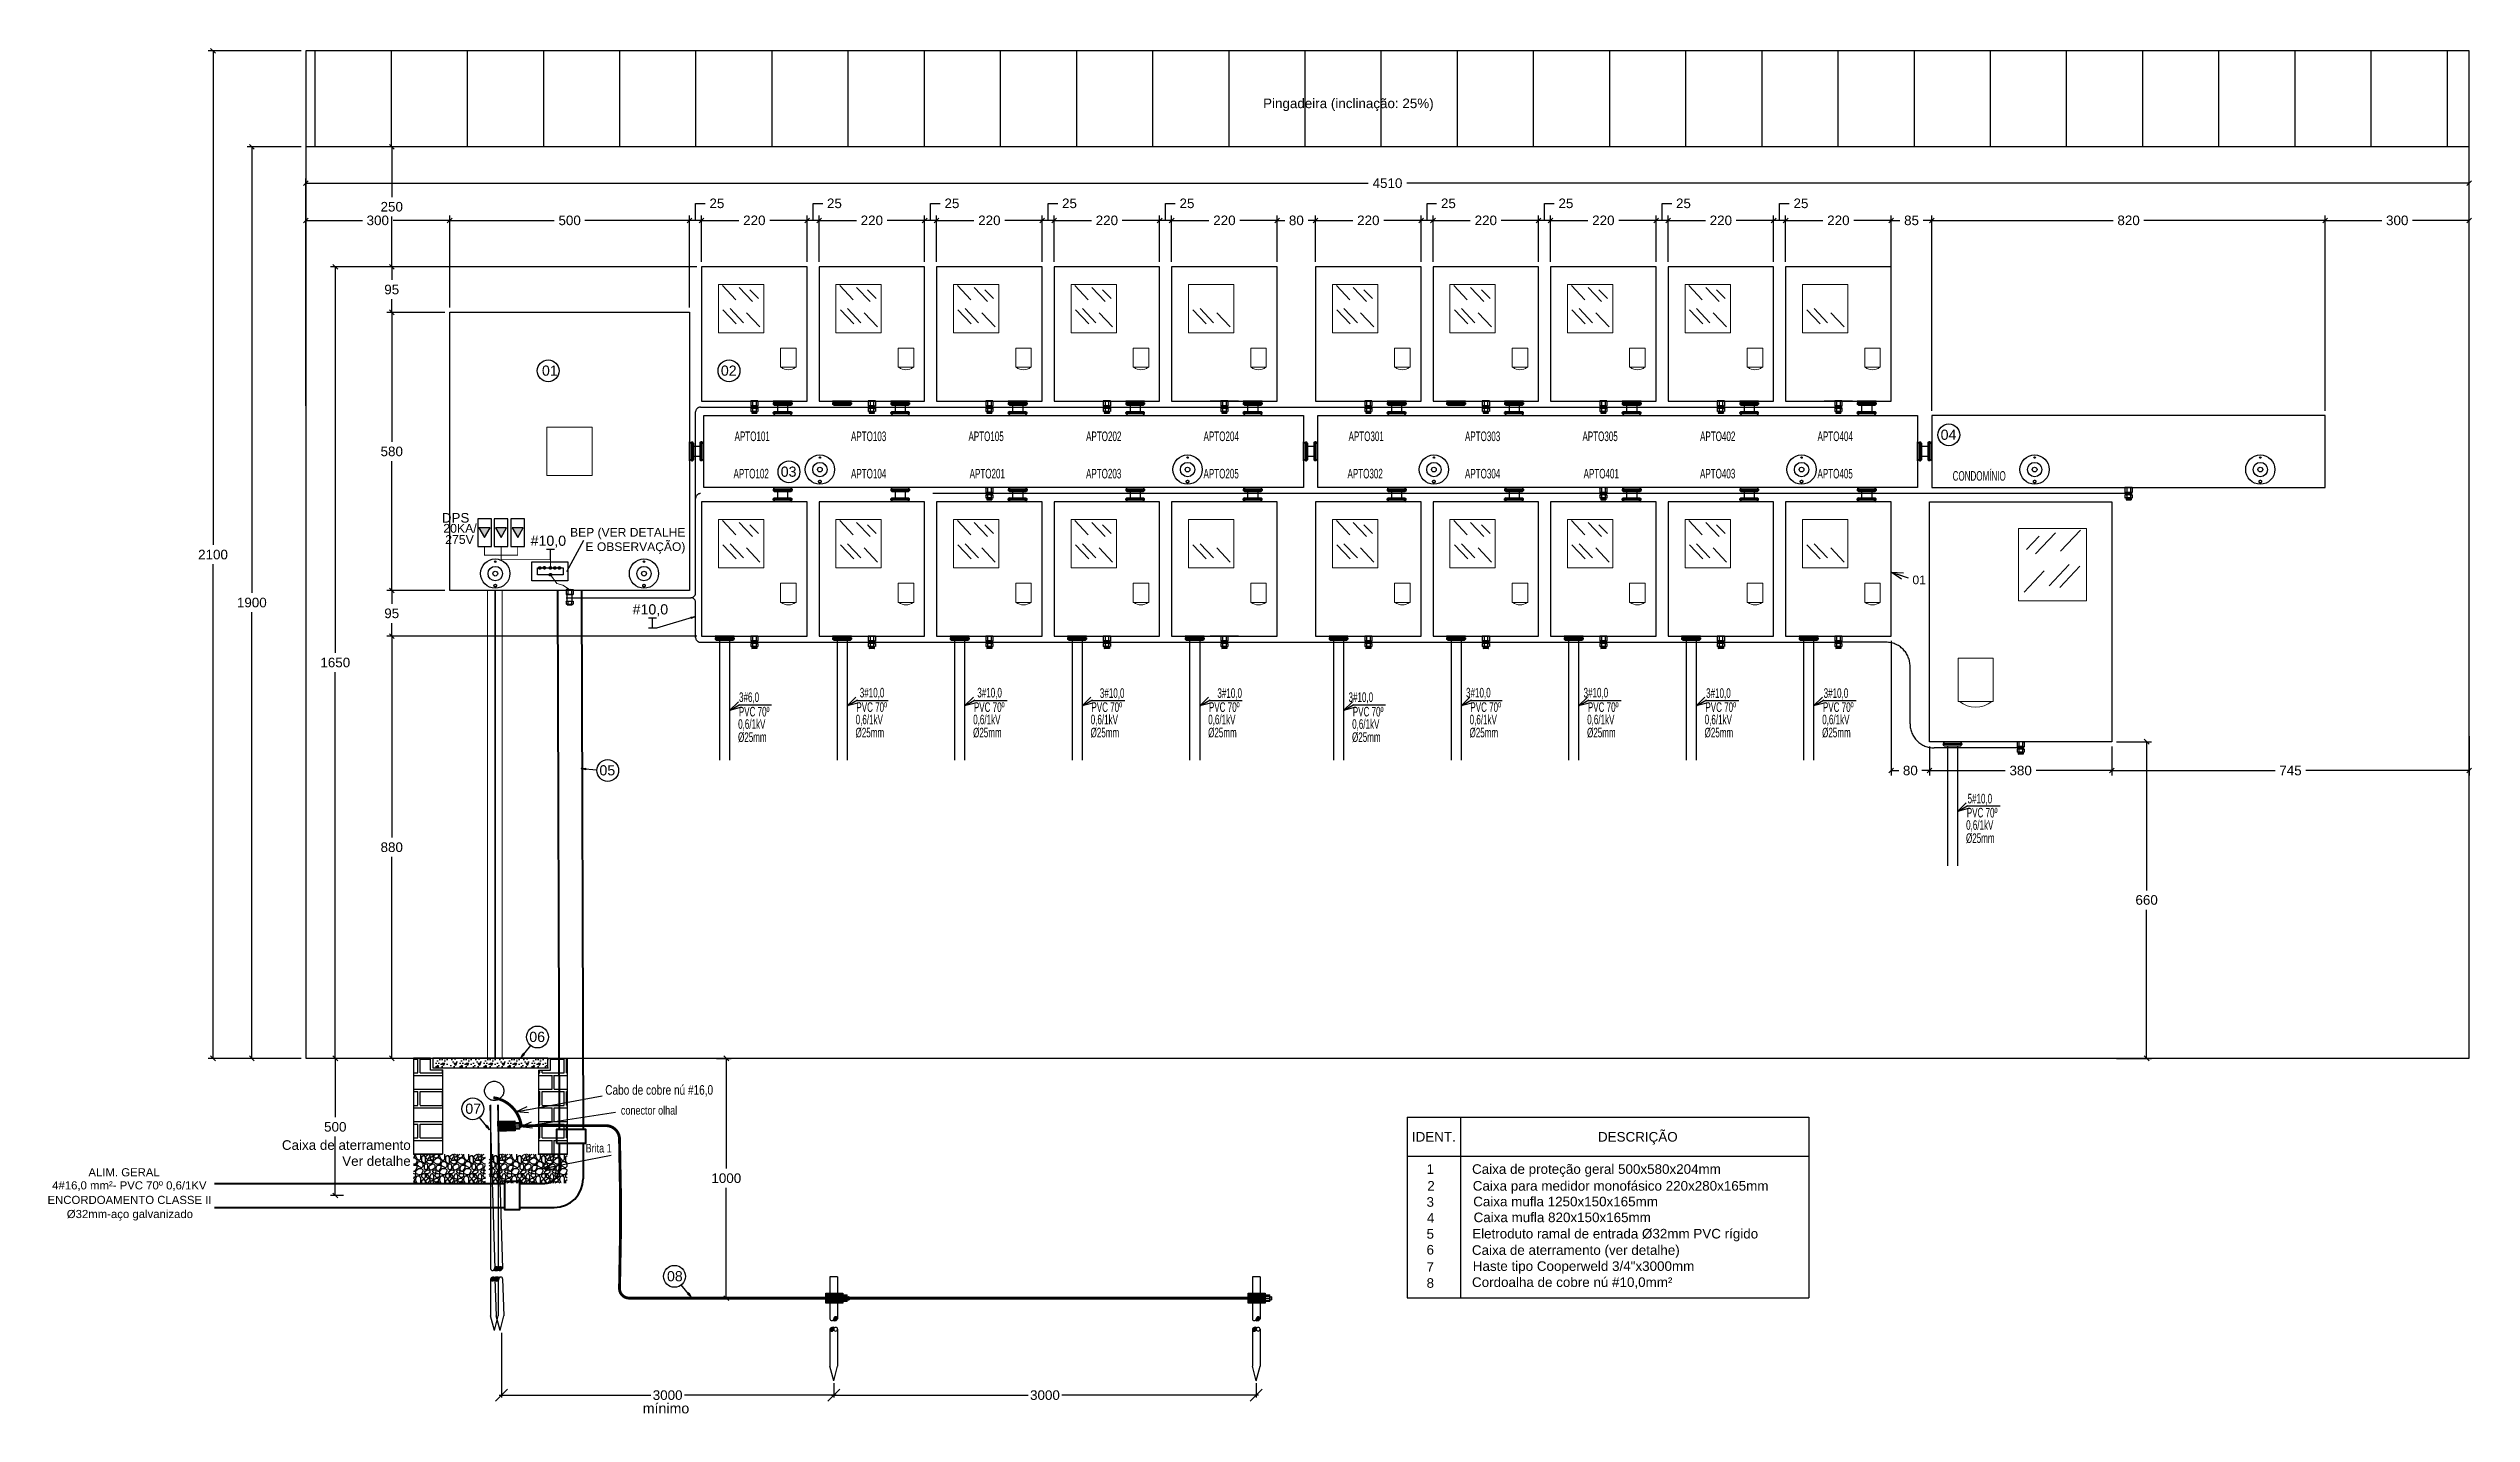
# Model space of a CAD drawing. Header units: millimetres. Extents: x 425 to 646, y 332 to 411.
# Drawn here: x 430.13 to 435.18, y 333.44 to 336.29 of the extents above; entities that cross this region are included whole.
import ezdxf
from ezdxf.enums import TextEntityAlignment as Align

# ---------------------------------------------------------------- set-up
doc = ezdxf.new("R2010")
doc.units = ezdxf.units.MM
doc.linetypes.add('Dashed', pattern=[0.75, 0.5, -0.25])
doc.linetypes.add('HIDDEN', pattern=[0.375, 0.25, -0.125])
for name, color, linetype in [('AGUA', 7, 'Continuous'), ('Alvenaria', 7, 'Continuous'), ('Arquitetura', 7, 'Continuous'), ('BASE', 7, 'Continuous'), ('C04', 7, 'Continuous'), ('Cotas', 1, 'Continuous'), ('DETALHES', 6, 'Continuous'), ('DI-Textos_do_diagrama', 5, 'Continuous'), ('DIMENSIONAMENTO', 5, 'Continuous'), ('Elétrico', 5, 'Continuous'), ('PARA-RAIOS', 240, 'Continuous'), ('QUADROS_E_CAIXAS', 240, 'Continuous'), ('texto', 7, 'Continuous')]:
    doc.layers.add(name, color=color, linetype=linetype)
for name, color, linetype, lineweight in [('DI-Fios', 1, 'Continuous', 30), ('EL-Condutos', 8, 'Continuous', 30), ('Elétrica', 8, 'Continuous', 40)]:
    doc.layers.add(name, color=color, linetype=linetype, lineweight=lineweight)
doc.layers.add('VP', color=1, linetype='Continuous', plot=False)
doc.styles.add('ARIAL', font='arial.ttf')
doc.dimstyles.new('cota1-10', dxfattribs={"dimtxt": 0.02, "dimasz": 0.025, "dimexe": 0.005, "dimexo": 0.005, "dimgap": 0.005, "dimtad": 0, "dimtih": 1, "dimtoh": 1, "dimdec": 0, "dimlfac": 1000, "dimzin": 4, "dimdsep": 32, "dimtxsty": 'ARIAL', "dimblk": 'OBLIQUE', "dimcen": 0, "dimdle": 0.005, "dimclrd": 256, "dimclre": 256, "dimclrt": 2, "dimadec": 0, "dimazin": 1, "dimtfac": 1, "dimtdec": 0, "dimtix": 1, "dimtofl": 0, "dimtmove": 1, "dimatfit": 3, "dimldrblk": 'OPEN30', "dimfxl": 0, "dimtolj": 1, "dimtzin": 0, "dimlwd": -1, "dimlwe": -1, "dimarcsym": 0})
doc.dimstyles.new('RICARDO-1-10', dxfattribs={"dimtxt": 0.02, "dimasz": 0.01, "dimexe": 0.01, "dimexo": 0.01, "dimgap": 0.01, "dimtad": 0, "dimtih": 1, "dimtoh": 1, "dimdec": 0, "dimlfac": 1000, "dimzin": 0, "dimdsep": 46, "dimtxsty": 'ARIAL', "dimblk": 'OBLIQUE', "dimcen": 0, "dimclrt": 4, "dimadec": 0, "dimazin": 0, "dimtfac": 1, "dimtdec": 0, "dimtofl": 0, "dimtmove": 0, "dimatfit": 3, "dimldrblk": 'CLOSEDBLANK', "dimfxl": 0, "dimtolj": 1, "dimtzin": 0, "dimarcsym": 0})

msp = doc.modelspace()

# ---------------------------------------------------------------- texts
at = {"color": 2, "style": 'ARIAL'}
for s, p in [('IDENT.', (432.9751, 334.00103)), ('DESCRIÇÃO', (433.363, 334.00103)), ('1', (433.0057, 333.93383)), ('Caixa de proteção geral 500x580x204mm', (433.1005, 333.93383)), ('2', (433.0072, 333.89883)), ('Caixa para medidor monofásico 220x280x165mm', (433.102, 333.89883)), ('3', (433.0056, 333.86523)), ('4', (433.0064, 333.83193)), ('Caixa mufla 1250x150x165mm', (433.1029, 333.86613)), ('Caixa mufla 820x150x165mm', (433.1037, 333.83313)), ('5', (433.0056, 333.79863)), ('Eletroduto ramal de entrada %%C32mm PVC rígido', (433.1007, 333.79913)), ('7', (433.0055, 333.72973)), ('6', (433.0056, 333.76563)), ('Caixa de aterramento (ver detalhe)', (433.1002, 333.76493)), ('Haste tipo Cooperweld 3/4"x3000mm', (433.102, 333.73153)), ('8', (433.0057, 333.69633)), ('Cordoalha de cobre nú #10,0mm²', (433.1004, 333.69803))]:
    msp.add_text(s, height=0.02, dxfattribs=at).set_placement(p, align=Align.BOTTOM_LEFT)
at = {"layer": 'DI-Textos_do_diagrama', "linetype": 'Continuous', "style": 'ARIAL'}
for s, height, p in [('01', 0.02118, (431.17788, 335.59715)), ('02', 0.02118, (431.55091, 335.59715)), ('04', 0.02118, (434.09376, 335.46358)), ('03', 0.02118, (431.67569, 335.38656)), ('#10,0', 0.02118, (431.17479, 335.24259)), ('#10,0', 0.02118, (431.38752, 335.09958)), ('05', 0.02118, (431.29775, 334.76406)), ('06', 0.02118, (431.15149, 334.20845)), ('07', 0.02118, (431.01813, 334.0587)), ('4#16,0 mm²- PVC 70º 0,6/1KV', 0.016944, (430.30126, 333.9023)), ('ENCORDOAMENTO CLASSE II', 0.016944, (430.30168, 333.87194)), ('%%C32mm-aço galvanizado', 0.016944, (430.30246, 333.84259)), ('08', 0.02118, (431.43856, 333.70956))]:
    msp.add_text(s, height=height, dxfattribs=at).set_placement(p, align=Align.BOTTOM_CENTER)
at = {"layer": 'DI-Textos_do_diagrama', "style": 'ARIAL'}
for s, p in [('20KA/', (430.99061, 335.27075)), ('275V', (430.9896, 335.24747))]:
    msp.add_text(s, height=0.0183, dxfattribs=at).set_placement(p, align=Align.BOTTOM_CENTER)
at = {"layer": 'DI-Textos_do_diagrama', "linetype": 'Continuous', "style": 'ARIAL'}
msp.add_text('ALIM. GERAL', height=0.016944, dxfattribs=at).set_placement((430.21599, 333.92953), align=Align.BOTTOM_LEFT)
at = {"layer": 'DIMENSIONAMENTO', "color": 7, "linetype": 'Continuous', "insert": (431.46045, 335.25932), "char_height": 0.018, "attachment_point": 6, "style": 'ARIAL'}
msp.add_mtext('BEP (VER DETALHE\\PE OBSERVAÇÃO)', dxfattribs=at)
at = {"layer": 'QUADROS_E_CAIXAS', "color": 7, "style": 'ARIAL'}
msp.add_text('DPS', height=0.02, dxfattribs=at).set_placement((430.95272, 335.29733))
at = {"layer": 'texto', "color": 2, "style": 'ARIAL'}
msp.add_text('Pingadeira (inclinação: 25%%%)', height=0.02, dxfattribs=at).set_placement((432.66485, 336.16124))
at = {"layer": 'texto', "style": 'ARIAL'}
for s, height, width, p in [('APTO101', 0.02, 0.6, (431.56305, 335.46723)), ('APTO103', 0.02, 0.6, (431.80573, 335.46723)), ('APTO105', 0.02, 0.6, (432.05064, 335.46723)), ('APTO202', 0.02, 0.6, (432.29586, 335.46723)), ('APTO204', 0.02, 0.6, (432.54078, 335.46723)), ('APTO301', 0.02, 0.6, (432.84305, 335.46723)), ('APTO303', 0.02, 0.6, (433.08573, 335.46723)), ('APTO305', 0.02, 0.6, (433.33064, 335.46723)), ('APTO402', 0.02, 0.6, (433.57586, 335.46723)), ('APTO404', 0.02, 0.6, (433.82078, 335.46723)), ('APTO102', 0.02, 0.6, (431.56086, 335.38939)), ('APTO104', 0.02, 0.6, (431.80578, 335.38939)), ('APTO201', 0.02, 0.6, (432.05305, 335.38939)), ('APTO203', 0.02, 0.6, (432.29573, 335.38939)), ('APTO205', 0.02, 0.6, (432.54064, 335.38939)), ('APTO302', 0.02, 0.6, (432.84086, 335.38939)), ('APTO304', 0.02, 0.6, (433.08578, 335.38939)), ('APTO401', 0.02, 0.6, (433.33305, 335.38939)), ('APTO403', 0.02, 0.6, (433.57573, 335.38939)), ('APTO405', 0.02, 0.6, (433.82064, 335.38939)), ('CONDOMÍNIO', 0.02, 0.6, (434.10237, 335.38466)), ('3#6,0', 0.02, 0.6, (431.5723, 334.92341)), ('PVC 70º', 0.02, 0.6, (431.81696, 334.90272)), ('3#10,0', 0.02, 0.6, (431.82406, 334.93289)), ('PVC 70º', 0.02, 0.6, (432.06196, 334.90272)), ('3#10,0', 0.02, 0.6, (432.06906, 334.93289)), ('PVC 70º', 0.02, 0.6, (432.30696, 334.90272)), ('3#10,0', 0.02, 0.6, (432.32458, 334.93201)), ('PVC 70º', 0.02, 0.6, (432.55196, 334.90272)), ('3#10,0', 0.02, 0.6, (432.56958, 334.93201)), ('3#10,0', 0.02, 0.6, (432.84298, 334.92341)), ('3#10,0', 0.02, 0.6, (433.08798, 334.93289)), ('PVC 70º', 0.02, 0.6, (433.09696, 334.90272)), ('3#10,0', 0.02, 0.6, (433.33298, 334.93289)), ('PVC 70º', 0.02, 0.6, (433.34196, 334.90272)), ('PVC 70º', 0.02, 0.6, (433.58696, 334.90272)), ('3#10,0', 0.02, 0.6, (433.5885, 334.93201)), ('PVC 70º', 0.02, 0.6, (433.83196, 334.90272)), ('3#10,0', 0.02, 0.6, (433.8335, 334.93201)), ('0,6/1kV', 0.02, 0.6, (431.57049, 334.86746)), ('PVC 70º', 0.02, 0.6, (431.57196, 334.89324)), ('%%C25mm', 0.02, 0.6, (431.81526, 334.84965)), ('0,6/1kV', 0.02, 0.6, (431.81549, 334.87695)), ('%%C25mm', 0.02, 0.6, (432.06026, 334.84965)), ('0,6/1kV', 0.02, 0.6, (432.06049, 334.87695)), ('%%C25mm', 0.02, 0.6, (432.30526, 334.84965)), ('0,6/1kV', 0.02, 0.6, (432.30549, 334.87695)), ('%%C25mm', 0.02, 0.6, (432.55026, 334.84965)), ('0,6/1kV', 0.02, 0.6, (432.55049, 334.87695)), ('0,6/1kV', 0.02, 0.6, (432.85049, 334.86746)), ('PVC 70º', 0.02, 0.6, (432.85196, 334.89324)), ('%%C25mm', 0.02, 0.6, (433.09526, 334.84965)), ('0,6/1kV', 0.02, 0.6, (433.09549, 334.87695)), ('%%C25mm', 0.02, 0.6, (433.34026, 334.84965)), ('0,6/1kV', 0.02, 0.6, (433.34049, 334.87695)), ('%%C25mm', 0.02, 0.6, (433.58526, 334.84965)), ('0,6/1kV', 0.02, 0.6, (433.58549, 334.87695)), ('%%C25mm', 0.02, 0.6, (433.83026, 334.84965)), ('0,6/1kV', 0.02, 0.6, (433.83049, 334.87695)), ('%%C25mm', 0.02, 0.6, (431.57026, 334.84017)), ('%%C25mm', 0.02, 0.6, (432.85026, 334.84017)), ('5#10,0', 0.02, 0.6, (434.1335, 334.71201)), ('0,6/1kV', 0.02, 0.6, (434.13049, 334.65695)), ('PVC 70º', 0.02, 0.6, (434.13196, 334.68272)), ('%%C25mm', 0.02, 0.6, (434.13026, 334.62965)), ('Cabo de cobre nú #16,0', 0.02, 0.75, (431.29345, 334.10477)), ('conector olhal', 0.018, 0.75, (431.326, 334.06329)), ('Brita 1', 0.018, 0.75, (431.25244, 333.98437))]:
    msp.add_text(s, height=height, dxfattribs=dict(at, width=width)).set_placement(p)
at = {"layer": 'texto', "linetype": 'Continuous', "style": 'ARIAL'}
msp.add_text('mínimo', height=0.02118, dxfattribs=at).set_placement((431.42008, 333.43418), align=Align.BOTTOM_CENTER)
for s, insert, char_height, attachment_point in [('01', (434.01859, 335.17774), 0.018, 4), ('Caixa de aterramento\\PVer detalhe', (430.88795, 333.98307), 0.02, 6)]:
    msp.add_mtext(s, dxfattribs=dict(at, insert=insert, char_height=char_height, attachment_point=attachment_point))

# ---------------------------------------------------------------- blocks, each defined once
blk = doc.blocks.new('_Oblique')
at = {"color": 0, "linetype": 'ByBlock', "lineweight": -2}
blk.add_line((-0.5, -0.5), (0.5, 0.5), dxfattribs=at)
blk = doc.blocks.new('_Open30')
at = {"color": 0, "linetype": 'ByBlock', "lineweight": -2}
for p, q in [((-1, 0.27), (0, 0)), ((0, 0), (-1, -0.27)), ((0, 0), (-1, 0))]:
    blk.add_line(p, q, dxfattribs=at)
blk = doc.blocks.new('*D111')
at = {"layer": 'Cotas', "color": 0, "lineweight": -2, "transparency": 16777216}
for p, q in [((430.6592, 336.0806), (430.5466, 336.0806)), ((430.5566, 336.0806), (430.5566, 335.1508)), ((430.5566, 334.1806), (430.5566, 335.1104)), ((430.6592, 334.1806), (430.5466, 334.1806))]:
    blk.add_line(p, q, dxfattribs=at)
at = {"layer": 'DEFPOINTS', "color": 0, "transparency": 16777216}
for p in [(430.5566, 336.0806), (430.6692, 336.0806), (430.6692, 334.1806)]:
    blk.add_point(p, dxfattribs=at)
at = {"layer": 'Cotas', "color": 0, "lineweight": -2, "transparency": 16777216, "xscale": 0.01, "yscale": 0.01, "zscale": 0.01}
for p, rotation in [((430.5566, 336.0806), 90), ((430.5566, 334.1806), 270)]:
    blk.add_blockref('_Oblique', p, dxfattribs=dict(at, rotation=rotation))
at = {"layer": 'Cotas', "color": 4, "transparency": 16777216, "insert": (430.5566, 335.1306), "char_height": 0.02, "attachment_point": 5, "style": 'ARIAL'}
blk.add_mtext('\\A1;1900', dxfattribs=at)
blk = doc.blocks.new('_ClosedBlank')
at = {"color": 0, "linetype": 'ByBlock', "lineweight": -2}
for p, q in [((-1, 0.17), (0, 0)), ((-1, 0.17), (-1, -0.17)), ((0, 0), (-1, -0.17))]:
    blk.add_line(p, q, dxfattribs=at)
blk = doc.blocks.new('*D112')
at = {"layer": 'Cotas', "color": 0, "lineweight": -2, "transparency": 16777216}
for p, q in [((431.4842, 335.8306), (430.7206, 335.8306)), ((430.7306, 335.8306), (430.7306, 335.0258)), ((430.7306, 334.1806), (430.7306, 334.9854)), ((430.884, 334.1806), (430.7206, 334.1806))]:
    blk.add_line(p, q, dxfattribs=at)
at = {"layer": 'DEFPOINTS', "color": 0, "transparency": 16777216}
for p in [(431.4942, 335.8306), (430.7306, 334.1806), (430.894, 334.1806)]:
    blk.add_point(p, dxfattribs=at)
at = {"layer": 'Cotas', "color": 0, "lineweight": -2, "transparency": 16777216, "xscale": 0.01, "yscale": 0.01, "zscale": 0.01}
for p, rotation in [((430.7306, 335.8306), 90), ((430.7306, 334.1806), 270)]:
    blk.add_blockref('_Oblique', p, dxfattribs=dict(at, rotation=rotation))
at = {"layer": 'Cotas', "color": 4, "transparency": 16777216, "insert": (430.7306, 335.0056), "char_height": 0.02, "attachment_point": 5, "style": 'ARIAL'}
blk.add_mtext('\\A1;1650', dxfattribs=at)
blk = doc.blocks.new('*D113')
at = {"layer": 'Cotas', "color": 0, "lineweight": -2, "transparency": 16777216}
for p, q in [((431.4842, 335.0606), (430.8383, 335.0606)), ((430.8483, 335.0606), (430.8483, 334.6408)), ((430.8483, 334.1806), (430.8483, 334.6004)), ((430.884, 334.1806), (430.8383, 334.1806))]:
    blk.add_line(p, q, dxfattribs=at)
at = {"layer": 'DEFPOINTS', "color": 0, "transparency": 16777216}
for p in [(430.8483, 335.0606), (431.4942, 335.0606), (430.894, 334.1806)]:
    blk.add_point(p, dxfattribs=at)
at = {"layer": 'Cotas', "color": 0, "lineweight": -2, "transparency": 16777216, "xscale": 0.01, "yscale": 0.01, "zscale": 0.01}
for p, rotation in [((430.8483, 335.0606), 90), ((430.8483, 334.1806), 270)]:
    blk.add_blockref('_Oblique', p, dxfattribs=dict(at, rotation=rotation))
at = {"layer": 'Cotas', "color": 4, "transparency": 16777216, "insert": (430.8483, 334.6206), "char_height": 0.02, "attachment_point": 5, "style": 'ARIAL'}
blk.add_mtext('\\A1;880', dxfattribs=at)
blk = doc.blocks.new('*D114')
at = {"layer": 'Cotas', "color": 0, "lineweight": -2, "transparency": 16777216}
for p, q in [((430.9592, 335.1556), (430.8383, 335.1556)), ((430.8483, 335.1556), (430.8483, 335.1283)), ((430.8483, 335.0606), (430.8483, 335.0879)), ((431.4842, 335.0606), (430.8383, 335.0606))]:
    blk.add_line(p, q, dxfattribs=at)
at = {"layer": 'DEFPOINTS', "color": 0, "transparency": 16777216}
for p in [(430.8483, 335.1556), (430.9692, 335.1556), (431.4942, 335.0606)]:
    blk.add_point(p, dxfattribs=at)
at = {"layer": 'Cotas', "color": 0, "lineweight": -2, "transparency": 16777216, "xscale": 0.01, "yscale": 0.01, "zscale": 0.01}
for p, rotation in [((430.8483, 335.1556), 90), ((430.8483, 335.0606), 270)]:
    blk.add_blockref('_Oblique', p, dxfattribs=dict(at, rotation=rotation))
at = {"layer": 'Cotas', "color": 4, "transparency": 16777216, "insert": (430.8483, 335.1081), "char_height": 0.02, "attachment_point": 5, "style": 'ARIAL'}
blk.add_mtext('\\A1;95', dxfattribs=at)
blk = doc.blocks.new('*D115')
at = {"layer": 'Cotas', "color": 0, "lineweight": -2, "transparency": 16777216}
for p, q in [((430.9592, 335.7356), (430.8383, 335.7356)), ((430.8483, 335.7356), (430.8483, 335.4658)), ((430.8483, 335.1556), (430.8483, 335.4254)), ((430.9592, 335.1556), (430.8383, 335.1556))]:
    blk.add_line(p, q, dxfattribs=at)
at = {"layer": 'DEFPOINTS', "color": 0, "transparency": 16777216}
for p in [(430.8483, 335.7356), (430.9692, 335.7356), (430.9692, 335.1556)]:
    blk.add_point(p, dxfattribs=at)
at = {"layer": 'Cotas', "color": 0, "lineweight": -2, "transparency": 16777216, "xscale": 0.01, "yscale": 0.01, "zscale": 0.01}
for p, rotation in [((430.8483, 335.7356), 90), ((430.8483, 335.1556), 270)]:
    blk.add_blockref('_Oblique', p, dxfattribs=dict(at, rotation=rotation))
at = {"layer": 'Cotas', "color": 4, "transparency": 16777216, "insert": (430.8483, 335.4456), "char_height": 0.02, "attachment_point": 5, "style": 'ARIAL'}
blk.add_mtext('\\A1;580', dxfattribs=at)
blk = doc.blocks.new('*D116')
at = {"layer": 'Cotas', "color": 0, "lineweight": -2, "transparency": 16777216}
for p, q in [((430.9592, 335.8306), (430.8383, 335.8306)), ((430.8483, 335.8306), (430.8483, 335.8033)), ((430.9592, 335.7356), (430.8383, 335.7356)), ((430.8483, 335.7356), (430.8483, 335.7629))]:
    blk.add_line(p, q, dxfattribs=at)
at = {"layer": 'DEFPOINTS', "color": 0, "transparency": 16777216}
for p in [(430.8483, 335.8306), (430.9692, 335.8306), (430.9692, 335.7356)]:
    blk.add_point(p, dxfattribs=at)
at = {"layer": 'Cotas', "color": 0, "lineweight": -2, "transparency": 16777216, "xscale": 0.01, "yscale": 0.01, "zscale": 0.01}
for p, rotation in [((430.8483, 335.8306), 90), ((430.8483, 335.7356), 270)]:
    blk.add_blockref('_Oblique', p, dxfattribs=dict(at, rotation=rotation))
at = {"layer": 'Cotas', "color": 4, "transparency": 16777216, "insert": (430.8483, 335.7831), "char_height": 0.02, "attachment_point": 5, "style": 'ARIAL'}
blk.add_mtext('\\A1;95', dxfattribs=at)
blk = doc.blocks.new('*D117')
at = {"layer": 'Cotas', "color": 0, "lineweight": -2, "transparency": 16777216}
for p, q in [((430.9747, 336.0806), (430.8383, 336.0806)), ((430.8483, 336.0806), (430.8483, 335.9758)), ((430.8483, 335.8306), (430.8483, 335.9354)), ((430.9592, 335.8306), (430.8383, 335.8306))]:
    blk.add_line(p, q, dxfattribs=at)
at = {"layer": 'DEFPOINTS', "color": 0, "transparency": 16777216}
for p in [(430.8483, 336.0806), (430.9847, 336.0806), (430.9692, 335.8306)]:
    blk.add_point(p, dxfattribs=at)
at = {"layer": 'Cotas', "color": 0, "lineweight": -2, "transparency": 16777216, "xscale": 0.01, "yscale": 0.01, "zscale": 0.01}
for p, rotation in [((430.8483, 336.0806), 90), ((430.8483, 335.8306), 270)]:
    blk.add_blockref('_Oblique', p, dxfattribs=dict(at, rotation=rotation))
at = {"layer": 'Cotas', "color": 4, "transparency": 16777216, "insert": (430.8483, 335.9556), "char_height": 0.02, "attachment_point": 5, "style": 'ARIAL'}
blk.add_mtext('\\A1;250', dxfattribs=at)
blk = doc.blocks.new('*D118')
at = {"layer": 'Cotas', "color": 0, "lineweight": -2, "transparency": 16777216}
for p, q in [((430.6592, 336.2806), (430.4657, 336.2806)), ((430.4757, 336.2806), (430.4757, 335.2508)), ((430.4757, 334.1806), (430.4757, 335.2104)), ((430.6592, 334.1806), (430.4657, 334.1806))]:
    blk.add_line(p, q, dxfattribs=at)
at = {"layer": 'DEFPOINTS', "color": 0, "transparency": 16777216}
for p in [(430.4757, 336.2806), (430.6692, 336.2806), (430.6692, 334.1806)]:
    blk.add_point(p, dxfattribs=at)
at = {"layer": 'Cotas', "color": 0, "lineweight": -2, "transparency": 16777216, "xscale": 0.01, "yscale": 0.01, "zscale": 0.01}
for p, rotation in [((430.4757, 336.2806), 90), ((430.4757, 334.1806), 270)]:
    blk.add_blockref('_Oblique', p, dxfattribs=dict(at, rotation=rotation))
at = {"layer": 'Cotas', "color": 4, "transparency": 16777216, "insert": (430.4757, 335.2306), "char_height": 0.02, "attachment_point": 5, "style": 'ARIAL'}
blk.add_mtext('\\A1;2100', dxfattribs=at)
blk = doc.blocks.new('*D119')
at = {"layer": 'Cotas', "color": 0, "lineweight": -2, "transparency": 16777216}
for p, q in [((434.8792, 335.5304), (434.8792, 335.9372)), ((434.8792, 335.9272), (434.9971, 335.9272)), ((435.1792, 335.9272), (435.0612, 335.9272)), ((435.1792, 335.5304), (435.1792, 335.9372))]:
    blk.add_line(p, q, dxfattribs=at)
at = {"layer": 'DEFPOINTS', "color": 0, "transparency": 16777216}
for p in [(434.8792, 335.9272), (434.8792, 335.5204), (435.1792, 335.5204)]:
    blk.add_point(p, dxfattribs=at)
at = {"layer": 'Cotas', "color": 0, "lineweight": -2, "transparency": 16777216, "xscale": 0.01, "yscale": 0.01, "zscale": 0.01, "rotation": 180}
blk.add_blockref('_Oblique', (434.8792, 335.9272), dxfattribs=at)
at = {"layer": 'Cotas', "color": 0, "lineweight": -2, "transparency": 16777216, "xscale": 0.01, "yscale": 0.01, "zscale": 0.01}
blk.add_blockref('_Oblique', (435.1792, 335.9272), dxfattribs=at)
at = {"layer": 'Cotas', "color": 4, "transparency": 16777216, "insert": (435.0292, 335.9272), "char_height": 0.02, "attachment_point": 5, "style": 'ARIAL'}
blk.add_mtext('\\A1;300', dxfattribs=at)
blk = doc.blocks.new('*D120')
at = {"layer": 'Cotas', "color": 0, "lineweight": -2, "transparency": 16777216}
for p, q in [((433.7542, 335.8406), (433.7542, 335.9372)), ((433.7542, 335.9272), (433.8319, 335.9272)), ((433.9742, 335.9272), (433.8964, 335.9272)), ((433.9742, 335.8406), (433.9742, 335.9372))]:
    blk.add_line(p, q, dxfattribs=at)
at = {"layer": 'DEFPOINTS', "color": 0, "transparency": 16777216}
for p in [(433.7542, 335.9272), (433.7542, 335.8306), (433.9742, 335.8306)]:
    blk.add_point(p, dxfattribs=at)
at = {"layer": 'Cotas', "color": 0, "lineweight": -2, "transparency": 16777216, "xscale": 0.01, "yscale": 0.01, "zscale": 0.01, "rotation": 180}
blk.add_blockref('_Oblique', (433.7542, 335.9272), dxfattribs=at)
at = {"layer": 'Cotas', "color": 0, "lineweight": -2, "transparency": 16777216, "xscale": 0.01, "yscale": 0.01, "zscale": 0.01}
blk.add_blockref('_Oblique', (433.9742, 335.9272), dxfattribs=at)
at = {"layer": 'Cotas', "color": 4, "transparency": 16777216, "insert": (433.8642, 335.9272), "char_height": 0.02, "attachment_point": 5, "style": 'ARIAL'}
blk.add_mtext('\\A1;220', dxfattribs=at)
blk = doc.blocks.new('*D121')
at = {"layer": 'Cotas', "color": 0, "lineweight": -2, "transparency": 16777216}
for p, q in [((433.7292, 335.8406), (433.7292, 335.9372)), ((433.7542, 335.9272), (433.7292, 335.9272)), ((433.7417, 335.9272), (433.7417, 335.9627)), ((433.7417, 335.9627), (433.7617, 335.9627)), ((433.7542, 335.8406), (433.7542, 335.9372))]:
    blk.add_line(p, q, dxfattribs=at)
at = {"layer": 'DEFPOINTS', "color": 0, "transparency": 16777216}
for p in [(433.7292, 335.9272), (433.7292, 335.8306), (433.7542, 335.8306)]:
    blk.add_point(p, dxfattribs=at)
at = {"layer": 'Cotas', "color": 0, "lineweight": -2, "transparency": 16777216, "xscale": 0.01, "yscale": 0.01, "zscale": 0.01, "rotation": 180}
blk.add_blockref('_Oblique', (433.7292, 335.9272), dxfattribs=at)
at = {"layer": 'Cotas', "color": 0, "lineweight": -2, "transparency": 16777216, "xscale": 0.01, "yscale": 0.01, "zscale": 0.01}
blk.add_blockref('_Oblique', (433.7542, 335.9272), dxfattribs=at)
at = {"layer": 'Cotas', "color": 4, "transparency": 16777216, "insert": (433.7862, 335.9627), "char_height": 0.02, "attachment_point": 5, "style": 'ARIAL'}
blk.add_mtext('\\A1;25', dxfattribs=at)
blk = doc.blocks.new('*D122')
at = {"layer": 'Cotas', "color": 0, "lineweight": -2, "transparency": 16777216}
for p, q in [((433.5092, 335.8406), (433.5092, 335.9372)), ((433.5092, 335.9272), (433.5869, 335.9272)), ((433.7292, 335.9272), (433.6514, 335.9272)), ((433.7292, 335.8406), (433.7292, 335.9372))]:
    blk.add_line(p, q, dxfattribs=at)
at = {"layer": 'DEFPOINTS', "color": 0, "transparency": 16777216}
for p in [(433.5092, 335.9272), (433.5092, 335.8306), (433.7292, 335.8306)]:
    blk.add_point(p, dxfattribs=at)
at = {"layer": 'Cotas', "color": 0, "lineweight": -2, "transparency": 16777216, "xscale": 0.01, "yscale": 0.01, "zscale": 0.01, "rotation": 180}
blk.add_blockref('_Oblique', (433.5092, 335.9272), dxfattribs=at)
at = {"layer": 'Cotas', "color": 0, "lineweight": -2, "transparency": 16777216, "xscale": 0.01, "yscale": 0.01, "zscale": 0.01}
blk.add_blockref('_Oblique', (433.7292, 335.9272), dxfattribs=at)
at = {"layer": 'Cotas', "color": 4, "transparency": 16777216, "insert": (433.6192, 335.9272), "char_height": 0.02, "attachment_point": 5, "style": 'ARIAL'}
blk.add_mtext('\\A1;220', dxfattribs=at)
blk = doc.blocks.new('*D123')
at = {"layer": 'Cotas', "color": 0, "lineweight": -2, "transparency": 16777216}
for p, q in [((433.4842, 335.8406), (433.4842, 335.9372)), ((433.5092, 335.9272), (433.4842, 335.9272)), ((433.4967, 335.9272), (433.4967, 335.9627)), ((433.4967, 335.9627), (433.5167, 335.9627)), ((433.5092, 335.8406), (433.5092, 335.9372))]:
    blk.add_line(p, q, dxfattribs=at)
at = {"layer": 'DEFPOINTS', "color": 0, "transparency": 16777216}
for p in [(433.4842, 335.9272), (433.4842, 335.8306), (433.5092, 335.8306)]:
    blk.add_point(p, dxfattribs=at)
at = {"layer": 'Cotas', "color": 0, "lineweight": -2, "transparency": 16777216, "xscale": 0.01, "yscale": 0.01, "zscale": 0.01, "rotation": 180}
blk.add_blockref('_Oblique', (433.4842, 335.9272), dxfattribs=at)
at = {"layer": 'Cotas', "color": 0, "lineweight": -2, "transparency": 16777216, "xscale": 0.01, "yscale": 0.01, "zscale": 0.01}
blk.add_blockref('_Oblique', (433.5092, 335.9272), dxfattribs=at)
at = {"layer": 'Cotas', "color": 4, "transparency": 16777216, "insert": (433.5412, 335.9627), "char_height": 0.02, "attachment_point": 5, "style": 'ARIAL'}
blk.add_mtext('\\A1;25', dxfattribs=at)
blk = doc.blocks.new('*D124')
at = {"layer": 'Cotas', "color": 0, "lineweight": -2, "transparency": 16777216}
for p, q in [((433.2642, 335.8406), (433.2642, 335.9372)), ((433.2642, 335.9272), (433.3419, 335.9272)), ((433.4842, 335.9272), (433.4064, 335.9272)), ((433.4842, 335.8406), (433.4842, 335.9372))]:
    blk.add_line(p, q, dxfattribs=at)
at = {"layer": 'DEFPOINTS', "color": 0, "transparency": 16777216}
for p in [(433.2642, 335.9272), (433.2642, 335.8306), (433.4842, 335.8306)]:
    blk.add_point(p, dxfattribs=at)
at = {"layer": 'Cotas', "color": 0, "lineweight": -2, "transparency": 16777216, "xscale": 0.01, "yscale": 0.01, "zscale": 0.01, "rotation": 180}
blk.add_blockref('_Oblique', (433.2642, 335.9272), dxfattribs=at)
at = {"layer": 'Cotas', "color": 0, "lineweight": -2, "transparency": 16777216, "xscale": 0.01, "yscale": 0.01, "zscale": 0.01}
blk.add_blockref('_Oblique', (433.4842, 335.9272), dxfattribs=at)
at = {"layer": 'Cotas', "color": 4, "transparency": 16777216, "insert": (433.3742, 335.9272), "char_height": 0.02, "attachment_point": 5, "style": 'ARIAL'}
blk.add_mtext('\\A1;220', dxfattribs=at)
blk = doc.blocks.new('*D125')
at = {"layer": 'Cotas', "color": 0, "lineweight": -2, "transparency": 16777216}
for p, q in [((433.2392, 335.8406), (433.2392, 335.9372)), ((433.2642, 335.9272), (433.2392, 335.9272)), ((433.2517, 335.9272), (433.2517, 335.9627)), ((433.2517, 335.9627), (433.2717, 335.9627)), ((433.2642, 335.8406), (433.2642, 335.9372))]:
    blk.add_line(p, q, dxfattribs=at)
at = {"layer": 'DEFPOINTS', "color": 0, "transparency": 16777216}
for p in [(433.2392, 335.9272), (433.2392, 335.8306), (433.2642, 335.8306)]:
    blk.add_point(p, dxfattribs=at)
at = {"layer": 'Cotas', "color": 0, "lineweight": -2, "transparency": 16777216, "xscale": 0.01, "yscale": 0.01, "zscale": 0.01, "rotation": 180}
blk.add_blockref('_Oblique', (433.2392, 335.9272), dxfattribs=at)
at = {"layer": 'Cotas', "color": 0, "lineweight": -2, "transparency": 16777216, "xscale": 0.01, "yscale": 0.01, "zscale": 0.01}
blk.add_blockref('_Oblique', (433.2642, 335.9272), dxfattribs=at)
at = {"layer": 'Cotas', "color": 4, "transparency": 16777216, "insert": (433.2962, 335.9627), "char_height": 0.02, "attachment_point": 5, "style": 'ARIAL'}
blk.add_mtext('\\A1;25', dxfattribs=at)
blk = doc.blocks.new('*D126')
at = {"layer": 'Cotas', "color": 0, "lineweight": -2, "transparency": 16777216}
for p, q in [((433.0192, 335.8406), (433.0192, 335.9372)), ((433.0192, 335.9272), (433.0969, 335.9272)), ((433.2392, 335.9272), (433.1614, 335.9272)), ((433.2392, 335.8406), (433.2392, 335.9372))]:
    blk.add_line(p, q, dxfattribs=at)
at = {"layer": 'DEFPOINTS', "color": 0, "transparency": 16777216}
for p in [(433.0192, 335.9272), (433.0192, 335.8306), (433.2392, 335.8306)]:
    blk.add_point(p, dxfattribs=at)
at = {"layer": 'Cotas', "color": 0, "lineweight": -2, "transparency": 16777216, "xscale": 0.01, "yscale": 0.01, "zscale": 0.01, "rotation": 180}
blk.add_blockref('_Oblique', (433.0192, 335.9272), dxfattribs=at)
at = {"layer": 'Cotas', "color": 0, "lineweight": -2, "transparency": 16777216, "xscale": 0.01, "yscale": 0.01, "zscale": 0.01}
blk.add_blockref('_Oblique', (433.2392, 335.9272), dxfattribs=at)
at = {"layer": 'Cotas', "color": 4, "transparency": 16777216, "insert": (433.1292, 335.9272), "char_height": 0.02, "attachment_point": 5, "style": 'ARIAL'}
blk.add_mtext('\\A1;220', dxfattribs=at)
blk = doc.blocks.new('*D127')
at = {"layer": 'Cotas', "color": 0, "lineweight": -2, "transparency": 16777216}
for p, q in [((432.9942, 335.8406), (432.9942, 335.9372)), ((433.0192, 335.9272), (432.9942, 335.9272)), ((433.0067, 335.9272), (433.0067, 335.9627)), ((433.0067, 335.9627), (433.0267, 335.9627)), ((433.0192, 335.8406), (433.0192, 335.9372))]:
    blk.add_line(p, q, dxfattribs=at)
at = {"layer": 'DEFPOINTS', "color": 0, "transparency": 16777216}
for p in [(432.9942, 335.9272), (432.9942, 335.8306), (433.0192, 335.8306)]:
    blk.add_point(p, dxfattribs=at)
at = {"layer": 'Cotas', "color": 0, "lineweight": -2, "transparency": 16777216, "xscale": 0.01, "yscale": 0.01, "zscale": 0.01, "rotation": 180}
blk.add_blockref('_Oblique', (432.9942, 335.9272), dxfattribs=at)
at = {"layer": 'Cotas', "color": 0, "lineweight": -2, "transparency": 16777216, "xscale": 0.01, "yscale": 0.01, "zscale": 0.01}
blk.add_blockref('_Oblique', (433.0192, 335.9272), dxfattribs=at)
at = {"layer": 'Cotas', "color": 4, "transparency": 16777216, "insert": (433.0512, 335.9627), "char_height": 0.02, "attachment_point": 5, "style": 'ARIAL'}
blk.add_mtext('\\A1;25', dxfattribs=at)
blk = doc.blocks.new('*D128')
at = {"layer": 'Cotas', "color": 0, "lineweight": -2, "transparency": 16777216}
for p, q in [((432.7742, 335.8406), (432.7742, 335.9372)), ((432.7742, 335.9272), (432.8519, 335.9272)), ((432.9942, 335.9272), (432.9164, 335.9272)), ((432.9942, 335.8406), (432.9942, 335.9372))]:
    blk.add_line(p, q, dxfattribs=at)
at = {"layer": 'DEFPOINTS', "color": 0, "transparency": 16777216}
for p in [(432.7742, 335.9272), (432.7742, 335.8306), (432.9942, 335.8306)]:
    blk.add_point(p, dxfattribs=at)
at = {"layer": 'Cotas', "color": 0, "lineweight": -2, "transparency": 16777216, "xscale": 0.01, "yscale": 0.01, "zscale": 0.01, "rotation": 180}
blk.add_blockref('_Oblique', (432.7742, 335.9272), dxfattribs=at)
at = {"layer": 'Cotas', "color": 0, "lineweight": -2, "transparency": 16777216, "xscale": 0.01, "yscale": 0.01, "zscale": 0.01}
blk.add_blockref('_Oblique', (432.9942, 335.9272), dxfattribs=at)
at = {"layer": 'Cotas', "color": 4, "transparency": 16777216, "insert": (432.8842, 335.9272), "char_height": 0.02, "attachment_point": 5, "style": 'ARIAL'}
blk.add_mtext('\\A1;220', dxfattribs=at)
blk = doc.blocks.new('*D129')
at = {"layer": 'Cotas', "color": 0, "lineweight": -2, "transparency": 16777216}
for p, q in [((432.6942, 335.8406), (432.6942, 335.9372)), ((432.6942, 335.9272), (432.7099, 335.9272)), ((432.7742, 335.9272), (432.7585, 335.9272)), ((432.7742, 335.8406), (432.7742, 335.9372))]:
    blk.add_line(p, q, dxfattribs=at)
at = {"layer": 'DEFPOINTS', "color": 0, "transparency": 16777216}
for p in [(432.6942, 335.9272), (432.6942, 335.8306), (432.7742, 335.8306)]:
    blk.add_point(p, dxfattribs=at)
at = {"layer": 'Cotas', "color": 0, "lineweight": -2, "transparency": 16777216, "xscale": 0.01, "yscale": 0.01, "zscale": 0.01, "rotation": 180}
blk.add_blockref('_Oblique', (432.6942, 335.9272), dxfattribs=at)
at = {"layer": 'Cotas', "color": 0, "lineweight": -2, "transparency": 16777216, "xscale": 0.01, "yscale": 0.01, "zscale": 0.01}
blk.add_blockref('_Oblique', (432.7742, 335.9272), dxfattribs=at)
at = {"layer": 'Cotas', "color": 4, "transparency": 16777216, "insert": (432.7342, 335.9272), "char_height": 0.02, "attachment_point": 5, "style": 'ARIAL'}
blk.add_mtext('\\A1;80', dxfattribs=at)
blk = doc.blocks.new('*D130')
at = {"layer": 'Cotas', "color": 0, "lineweight": -2, "transparency": 16777216}
for p, q in [((432.4742, 335.8406), (432.4742, 335.9372)), ((432.4742, 335.9272), (432.5519, 335.9272)), ((432.6942, 335.9272), (432.6164, 335.9272)), ((432.6942, 335.8406), (432.6942, 335.9372))]:
    blk.add_line(p, q, dxfattribs=at)
at = {"layer": 'DEFPOINTS', "color": 0, "transparency": 16777216}
for p in [(432.4742, 335.9272), (432.4742, 335.8306), (432.6942, 335.8306)]:
    blk.add_point(p, dxfattribs=at)
at = {"layer": 'Cotas', "color": 0, "lineweight": -2, "transparency": 16777216, "xscale": 0.01, "yscale": 0.01, "zscale": 0.01, "rotation": 180}
blk.add_blockref('_Oblique', (432.4742, 335.9272), dxfattribs=at)
at = {"layer": 'Cotas', "color": 0, "lineweight": -2, "transparency": 16777216, "xscale": 0.01, "yscale": 0.01, "zscale": 0.01}
blk.add_blockref('_Oblique', (432.6942, 335.9272), dxfattribs=at)
at = {"layer": 'Cotas', "color": 4, "transparency": 16777216, "insert": (432.5842, 335.9272), "char_height": 0.02, "attachment_point": 5, "style": 'ARIAL'}
blk.add_mtext('\\A1;220', dxfattribs=at)
blk = doc.blocks.new('*D131')
at = {"layer": 'Cotas', "color": 0, "lineweight": -2, "transparency": 16777216}
for p, q in [((432.4492, 335.8406), (432.4492, 335.9372)), ((432.4742, 335.9272), (432.4492, 335.9272)), ((432.4617, 335.9272), (432.4617, 335.9627)), ((432.4617, 335.9627), (432.4817, 335.9627)), ((432.4742, 335.8406), (432.4742, 335.9372))]:
    blk.add_line(p, q, dxfattribs=at)
at = {"layer": 'DEFPOINTS', "color": 0, "transparency": 16777216}
for p in [(432.4492, 335.9272), (432.4492, 335.8306), (432.4742, 335.8306)]:
    blk.add_point(p, dxfattribs=at)
at = {"layer": 'Cotas', "color": 0, "lineweight": -2, "transparency": 16777216, "xscale": 0.01, "yscale": 0.01, "zscale": 0.01, "rotation": 180}
blk.add_blockref('_Oblique', (432.4492, 335.9272), dxfattribs=at)
at = {"layer": 'Cotas', "color": 0, "lineweight": -2, "transparency": 16777216, "xscale": 0.01, "yscale": 0.01, "zscale": 0.01}
blk.add_blockref('_Oblique', (432.4742, 335.9272), dxfattribs=at)
at = {"layer": 'Cotas', "color": 4, "transparency": 16777216, "insert": (432.5062, 335.9627), "char_height": 0.02, "attachment_point": 5, "style": 'ARIAL'}
blk.add_mtext('\\A1;25', dxfattribs=at)
blk = doc.blocks.new('*D132')
at = {"layer": 'Cotas', "color": 0, "lineweight": -2, "transparency": 16777216}
for p, q in [((432.2292, 335.8406), (432.2292, 335.9372)), ((432.2292, 335.9272), (432.3069, 335.9272)), ((432.4492, 335.9272), (432.3714, 335.9272)), ((432.4492, 335.8406), (432.4492, 335.9372))]:
    blk.add_line(p, q, dxfattribs=at)
at = {"layer": 'DEFPOINTS', "color": 0, "transparency": 16777216}
for p in [(432.2292, 335.9272), (432.2292, 335.8306), (432.4492, 335.8306)]:
    blk.add_point(p, dxfattribs=at)
at = {"layer": 'Cotas', "color": 0, "lineweight": -2, "transparency": 16777216, "xscale": 0.01, "yscale": 0.01, "zscale": 0.01, "rotation": 180}
blk.add_blockref('_Oblique', (432.2292, 335.9272), dxfattribs=at)
at = {"layer": 'Cotas', "color": 0, "lineweight": -2, "transparency": 16777216, "xscale": 0.01, "yscale": 0.01, "zscale": 0.01}
blk.add_blockref('_Oblique', (432.4492, 335.9272), dxfattribs=at)
at = {"layer": 'Cotas', "color": 4, "transparency": 16777216, "insert": (432.3392, 335.9272), "char_height": 0.02, "attachment_point": 5, "style": 'ARIAL'}
blk.add_mtext('\\A1;220', dxfattribs=at)
blk = doc.blocks.new('*D133')
at = {"layer": 'Cotas', "color": 0, "lineweight": -2, "transparency": 16777216}
for p, q in [((432.2042, 335.8406), (432.2042, 335.9372)), ((432.2292, 335.9272), (432.2042, 335.9272)), ((432.2167, 335.9272), (432.2167, 335.9627)), ((432.2167, 335.9627), (432.2367, 335.9627)), ((432.2292, 335.8406), (432.2292, 335.9372))]:
    blk.add_line(p, q, dxfattribs=at)
at = {"layer": 'DEFPOINTS', "color": 0, "transparency": 16777216}
for p in [(432.2042, 335.9272), (432.2042, 335.8306), (432.2292, 335.8306)]:
    blk.add_point(p, dxfattribs=at)
at = {"layer": 'Cotas', "color": 0, "lineweight": -2, "transparency": 16777216, "xscale": 0.01, "yscale": 0.01, "zscale": 0.01, "rotation": 180}
blk.add_blockref('_Oblique', (432.2042, 335.9272), dxfattribs=at)
at = {"layer": 'Cotas', "color": 0, "lineweight": -2, "transparency": 16777216, "xscale": 0.01, "yscale": 0.01, "zscale": 0.01}
blk.add_blockref('_Oblique', (432.2292, 335.9272), dxfattribs=at)
at = {"layer": 'Cotas', "color": 4, "transparency": 16777216, "insert": (432.2612, 335.9627), "char_height": 0.02, "attachment_point": 5, "style": 'ARIAL'}
blk.add_mtext('\\A1;25', dxfattribs=at)
blk = doc.blocks.new('*D134')
at = {"layer": 'Cotas', "color": 0, "lineweight": -2, "transparency": 16777216}
for p, q in [((431.9842, 335.8406), (431.9842, 335.9372)), ((431.9842, 335.9272), (432.0619, 335.9272)), ((432.2042, 335.9272), (432.1264, 335.9272)), ((432.2042, 335.8406), (432.2042, 335.9372))]:
    blk.add_line(p, q, dxfattribs=at)
at = {"layer": 'DEFPOINTS', "color": 0, "transparency": 16777216}
for p in [(431.9842, 335.9272), (431.9842, 335.8306), (432.2042, 335.8306)]:
    blk.add_point(p, dxfattribs=at)
at = {"layer": 'Cotas', "color": 0, "lineweight": -2, "transparency": 16777216, "xscale": 0.01, "yscale": 0.01, "zscale": 0.01, "rotation": 180}
blk.add_blockref('_Oblique', (431.9842, 335.9272), dxfattribs=at)
at = {"layer": 'Cotas', "color": 0, "lineweight": -2, "transparency": 16777216, "xscale": 0.01, "yscale": 0.01, "zscale": 0.01}
blk.add_blockref('_Oblique', (432.2042, 335.9272), dxfattribs=at)
at = {"layer": 'Cotas', "color": 4, "transparency": 16777216, "insert": (432.0942, 335.9272), "char_height": 0.02, "attachment_point": 5, "style": 'ARIAL'}
blk.add_mtext('\\A1;220', dxfattribs=at)
blk = doc.blocks.new('*D135')
at = {"layer": 'Cotas', "color": 0, "lineweight": -2, "transparency": 16777216}
for p, q in [((431.9592, 335.8406), (431.9592, 335.9372)), ((431.9842, 335.9272), (431.9592, 335.9272)), ((431.9717, 335.9272), (431.9717, 335.9627)), ((431.9717, 335.9627), (431.9917, 335.9627)), ((431.9842, 335.8406), (431.9842, 335.9372))]:
    blk.add_line(p, q, dxfattribs=at)
at = {"layer": 'DEFPOINTS', "color": 0, "transparency": 16777216}
for p in [(431.9592, 335.9272), (431.9592, 335.8306), (431.9842, 335.8306)]:
    blk.add_point(p, dxfattribs=at)
at = {"layer": 'Cotas', "color": 0, "lineweight": -2, "transparency": 16777216, "xscale": 0.01, "yscale": 0.01, "zscale": 0.01, "rotation": 180}
blk.add_blockref('_Oblique', (431.9592, 335.9272), dxfattribs=at)
at = {"layer": 'Cotas', "color": 0, "lineweight": -2, "transparency": 16777216, "xscale": 0.01, "yscale": 0.01, "zscale": 0.01}
blk.add_blockref('_Oblique', (431.9842, 335.9272), dxfattribs=at)
at = {"layer": 'Cotas', "color": 4, "transparency": 16777216, "insert": (432.0162, 335.9627), "char_height": 0.02, "attachment_point": 5, "style": 'ARIAL'}
blk.add_mtext('\\A1;25', dxfattribs=at)
blk = doc.blocks.new('*D136')
at = {"layer": 'Cotas', "color": 0, "lineweight": -2, "transparency": 16777216}
for p, q in [((431.7392, 335.8406), (431.7392, 335.9372)), ((431.7392, 335.9272), (431.8169, 335.9272)), ((431.9592, 335.9272), (431.8814, 335.9272)), ((431.9592, 335.8406), (431.9592, 335.9372))]:
    blk.add_line(p, q, dxfattribs=at)
at = {"layer": 'DEFPOINTS', "color": 0, "transparency": 16777216}
for p in [(431.7392, 335.9272), (431.7392, 335.8306), (431.9592, 335.8306)]:
    blk.add_point(p, dxfattribs=at)
at = {"layer": 'Cotas', "color": 0, "lineweight": -2, "transparency": 16777216, "xscale": 0.01, "yscale": 0.01, "zscale": 0.01, "rotation": 180}
blk.add_blockref('_Oblique', (431.7392, 335.9272), dxfattribs=at)
at = {"layer": 'Cotas', "color": 0, "lineweight": -2, "transparency": 16777216, "xscale": 0.01, "yscale": 0.01, "zscale": 0.01}
blk.add_blockref('_Oblique', (431.9592, 335.9272), dxfattribs=at)
at = {"layer": 'Cotas', "color": 4, "transparency": 16777216, "insert": (431.8492, 335.9272), "char_height": 0.02, "attachment_point": 5, "style": 'ARIAL'}
blk.add_mtext('\\A1;220', dxfattribs=at)
blk = doc.blocks.new('*D137')
at = {"layer": 'Cotas', "color": 0, "lineweight": -2, "transparency": 16777216}
for p, q in [((431.7142, 335.8406), (431.7142, 335.9372)), ((431.7392, 335.9272), (431.7142, 335.9272)), ((431.7267, 335.9272), (431.7267, 335.9627)), ((431.7267, 335.9627), (431.7467, 335.9627)), ((431.7392, 335.8406), (431.7392, 335.9372))]:
    blk.add_line(p, q, dxfattribs=at)
at = {"layer": 'DEFPOINTS', "color": 0, "transparency": 16777216}
for p in [(431.7142, 335.9272), (431.7142, 335.8306), (431.7392, 335.8306)]:
    blk.add_point(p, dxfattribs=at)
at = {"layer": 'Cotas', "color": 0, "lineweight": -2, "transparency": 16777216, "xscale": 0.01, "yscale": 0.01, "zscale": 0.01, "rotation": 180}
blk.add_blockref('_Oblique', (431.7142, 335.9272), dxfattribs=at)
at = {"layer": 'Cotas', "color": 0, "lineweight": -2, "transparency": 16777216, "xscale": 0.01, "yscale": 0.01, "zscale": 0.01}
blk.add_blockref('_Oblique', (431.7392, 335.9272), dxfattribs=at)
at = {"layer": 'Cotas', "color": 4, "transparency": 16777216, "insert": (431.7712, 335.9627), "char_height": 0.02, "attachment_point": 5, "style": 'ARIAL'}
blk.add_mtext('\\A1;25', dxfattribs=at)
blk = doc.blocks.new('*D138')
at = {"layer": 'Cotas', "color": 0, "lineweight": -2, "transparency": 16777216}
for p, q in [((431.4942, 335.8406), (431.4942, 335.9372)), ((431.4942, 335.9272), (431.5719, 335.9272)), ((431.7142, 335.9272), (431.6364, 335.9272)), ((431.7142, 335.8406), (431.7142, 335.9372))]:
    blk.add_line(p, q, dxfattribs=at)
at = {"layer": 'DEFPOINTS', "color": 0, "transparency": 16777216}
for p in [(431.4942, 335.9272), (431.4942, 335.8306), (431.7142, 335.8306)]:
    blk.add_point(p, dxfattribs=at)
at = {"layer": 'Cotas', "color": 0, "lineweight": -2, "transparency": 16777216, "xscale": 0.01, "yscale": 0.01, "zscale": 0.01, "rotation": 180}
blk.add_blockref('_Oblique', (431.4942, 335.9272), dxfattribs=at)
at = {"layer": 'Cotas', "color": 0, "lineweight": -2, "transparency": 16777216, "xscale": 0.01, "yscale": 0.01, "zscale": 0.01}
blk.add_blockref('_Oblique', (431.7142, 335.9272), dxfattribs=at)
at = {"layer": 'Cotas', "color": 4, "transparency": 16777216, "insert": (431.6042, 335.9272), "char_height": 0.02, "attachment_point": 5, "style": 'ARIAL'}
blk.add_mtext('\\A1;220', dxfattribs=at)
blk = doc.blocks.new('*D139')
at = {"layer": 'Cotas', "color": 0, "lineweight": -2, "transparency": 16777216}
for p, q in [((431.4692, 335.7456), (431.4692, 335.9372)), ((431.4942, 335.9272), (431.4692, 335.9272)), ((431.4817, 335.9272), (431.4817, 335.9627)), ((431.4817, 335.9627), (431.5017, 335.9627)), ((431.4942, 335.8406), (431.4942, 335.9372))]:
    blk.add_line(p, q, dxfattribs=at)
at = {"layer": 'DEFPOINTS', "color": 0, "transparency": 16777216}
for p in [(431.4692, 335.9272), (431.4942, 335.8306), (431.4692, 335.7356)]:
    blk.add_point(p, dxfattribs=at)
at = {"layer": 'Cotas', "color": 0, "lineweight": -2, "transparency": 16777216, "xscale": 0.01, "yscale": 0.01, "zscale": 0.01, "rotation": 180}
blk.add_blockref('_Oblique', (431.4692, 335.9272), dxfattribs=at)
at = {"layer": 'Cotas', "color": 0, "lineweight": -2, "transparency": 16777216, "xscale": 0.01, "yscale": 0.01, "zscale": 0.01}
blk.add_blockref('_Oblique', (431.4942, 335.9272), dxfattribs=at)
at = {"layer": 'Cotas', "color": 4, "transparency": 16777216, "insert": (431.5262, 335.9627), "char_height": 0.02, "attachment_point": 5, "style": 'ARIAL'}
blk.add_mtext('\\A1;25', dxfattribs=at)
blk = doc.blocks.new('*D140')
at = {"layer": 'Cotas', "color": 0, "lineweight": -2, "transparency": 16777216}
for p, q in [((430.9692, 335.7456), (430.9692, 335.9372)), ((430.9692, 335.9272), (431.1871, 335.9272)), ((431.4692, 335.9272), (431.2512, 335.9272)), ((431.4692, 335.7456), (431.4692, 335.9372))]:
    blk.add_line(p, q, dxfattribs=at)
at = {"layer": 'DEFPOINTS', "color": 0, "transparency": 16777216}
for p in [(430.9692, 335.9272), (430.9692, 335.7356), (431.4692, 335.7356)]:
    blk.add_point(p, dxfattribs=at)
at = {"layer": 'Cotas', "color": 0, "lineweight": -2, "transparency": 16777216, "xscale": 0.01, "yscale": 0.01, "zscale": 0.01, "rotation": 180}
blk.add_blockref('_Oblique', (430.9692, 335.9272), dxfattribs=at)
at = {"layer": 'Cotas', "color": 0, "lineweight": -2, "transparency": 16777216, "xscale": 0.01, "yscale": 0.01, "zscale": 0.01}
blk.add_blockref('_Oblique', (431.4692, 335.9272), dxfattribs=at)
at = {"layer": 'Cotas', "color": 4, "transparency": 16777216, "insert": (431.2192, 335.9272), "char_height": 0.02, "attachment_point": 5, "style": 'ARIAL'}
blk.add_mtext('\\A1;500', dxfattribs=at)
blk = doc.blocks.new('*D141')
at = {"layer": 'Cotas', "color": 0, "lineweight": -2, "transparency": 16777216}
for p, q in [((430.6692, 335.7253), (430.6692, 335.9372)), ((430.6692, 335.9272), (430.7871, 335.9272)), ((430.9692, 335.9272), (430.8512, 335.9272)), ((430.9692, 335.7456), (430.9692, 335.9372))]:
    blk.add_line(p, q, dxfattribs=at)
at = {"layer": 'DEFPOINTS', "color": 0, "transparency": 16777216}
for p in [(430.6692, 335.9272), (430.9692, 335.7356), (430.6692, 335.7153)]:
    blk.add_point(p, dxfattribs=at)
at = {"layer": 'Cotas', "color": 0, "lineweight": -2, "transparency": 16777216, "xscale": 0.01, "yscale": 0.01, "zscale": 0.01, "rotation": 180}
blk.add_blockref('_Oblique', (430.6692, 335.9272), dxfattribs=at)
at = {"layer": 'Cotas', "color": 0, "lineweight": -2, "transparency": 16777216, "xscale": 0.01, "yscale": 0.01, "zscale": 0.01}
blk.add_blockref('_Oblique', (430.9692, 335.9272), dxfattribs=at)
at = {"layer": 'Cotas', "color": 4, "transparency": 16777216, "insert": (430.8192, 335.9272), "char_height": 0.02, "attachment_point": 5, "style": 'ARIAL'}
blk.add_mtext('\\A1;300', dxfattribs=at)
blk = doc.blocks.new('*D159')
at = {"layer": 'Cotas', "color": 0, "lineweight": -2, "transparency": 16777216}
for p, q in [((430.7737, 334.1806), (430.7206, 334.1806)), ((430.7306, 334.1806), (430.7306, 334.0579)), ((430.7306, 333.8947), (430.7306, 334.0175)), ((430.7474, 333.8947), (430.7206, 333.8947))]:
    blk.add_line(p, q, dxfattribs=at)
at = {"layer": 'DEFPOINTS', "color": 0, "transparency": 16777216}
for p in [(430.7306, 334.1806), (430.7837, 334.1806), (430.7574, 333.8947)]:
    blk.add_point(p, dxfattribs=at)
at = {"layer": 'Cotas', "color": 0, "lineweight": -2, "transparency": 16777216, "xscale": 0.01, "yscale": 0.01, "zscale": 0.01}
for p, rotation in [((430.7306, 334.1806), 90), ((430.7306, 333.8947), 270)]:
    blk.add_blockref('_Oblique', p, dxfattribs=dict(at, rotation=rotation))
at = {"layer": 'Cotas', "color": 4, "transparency": 16777216, "insert": (430.7306, 334.0377), "char_height": 0.02, "attachment_point": 5, "style": 'ARIAL'}
blk.add_mtext('\\A1;500', dxfattribs=at)
blk = doc.blocks.new('*D160')
at = {"layer": 'BASE', "transparency": 16777216}
for p, q in [((431.0773, 333.6081), (431.0773, 333.4735)), ((431.7698, 333.5034), (431.7698, 333.4735)), ((431.0723, 333.4785), (431.3887, 333.4785)), ((431.7748, 333.4785), (431.4583, 333.4785))]:
    blk.add_line(p, q, dxfattribs=at)
at = {"layer": 'DEFPOINTS', "color": 0, "transparency": 16777216}
for p in [(431.0773, 333.6131), (431.7698, 333.5084), (431.7698, 333.4785)]:
    blk.add_point(p, dxfattribs=at)
at = {"layer": 'BASE', "transparency": 16777216, "xscale": 0.025, "yscale": 0.025, "zscale": 0.025, "rotation": 180}
blk.add_blockref('_Oblique', (431.0773, 333.4785), dxfattribs=at)
at = {"layer": 'BASE', "transparency": 16777216, "xscale": 0.025, "yscale": 0.025, "zscale": 0.025}
blk.add_blockref('_Oblique', (431.7698, 333.4785), dxfattribs=at)
at = {"layer": 'BASE', "color": 2, "transparency": 16777216, "insert": (431.4235, 333.4785), "char_height": 0.02, "attachment_point": 5, "style": 'ARIAL'}
blk.add_mtext('\\A1;3000', dxfattribs=at)
blk = doc.blocks.new('*D161')
at = {"layer": 'BASE', "transparency": 16777216}
for p, q in [((431.7698, 333.5034), (431.7698, 333.4735)), ((432.6505, 333.5034), (432.6505, 333.4735)), ((431.7648, 333.4785), (432.1753, 333.4785)), ((432.6555, 333.4785), (432.245, 333.4785))]:
    blk.add_line(p, q, dxfattribs=at)
at = {"layer": 'DEFPOINTS', "color": 0, "transparency": 16777216}
for p in [(431.7698, 333.5084), (432.6505, 333.5084), (432.6505, 333.4785)]:
    blk.add_point(p, dxfattribs=at)
at = {"layer": 'BASE', "transparency": 16777216, "xscale": 0.025, "yscale": 0.025, "zscale": 0.025, "rotation": 180}
blk.add_blockref('_Oblique', (431.7698, 333.4785), dxfattribs=at)
at = {"layer": 'BASE', "transparency": 16777216, "xscale": 0.025, "yscale": 0.025, "zscale": 0.025}
blk.add_blockref('_Oblique', (432.6505, 333.4785), dxfattribs=at)
at = {"layer": 'BASE', "color": 2, "transparency": 16777216, "insert": (432.2101, 333.4785), "char_height": 0.02, "attachment_point": 5, "style": 'ARIAL'}
blk.add_mtext('\\A1;3000', dxfattribs=at)
blk = doc.blocks.new('*D162')
at = {"layer": 'Cotas', "color": 0, "lineweight": -2, "transparency": 16777216}
for p, q in [((431.5254, 334.1806), (431.5558, 334.1806)), ((431.5458, 334.1806), (431.5458, 333.951)), ((431.5458, 333.6809), (431.5458, 333.9105)), ((431.543, 333.6809), (431.5558, 333.6809))]:
    blk.add_line(p, q, dxfattribs=at)
at = {"layer": 'DEFPOINTS', "color": 0, "transparency": 16777216}
for p in [(431.5154, 334.1806), (431.5458, 334.1806), (431.533, 333.6809)]:
    blk.add_point(p, dxfattribs=at)
at = {"layer": 'Cotas', "color": 0, "lineweight": -2, "transparency": 16777216, "xscale": 0.01, "yscale": 0.01, "zscale": 0.01}
for p, rotation in [((431.5458, 334.1806), 90), ((431.5458, 333.6809), 270)]:
    blk.add_blockref('_Oblique', p, dxfattribs=dict(at, rotation=rotation))
at = {"layer": 'Cotas', "color": 4, "transparency": 16777216, "insert": (431.5458, 333.9307), "char_height": 0.02, "attachment_point": 5, "style": 'ARIAL'}
blk.add_mtext('\\A1;1000', dxfattribs=at)
blk = doc.blocks.new('*D163')
at = {"layer": 'Cotas', "color": 0, "lineweight": -2, "transparency": 16777216}
for p, q in [((430.6692, 335.5404), (430.6692, 336.0148)), ((430.6692, 336.0048), (432.8839, 336.0048)), ((435.1792, 336.0048), (432.9644, 336.0048)), ((435.1792, 335.5404), (435.1792, 336.0148))]:
    blk.add_line(p, q, dxfattribs=at)
at = {"layer": 'DEFPOINTS', "color": 0, "transparency": 16777216}
for p in [(430.6692, 336.0048), (430.6692, 335.5304), (435.1792, 335.5304)]:
    blk.add_point(p, dxfattribs=at)
at = {"layer": 'Cotas', "color": 0, "lineweight": -2, "transparency": 16777216, "xscale": 0.01, "yscale": 0.01, "zscale": 0.01, "rotation": 180}
blk.add_blockref('_Oblique', (430.6692, 336.0048), dxfattribs=at)
at = {"layer": 'Cotas', "color": 0, "lineweight": -2, "transparency": 16777216, "xscale": 0.01, "yscale": 0.01, "zscale": 0.01}
blk.add_blockref('_Oblique', (435.1792, 336.0048), dxfattribs=at)
at = {"layer": 'Cotas', "color": 4, "transparency": 16777216, "insert": (432.9242, 336.0048), "char_height": 0.02, "attachment_point": 5, "style": 'ARIAL'}
blk.add_mtext('\\A1;4510', dxfattribs=at)
blk = doc.blocks.new('*D193')
at = {"layer": 'DEFPOINTS', "color": 0, "transparency": 16777216}
for p in [(433.9742, 335.0606), (434.0542, 334.8406), (434.0542, 334.7805)]:
    blk.add_point(p, dxfattribs=at)
at = {"layer": 'VP', "color": 0, "lineweight": -2, "transparency": 16777216}
for p, q in [((433.9742, 335.0506), (433.9742, 334.7705)), ((434.0542, 334.8306), (434.0542, 334.7705)), ((433.9742, 334.7805), (433.9899, 334.7805)), ((434.0542, 334.7805), (434.0385, 334.7805))]:
    blk.add_line(p, q, dxfattribs=at)
at = {"layer": 'VP', "color": 0, "lineweight": -2, "transparency": 16777216, "xscale": 0.01, "yscale": 0.01, "zscale": 0.01, "rotation": 180}
blk.add_blockref('_Oblique', (433.9742, 334.7805), dxfattribs=at)
at = {"layer": 'VP', "color": 0, "lineweight": -2, "transparency": 16777216, "xscale": 0.01, "yscale": 0.01, "zscale": 0.01}
blk.add_blockref('_Oblique', (434.0542, 334.7805), dxfattribs=at)
at = {"layer": 'VP', "color": 4, "transparency": 16777216, "insert": (434.0142, 334.7805), "char_height": 0.02, "attachment_point": 5, "style": 'ARIAL'}
blk.add_mtext('\\A1;80', dxfattribs=at)
blk = doc.blocks.new('*D194')
at = {"layer": 'DEFPOINTS', "color": 0, "transparency": 16777216}
for p in [(434.0542, 334.8406), (434.4342, 334.8406), (434.4342, 334.7805)]:
    blk.add_point(p, dxfattribs=at)
at = {"layer": 'VP', "color": 0, "lineweight": -2, "transparency": 16777216}
for p, q in [((434.0542, 334.8306), (434.0542, 334.7705)), ((434.4342, 334.8306), (434.4342, 334.7705)), ((434.0542, 334.7805), (434.2121, 334.7805)), ((434.4342, 334.7805), (434.2762, 334.7805))]:
    blk.add_line(p, q, dxfattribs=at)
at = {"layer": 'VP', "color": 0, "lineweight": -2, "transparency": 16777216, "xscale": 0.01, "yscale": 0.01, "zscale": 0.01, "rotation": 180}
blk.add_blockref('_Oblique', (434.0542, 334.7805), dxfattribs=at)
at = {"layer": 'VP', "color": 0, "lineweight": -2, "transparency": 16777216, "xscale": 0.01, "yscale": 0.01, "zscale": 0.01}
blk.add_blockref('_Oblique', (434.4342, 334.7805), dxfattribs=at)
at = {"layer": 'VP', "color": 4, "transparency": 16777216, "insert": (434.2442, 334.7805), "char_height": 0.02, "attachment_point": 5, "style": 'ARIAL'}
blk.add_mtext('\\A1;380', dxfattribs=at)
blk = doc.blocks.new('*D195')
at = {"layer": 'DEFPOINTS', "color": 0, "transparency": 16777216}
for p in [(434.4342, 334.8406), (435.1792, 334.8622), (435.1792, 334.7805)]:
    blk.add_point(p, dxfattribs=at)
at = {"layer": 'VP', "color": 0, "lineweight": -2, "transparency": 16777216}
for p, q in [((434.4342, 334.8306), (434.4342, 334.7705)), ((435.1792, 334.8522), (435.1792, 334.7705)), ((434.4342, 334.7805), (434.7746, 334.7805)), ((435.1792, 334.7805), (434.8388, 334.7805))]:
    blk.add_line(p, q, dxfattribs=at)
at = {"layer": 'VP', "color": 0, "lineweight": -2, "transparency": 16777216, "xscale": 0.01, "yscale": 0.01, "zscale": 0.01, "rotation": 180}
blk.add_blockref('_Oblique', (434.4342, 334.7805), dxfattribs=at)
at = {"layer": 'VP', "color": 0, "lineweight": -2, "transparency": 16777216, "xscale": 0.01, "yscale": 0.01, "zscale": 0.01}
blk.add_blockref('_Oblique', (435.1792, 334.7805), dxfattribs=at)
at = {"layer": 'VP', "color": 4, "transparency": 16777216, "insert": (434.8067, 334.7805), "char_height": 0.02, "attachment_point": 5, "style": 'ARIAL'}
blk.add_mtext('\\A1;745', dxfattribs=at)
blk = doc.blocks.new('*D196')
at = {"layer": 'DEFPOINTS', "color": 0, "transparency": 16777216}
for p in [(434.0592, 335.9272), (434.0592, 335.8306), (434.8792, 335.5206)]:
    blk.add_point(p, dxfattribs=at)
at = {"layer": 'VP', "color": 0, "lineweight": -2, "transparency": 16777216}
for p, q in [((434.0592, 335.8406), (434.0592, 335.9372)), ((434.0592, 335.9272), (434.4371, 335.9272)), ((434.8792, 335.9272), (434.5012, 335.9272)), ((434.8792, 335.5306), (434.8792, 335.9372))]:
    blk.add_line(p, q, dxfattribs=at)
at = {"layer": 'VP', "color": 0, "lineweight": -2, "transparency": 16777216, "xscale": 0.01, "yscale": 0.01, "zscale": 0.01, "rotation": 180}
blk.add_blockref('_Oblique', (434.0592, 335.9272), dxfattribs=at)
at = {"layer": 'VP', "color": 0, "lineweight": -2, "transparency": 16777216, "xscale": 0.01, "yscale": 0.01, "zscale": 0.01}
blk.add_blockref('_Oblique', (434.8792, 335.9272), dxfattribs=at)
at = {"layer": 'VP', "color": 4, "transparency": 16777216, "insert": (434.4692, 335.9272), "char_height": 0.02, "attachment_point": 5, "style": 'ARIAL'}
blk.add_mtext('\\A1;820', dxfattribs=at)
blk = doc.blocks.new('*D197')
at = {"layer": 'Cotas', "color": 0, "lineweight": -2, "transparency": 16777216}
for p, q in [((434.4442, 334.8406), (434.5168, 334.8406)), ((434.5068, 334.8406), (434.5068, 334.5308)), ((434.5068, 334.1806), (434.5068, 334.4904)), ((434.4442, 334.1806), (434.5168, 334.1806))]:
    blk.add_line(p, q, dxfattribs=at)
at = {"layer": 'DEFPOINTS', "color": 0, "transparency": 16777216}
for p in [(434.4342, 334.8406), (434.4342, 334.1806), (434.5068, 334.1806)]:
    blk.add_point(p, dxfattribs=at)
at = {"layer": 'Cotas', "color": 0, "lineweight": -2, "transparency": 16777216, "xscale": 0.01, "yscale": 0.01, "zscale": 0.01}
for p, rotation in [((434.5068, 334.8406), 90), ((434.5068, 334.1806), 270)]:
    blk.add_blockref('_Oblique', p, dxfattribs=dict(at, rotation=rotation))
at = {"layer": 'Cotas', "color": 4, "transparency": 16777216, "insert": (434.5068, 334.5106), "char_height": 0.02, "attachment_point": 5, "style": 'ARIAL'}
blk.add_mtext('\\A1;660', dxfattribs=at)
blk = doc.blocks.new('*D238')
at = {"layer": 'Cotas', "color": 0, "lineweight": -2, "transparency": 16777216}
for p, q in [((433.9742, 335.5606), (433.9742, 335.9372)), ((433.9742, 335.9272), (433.9922, 335.9272)), ((434.0592, 335.9272), (434.0411, 335.9272)), ((434.0592, 335.5306), (434.0592, 335.9372))]:
    blk.add_line(p, q, dxfattribs=at)
at = {"layer": 'DEFPOINTS', "color": 0, "transparency": 16777216}
for p in [(434.0592, 335.9272), (433.9742, 335.5506), (434.0592, 335.5206)]:
    blk.add_point(p, dxfattribs=at)
at = {"layer": 'Cotas', "color": 0, "lineweight": -2, "transparency": 16777216, "xscale": 0.01, "yscale": 0.01, "zscale": 0.01, "rotation": 180}
blk.add_blockref('_Oblique', (433.9742, 335.9272), dxfattribs=at)
at = {"layer": 'Cotas', "color": 0, "lineweight": -2, "transparency": 16777216, "xscale": 0.01, "yscale": 0.01, "zscale": 0.01}
blk.add_blockref('_Oblique', (434.0592, 335.9272), dxfattribs=at)
at = {"layer": 'Cotas', "color": 4, "transparency": 16777216, "insert": (434.0167, 335.9272), "char_height": 0.02, "attachment_point": 5, "style": 'ARIAL'}
blk.add_mtext('\\A1;85', dxfattribs=at)

# ---------------------------------------------------------------- dimensions: what is measured, and where the dimension line sits
at = {"layer": 'BASE'}
for base, p1, p2, picture, middle in [((431.76976, 333.47846), (431.07726, 333.61314), (431.76976, 333.50842), '*D160', (431.42351, 333.47846)), ((432.65049, 333.47846), (431.76976, 333.50842), (432.65049, 333.50842), '*D161', (432.21013, 333.47846))]:
    dim = msp.add_linear_dim(base=base, p1=p1, p2=p2, angle=0, text='3000', dimstyle='cota1-10', dxfattribs=at)
    dim.commit()
    dim.dimension.update_dxf_attribs({"geometry": picture, "text_midpoint": middle})
at = {"layer": 'Cotas'}
for base, p1, p2, angle, picture, middle in [((430.47569, 336.28063), (430.66916, 334.18063), (430.66916, 336.28063), 90, '*D118', (430.47569, 335.23063)), ((430.55657, 336.08063), (430.66916, 334.18063), (430.66916, 336.08063), 90, '*D111', (430.55657, 335.13063)), ((430.66916, 336.00484), (435.17916, 335.53039), (430.66916, 335.53039), 180, '*D163', (432.92416, 336.00484)), ((434.87916, 335.92725), (435.17916, 335.52039), (434.87916, 335.52039), 180, '*D119', (435.02916, 335.92725)), ((430.7306, 334.18063), (431.49416, 335.83063), (430.89398, 334.18063), 90, '*D112', (430.7306, 335.00563)), ((430.84832, 335.06063), (430.89398, 334.18063), (431.49416, 335.06063), 90, '*D113', (430.84832, 334.62063)), ((434.50679, 334.18063), (434.43416, 334.84063), (434.43416, 334.18063), 90, '*D197', (434.50679, 334.51063))]:
    dim = msp.add_linear_dim(base=base, p1=p1, p2=p2, angle=angle, dimstyle='RICARDO-1-10', dxfattribs=at)
    dim.commit()
    dim.dimension.update_dxf_attribs({"geometry": picture, "text_midpoint": middle})
for base, p1, p2, angle, picture, middle in [((430.84832, 336.08063), (430.96916, 335.83063), (430.98474, 336.08063), 90, '*D117', (430.84832, 335.95563)), ((431.46916, 335.92725), (431.49416, 335.83063), (431.46916, 335.73563), 180, '*D139', (431.51166, 335.96267)), ((431.71416, 335.92725), (431.73916, 335.83063), (431.71416, 335.83063), 180, '*D137', (431.75666, 335.96267)), ((431.95916, 335.92725), (431.98416, 335.83063), (431.95916, 335.83063), 180, '*D135', (432.00166, 335.96267)), ((432.20416, 335.92725), (432.22916, 335.83063), (432.20416, 335.83063), 180, '*D133', (432.24666, 335.96267)), ((432.44916, 335.92725), (432.47416, 335.83063), (432.44916, 335.83063), 180, '*D131', (432.49166, 335.96267)), ((432.99416, 335.92725), (433.01916, 335.83063), (432.99416, 335.83063), 180, '*D127', (433.03666, 335.96267)), ((433.23916, 335.92725), (433.26416, 335.83063), (433.23916, 335.83063), 180, '*D125', (433.28166, 335.96267)), ((433.48416, 335.92725), (433.50916, 335.83063), (433.48416, 335.83063), 180, '*D123', (433.52666, 335.96267)), ((433.72916, 335.92725), (433.75416, 335.83063), (433.72916, 335.83063), 180, '*D121', (433.77166, 335.96267)), ((430.66916, 335.92725), (430.96916, 335.73563), (430.66916, 335.71529), 180, '*D141', (430.81916, 335.92725)), ((430.96916, 335.92725), (431.46916, 335.73563), (430.96916, 335.73563), 180, '*D140', (431.21916, 335.92725)), ((431.49416, 335.92725), (431.71416, 335.83063), (431.49416, 335.83063), 180, '*D138', (431.60416, 335.92725)), ((431.73916, 335.92725), (431.95916, 335.83063), (431.73916, 335.83063), 180, '*D136', (431.84916, 335.92725)), ((431.98416, 335.92725), (432.20416, 335.83063), (431.98416, 335.83063), 180, '*D134', (432.09416, 335.92725)), ((432.22916, 335.92725), (432.44916, 335.83063), (432.22916, 335.83063), 180, '*D132', (432.33916, 335.92725)), ((432.47416, 335.92725), (432.69416, 335.83063), (432.47416, 335.83063), 180, '*D130', (432.58416, 335.92725)), ((432.69416, 335.92725), (432.77416, 335.83063), (432.69416, 335.83063), 180, '*D129', (432.73416, 335.92725)), ((432.77416, 335.92725), (432.99416, 335.83063), (432.77416, 335.83063), 180, '*D128', (432.88416, 335.92725)), ((433.01916, 335.92725), (433.23916, 335.83063), (433.01916, 335.83063), 180, '*D126', (433.12916, 335.92725)), ((433.26416, 335.92725), (433.48416, 335.83063), (433.26416, 335.83063), 180, '*D124', (433.37416, 335.92725)), ((433.50916, 335.92725), (433.72916, 335.83063), (433.50916, 335.83063), 180, '*D122', (433.61916, 335.92725)), ((433.75416, 335.92725), (433.97416, 335.83063), (433.75416, 335.83063), 180, '*D120', (433.86416, 335.92725)), ((430.84832, 335.83063), (430.96916, 335.73563), (430.96916, 335.83063), 90, '*D116', (430.84832, 335.78313)), ((430.84832, 335.73563), (430.96916, 335.15563), (430.96916, 335.73563), 90, '*D115', (430.84832, 335.44563)), ((430.84832, 335.15563), (431.49416, 335.06063), (430.96916, 335.15563), 90, '*D114', (430.84832, 335.10813))]:
    dim = msp.add_linear_dim(base=base, p1=p1, p2=p2, angle=angle, dimstyle='RICARDO-1-10', override={"dimtmove": 1}, dxfattribs=at)
    dim.commit()
    dim.dimension.update_dxf_attribs({"geometry": picture, "text_midpoint": middle})
dim = msp.add_linear_dim(base=(434.05916, 335.92725), p1=(433.97416, 335.55063), p2=(434.05916, 335.52063), dimstyle='RICARDO-1-10', dxfattribs=at)
dim.commit()
dim.dimension.update_dxf_attribs({"geometry": '*D238', "text_midpoint": (434.01666, 335.92725)})
for base, p1, p2, text, picture, middle in [((430.7306, 334.18063), (430.7574, 333.89469), (430.78368, 334.18063), '500', '*D159', (430.7306, 334.03766)), ((431.5458, 334.18063), (431.53305, 333.68086), (431.51545, 334.18063), '1000', '*D162', (431.5458, 333.93075))]:
    dim = msp.add_linear_dim(base=base, p1=p1, p2=p2, angle=90, text=text, dimstyle='RICARDO-1-10', dxfattribs=at)
    dim.commit()
    dim.dimension.update_dxf_attribs({"geometry": picture, "text_midpoint": middle})
at = {"layer": 'VP'}
for base, p1, p2, picture, middle in [((434.05916, 335.92725), (434.87916, 335.52063), (434.05916, 335.83063), '*D196', (434.46916, 335.92725)), ((434.05416, 334.78046), (433.97416, 335.06063), (434.05416, 334.84063), '*D193', (434.01416, 334.78046))]:
    dim = msp.add_linear_dim(base=base, p1=p1, p2=p2, dimstyle='RICARDO-1-10', dxfattribs=at)
    dim.commit()
    dim.dimension.update_dxf_attribs({"geometry": picture, "text_midpoint": middle})
for base, p1, p2, picture, middle in [((434.43416, 334.78046), (434.05416, 334.84063), (434.43416, 334.84063), '*D194', (434.24416, 334.78046)), ((435.17916, 334.78046), (434.43416, 334.84063), (435.17916, 334.86216), '*D195', (434.80666, 334.78046))]:
    dim = msp.add_linear_dim(base=base, p1=p1, p2=p2, dimstyle='RICARDO-1-10', override={"dimtmove": 1}, dxfattribs=at)
    dim.commit()
    dim.dimension.update_dxf_attribs({"geometry": picture, "text_midpoint": middle})

# ---------------------------------------------------------------- hatches: boundary and pattern name
for points in [[(431.21442, 335.15788), (431.21265, 335.15788), (431.21166, 335.15689), (431.21166, 335.15813), (431.22666, 335.15813), (431.22666, 335.15689), (431.22567, 335.15788), (431.2239, 335.15788), (431.22291, 335.15689), (431.22192, 335.15788), (431.2164, 335.15788), (431.21541, 335.15689)], [(431.21166, 335.14756), (431.21166, 335.1488), (431.21265, 335.14781), (431.21442, 335.14781), (431.21541, 335.1488), (431.2164, 335.14781), (431.22192, 335.14781), (431.22291, 335.1488), (431.2239, 335.14781), (431.22567, 335.14781), (431.22666, 335.1488), (431.22666, 335.14756)]]:
    msp.add_hatch(color=4).paths.add_polyline_path(points)
h = msp.add_hatch(color=4)
h.paths.add_polyline_path([(431.21166, 335.12699), (431.21166, 335.12823), (431.21265, 335.12724), (431.21442, 335.12724), (431.21541, 335.12823), (431.2164, 335.12724), (431.22192, 335.12724), (431.22291, 335.12823), (431.2239, 335.12724), (431.22567, 335.12724), (431.22666, 335.12823), (431.22666, 335.12699)])
h.paths.add_polyline_path([(431.22666, 335.13374), (431.22666, 335.1325), (431.22567, 335.13349), (431.2239, 335.13349), (431.22291, 335.1325), (431.22192, 335.13349), (431.2164, 335.13349), (431.21541, 335.1325), (431.21442, 335.13349), (431.21265, 335.13349), (431.21166, 335.1325), (431.21166, 335.13374)])
at = {"layer": 'Alvenaria'}
h = msp.add_hatch(dxfattribs=at)
h.set_pattern_fill('ANSI31', color=256, scale=0.05, angle=45, style=0)
h.paths.add_polyline_path([(430.66916, 336.28063), (430.66916, 336.08063), (435.17916, 336.08063), (435.17916, 336.28063)])
h.paths.add_polyline_path([(432.65829, 336.1488), (433.02707, 336.1488), (433.02707, 336.18813), (432.65829, 336.18813)], flags=24)
at = {"layer": 'Arquitetura'}
h = msp.add_hatch(dxfattribs=at)
h.set_pattern_fill('AR-BRELM', color=256, scale=0.0005, style=0)
h.set_pattern_definition([(7e-15, (385.56873, 368.19073), (0, 0.067742), [0.0968375, -0.0047625]), (7e-15, (385.56873, 368.219306), (0, 0.067742), [0.0968375, -0.0047625]), (7e-15, (385.59413, 368.2246), (0, 0.067742), [0.0460375, -0.0047625]), (7e-15, (385.59413, 368.25318), (0, 0.067742), [0.0460375, -0.0047625]), (90, (385.56873, 368.19073), (-0.1016, 6e-18), [0.028575, -0.0391668]), (90, (385.56397, 368.19073), (-0.1016, 6e-18), [0.028575, -0.0391668]), (90, (385.59413, 368.2246), (-0.0508, 3e-18), [0.028575, -0.0391668]), (90, (385.58937, 368.2246), (-0.0508, 3e-18), [0.028575, -0.0391668])])
h.paths.add_polyline_path([(431.15398, 333.98063), (431.21398, 333.98063), (431.21398, 334.18063), (431.17898, 334.18063), (431.17898, 334.15563), (431.15398, 334.15563)])
h.paths.add_polyline_path([(430.89398, 333.98063), (430.95398, 333.98063), (430.95398, 334.15563), (430.92898, 334.15563), (430.92898, 334.18063), (430.89398, 334.18063)])
h = msp.add_hatch(dxfattribs=at)
h.set_pattern_fill('AR-BRELM', color=256, scale=0.005, style=0)
h.set_pattern_definition([(7e-15, (385.5687, 368.1907), (0, 0.67742), [0.968375, -0.047625]), (7e-15, (385.5687, 368.4765), (0, 0.67742), [0.968375, -0.047625]), (7e-15, (385.8227, 368.52944), (0, 0.67742), [0.460375, -0.047625]), (7e-15, (385.8227, 368.8152), (0, 0.67742), [0.460375, -0.047625]), (90, (385.5687, 368.1907), (-1.016, 6e-17), [0.28575, -0.391668]), (90, (385.5211, 368.1907), (-1.016, 6e-17), [0.28575, -0.391668]), (90, (385.82273, 368.52944), (-0.508, 3e-17), [0.28575, -0.391668]), (90, (385.7751, 368.52944), (-0.508, 3e-17), [0.28575, -0.391668])])
h.paths.add_polyline_path([(431.21398, 334.18063), (431.17898, 334.18063), (431.17898, 334.15563), (431.15398, 334.15563), (431.15398, 333.98063), (431.21398, 333.98063)])
h.paths.add_polyline_path([(430.95398, 334.15563), (430.92898, 334.15563), (430.92898, 334.18063), (430.89398, 334.18063), (430.89398, 333.98063), (430.95398, 333.98063)])
h = msp.add_hatch(dxfattribs=at)
h.set_pattern_fill('CONCRETO', color=256, scale=0.05, style=0)
h.set_pattern_definition([(45, (385.57623, 368.19823), (0, 0.050000228), [0.007071, -0.0141425, 0.0035355, -0.021213, 0.007071, -0.017677678]), (135, (385.60873, 368.20073), (-0.050000228, 0), [0.00707105, -0.0106065, 0.0035355, -0.0176775, 0.00707105, -0.024749078]), (63.43495, (385.56873, 368.19073), (3e-12, 0.05), [0.00559, -0.02236, 0.00559, -0.022361699]), (116.56505, (385.56873, 368.19073), (-2e-11, 0.05), [0.00559, -0.02236, 0.00559, -0.022361699]), (7e-15, (385.56873, 368.19573), (0, 0.05), [0.0025, -0.02, 0.005, -0.02, 0.0025]), (7e-15, (385.56873, 368.20323), (0, 0.05), [-0.0075, 0.005, -0.02, 0, -0.0175, 0]), (7e-15, (385.56873, 368.20573), (0, 0.05), [-0.02, 0, -0.015, 0.005, -0.01, 0]), (7e-15, (385.56873, 368.21323), (0, 0.05), [-0.01, 0, -0.0125, 0.005, -0.0225, 0]), (7e-15, (385.56873, 368.22073), (0, 0.05), [-0.01, 0.005, -0.02, 0.005, -0.01, 0]), (7e-15, (385.56873, 368.23323), (0, 0.05), [-0.0075, 0.005, -0.01, 0, -0.0275, 0]), (7e-15, (385.56873, 368.23573), (0, 0.05), [-0.01, 0, -0.03, 0.005, -0.005, 0]), (90, (385.57123, 368.20073), (-0.05, 3e-18), [-0.015, 0, -0.015, 0, -0.02, 0]), (90, (385.57623, 368.19073), (-0.05, 3e-18), [-0.0075, 0.005, -0.02, 0, -0.0175, 0]), (90, (385.58123, 368.19073), (-0.05, 3e-18), [-0.02, 0, -0.0175, 0.005, -0.0075, 0]), (90, (385.60873, 368.19073), (-0.05, 3e-18), [-0.01, 0.005, -0.025, 0.005, -0.005, 0]), (90, (385.57373, 368.19573), (-0.05, 3e-18), [-0.015, 0, -0.0175, 0, -0.0175, 0]), (90, (385.57873, 368.19573), (-0.05, 3e-18), [-0.0125, 0, -0.0275, 0, -0.01, 0]), (90, (385.58373, 368.19823), (-0.05, 3e-18), [-0.025, 0, -0.0075, 0, -0.0175, 0]), (90, (385.58623, 368.19323), (-0.05, 3e-18), [-0.0225, 0, -0.01, 0, -0.0125, 0]), (90, (385.59123, 368.20073), (-0.05, 3e-18), [-0.02, 0, -0.0075, 0, -0.02, 0]), (90, (385.59373, 368.20323), (-0.05, 3e-18), [-0.0225, 0, -0.01, 0, -0.0175, 0]), (90, (385.59623, 368.19073), (-0.05, 3e-18), [-0.03, 0, -0.0125, 0, -0.0075, 0]), (90, (385.59873, 368.19823), (-0.05, 3e-18), [-0.01, 0, -0.02, 0, -0.02, 0]), (90, (385.60123, 368.19573), (-0.05, 3e-18), [-0.0225, 0, -0.0125, 0, -0.015, 0]), (90, (385.60373, 368.19323), (-0.05, 3e-18), [-0.02, 0, -0.015, 0, -0.015, 0]), (90, (385.60873, 368.19573), (-0.05, 3e-18), [-0.015, 0, -0.015, 0, -0.02, 0]), (90, (385.61373, 368.19823), (-0.05, 3e-18), [-0.02, 0, -0.01, 0, -0.02, 0]), (90, (385.61623, 368.20073), (-0.05, 3e-18), [-0.0075, 0, -0.03, 0, -0.0125, 0])])
h.paths.add_polyline_path([(431.17398, 334.18063), (431.17398, 334.16063), (430.93398, 334.16063), (430.93398, 334.18063)])
h = msp.add_hatch(dxfattribs=at)
h.set_pattern_fill('AGREGADO', color=256, scale=0.05, style=0)
h.set_pattern_definition([(7e-15, (385.56873, 368.19073), (0.05, 0.05), [0.005, -0.0075, 0.0025, -0.0075, 0.0025, -0.025]), (7e-15, (385.59373, 368.19573), (0.05, 0.05), [0.0025, -0.0475]), (7e-15, (385.57873, 368.19823), (0.05, 0.05), [0.0025, -0.005, 0.0025, -0.04]), (7e-15, (385.60373, 368.20073), (0.05, 0.05), [0.005, -0.045]), (7e-15, (385.60873, 368.20323), (0.05, 0.05), [0.0025, -0.0475]), (7e-15, (385.59373, 368.20823), (0.05, 0.05), [0.005, -0.045]), (7e-15, (385.56873, 368.21073), (0.05, 0.05), [0.0025, -0.005, 0.0025, -0.0125, 0.0075, -0.02]), (7e-15, (385.60373, 368.21573), (0.05, 0.05), [0.005, -0.045]), (7e-15, (385.57373, 368.21823), (0.05, 0.05), [0.005, -0.0025, 0.0025, -0.02, 0.0025, -0.0175]), (7e-15, (385.57123, 368.22073), (0.05, 0.05), [0.0025, -0.0475]), (7e-15, (385.58873, 368.22323), (0.05, 0.05), [0.0025, -0.0025, 0.0025, -0.0425]), (7e-15, (385.58123, 368.22573), (0.05, 0.05), [0.0025, -0.0475]), (7e-15, (385.61373, 368.22823), (0.05, 0.05), [0.0025, -0.0475]), (7e-15, (385.59123, 368.23073), (0.05, 0.05), [0.0025, -0.02, 0.0025, -0.025]), (7e-15, (385.59123, 368.23323), (0.05, 0.05), [0.005, -0.045]), (7e-15, (385.60123, 368.23573), (0.05, 0.05), [0.005, -0.045]), (7e-15, (385.57123, 368.23823), (0.05, 0.05), [0.0025, -0.03, 0.005, -0.0125]), (90, (385.56873, 368.21323), (-0.05, 0.05), [0.01, -0.01, 0.005, -0.025]), (90, (385.57123, 368.21323), (-0.05, 0.05), [0.0025, -0.0175, 0.005, -0.025]), (90, (385.57373, 368.20073), (-0.05, 0.05), [0.0075, -0.0425]), (90, (385.57623, 368.20073), (-0.05, 0.05), [0.005, -0.045]), (90, (385.57873, 368.19323), (-0.05, 0.05), [0.0025, -0.03, 0.0025, -0.0025, 0.005, -0.0075]), (90, (385.58373, 368.19323), (-0.05, 0.05), [0.0025, -0.0175, 0.0025, -0.0275]), (90, (385.58623, 368.21323), (-0.05, 0.05), [0.005, -0.0075, 0.0025, -0.0025, 0.005, -0.0275]), (90, (385.58873, 368.20323), (-0.05, 0.05), [0.005, -0.0275, 0.0025, -0.015]), (90, (385.59123, 368.19323), (-0.05, 0.05), [0.0025, -0.0025, 0.005, -0.04]), (90, (385.59623, 368.22573), (-0.05, 0.05), [0.0025, -0.0475]), (90, (385.59873, 368.22573), (-0.05, 0.05), [0.005, -0.005, 0.0025, -0.0025, 0.005, -0.03]), (90, (385.60123, 368.20323), (-0.05, 0.05), [0.0025, -0.0025, 0.0025, -0.005, 0.0025, -0.035]), (90, (385.60873, 368.22073), (-0.05, 0.05), [0.01, -0.04]), (90, (385.61123, 368.21573), (-0.05, 0.05), [0.01, -0.0075, 0.005, -0.0275]), (90, (385.61373, 368.19573), (-0.05, 0.05), [0.0025, -0.0075, 0.005, -0.035]), (90, (385.61623, 368.20073), (-0.05, 0.05), [0.0075, -0.0425]), (45, (385.58873, 368.19073), (3e-18, 0.05), [0.0035355, -0.06717518]), (45, (385.61623, 368.19323), (3e-18, 0.05), [0.0035355, -0.060104178, 0.0035355, -0.0035355]), (45, (385.58373, 368.19573), (3e-18, 0.05), [0.0035355, -0.028284, 0.0035355, -0.035355678]), (45, (385.59623, 368.19573), (3e-18, 0.05), [0.0035355, -0.056568678, 0.0035355, -0.007071]), (45, (385.59873, 368.19573), (3e-18, 0.05), [0.007071, -0.028284, 0.007071, -0.028284678]), (45, (385.58623, 368.20073), (3e-18, 0.05), [0.003535, -0.03182, 0.003535, -0.003535, 0.003535, -0.024750678]), (45, (385.61123, 368.20323), (3e-18, 0.05), [0.0035355, -0.0035355, 0.0035355, -0.060104178]), (45, (385.57623, 368.20573), (3e-18, 0.05), [0.0035355, -0.042426, 0.0035355, -0.021213678]), (45, (385.61623, 368.21073), (3e-18, 0.05), [0.003535, -0.003535, 0.003535, -0.014142, 0.003535, -0.042428678]), (45, (385.58623, 368.21823), (3e-18, 0.05), [0.0035355, -0.06717518]), (45, (385.57373, 368.22073), (3e-18, 0.05), [0.00707105, -0.06363963]), (45, (385.56873, 368.22573), (3e-18, 0.05), [0.0035355, -0.0035355, 0.0035355, -0.060104178]), (45, (385.59623, 368.23323), (3e-18, 0.05), [0.0035355, -0.06717518]), (45, (385.61123, 368.23823), (3e-18, 0.05), [0.0035355, -0.06717518]), (135, (385.59123, 368.19573), (3e-18, 0.05), [0.0035355, -0.06717518]), (135, (385.59373, 368.19573), (3e-18, 0.05), [0.0035355, -0.06717518]), (135, (385.57873, 368.19823), (3e-18, 0.05), [0.0035355, -0.014142, 0.007071, -0.045962178]), (135, (385.56873, 368.19823), (3e-18, 0.05), [0.0035355, -0.06717518]), (135, (385.60123, 368.20573), (3e-18, 0.05), [0.0035355, -0.02828427, 0.0035355, -0.035355408]), (135, (385.60373, 368.20573), (3e-18, 0.05), [0.003535, -0.021215, 0.003535, -0.02121, 0.003535, -0.017680678]), (135, (385.57373, 368.20823), (3e-18, 0.05), [0.0035355, -0.06717518]), (135, (385.61373, 368.21073), (3e-18, 0.05), [0.00707, -0.0176775, 0.003535, -0.003535, 0.003535, -0.035358178]), (135, (385.58123, 368.21823), (3e-18, 0.05), [0.0035355, -0.06717518]), (135, (385.60123, 368.21823), (3e-18, 0.05), [0.00707105, -0.06363963]), (135, (385.60373, 368.21823), (3e-18, 0.05), [0.0035355, -0.06717518]), (135, (385.58873, 368.22323), (3e-18, 0.05), [0.0035355, -0.06717518]), (135, (385.57373, 368.23073), (3e-18, 0.05), [0.0035355, -0.06717518]), (135, (385.61373, 368.23073), (3e-18, 0.05), [0.0035355, -0.06717518]), (26.56505, (385.57373, 368.19073), (0.05, 2e-11), [0.00559, -0.1062134]), (26.56505, (385.56873, 368.19573), (0.05, 2e-11), [0.00559, -0.1062134]), (26.56505, (385.56873, 368.19823), (0.05, 2e-11), [0.00559, -0.1062134]), (26.56505, (385.58123, 368.19823), (0.05, 2e-11), [0.00559, -0.1062134]), (26.56505, (385.57873, 368.20823), (0.05, 2e-11), [0.00559, -0.1062134]), (26.56505, (385.57873, 368.21073), (0.05, 2e-11), [0.00559, -0.1062134]), (26.56505, (385.58873, 368.22073), (0.05, 2e-11), [0.00559, -0.1062134]), (26.56505, (385.59123, 368.22323), (0.05, 2e-11), [0.00559, -0.1062134]), (26.56505, (385.57123, 368.22823), (0.05, 2e-11), [0.00559, -0.1062134]), (26.56505, (385.58623, 368.22823), (0.05, 2e-11), [0.00559, -0.1062134]), (63.43495, (385.61123, 368.19073), (3e-12, 0.05), [0.00559, -0.1062134]), (63.43495, (385.59873, 368.19823), (3e-12, 0.05), [0.00559, -0.1062134]), (63.43495, (385.59123, 368.20323), (3e-12, 0.05), [0.00559, -0.1062134]), (63.43495, (385.59873, 368.21073), (3e-12, 0.05), [0.00559, -0.1062134]), (63.43495, (385.60123, 368.21073), (3e-12, 0.05), [0.00559, -0.1062134]), (63.43495, (385.58373, 368.21823), (3e-12, 0.05), [0.00559, -0.1062134]), (63.43495, (385.57873, 368.22073), (3e-12, 0.05), [0.00559, -0.1062134]), (63.43495, (385.59873, 368.23073), (3e-12, 0.05), [0.00559, -0.1062134]), (63.43495, (385.57873, 368.23573), (3e-12, 0.05), [0.00559, -0.1062134]), (116.56505, (385.57123, 368.22073), (-2e-11, 0.05), [0.00559, -0.1062134]), (116.56505, (385.60123, 368.22073), (-2e-11, 0.05), [0.00559, -0.1062134]), (116.56505, (385.56873, 368.22323), (-2e-11, 0.05), [0.00559, -0.1062134]), (116.56505, (385.60873, 368.23073), (-2e-11, 0.05), [0.00559, -0.1062134]), (116.56505, (385.57623, 368.23323), (-2e-11, 0.05), [0.00559, -0.1062134]), (116.56505, (385.58623, 368.23573), (-2e-11, 0.05), [0.00559, -0.1062134]), (153.43495, (385.58873, 368.19073), (-0.05, 2e-11), [0.00559, -0.1062134]), (153.43495, (385.57873, 368.19573), (-0.05, 2e-11), [0.00559, -0.1062134]), (153.43495, (385.61373, 368.19823), (-0.05, 2e-11), [0.00559, -0.1062134]), (153.43495, (385.60873, 368.20323), (-0.05, 2e-11), [0.00559, -0.1062134]), (153.43495, (385.58873, 368.20823), (-0.05, 2e-11), [0.00559, -0.1062134]), (153.43495, (385.57623, 368.21073), (-0.05, 2e-11), [0.00559, -0.1062134]), (153.43495, (385.59123, 368.21073), (-0.05, 2e-11), [0.00559, -0.1062134]), (153.43495, (385.58373, 368.21573), (-0.05, 2e-11), [0.00559, -0.1062134]), (153.43495, (385.58373, 368.22823), (-0.05, 2e-11), [0.00559, -0.1062134]), (153.43495, (385.56873, 368.23823), (-0.05, 2e-11), [0.00559, -0.1062134]), (153.43495, (385.59873, 368.23823), (-0.05, 2e-11), [0.00559, -0.1062134]), (153.43495, (385.60373, 368.23823), (-0.05, 2e-11), [0.00559, -0.1062134])])
h.paths.add_polyline_path([(431.21398, 333.92063), (431.21398, 333.98063), (431.15398, 333.98063), (431.0515, 333.98063), (431.0515, 333.92063)])
h.paths.add_polyline_path([(430.95398, 333.98063), (430.89398, 333.98063), (430.89398, 333.92063), (431.0435, 333.92063), (431.0435, 333.98063)])
at = {"layer": 'C04', "linetype": 'Dashed'}
h = msp.add_hatch(color=4, dxfattribs=at)
h.paths.add_polyline_path([(431.03017, 335.28627), (431.04176, 335.26619), (431.05335, 335.28627)])
h.paths.add_polyline_path([(431.07631, 335.26619), (431.0879, 335.28627), (431.06473, 335.28627)])
h.paths.add_polyline_path([(431.11087, 335.26619), (431.12245, 335.28627), (431.09928, 335.28627)])
at = {"layer": 'DI-Fios', "linetype": 'Continuous', "lineweight": 0}
for points in [[(431.6089, 335.55063), (431.61067, 335.55063), (431.61166, 335.54964), (431.61166, 335.55088), (431.59666, 335.55088), (431.59666, 335.54964), (431.59765, 335.55063), (431.59942, 335.55063), (431.60041, 335.54964), (431.6014, 335.55063), (431.60692, 335.55063), (431.60791, 335.54964)], [(431.6089, 335.55063), (431.61067, 335.55063), (431.61166, 335.54964), (431.61166, 335.55088), (431.59666, 335.55088), (431.59666, 335.54964), (431.59765, 335.55063), (431.59942, 335.55063), (431.60041, 335.54964), (431.6014, 335.55063), (431.60692, 335.55063), (431.60791, 335.54964)], [(431.61166, 335.54031), (431.61166, 335.54155), (431.61067, 335.54056), (431.6089, 335.54056), (431.60791, 335.54155), (431.60692, 335.54056), (431.6014, 335.54056), (431.60041, 335.54155), (431.59942, 335.54056), (431.59765, 335.54056), (431.59666, 335.54155), (431.59666, 335.54031)], [(431.8539, 335.55063), (431.85567, 335.55063), (431.85666, 335.54964), (431.85666, 335.55088), (431.84166, 335.55088), (431.84166, 335.54964), (431.84265, 335.55063), (431.84442, 335.55063), (431.84541, 335.54964), (431.8464, 335.55063), (431.85192, 335.55063), (431.85291, 335.54964)], [(431.8539, 335.55063), (431.85567, 335.55063), (431.85666, 335.54964), (431.85666, 335.55088), (431.84166, 335.55088), (431.84166, 335.54964), (431.84265, 335.55063), (431.84442, 335.55063), (431.84541, 335.54964), (431.8464, 335.55063), (431.85192, 335.55063), (431.85291, 335.54964)], [(431.85666, 335.54031), (431.85666, 335.54155), (431.85567, 335.54056), (431.8539, 335.54056), (431.85291, 335.54155), (431.85192, 335.54056), (431.8464, 335.54056), (431.84541, 335.54155), (431.84442, 335.54056), (431.84265, 335.54056), (431.84166, 335.54155), (431.84166, 335.54031)], [(432.0989, 335.55063), (432.10067, 335.55063), (432.10166, 335.54964), (432.10166, 335.55088), (432.08666, 335.55088), (432.08666, 335.54964), (432.08765, 335.55063), (432.08942, 335.55063), (432.09041, 335.54964), (432.0914, 335.55063), (432.09692, 335.55063), (432.09791, 335.54964)], [(432.0989, 335.55063), (432.10067, 335.55063), (432.10166, 335.54964), (432.10166, 335.55088), (432.08666, 335.55088), (432.08666, 335.54964), (432.08765, 335.55063), (432.08942, 335.55063), (432.09041, 335.54964), (432.0914, 335.55063), (432.09692, 335.55063), (432.09791, 335.54964)], [(432.10166, 335.54031), (432.10166, 335.54155), (432.10067, 335.54056), (432.0989, 335.54056), (432.09791, 335.54155), (432.09692, 335.54056), (432.0914, 335.54056), (432.09041, 335.54155), (432.08942, 335.54056), (432.08765, 335.54056), (432.08666, 335.54155), (432.08666, 335.54031)], [(432.3439, 335.55063), (432.34567, 335.55063), (432.34666, 335.54964), (432.34666, 335.55088), (432.33166, 335.55088), (432.33166, 335.54964), (432.33265, 335.55063), (432.33442, 335.55063), (432.33541, 335.54964), (432.3364, 335.55063), (432.34192, 335.55063), (432.34291, 335.54964)], [(432.3439, 335.55063), (432.34567, 335.55063), (432.34666, 335.54964), (432.34666, 335.55088), (432.33166, 335.55088), (432.33166, 335.54964), (432.33265, 335.55063), (432.33442, 335.55063), (432.33541, 335.54964), (432.3364, 335.55063), (432.34192, 335.55063), (432.34291, 335.54964)], [(432.34666, 335.54031), (432.34666, 335.54155), (432.34567, 335.54056), (432.3439, 335.54056), (432.34291, 335.54155), (432.34192, 335.54056), (432.3364, 335.54056), (432.33541, 335.54155), (432.33442, 335.54056), (432.33265, 335.54056), (432.33166, 335.54155), (432.33166, 335.54031)], [(432.5889, 335.55063), (432.59067, 335.55063), (432.59166, 335.54964), (432.59166, 335.55088), (432.57666, 335.55088), (432.57666, 335.54964), (432.57765, 335.55063), (432.57942, 335.55063), (432.58041, 335.54964), (432.5814, 335.55063), (432.58692, 335.55063), (432.58791, 335.54964)], [(432.5889, 335.55063), (432.59067, 335.55063), (432.59166, 335.54964), (432.59166, 335.55088), (432.57666, 335.55088), (432.57666, 335.54964), (432.57765, 335.55063), (432.57942, 335.55063), (432.58041, 335.54964), (432.5814, 335.55063), (432.58692, 335.55063), (432.58791, 335.54964)], [(432.59166, 335.54031), (432.59166, 335.54155), (432.59067, 335.54056), (432.5889, 335.54056), (432.58791, 335.54155), (432.58692, 335.54056), (432.5814, 335.54056), (432.58041, 335.54155), (432.57942, 335.54056), (432.57765, 335.54056), (432.57666, 335.54155), (432.57666, 335.54031)], [(432.8889, 335.55063), (432.89067, 335.55063), (432.89166, 335.54964), (432.89166, 335.55088), (432.87666, 335.55088), (432.87666, 335.54964), (432.87765, 335.55063), (432.87942, 335.55063), (432.88041, 335.54964), (432.8814, 335.55063), (432.88692, 335.55063), (432.88791, 335.54964)], [(432.8889, 335.55063), (432.89067, 335.55063), (432.89166, 335.54964), (432.89166, 335.55088), (432.87666, 335.55088), (432.87666, 335.54964), (432.87765, 335.55063), (432.87942, 335.55063), (432.88041, 335.54964), (432.8814, 335.55063), (432.88692, 335.55063), (432.88791, 335.54964)], [(432.89166, 335.54031), (432.89166, 335.54155), (432.89067, 335.54056), (432.8889, 335.54056), (432.88791, 335.54155), (432.88692, 335.54056), (432.8814, 335.54056), (432.88041, 335.54155), (432.87942, 335.54056), (432.87765, 335.54056), (432.87666, 335.54155), (432.87666, 335.54031)], [(433.1339, 335.55063), (433.13567, 335.55063), (433.13666, 335.54964), (433.13666, 335.55088), (433.12166, 335.55088), (433.12166, 335.54964), (433.12265, 335.55063), (433.12442, 335.55063), (433.12541, 335.54964), (433.1264, 335.55063), (433.13192, 335.55063), (433.13291, 335.54964)], [(433.1339, 335.55063), (433.13567, 335.55063), (433.13666, 335.54964), (433.13666, 335.55088), (433.12166, 335.55088), (433.12166, 335.54964), (433.12265, 335.55063), (433.12442, 335.55063), (433.12541, 335.54964), (433.1264, 335.55063), (433.13192, 335.55063), (433.13291, 335.54964)], [(433.13666, 335.54031), (433.13666, 335.54155), (433.13567, 335.54056), (433.1339, 335.54056), (433.13291, 335.54155), (433.13192, 335.54056), (433.1264, 335.54056), (433.12541, 335.54155), (433.12442, 335.54056), (433.12265, 335.54056), (433.12166, 335.54155), (433.12166, 335.54031)], [(433.3789, 335.55063), (433.38067, 335.55063), (433.38166, 335.54964), (433.38166, 335.55088), (433.36666, 335.55088), (433.36666, 335.54964), (433.36765, 335.55063), (433.36942, 335.55063), (433.37041, 335.54964), (433.3714, 335.55063), (433.37692, 335.55063), (433.37791, 335.54964)], [(433.3789, 335.55063), (433.38067, 335.55063), (433.38166, 335.54964), (433.38166, 335.55088), (433.36666, 335.55088), (433.36666, 335.54964), (433.36765, 335.55063), (433.36942, 335.55063), (433.37041, 335.54964), (433.3714, 335.55063), (433.37692, 335.55063), (433.37791, 335.54964)], [(433.38166, 335.54031), (433.38166, 335.54155), (433.38067, 335.54056), (433.3789, 335.54056), (433.37791, 335.54155), (433.37692, 335.54056), (433.3714, 335.54056), (433.37041, 335.54155), (433.36942, 335.54056), (433.36765, 335.54056), (433.36666, 335.54155), (433.36666, 335.54031)], [(433.6239, 335.55063), (433.62567, 335.55063), (433.62666, 335.54964), (433.62666, 335.55088), (433.61166, 335.55088), (433.61166, 335.54964), (433.61265, 335.55063), (433.61442, 335.55063), (433.61541, 335.54964), (433.6164, 335.55063), (433.62192, 335.55063), (433.62291, 335.54964)], [(433.6239, 335.55063), (433.62567, 335.55063), (433.62666, 335.54964), (433.62666, 335.55088), (433.61166, 335.55088), (433.61166, 335.54964), (433.61265, 335.55063), (433.61442, 335.55063), (433.61541, 335.54964), (433.6164, 335.55063), (433.62192, 335.55063), (433.62291, 335.54964)], [(433.62666, 335.54031), (433.62666, 335.54155), (433.62567, 335.54056), (433.6239, 335.54056), (433.62291, 335.54155), (433.62192, 335.54056), (433.6164, 335.54056), (433.61541, 335.54155), (433.61442, 335.54056), (433.61265, 335.54056), (433.61166, 335.54155), (433.61166, 335.54031)], [(433.8689, 335.55063), (433.87067, 335.55063), (433.87166, 335.54964), (433.87166, 335.55088), (433.85666, 335.55088), (433.85666, 335.54964), (433.85765, 335.55063), (433.85942, 335.55063), (433.86041, 335.54964), (433.8614, 335.55063), (433.86692, 335.55063), (433.86791, 335.54964)], [(433.8689, 335.55063), (433.87067, 335.55063), (433.87166, 335.54964), (433.87166, 335.55088), (433.85666, 335.55088), (433.85666, 335.54964), (433.85765, 335.55063), (433.85942, 335.55063), (433.86041, 335.54964), (433.8614, 335.55063), (433.86692, 335.55063), (433.86791, 335.54964)], [(433.87166, 335.54031), (433.87166, 335.54155), (433.87067, 335.54056), (433.8689, 335.54056), (433.86791, 335.54155), (433.86692, 335.54056), (433.8614, 335.54056), (433.86041, 335.54155), (433.85942, 335.54056), (433.85765, 335.54056), (433.85666, 335.54155), (433.85666, 335.54031)], [(432.0989, 335.37038), (432.10067, 335.37038), (432.10166, 335.36939), (432.10166, 335.37063), (432.08666, 335.37063), (432.08666, 335.36939), (432.08765, 335.37038), (432.08942, 335.37038), (432.09041, 335.36939), (432.0914, 335.37038), (432.09692, 335.37038), (432.09791, 335.36939)], [(432.0989, 335.37038), (432.10067, 335.37038), (432.10166, 335.36939), (432.10166, 335.37063), (432.08666, 335.37063), (432.08666, 335.36939), (432.08765, 335.37038), (432.08942, 335.37038), (432.09041, 335.36939), (432.0914, 335.37038), (432.09692, 335.37038), (432.09791, 335.36939)], [(433.3789, 335.37038), (433.38067, 335.37038), (433.38166, 335.36939), (433.38166, 335.37063), (433.36666, 335.37063), (433.36666, 335.36939), (433.36765, 335.37038), (433.36942, 335.37038), (433.37041, 335.36939), (433.3714, 335.37038), (433.37692, 335.37038), (433.37791, 335.36939)], [(433.3789, 335.37038), (433.38067, 335.37038), (433.38166, 335.36939), (433.38166, 335.37063), (433.36666, 335.37063), (433.36666, 335.36939), (433.36765, 335.37038), (433.36942, 335.37038), (433.37041, 335.36939), (433.3714, 335.37038), (433.37692, 335.37038), (433.37791, 335.36939)], [(434.4739, 335.37038), (434.47567, 335.37038), (434.47666, 335.36939), (434.47666, 335.37063), (434.46166, 335.37063), (434.46166, 335.36939), (434.46265, 335.37038), (434.46442, 335.37038), (434.46541, 335.36939), (434.4664, 335.37038), (434.47192, 335.37038), (434.47291, 335.36939)], [(434.4739, 335.37038), (434.47567, 335.37038), (434.47666, 335.36939), (434.47666, 335.37063), (434.46166, 335.37063), (434.46166, 335.36939), (434.46265, 335.37038), (434.46442, 335.37038), (434.46541, 335.36939), (434.4664, 335.37038), (434.47192, 335.37038), (434.47291, 335.36939)], [(432.10166, 335.36006), (432.10166, 335.3613), (432.10067, 335.36031), (432.0989, 335.36031), (432.09791, 335.3613), (432.09692, 335.36031), (432.0914, 335.36031), (432.09041, 335.3613), (432.08942, 335.36031), (432.08765, 335.36031), (432.08666, 335.3613), (432.08666, 335.36006)], [(433.38166, 335.36006), (433.38166, 335.3613), (433.38067, 335.36031), (433.3789, 335.36031), (433.37791, 335.3613), (433.37692, 335.36031), (433.3714, 335.36031), (433.37041, 335.3613), (433.36942, 335.36031), (433.36765, 335.36031), (433.36666, 335.3613), (433.36666, 335.36006)], [(434.47666, 335.36006), (434.47666, 335.3613), (434.47567, 335.36031), (434.4739, 335.36031), (434.47291, 335.3613), (434.47192, 335.36031), (434.4664, 335.36031), (434.46541, 335.3613), (434.46442, 335.36031), (434.46265, 335.36031), (434.46166, 335.3613), (434.46166, 335.36006)], [(431.6089, 335.06063), (431.61067, 335.06063), (431.61166, 335.05964), (431.61166, 335.06088), (431.59666, 335.06088), (431.59666, 335.05964), (431.59765, 335.06063), (431.59942, 335.06063), (431.60041, 335.05964), (431.6014, 335.06063), (431.60692, 335.06063), (431.60791, 335.05964)], [(431.6089, 335.06063), (431.61067, 335.06063), (431.61166, 335.05964), (431.61166, 335.06088), (431.59666, 335.06088), (431.59666, 335.05964), (431.59765, 335.06063), (431.59942, 335.06063), (431.60041, 335.05964), (431.6014, 335.06063), (431.60692, 335.06063), (431.60791, 335.05964)], [(431.61166, 335.05031), (431.61166, 335.05155), (431.61067, 335.05056), (431.6089, 335.05056), (431.60791, 335.05155), (431.60692, 335.05056), (431.6014, 335.05056), (431.60041, 335.05155), (431.59942, 335.05056), (431.59765, 335.05056), (431.59666, 335.05155), (431.59666, 335.05031)], [(431.8539, 335.06063), (431.85567, 335.06063), (431.85666, 335.05964), (431.85666, 335.06088), (431.84166, 335.06088), (431.84166, 335.05964), (431.84265, 335.06063), (431.84442, 335.06063), (431.84541, 335.05964), (431.8464, 335.06063), (431.85192, 335.06063), (431.85291, 335.05964)], [(431.8539, 335.06063), (431.85567, 335.06063), (431.85666, 335.05964), (431.85666, 335.06088), (431.84166, 335.06088), (431.84166, 335.05964), (431.84265, 335.06063), (431.84442, 335.06063), (431.84541, 335.05964), (431.8464, 335.06063), (431.85192, 335.06063), (431.85291, 335.05964)], [(431.85666, 335.05031), (431.85666, 335.05155), (431.85567, 335.05056), (431.8539, 335.05056), (431.85291, 335.05155), (431.85192, 335.05056), (431.8464, 335.05056), (431.84541, 335.05155), (431.84442, 335.05056), (431.84265, 335.05056), (431.84166, 335.05155), (431.84166, 335.05031)], [(432.0989, 335.06063), (432.10067, 335.06063), (432.10166, 335.05964), (432.10166, 335.06088), (432.08666, 335.06088), (432.08666, 335.05964), (432.08765, 335.06063), (432.08942, 335.06063), (432.09041, 335.05964), (432.0914, 335.06063), (432.09692, 335.06063), (432.09791, 335.05964)], [(432.0989, 335.06063), (432.10067, 335.06063), (432.10166, 335.05964), (432.10166, 335.06088), (432.08666, 335.06088), (432.08666, 335.05964), (432.08765, 335.06063), (432.08942, 335.06063), (432.09041, 335.05964), (432.0914, 335.06063), (432.09692, 335.06063), (432.09791, 335.05964)], [(432.10166, 335.05031), (432.10166, 335.05155), (432.10067, 335.05056), (432.0989, 335.05056), (432.09791, 335.05155), (432.09692, 335.05056), (432.0914, 335.05056), (432.09041, 335.05155), (432.08942, 335.05056), (432.08765, 335.05056), (432.08666, 335.05155), (432.08666, 335.05031)], [(432.3439, 335.06063), (432.34567, 335.06063), (432.34666, 335.05964), (432.34666, 335.06088), (432.33166, 335.06088), (432.33166, 335.05964), (432.33265, 335.06063), (432.33442, 335.06063), (432.33541, 335.05964), (432.3364, 335.06063), (432.34192, 335.06063), (432.34291, 335.05964)], [(432.3439, 335.06063), (432.34567, 335.06063), (432.34666, 335.05964), (432.34666, 335.06088), (432.33166, 335.06088), (432.33166, 335.05964), (432.33265, 335.06063), (432.33442, 335.06063), (432.33541, 335.05964), (432.3364, 335.06063), (432.34192, 335.06063), (432.34291, 335.05964)], [(432.34666, 335.05031), (432.34666, 335.05155), (432.34567, 335.05056), (432.3439, 335.05056), (432.34291, 335.05155), (432.34192, 335.05056), (432.3364, 335.05056), (432.33541, 335.05155), (432.33442, 335.05056), (432.33265, 335.05056), (432.33166, 335.05155), (432.33166, 335.05031)], [(432.5889, 335.06063), (432.59067, 335.06063), (432.59166, 335.05964), (432.59166, 335.06088), (432.57666, 335.06088), (432.57666, 335.05964), (432.57765, 335.06063), (432.57942, 335.06063), (432.58041, 335.05964), (432.5814, 335.06063), (432.58692, 335.06063), (432.58791, 335.05964)], [(432.5889, 335.06063), (432.59067, 335.06063), (432.59166, 335.05964), (432.59166, 335.06088), (432.57666, 335.06088), (432.57666, 335.05964), (432.57765, 335.06063), (432.57942, 335.06063), (432.58041, 335.05964), (432.5814, 335.06063), (432.58692, 335.06063), (432.58791, 335.05964)], [(432.59166, 335.05031), (432.59166, 335.05155), (432.59067, 335.05056), (432.5889, 335.05056), (432.58791, 335.05155), (432.58692, 335.05056), (432.5814, 335.05056), (432.58041, 335.05155), (432.57942, 335.05056), (432.57765, 335.05056), (432.57666, 335.05155), (432.57666, 335.05031)], [(432.8889, 335.06063), (432.89067, 335.06063), (432.89166, 335.05964), (432.89166, 335.06088), (432.87666, 335.06088), (432.87666, 335.05964), (432.87765, 335.06063), (432.87942, 335.06063), (432.88041, 335.05964), (432.8814, 335.06063), (432.88692, 335.06063), (432.88791, 335.05964)], [(432.8889, 335.06063), (432.89067, 335.06063), (432.89166, 335.05964), (432.89166, 335.06088), (432.87666, 335.06088), (432.87666, 335.05964), (432.87765, 335.06063), (432.87942, 335.06063), (432.88041, 335.05964), (432.8814, 335.06063), (432.88692, 335.06063), (432.88791, 335.05964)], [(432.89166, 335.05031), (432.89166, 335.05155), (432.89067, 335.05056), (432.8889, 335.05056), (432.88791, 335.05155), (432.88692, 335.05056), (432.8814, 335.05056), (432.88041, 335.05155), (432.87942, 335.05056), (432.87765, 335.05056), (432.87666, 335.05155), (432.87666, 335.05031)], [(433.1339, 335.06063), (433.13567, 335.06063), (433.13666, 335.05964), (433.13666, 335.06088), (433.12166, 335.06088), (433.12166, 335.05964), (433.12265, 335.06063), (433.12442, 335.06063), (433.12541, 335.05964), (433.1264, 335.06063), (433.13192, 335.06063), (433.13291, 335.05964)], [(433.1339, 335.06063), (433.13567, 335.06063), (433.13666, 335.05964), (433.13666, 335.06088), (433.12166, 335.06088), (433.12166, 335.05964), (433.12265, 335.06063), (433.12442, 335.06063), (433.12541, 335.05964), (433.1264, 335.06063), (433.13192, 335.06063), (433.13291, 335.05964)], [(433.13666, 335.05031), (433.13666, 335.05155), (433.13567, 335.05056), (433.1339, 335.05056), (433.13291, 335.05155), (433.13192, 335.05056), (433.1264, 335.05056), (433.12541, 335.05155), (433.12442, 335.05056), (433.12265, 335.05056), (433.12166, 335.05155), (433.12166, 335.05031)], [(433.3789, 335.06063), (433.38067, 335.06063), (433.38166, 335.05964), (433.38166, 335.06088), (433.36666, 335.06088), (433.36666, 335.05964), (433.36765, 335.06063), (433.36942, 335.06063), (433.37041, 335.05964), (433.3714, 335.06063), (433.37692, 335.06063), (433.37791, 335.05964)], [(433.3789, 335.06063), (433.38067, 335.06063), (433.38166, 335.05964), (433.38166, 335.06088), (433.36666, 335.06088), (433.36666, 335.05964), (433.36765, 335.06063), (433.36942, 335.06063), (433.37041, 335.05964), (433.3714, 335.06063), (433.37692, 335.06063), (433.37791, 335.05964)], [(433.38166, 335.05031), (433.38166, 335.05155), (433.38067, 335.05056), (433.3789, 335.05056), (433.37791, 335.05155), (433.37692, 335.05056), (433.3714, 335.05056), (433.37041, 335.05155), (433.36942, 335.05056), (433.36765, 335.05056), (433.36666, 335.05155), (433.36666, 335.05031)], [(433.6239, 335.06063), (433.62567, 335.06063), (433.62666, 335.05964), (433.62666, 335.06088), (433.61166, 335.06088), (433.61166, 335.05964), (433.61265, 335.06063), (433.61442, 335.06063), (433.61541, 335.05964), (433.6164, 335.06063), (433.62192, 335.06063), (433.62291, 335.05964)], [(433.6239, 335.06063), (433.62567, 335.06063), (433.62666, 335.05964), (433.62666, 335.06088), (433.61166, 335.06088), (433.61166, 335.05964), (433.61265, 335.06063), (433.61442, 335.06063), (433.61541, 335.05964), (433.6164, 335.06063), (433.62192, 335.06063), (433.62291, 335.05964)], [(433.62666, 335.05031), (433.62666, 335.05155), (433.62567, 335.05056), (433.6239, 335.05056), (433.62291, 335.05155), (433.62192, 335.05056), (433.6164, 335.05056), (433.61541, 335.05155), (433.61442, 335.05056), (433.61265, 335.05056), (433.61166, 335.05155), (433.61166, 335.05031)], [(433.8689, 335.06063), (433.87067, 335.06063), (433.87166, 335.05964), (433.87166, 335.06088), (433.85666, 335.06088), (433.85666, 335.05964), (433.85765, 335.06063), (433.85942, 335.06063), (433.86041, 335.05964), (433.8614, 335.06063), (433.86692, 335.06063), (433.86791, 335.05964)], [(433.8689, 335.06063), (433.87067, 335.06063), (433.87166, 335.05964), (433.87166, 335.06088), (433.85666, 335.06088), (433.85666, 335.05964), (433.85765, 335.06063), (433.85942, 335.06063), (433.86041, 335.05964), (433.8614, 335.06063), (433.86692, 335.06063), (433.86791, 335.05964)], [(433.87166, 335.05031), (433.87166, 335.05155), (433.87067, 335.05056), (433.8689, 335.05056), (433.86791, 335.05155), (433.86692, 335.05056), (433.8614, 335.05056), (433.86041, 335.05155), (433.85942, 335.05056), (433.85765, 335.05056), (433.85666, 335.05155), (433.85666, 335.05031)], [(434.2489, 334.84038), (434.25067, 334.84038), (434.25166, 334.83939), (434.25166, 334.84063), (434.23666, 334.84063), (434.23666, 334.83939), (434.23765, 334.84038), (434.23942, 334.84038), (434.24041, 334.83939), (434.2414, 334.84038), (434.24692, 334.84038), (434.24791, 334.83939)], [(434.2489, 334.84038), (434.25067, 334.84038), (434.25166, 334.83939), (434.25166, 334.84063), (434.23666, 334.84063), (434.23666, 334.83939), (434.23765, 334.84038), (434.23942, 334.84038), (434.24041, 334.83939), (434.2414, 334.84038), (434.24692, 334.84038), (434.24791, 334.83939)], [(434.25166, 334.83006), (434.25166, 334.8313), (434.25067, 334.83031), (434.2489, 334.83031), (434.24791, 334.8313), (434.24692, 334.83031), (434.2414, 334.83031), (434.24041, 334.8313), (434.23942, 334.83031), (434.23765, 334.83031), (434.23666, 334.8313), (434.23666, 334.83006)]]:
    msp.add_hatch(color=256, dxfattribs=at).paths.add_polyline_path(points)
at = {"layer": 'DI-Fios'}
for points in [[(431.6089, 335.55063), (431.61067, 335.55063), (431.61166, 335.54964), (431.61166, 335.55088), (431.59666, 335.55088), (431.59666, 335.54964), (431.59765, 335.55063), (431.59942, 335.55063), (431.60041, 335.54964), (431.6014, 335.55063), (431.60692, 335.55063), (431.60791, 335.54964)], [(431.61166, 335.54031), (431.61166, 335.54155), (431.61067, 335.54056), (431.6089, 335.54056), (431.60791, 335.54155), (431.60692, 335.54056), (431.6014, 335.54056), (431.60041, 335.54155), (431.59942, 335.54056), (431.59765, 335.54056), (431.59666, 335.54155), (431.59666, 335.54031)], [(431.8539, 335.55063), (431.85567, 335.55063), (431.85666, 335.54964), (431.85666, 335.55088), (431.84166, 335.55088), (431.84166, 335.54964), (431.84265, 335.55063), (431.84442, 335.55063), (431.84541, 335.54964), (431.8464, 335.55063), (431.85192, 335.55063), (431.85291, 335.54964)], [(431.85666, 335.54031), (431.85666, 335.54155), (431.85567, 335.54056), (431.8539, 335.54056), (431.85291, 335.54155), (431.85192, 335.54056), (431.8464, 335.54056), (431.84541, 335.54155), (431.84442, 335.54056), (431.84265, 335.54056), (431.84166, 335.54155), (431.84166, 335.54031)], [(432.0989, 335.55063), (432.10067, 335.55063), (432.10166, 335.54964), (432.10166, 335.55088), (432.08666, 335.55088), (432.08666, 335.54964), (432.08765, 335.55063), (432.08942, 335.55063), (432.09041, 335.54964), (432.0914, 335.55063), (432.09692, 335.55063), (432.09791, 335.54964)], [(432.10166, 335.54031), (432.10166, 335.54155), (432.10067, 335.54056), (432.0989, 335.54056), (432.09791, 335.54155), (432.09692, 335.54056), (432.0914, 335.54056), (432.09041, 335.54155), (432.08942, 335.54056), (432.08765, 335.54056), (432.08666, 335.54155), (432.08666, 335.54031)], [(432.3439, 335.55063), (432.34567, 335.55063), (432.34666, 335.54964), (432.34666, 335.55088), (432.33166, 335.55088), (432.33166, 335.54964), (432.33265, 335.55063), (432.33442, 335.55063), (432.33541, 335.54964), (432.3364, 335.55063), (432.34192, 335.55063), (432.34291, 335.54964)], [(432.34666, 335.54031), (432.34666, 335.54155), (432.34567, 335.54056), (432.3439, 335.54056), (432.34291, 335.54155), (432.34192, 335.54056), (432.3364, 335.54056), (432.33541, 335.54155), (432.33442, 335.54056), (432.33265, 335.54056), (432.33166, 335.54155), (432.33166, 335.54031)], [(432.5889, 335.55063), (432.59067, 335.55063), (432.59166, 335.54964), (432.59166, 335.55088), (432.57666, 335.55088), (432.57666, 335.54964), (432.57765, 335.55063), (432.57942, 335.55063), (432.58041, 335.54964), (432.5814, 335.55063), (432.58692, 335.55063), (432.58791, 335.54964)], [(432.59166, 335.54031), (432.59166, 335.54155), (432.59067, 335.54056), (432.5889, 335.54056), (432.58791, 335.54155), (432.58692, 335.54056), (432.5814, 335.54056), (432.58041, 335.54155), (432.57942, 335.54056), (432.57765, 335.54056), (432.57666, 335.54155), (432.57666, 335.54031)], [(432.8889, 335.55063), (432.89067, 335.55063), (432.89166, 335.54964), (432.89166, 335.55088), (432.87666, 335.55088), (432.87666, 335.54964), (432.87765, 335.55063), (432.87942, 335.55063), (432.88041, 335.54964), (432.8814, 335.55063), (432.88692, 335.55063), (432.88791, 335.54964)], [(432.89166, 335.54031), (432.89166, 335.54155), (432.89067, 335.54056), (432.8889, 335.54056), (432.88791, 335.54155), (432.88692, 335.54056), (432.8814, 335.54056), (432.88041, 335.54155), (432.87942, 335.54056), (432.87765, 335.54056), (432.87666, 335.54155), (432.87666, 335.54031)], [(433.1339, 335.55063), (433.13567, 335.55063), (433.13666, 335.54964), (433.13666, 335.55088), (433.12166, 335.55088), (433.12166, 335.54964), (433.12265, 335.55063), (433.12442, 335.55063), (433.12541, 335.54964), (433.1264, 335.55063), (433.13192, 335.55063), (433.13291, 335.54964)], [(433.13666, 335.54031), (433.13666, 335.54155), (433.13567, 335.54056), (433.1339, 335.54056), (433.13291, 335.54155), (433.13192, 335.54056), (433.1264, 335.54056), (433.12541, 335.54155), (433.12442, 335.54056), (433.12265, 335.54056), (433.12166, 335.54155), (433.12166, 335.54031)], [(433.3789, 335.55063), (433.38067, 335.55063), (433.38166, 335.54964), (433.38166, 335.55088), (433.36666, 335.55088), (433.36666, 335.54964), (433.36765, 335.55063), (433.36942, 335.55063), (433.37041, 335.54964), (433.3714, 335.55063), (433.37692, 335.55063), (433.37791, 335.54964)], [(433.38166, 335.54031), (433.38166, 335.54155), (433.38067, 335.54056), (433.3789, 335.54056), (433.37791, 335.54155), (433.37692, 335.54056), (433.3714, 335.54056), (433.37041, 335.54155), (433.36942, 335.54056), (433.36765, 335.54056), (433.36666, 335.54155), (433.36666, 335.54031)], [(433.6239, 335.55063), (433.62567, 335.55063), (433.62666, 335.54964), (433.62666, 335.55088), (433.61166, 335.55088), (433.61166, 335.54964), (433.61265, 335.55063), (433.61442, 335.55063), (433.61541, 335.54964), (433.6164, 335.55063), (433.62192, 335.55063), (433.62291, 335.54964)], [(433.62666, 335.54031), (433.62666, 335.54155), (433.62567, 335.54056), (433.6239, 335.54056), (433.62291, 335.54155), (433.62192, 335.54056), (433.6164, 335.54056), (433.61541, 335.54155), (433.61442, 335.54056), (433.61265, 335.54056), (433.61166, 335.54155), (433.61166, 335.54031)], [(433.8689, 335.55063), (433.87067, 335.55063), (433.87166, 335.54964), (433.87166, 335.55088), (433.85666, 335.55088), (433.85666, 335.54964), (433.85765, 335.55063), (433.85942, 335.55063), (433.86041, 335.54964), (433.8614, 335.55063), (433.86692, 335.55063), (433.86791, 335.54964)], [(433.87166, 335.54031), (433.87166, 335.54155), (433.87067, 335.54056), (433.8689, 335.54056), (433.86791, 335.54155), (433.86692, 335.54056), (433.8614, 335.54056), (433.86041, 335.54155), (433.85942, 335.54056), (433.85765, 335.54056), (433.85666, 335.54155), (433.85666, 335.54031)], [(432.0989, 335.37038), (432.10067, 335.37038), (432.10166, 335.36939), (432.10166, 335.37063), (432.08666, 335.37063), (432.08666, 335.36939), (432.08765, 335.37038), (432.08942, 335.37038), (432.09041, 335.36939), (432.0914, 335.37038), (432.09692, 335.37038), (432.09791, 335.36939)], [(433.3789, 335.37038), (433.38067, 335.37038), (433.38166, 335.36939), (433.38166, 335.37063), (433.36666, 335.37063), (433.36666, 335.36939), (433.36765, 335.37038), (433.36942, 335.37038), (433.37041, 335.36939), (433.3714, 335.37038), (433.37692, 335.37038), (433.37791, 335.36939)], [(434.4739, 335.37038), (434.47567, 335.37038), (434.47666, 335.36939), (434.47666, 335.37063), (434.46166, 335.37063), (434.46166, 335.36939), (434.46265, 335.37038), (434.46442, 335.37038), (434.46541, 335.36939), (434.4664, 335.37038), (434.47192, 335.37038), (434.47291, 335.36939)], [(432.10166, 335.36006), (432.10166, 335.3613), (432.10067, 335.36031), (432.0989, 335.36031), (432.09791, 335.3613), (432.09692, 335.36031), (432.0914, 335.36031), (432.09041, 335.3613), (432.08942, 335.36031), (432.08765, 335.36031), (432.08666, 335.3613), (432.08666, 335.36006)], [(433.38166, 335.36006), (433.38166, 335.3613), (433.38067, 335.36031), (433.3789, 335.36031), (433.37791, 335.3613), (433.37692, 335.36031), (433.3714, 335.36031), (433.37041, 335.3613), (433.36942, 335.36031), (433.36765, 335.36031), (433.36666, 335.3613), (433.36666, 335.36006)], [(434.47666, 335.36006), (434.47666, 335.3613), (434.47567, 335.36031), (434.4739, 335.36031), (434.47291, 335.3613), (434.47192, 335.36031), (434.4664, 335.36031), (434.46541, 335.3613), (434.46442, 335.36031), (434.46265, 335.36031), (434.46166, 335.3613), (434.46166, 335.36006)], [(431.6089, 335.06063), (431.61067, 335.06063), (431.61166, 335.05964), (431.61166, 335.06088), (431.59666, 335.06088), (431.59666, 335.05964), (431.59765, 335.06063), (431.59942, 335.06063), (431.60041, 335.05964), (431.6014, 335.06063), (431.60692, 335.06063), (431.60791, 335.05964)], [(431.61166, 335.05031), (431.61166, 335.05155), (431.61067, 335.05056), (431.6089, 335.05056), (431.60791, 335.05155), (431.60692, 335.05056), (431.6014, 335.05056), (431.60041, 335.05155), (431.59942, 335.05056), (431.59765, 335.05056), (431.59666, 335.05155), (431.59666, 335.05031)], [(431.8539, 335.06063), (431.85567, 335.06063), (431.85666, 335.05964), (431.85666, 335.06088), (431.84166, 335.06088), (431.84166, 335.05964), (431.84265, 335.06063), (431.84442, 335.06063), (431.84541, 335.05964), (431.8464, 335.06063), (431.85192, 335.06063), (431.85291, 335.05964)], [(431.85666, 335.05031), (431.85666, 335.05155), (431.85567, 335.05056), (431.8539, 335.05056), (431.85291, 335.05155), (431.85192, 335.05056), (431.8464, 335.05056), (431.84541, 335.05155), (431.84442, 335.05056), (431.84265, 335.05056), (431.84166, 335.05155), (431.84166, 335.05031)], [(432.0989, 335.06063), (432.10067, 335.06063), (432.10166, 335.05964), (432.10166, 335.06088), (432.08666, 335.06088), (432.08666, 335.05964), (432.08765, 335.06063), (432.08942, 335.06063), (432.09041, 335.05964), (432.0914, 335.06063), (432.09692, 335.06063), (432.09791, 335.05964)], [(432.10166, 335.05031), (432.10166, 335.05155), (432.10067, 335.05056), (432.0989, 335.05056), (432.09791, 335.05155), (432.09692, 335.05056), (432.0914, 335.05056), (432.09041, 335.05155), (432.08942, 335.05056), (432.08765, 335.05056), (432.08666, 335.05155), (432.08666, 335.05031)], [(432.3439, 335.06063), (432.34567, 335.06063), (432.34666, 335.05964), (432.34666, 335.06088), (432.33166, 335.06088), (432.33166, 335.05964), (432.33265, 335.06063), (432.33442, 335.06063), (432.33541, 335.05964), (432.3364, 335.06063), (432.34192, 335.06063), (432.34291, 335.05964)], [(432.34666, 335.05031), (432.34666, 335.05155), (432.34567, 335.05056), (432.3439, 335.05056), (432.34291, 335.05155), (432.34192, 335.05056), (432.3364, 335.05056), (432.33541, 335.05155), (432.33442, 335.05056), (432.33265, 335.05056), (432.33166, 335.05155), (432.33166, 335.05031)], [(432.5889, 335.06063), (432.59067, 335.06063), (432.59166, 335.05964), (432.59166, 335.06088), (432.57666, 335.06088), (432.57666, 335.05964), (432.57765, 335.06063), (432.57942, 335.06063), (432.58041, 335.05964), (432.5814, 335.06063), (432.58692, 335.06063), (432.58791, 335.05964)], [(432.59166, 335.05031), (432.59166, 335.05155), (432.59067, 335.05056), (432.5889, 335.05056), (432.58791, 335.05155), (432.58692, 335.05056), (432.5814, 335.05056), (432.58041, 335.05155), (432.57942, 335.05056), (432.57765, 335.05056), (432.57666, 335.05155), (432.57666, 335.05031)], [(432.8889, 335.06063), (432.89067, 335.06063), (432.89166, 335.05964), (432.89166, 335.06088), (432.87666, 335.06088), (432.87666, 335.05964), (432.87765, 335.06063), (432.87942, 335.06063), (432.88041, 335.05964), (432.8814, 335.06063), (432.88692, 335.06063), (432.88791, 335.05964)], [(432.89166, 335.05031), (432.89166, 335.05155), (432.89067, 335.05056), (432.8889, 335.05056), (432.88791, 335.05155), (432.88692, 335.05056), (432.8814, 335.05056), (432.88041, 335.05155), (432.87942, 335.05056), (432.87765, 335.05056), (432.87666, 335.05155), (432.87666, 335.05031)], [(433.1339, 335.06063), (433.13567, 335.06063), (433.13666, 335.05964), (433.13666, 335.06088), (433.12166, 335.06088), (433.12166, 335.05964), (433.12265, 335.06063), (433.12442, 335.06063), (433.12541, 335.05964), (433.1264, 335.06063), (433.13192, 335.06063), (433.13291, 335.05964)], [(433.13666, 335.05031), (433.13666, 335.05155), (433.13567, 335.05056), (433.1339, 335.05056), (433.13291, 335.05155), (433.13192, 335.05056), (433.1264, 335.05056), (433.12541, 335.05155), (433.12442, 335.05056), (433.12265, 335.05056), (433.12166, 335.05155), (433.12166, 335.05031)], [(433.3789, 335.06063), (433.38067, 335.06063), (433.38166, 335.05964), (433.38166, 335.06088), (433.36666, 335.06088), (433.36666, 335.05964), (433.36765, 335.06063), (433.36942, 335.06063), (433.37041, 335.05964), (433.3714, 335.06063), (433.37692, 335.06063), (433.37791, 335.05964)], [(433.38166, 335.05031), (433.38166, 335.05155), (433.38067, 335.05056), (433.3789, 335.05056), (433.37791, 335.05155), (433.37692, 335.05056), (433.3714, 335.05056), (433.37041, 335.05155), (433.36942, 335.05056), (433.36765, 335.05056), (433.36666, 335.05155), (433.36666, 335.05031)], [(433.6239, 335.06063), (433.62567, 335.06063), (433.62666, 335.05964), (433.62666, 335.06088), (433.61166, 335.06088), (433.61166, 335.05964), (433.61265, 335.06063), (433.61442, 335.06063), (433.61541, 335.05964), (433.6164, 335.06063), (433.62192, 335.06063), (433.62291, 335.05964)], [(433.62666, 335.05031), (433.62666, 335.05155), (433.62567, 335.05056), (433.6239, 335.05056), (433.62291, 335.05155), (433.62192, 335.05056), (433.6164, 335.05056), (433.61541, 335.05155), (433.61442, 335.05056), (433.61265, 335.05056), (433.61166, 335.05155), (433.61166, 335.05031)], [(433.8689, 335.06063), (433.87067, 335.06063), (433.87166, 335.05964), (433.87166, 335.06088), (433.85666, 335.06088), (433.85666, 335.05964), (433.85765, 335.06063), (433.85942, 335.06063), (433.86041, 335.05964), (433.8614, 335.06063), (433.86692, 335.06063), (433.86791, 335.05964)], [(433.87166, 335.05031), (433.87166, 335.05155), (433.87067, 335.05056), (433.8689, 335.05056), (433.86791, 335.05155), (433.86692, 335.05056), (433.8614, 335.05056), (433.86041, 335.05155), (433.85942, 335.05056), (433.85765, 335.05056), (433.85666, 335.05155), (433.85666, 335.05031)], [(434.2489, 334.84038), (434.25067, 334.84038), (434.25166, 334.83939), (434.25166, 334.84063), (434.23666, 334.84063), (434.23666, 334.83939), (434.23765, 334.84038), (434.23942, 334.84038), (434.24041, 334.83939), (434.2414, 334.84038), (434.24692, 334.84038), (434.24791, 334.83939)], [(434.25166, 334.83006), (434.25166, 334.8313), (434.25067, 334.83031), (434.2489, 334.83031), (434.24791, 334.8313), (434.24692, 334.83031), (434.2414, 334.83031), (434.24041, 334.8313), (434.23942, 334.83031), (434.23765, 334.83031), (434.23666, 334.8313), (434.23666, 334.83006)], [(431.06944, 334.04944), (431.1052, 334.05048), (431.10581, 334.02951), (431.07005, 334.02846)], [(431.06224, 333.72059, -0.227327), (431.06379, 333.72368, 0.5005597), (431.05424, 333.72059, 0.984252)], [(431.06224, 333.7423, -0.984252), (431.07024, 333.7423, -0.5005597), (431.0607, 333.73921, 0.227327)], [(431.07152, 333.7205, -0.227327), (431.07297, 333.72364, 0.5005597), (431.06352, 333.72027, 0.984252)], [(431.07089, 333.74221, -0.984252), (431.07888, 333.74244, -0.5005597), (431.06943, 333.73907, 0.227327)], [(431.75301, 333.69135), (431.78878, 333.69135), (431.78878, 333.67037), (431.75301, 333.67037)], [(432.63374, 333.69135), (432.66951, 333.69135), (432.66951, 333.67037), (432.63374, 333.67037)], [(431.76976, 333.61586, -0.227327), (431.77131, 333.61896, 0.5005597), (431.76176, 333.61586, 0.984252)], [(431.76977, 333.63783, -0.984252), (431.77777, 333.63783, -0.5005597), (431.76823, 333.63473, 0.227327)], [(432.65049, 333.61586, -0.227327), (432.65204, 333.61896, 0.5005597), (432.64249, 333.61586, 0.984252)], [(432.6505, 333.63783, -0.984252), (432.6585, 333.63783, -0.5005597), (432.64896, 333.63473, 0.227327)]]:
    msp.add_hatch(color=256, dxfattribs=at).paths.add_polyline_path(points)
at = {"layer": 'DI-Fios', "linetype": 'Continuous', "lineweight": 0}
h = msp.add_hatch(color=256, dxfattribs=at)
h.paths.add_polyline_path([(431.61166, 335.52885), (431.61166, 335.53009), (431.61067, 335.5291), (431.6089, 335.5291), (431.60791, 335.53009), (431.60692, 335.5291), (431.6014, 335.5291), (431.60041, 335.53009), (431.59942, 335.5291), (431.59765, 335.5291), (431.59666, 335.53009), (431.59666, 335.52885)])
h.paths.add_polyline_path([(431.59666, 335.5356), (431.59666, 335.53437), (431.59765, 335.53535), (431.59942, 335.53535), (431.60041, 335.53437), (431.6014, 335.53535), (431.60692, 335.53535), (431.60791, 335.53437), (431.6089, 335.53535), (431.61067, 335.53535), (431.61166, 335.53437), (431.61166, 335.5356)])
at = {"layer": 'DI-Fios'}
h = msp.add_hatch(color=256, dxfattribs=at)
h.paths.add_polyline_path([(431.61166, 335.52885), (431.61166, 335.53009), (431.61067, 335.5291), (431.6089, 335.5291), (431.60791, 335.53009), (431.60692, 335.5291), (431.6014, 335.5291), (431.60041, 335.53009), (431.59942, 335.5291), (431.59765, 335.5291), (431.59666, 335.53009), (431.59666, 335.52885)])
h.paths.add_polyline_path([(431.59666, 335.5356), (431.59666, 335.53437), (431.59765, 335.53535), (431.59942, 335.53535), (431.60041, 335.53437), (431.6014, 335.53535), (431.60692, 335.53535), (431.60791, 335.53437), (431.6089, 335.53535), (431.61067, 335.53535), (431.61166, 335.53437), (431.61166, 335.5356)])
at = {"layer": 'DI-Fios', "linetype": 'Continuous', "lineweight": 0}
h = msp.add_hatch(color=256, dxfattribs=at)
h.paths.add_polyline_path([(431.85666, 335.52885), (431.85666, 335.53009), (431.85567, 335.5291), (431.8539, 335.5291), (431.85291, 335.53009), (431.85192, 335.5291), (431.8464, 335.5291), (431.84541, 335.53009), (431.84442, 335.5291), (431.84265, 335.5291), (431.84166, 335.53009), (431.84166, 335.52885)])
h.paths.add_polyline_path([(431.84166, 335.5356), (431.84166, 335.53437), (431.84265, 335.53535), (431.84442, 335.53535), (431.84541, 335.53437), (431.8464, 335.53535), (431.85192, 335.53535), (431.85291, 335.53437), (431.8539, 335.53535), (431.85567, 335.53535), (431.85666, 335.53437), (431.85666, 335.5356)])
at = {"layer": 'DI-Fios'}
h = msp.add_hatch(color=256, dxfattribs=at)
h.paths.add_polyline_path([(431.85666, 335.52885), (431.85666, 335.53009), (431.85567, 335.5291), (431.8539, 335.5291), (431.85291, 335.53009), (431.85192, 335.5291), (431.8464, 335.5291), (431.84541, 335.53009), (431.84442, 335.5291), (431.84265, 335.5291), (431.84166, 335.53009), (431.84166, 335.52885)])
h.paths.add_polyline_path([(431.84166, 335.5356), (431.84166, 335.53437), (431.84265, 335.53535), (431.84442, 335.53535), (431.84541, 335.53437), (431.8464, 335.53535), (431.85192, 335.53535), (431.85291, 335.53437), (431.8539, 335.53535), (431.85567, 335.53535), (431.85666, 335.53437), (431.85666, 335.5356)])
at = {"layer": 'DI-Fios', "linetype": 'Continuous', "lineweight": 0}
h = msp.add_hatch(color=256, dxfattribs=at)
h.paths.add_polyline_path([(432.10166, 335.52885), (432.10166, 335.53009), (432.10067, 335.5291), (432.0989, 335.5291), (432.09791, 335.53009), (432.09692, 335.5291), (432.0914, 335.5291), (432.09041, 335.53009), (432.08942, 335.5291), (432.08765, 335.5291), (432.08666, 335.53009), (432.08666, 335.52885)])
h.paths.add_polyline_path([(432.08666, 335.5356), (432.08666, 335.53437), (432.08765, 335.53535), (432.08942, 335.53535), (432.09041, 335.53437), (432.0914, 335.53535), (432.09692, 335.53535), (432.09791, 335.53437), (432.0989, 335.53535), (432.10067, 335.53535), (432.10166, 335.53437), (432.10166, 335.5356)])
at = {"layer": 'DI-Fios'}
h = msp.add_hatch(color=256, dxfattribs=at)
h.paths.add_polyline_path([(432.10166, 335.52885), (432.10166, 335.53009), (432.10067, 335.5291), (432.0989, 335.5291), (432.09791, 335.53009), (432.09692, 335.5291), (432.0914, 335.5291), (432.09041, 335.53009), (432.08942, 335.5291), (432.08765, 335.5291), (432.08666, 335.53009), (432.08666, 335.52885)])
h.paths.add_polyline_path([(432.08666, 335.5356), (432.08666, 335.53437), (432.08765, 335.53535), (432.08942, 335.53535), (432.09041, 335.53437), (432.0914, 335.53535), (432.09692, 335.53535), (432.09791, 335.53437), (432.0989, 335.53535), (432.10067, 335.53535), (432.10166, 335.53437), (432.10166, 335.5356)])
at = {"layer": 'DI-Fios', "linetype": 'Continuous', "lineweight": 0}
h = msp.add_hatch(color=256, dxfattribs=at)
h.paths.add_polyline_path([(432.34666, 335.52885), (432.34666, 335.53009), (432.34567, 335.5291), (432.3439, 335.5291), (432.34291, 335.53009), (432.34192, 335.5291), (432.3364, 335.5291), (432.33541, 335.53009), (432.33442, 335.5291), (432.33265, 335.5291), (432.33166, 335.53009), (432.33166, 335.52885)])
h.paths.add_polyline_path([(432.33166, 335.5356), (432.33166, 335.53437), (432.33265, 335.53535), (432.33442, 335.53535), (432.33541, 335.53437), (432.3364, 335.53535), (432.34192, 335.53535), (432.34291, 335.53437), (432.3439, 335.53535), (432.34567, 335.53535), (432.34666, 335.53437), (432.34666, 335.5356)])
at = {"layer": 'DI-Fios'}
h = msp.add_hatch(color=256, dxfattribs=at)
h.paths.add_polyline_path([(432.34666, 335.52885), (432.34666, 335.53009), (432.34567, 335.5291), (432.3439, 335.5291), (432.34291, 335.53009), (432.34192, 335.5291), (432.3364, 335.5291), (432.33541, 335.53009), (432.33442, 335.5291), (432.33265, 335.5291), (432.33166, 335.53009), (432.33166, 335.52885)])
h.paths.add_polyline_path([(432.33166, 335.5356), (432.33166, 335.53437), (432.33265, 335.53535), (432.33442, 335.53535), (432.33541, 335.53437), (432.3364, 335.53535), (432.34192, 335.53535), (432.34291, 335.53437), (432.3439, 335.53535), (432.34567, 335.53535), (432.34666, 335.53437), (432.34666, 335.5356)])
at = {"layer": 'DI-Fios', "linetype": 'Continuous', "lineweight": 0}
h = msp.add_hatch(color=256, dxfattribs=at)
h.paths.add_polyline_path([(432.59166, 335.52885), (432.59166, 335.53009), (432.59067, 335.5291), (432.5889, 335.5291), (432.58791, 335.53009), (432.58692, 335.5291), (432.5814, 335.5291), (432.58041, 335.53009), (432.57942, 335.5291), (432.57765, 335.5291), (432.57666, 335.53009), (432.57666, 335.52885)])
h.paths.add_polyline_path([(432.57666, 335.5356), (432.57666, 335.53437), (432.57765, 335.53535), (432.57942, 335.53535), (432.58041, 335.53437), (432.5814, 335.53535), (432.58692, 335.53535), (432.58791, 335.53437), (432.5889, 335.53535), (432.59067, 335.53535), (432.59166, 335.53437), (432.59166, 335.5356)])
at = {"layer": 'DI-Fios'}
h = msp.add_hatch(color=256, dxfattribs=at)
h.paths.add_polyline_path([(432.59166, 335.52885), (432.59166, 335.53009), (432.59067, 335.5291), (432.5889, 335.5291), (432.58791, 335.53009), (432.58692, 335.5291), (432.5814, 335.5291), (432.58041, 335.53009), (432.57942, 335.5291), (432.57765, 335.5291), (432.57666, 335.53009), (432.57666, 335.52885)])
h.paths.add_polyline_path([(432.57666, 335.5356), (432.57666, 335.53437), (432.57765, 335.53535), (432.57942, 335.53535), (432.58041, 335.53437), (432.5814, 335.53535), (432.58692, 335.53535), (432.58791, 335.53437), (432.5889, 335.53535), (432.59067, 335.53535), (432.59166, 335.53437), (432.59166, 335.5356)])
at = {"layer": 'DI-Fios', "linetype": 'Continuous', "lineweight": 0}
h = msp.add_hatch(color=256, dxfattribs=at)
h.paths.add_polyline_path([(432.89166, 335.52885), (432.89166, 335.53009), (432.89067, 335.5291), (432.8889, 335.5291), (432.88791, 335.53009), (432.88692, 335.5291), (432.8814, 335.5291), (432.88041, 335.53009), (432.87942, 335.5291), (432.87765, 335.5291), (432.87666, 335.53009), (432.87666, 335.52885)])
h.paths.add_polyline_path([(432.87666, 335.5356), (432.87666, 335.53437), (432.87765, 335.53535), (432.87942, 335.53535), (432.88041, 335.53437), (432.8814, 335.53535), (432.88692, 335.53535), (432.88791, 335.53437), (432.8889, 335.53535), (432.89067, 335.53535), (432.89166, 335.53437), (432.89166, 335.5356)])
at = {"layer": 'DI-Fios'}
h = msp.add_hatch(color=256, dxfattribs=at)
h.paths.add_polyline_path([(432.89166, 335.52885), (432.89166, 335.53009), (432.89067, 335.5291), (432.8889, 335.5291), (432.88791, 335.53009), (432.88692, 335.5291), (432.8814, 335.5291), (432.88041, 335.53009), (432.87942, 335.5291), (432.87765, 335.5291), (432.87666, 335.53009), (432.87666, 335.52885)])
h.paths.add_polyline_path([(432.87666, 335.5356), (432.87666, 335.53437), (432.87765, 335.53535), (432.87942, 335.53535), (432.88041, 335.53437), (432.8814, 335.53535), (432.88692, 335.53535), (432.88791, 335.53437), (432.8889, 335.53535), (432.89067, 335.53535), (432.89166, 335.53437), (432.89166, 335.5356)])
at = {"layer": 'DI-Fios', "linetype": 'Continuous', "lineweight": 0}
h = msp.add_hatch(color=256, dxfattribs=at)
h.paths.add_polyline_path([(433.13666, 335.52885), (433.13666, 335.53009), (433.13567, 335.5291), (433.1339, 335.5291), (433.13291, 335.53009), (433.13192, 335.5291), (433.1264, 335.5291), (433.12541, 335.53009), (433.12442, 335.5291), (433.12265, 335.5291), (433.12166, 335.53009), (433.12166, 335.52885)])
h.paths.add_polyline_path([(433.12166, 335.5356), (433.12166, 335.53437), (433.12265, 335.53535), (433.12442, 335.53535), (433.12541, 335.53437), (433.1264, 335.53535), (433.13192, 335.53535), (433.13291, 335.53437), (433.1339, 335.53535), (433.13567, 335.53535), (433.13666, 335.53437), (433.13666, 335.5356)])
at = {"layer": 'DI-Fios'}
h = msp.add_hatch(color=256, dxfattribs=at)
h.paths.add_polyline_path([(433.13666, 335.52885), (433.13666, 335.53009), (433.13567, 335.5291), (433.1339, 335.5291), (433.13291, 335.53009), (433.13192, 335.5291), (433.1264, 335.5291), (433.12541, 335.53009), (433.12442, 335.5291), (433.12265, 335.5291), (433.12166, 335.53009), (433.12166, 335.52885)])
h.paths.add_polyline_path([(433.12166, 335.5356), (433.12166, 335.53437), (433.12265, 335.53535), (433.12442, 335.53535), (433.12541, 335.53437), (433.1264, 335.53535), (433.13192, 335.53535), (433.13291, 335.53437), (433.1339, 335.53535), (433.13567, 335.53535), (433.13666, 335.53437), (433.13666, 335.5356)])
at = {"layer": 'DI-Fios', "linetype": 'Continuous', "lineweight": 0}
h = msp.add_hatch(color=256, dxfattribs=at)
h.paths.add_polyline_path([(433.38166, 335.52885), (433.38166, 335.53009), (433.38067, 335.5291), (433.3789, 335.5291), (433.37791, 335.53009), (433.37692, 335.5291), (433.3714, 335.5291), (433.37041, 335.53009), (433.36942, 335.5291), (433.36765, 335.5291), (433.36666, 335.53009), (433.36666, 335.52885)])
h.paths.add_polyline_path([(433.36666, 335.5356), (433.36666, 335.53437), (433.36765, 335.53535), (433.36942, 335.53535), (433.37041, 335.53437), (433.3714, 335.53535), (433.37692, 335.53535), (433.37791, 335.53437), (433.3789, 335.53535), (433.38067, 335.53535), (433.38166, 335.53437), (433.38166, 335.5356)])
at = {"layer": 'DI-Fios'}
h = msp.add_hatch(color=256, dxfattribs=at)
h.paths.add_polyline_path([(433.38166, 335.52885), (433.38166, 335.53009), (433.38067, 335.5291), (433.3789, 335.5291), (433.37791, 335.53009), (433.37692, 335.5291), (433.3714, 335.5291), (433.37041, 335.53009), (433.36942, 335.5291), (433.36765, 335.5291), (433.36666, 335.53009), (433.36666, 335.52885)])
h.paths.add_polyline_path([(433.36666, 335.5356), (433.36666, 335.53437), (433.36765, 335.53535), (433.36942, 335.53535), (433.37041, 335.53437), (433.3714, 335.53535), (433.37692, 335.53535), (433.37791, 335.53437), (433.3789, 335.53535), (433.38067, 335.53535), (433.38166, 335.53437), (433.38166, 335.5356)])
at = {"layer": 'DI-Fios', "linetype": 'Continuous', "lineweight": 0}
h = msp.add_hatch(color=256, dxfattribs=at)
h.paths.add_polyline_path([(433.62666, 335.52885), (433.62666, 335.53009), (433.62567, 335.5291), (433.6239, 335.5291), (433.62291, 335.53009), (433.62192, 335.5291), (433.6164, 335.5291), (433.61541, 335.53009), (433.61442, 335.5291), (433.61265, 335.5291), (433.61166, 335.53009), (433.61166, 335.52885)])
h.paths.add_polyline_path([(433.61166, 335.5356), (433.61166, 335.53437), (433.61265, 335.53535), (433.61442, 335.53535), (433.61541, 335.53437), (433.6164, 335.53535), (433.62192, 335.53535), (433.62291, 335.53437), (433.6239, 335.53535), (433.62567, 335.53535), (433.62666, 335.53437), (433.62666, 335.5356)])
at = {"layer": 'DI-Fios'}
h = msp.add_hatch(color=256, dxfattribs=at)
h.paths.add_polyline_path([(433.62666, 335.52885), (433.62666, 335.53009), (433.62567, 335.5291), (433.6239, 335.5291), (433.62291, 335.53009), (433.62192, 335.5291), (433.6164, 335.5291), (433.61541, 335.53009), (433.61442, 335.5291), (433.61265, 335.5291), (433.61166, 335.53009), (433.61166, 335.52885)])
h.paths.add_polyline_path([(433.61166, 335.5356), (433.61166, 335.53437), (433.61265, 335.53535), (433.61442, 335.53535), (433.61541, 335.53437), (433.6164, 335.53535), (433.62192, 335.53535), (433.62291, 335.53437), (433.6239, 335.53535), (433.62567, 335.53535), (433.62666, 335.53437), (433.62666, 335.5356)])
at = {"layer": 'DI-Fios', "linetype": 'Continuous', "lineweight": 0}
h = msp.add_hatch(color=256, dxfattribs=at)
h.paths.add_polyline_path([(433.87166, 335.52885), (433.87166, 335.53009), (433.87067, 335.5291), (433.8689, 335.5291), (433.86791, 335.53009), (433.86692, 335.5291), (433.8614, 335.5291), (433.86041, 335.53009), (433.85942, 335.5291), (433.85765, 335.5291), (433.85666, 335.53009), (433.85666, 335.52885)])
h.paths.add_polyline_path([(433.85666, 335.5356), (433.85666, 335.53437), (433.85765, 335.53535), (433.85942, 335.53535), (433.86041, 335.53437), (433.8614, 335.53535), (433.86692, 335.53535), (433.86791, 335.53437), (433.8689, 335.53535), (433.87067, 335.53535), (433.87166, 335.53437), (433.87166, 335.5356)])
at = {"layer": 'DI-Fios'}
h = msp.add_hatch(color=256, dxfattribs=at)
h.paths.add_polyline_path([(433.87166, 335.52885), (433.87166, 335.53009), (433.87067, 335.5291), (433.8689, 335.5291), (433.86791, 335.53009), (433.86692, 335.5291), (433.8614, 335.5291), (433.86041, 335.53009), (433.85942, 335.5291), (433.85765, 335.5291), (433.85666, 335.53009), (433.85666, 335.52885)])
h.paths.add_polyline_path([(433.85666, 335.5356), (433.85666, 335.53437), (433.85765, 335.53535), (433.85942, 335.53535), (433.86041, 335.53437), (433.8614, 335.53535), (433.86692, 335.53535), (433.86791, 335.53437), (433.8689, 335.53535), (433.87067, 335.53535), (433.87166, 335.53437), (433.87166, 335.5356)])
at = {"layer": 'DI-Fios', "linetype": 'Continuous', "lineweight": 0}
h = msp.add_hatch(color=256, dxfattribs=at)
h.paths.add_polyline_path([(432.10166, 335.3486), (432.10166, 335.34984), (432.10067, 335.34885), (432.0989, 335.34885), (432.09791, 335.34984), (432.09692, 335.34885), (432.0914, 335.34885), (432.09041, 335.34984), (432.08942, 335.34885), (432.08765, 335.34885), (432.08666, 335.34984), (432.08666, 335.3486)])
h.paths.add_polyline_path([(432.08666, 335.35535), (432.08666, 335.35412), (432.08765, 335.3551), (432.08942, 335.3551), (432.09041, 335.35412), (432.0914, 335.3551), (432.09692, 335.3551), (432.09791, 335.35412), (432.0989, 335.3551), (432.10067, 335.3551), (432.10166, 335.35412), (432.10166, 335.35535)])
at = {"layer": 'DI-Fios'}
h = msp.add_hatch(color=256, dxfattribs=at)
h.paths.add_polyline_path([(432.10166, 335.3486), (432.10166, 335.34984), (432.10067, 335.34885), (432.0989, 335.34885), (432.09791, 335.34984), (432.09692, 335.34885), (432.0914, 335.34885), (432.09041, 335.34984), (432.08942, 335.34885), (432.08765, 335.34885), (432.08666, 335.34984), (432.08666, 335.3486)])
h.paths.add_polyline_path([(432.08666, 335.35535), (432.08666, 335.35412), (432.08765, 335.3551), (432.08942, 335.3551), (432.09041, 335.35412), (432.0914, 335.3551), (432.09692, 335.3551), (432.09791, 335.35412), (432.0989, 335.3551), (432.10067, 335.3551), (432.10166, 335.35412), (432.10166, 335.35535)])
at = {"layer": 'DI-Fios', "linetype": 'Continuous', "lineweight": 0}
h = msp.add_hatch(color=256, dxfattribs=at)
h.paths.add_polyline_path([(433.38166, 335.3486), (433.38166, 335.34984), (433.38067, 335.34885), (433.3789, 335.34885), (433.37791, 335.34984), (433.37692, 335.34885), (433.3714, 335.34885), (433.37041, 335.34984), (433.36942, 335.34885), (433.36765, 335.34885), (433.36666, 335.34984), (433.36666, 335.3486)])
h.paths.add_polyline_path([(433.36666, 335.35535), (433.36666, 335.35412), (433.36765, 335.3551), (433.36942, 335.3551), (433.37041, 335.35412), (433.3714, 335.3551), (433.37692, 335.3551), (433.37791, 335.35412), (433.3789, 335.3551), (433.38067, 335.3551), (433.38166, 335.35412), (433.38166, 335.35535)])
at = {"layer": 'DI-Fios'}
h = msp.add_hatch(color=256, dxfattribs=at)
h.paths.add_polyline_path([(433.38166, 335.3486), (433.38166, 335.34984), (433.38067, 335.34885), (433.3789, 335.34885), (433.37791, 335.34984), (433.37692, 335.34885), (433.3714, 335.34885), (433.37041, 335.34984), (433.36942, 335.34885), (433.36765, 335.34885), (433.36666, 335.34984), (433.36666, 335.3486)])
h.paths.add_polyline_path([(433.36666, 335.35535), (433.36666, 335.35412), (433.36765, 335.3551), (433.36942, 335.3551), (433.37041, 335.35412), (433.3714, 335.3551), (433.37692, 335.3551), (433.37791, 335.35412), (433.3789, 335.3551), (433.38067, 335.3551), (433.38166, 335.35412), (433.38166, 335.35535)])
at = {"layer": 'DI-Fios', "linetype": 'Continuous', "lineweight": 0}
h = msp.add_hatch(color=256, dxfattribs=at)
h.paths.add_polyline_path([(434.47666, 335.3486), (434.47666, 335.34984), (434.47567, 335.34885), (434.4739, 335.34885), (434.47291, 335.34984), (434.47192, 335.34885), (434.4664, 335.34885), (434.46541, 335.34984), (434.46442, 335.34885), (434.46265, 335.34885), (434.46166, 335.34984), (434.46166, 335.3486)])
h.paths.add_polyline_path([(434.46166, 335.35535), (434.46166, 335.35412), (434.46265, 335.3551), (434.46442, 335.3551), (434.46541, 335.35412), (434.4664, 335.3551), (434.47192, 335.3551), (434.47291, 335.35412), (434.4739, 335.3551), (434.47567, 335.3551), (434.47666, 335.35412), (434.47666, 335.35535)])
at = {"layer": 'DI-Fios'}
h = msp.add_hatch(color=256, dxfattribs=at)
h.paths.add_polyline_path([(434.47666, 335.3486), (434.47666, 335.34984), (434.47567, 335.34885), (434.4739, 335.34885), (434.47291, 335.34984), (434.47192, 335.34885), (434.4664, 335.34885), (434.46541, 335.34984), (434.46442, 335.34885), (434.46265, 335.34885), (434.46166, 335.34984), (434.46166, 335.3486)])
h.paths.add_polyline_path([(434.46166, 335.35535), (434.46166, 335.35412), (434.46265, 335.3551), (434.46442, 335.3551), (434.46541, 335.35412), (434.4664, 335.3551), (434.47192, 335.3551), (434.47291, 335.35412), (434.4739, 335.3551), (434.47567, 335.3551), (434.47666, 335.35412), (434.47666, 335.35535)])
at = {"layer": 'DI-Fios', "linetype": 'Continuous', "lineweight": 0}
h = msp.add_hatch(color=256, dxfattribs=at)
h.paths.add_polyline_path([(431.61166, 335.03885), (431.61166, 335.04009), (431.61067, 335.0391), (431.6089, 335.0391), (431.60791, 335.04009), (431.60692, 335.0391), (431.6014, 335.0391), (431.60041, 335.04009), (431.59942, 335.0391), (431.59765, 335.0391), (431.59666, 335.04009), (431.59666, 335.03885)])
h.paths.add_polyline_path([(431.59666, 335.0456), (431.59666, 335.04437), (431.59765, 335.04535), (431.59942, 335.04535), (431.60041, 335.04437), (431.6014, 335.04535), (431.60692, 335.04535), (431.60791, 335.04437), (431.6089, 335.04535), (431.61067, 335.04535), (431.61166, 335.04437), (431.61166, 335.0456)])
at = {"layer": 'DI-Fios'}
h = msp.add_hatch(color=256, dxfattribs=at)
h.paths.add_polyline_path([(431.61166, 335.03885), (431.61166, 335.04009), (431.61067, 335.0391), (431.6089, 335.0391), (431.60791, 335.04009), (431.60692, 335.0391), (431.6014, 335.0391), (431.60041, 335.04009), (431.59942, 335.0391), (431.59765, 335.0391), (431.59666, 335.04009), (431.59666, 335.03885)])
h.paths.add_polyline_path([(431.59666, 335.0456), (431.59666, 335.04437), (431.59765, 335.04535), (431.59942, 335.04535), (431.60041, 335.04437), (431.6014, 335.04535), (431.60692, 335.04535), (431.60791, 335.04437), (431.6089, 335.04535), (431.61067, 335.04535), (431.61166, 335.04437), (431.61166, 335.0456)])
at = {"layer": 'DI-Fios', "linetype": 'Continuous', "lineweight": 0}
h = msp.add_hatch(color=256, dxfattribs=at)
h.paths.add_polyline_path([(431.85666, 335.03885), (431.85666, 335.04009), (431.85567, 335.0391), (431.8539, 335.0391), (431.85291, 335.04009), (431.85192, 335.0391), (431.8464, 335.0391), (431.84541, 335.04009), (431.84442, 335.0391), (431.84265, 335.0391), (431.84166, 335.04009), (431.84166, 335.03885)])
h.paths.add_polyline_path([(431.84166, 335.0456), (431.84166, 335.04437), (431.84265, 335.04535), (431.84442, 335.04535), (431.84541, 335.04437), (431.8464, 335.04535), (431.85192, 335.04535), (431.85291, 335.04437), (431.8539, 335.04535), (431.85567, 335.04535), (431.85666, 335.04437), (431.85666, 335.0456)])
at = {"layer": 'DI-Fios'}
h = msp.add_hatch(color=256, dxfattribs=at)
h.paths.add_polyline_path([(431.85666, 335.03885), (431.85666, 335.04009), (431.85567, 335.0391), (431.8539, 335.0391), (431.85291, 335.04009), (431.85192, 335.0391), (431.8464, 335.0391), (431.84541, 335.04009), (431.84442, 335.0391), (431.84265, 335.0391), (431.84166, 335.04009), (431.84166, 335.03885)])
h.paths.add_polyline_path([(431.84166, 335.0456), (431.84166, 335.04437), (431.84265, 335.04535), (431.84442, 335.04535), (431.84541, 335.04437), (431.8464, 335.04535), (431.85192, 335.04535), (431.85291, 335.04437), (431.8539, 335.04535), (431.85567, 335.04535), (431.85666, 335.04437), (431.85666, 335.0456)])
at = {"layer": 'DI-Fios', "linetype": 'Continuous', "lineweight": 0}
h = msp.add_hatch(color=256, dxfattribs=at)
h.paths.add_polyline_path([(432.10166, 335.03885), (432.10166, 335.04009), (432.10067, 335.0391), (432.0989, 335.0391), (432.09791, 335.04009), (432.09692, 335.0391), (432.0914, 335.0391), (432.09041, 335.04009), (432.08942, 335.0391), (432.08765, 335.0391), (432.08666, 335.04009), (432.08666, 335.03885)])
h.paths.add_polyline_path([(432.08666, 335.0456), (432.08666, 335.04437), (432.08765, 335.04535), (432.08942, 335.04535), (432.09041, 335.04437), (432.0914, 335.04535), (432.09692, 335.04535), (432.09791, 335.04437), (432.0989, 335.04535), (432.10067, 335.04535), (432.10166, 335.04437), (432.10166, 335.0456)])
at = {"layer": 'DI-Fios'}
h = msp.add_hatch(color=256, dxfattribs=at)
h.paths.add_polyline_path([(432.10166, 335.03885), (432.10166, 335.04009), (432.10067, 335.0391), (432.0989, 335.0391), (432.09791, 335.04009), (432.09692, 335.0391), (432.0914, 335.0391), (432.09041, 335.04009), (432.08942, 335.0391), (432.08765, 335.0391), (432.08666, 335.04009), (432.08666, 335.03885)])
h.paths.add_polyline_path([(432.08666, 335.0456), (432.08666, 335.04437), (432.08765, 335.04535), (432.08942, 335.04535), (432.09041, 335.04437), (432.0914, 335.04535), (432.09692, 335.04535), (432.09791, 335.04437), (432.0989, 335.04535), (432.10067, 335.04535), (432.10166, 335.04437), (432.10166, 335.0456)])
at = {"layer": 'DI-Fios', "linetype": 'Continuous', "lineweight": 0}
h = msp.add_hatch(color=256, dxfattribs=at)
h.paths.add_polyline_path([(432.34666, 335.03885), (432.34666, 335.04009), (432.34567, 335.0391), (432.3439, 335.0391), (432.34291, 335.04009), (432.34192, 335.0391), (432.3364, 335.0391), (432.33541, 335.04009), (432.33442, 335.0391), (432.33265, 335.0391), (432.33166, 335.04009), (432.33166, 335.03885)])
h.paths.add_polyline_path([(432.33166, 335.0456), (432.33166, 335.04437), (432.33265, 335.04535), (432.33442, 335.04535), (432.33541, 335.04437), (432.3364, 335.04535), (432.34192, 335.04535), (432.34291, 335.04437), (432.3439, 335.04535), (432.34567, 335.04535), (432.34666, 335.04437), (432.34666, 335.0456)])
at = {"layer": 'DI-Fios'}
h = msp.add_hatch(color=256, dxfattribs=at)
h.paths.add_polyline_path([(432.34666, 335.03885), (432.34666, 335.04009), (432.34567, 335.0391), (432.3439, 335.0391), (432.34291, 335.04009), (432.34192, 335.0391), (432.3364, 335.0391), (432.33541, 335.04009), (432.33442, 335.0391), (432.33265, 335.0391), (432.33166, 335.04009), (432.33166, 335.03885)])
h.paths.add_polyline_path([(432.33166, 335.0456), (432.33166, 335.04437), (432.33265, 335.04535), (432.33442, 335.04535), (432.33541, 335.04437), (432.3364, 335.04535), (432.34192, 335.04535), (432.34291, 335.04437), (432.3439, 335.04535), (432.34567, 335.04535), (432.34666, 335.04437), (432.34666, 335.0456)])
at = {"layer": 'DI-Fios', "linetype": 'Continuous', "lineweight": 0}
h = msp.add_hatch(color=256, dxfattribs=at)
h.paths.add_polyline_path([(432.59166, 335.03885), (432.59166, 335.04009), (432.59067, 335.0391), (432.5889, 335.0391), (432.58791, 335.04009), (432.58692, 335.0391), (432.5814, 335.0391), (432.58041, 335.04009), (432.57942, 335.0391), (432.57765, 335.0391), (432.57666, 335.04009), (432.57666, 335.03885)])
h.paths.add_polyline_path([(432.57666, 335.0456), (432.57666, 335.04437), (432.57765, 335.04535), (432.57942, 335.04535), (432.58041, 335.04437), (432.5814, 335.04535), (432.58692, 335.04535), (432.58791, 335.04437), (432.5889, 335.04535), (432.59067, 335.04535), (432.59166, 335.04437), (432.59166, 335.0456)])
at = {"layer": 'DI-Fios'}
h = msp.add_hatch(color=256, dxfattribs=at)
h.paths.add_polyline_path([(432.59166, 335.03885), (432.59166, 335.04009), (432.59067, 335.0391), (432.5889, 335.0391), (432.58791, 335.04009), (432.58692, 335.0391), (432.5814, 335.0391), (432.58041, 335.04009), (432.57942, 335.0391), (432.57765, 335.0391), (432.57666, 335.04009), (432.57666, 335.03885)])
h.paths.add_polyline_path([(432.57666, 335.0456), (432.57666, 335.04437), (432.57765, 335.04535), (432.57942, 335.04535), (432.58041, 335.04437), (432.5814, 335.04535), (432.58692, 335.04535), (432.58791, 335.04437), (432.5889, 335.04535), (432.59067, 335.04535), (432.59166, 335.04437), (432.59166, 335.0456)])
at = {"layer": 'DI-Fios', "linetype": 'Continuous', "lineweight": 0}
h = msp.add_hatch(color=256, dxfattribs=at)
h.paths.add_polyline_path([(432.89166, 335.03885), (432.89166, 335.04009), (432.89067, 335.0391), (432.8889, 335.0391), (432.88791, 335.04009), (432.88692, 335.0391), (432.8814, 335.0391), (432.88041, 335.04009), (432.87942, 335.0391), (432.87765, 335.0391), (432.87666, 335.04009), (432.87666, 335.03885)])
h.paths.add_polyline_path([(432.87666, 335.0456), (432.87666, 335.04437), (432.87765, 335.04535), (432.87942, 335.04535), (432.88041, 335.04437), (432.8814, 335.04535), (432.88692, 335.04535), (432.88791, 335.04437), (432.8889, 335.04535), (432.89067, 335.04535), (432.89166, 335.04437), (432.89166, 335.0456)])
at = {"layer": 'DI-Fios'}
h = msp.add_hatch(color=256, dxfattribs=at)
h.paths.add_polyline_path([(432.89166, 335.03885), (432.89166, 335.04009), (432.89067, 335.0391), (432.8889, 335.0391), (432.88791, 335.04009), (432.88692, 335.0391), (432.8814, 335.0391), (432.88041, 335.04009), (432.87942, 335.0391), (432.87765, 335.0391), (432.87666, 335.04009), (432.87666, 335.03885)])
h.paths.add_polyline_path([(432.87666, 335.0456), (432.87666, 335.04437), (432.87765, 335.04535), (432.87942, 335.04535), (432.88041, 335.04437), (432.8814, 335.04535), (432.88692, 335.04535), (432.88791, 335.04437), (432.8889, 335.04535), (432.89067, 335.04535), (432.89166, 335.04437), (432.89166, 335.0456)])
at = {"layer": 'DI-Fios', "linetype": 'Continuous', "lineweight": 0}
h = msp.add_hatch(color=256, dxfattribs=at)
h.paths.add_polyline_path([(433.13666, 335.03885), (433.13666, 335.04009), (433.13567, 335.0391), (433.1339, 335.0391), (433.13291, 335.04009), (433.13192, 335.0391), (433.1264, 335.0391), (433.12541, 335.04009), (433.12442, 335.0391), (433.12265, 335.0391), (433.12166, 335.04009), (433.12166, 335.03885)])
h.paths.add_polyline_path([(433.12166, 335.0456), (433.12166, 335.04437), (433.12265, 335.04535), (433.12442, 335.04535), (433.12541, 335.04437), (433.1264, 335.04535), (433.13192, 335.04535), (433.13291, 335.04437), (433.1339, 335.04535), (433.13567, 335.04535), (433.13666, 335.04437), (433.13666, 335.0456)])
at = {"layer": 'DI-Fios'}
h = msp.add_hatch(color=256, dxfattribs=at)
h.paths.add_polyline_path([(433.13666, 335.03885), (433.13666, 335.04009), (433.13567, 335.0391), (433.1339, 335.0391), (433.13291, 335.04009), (433.13192, 335.0391), (433.1264, 335.0391), (433.12541, 335.04009), (433.12442, 335.0391), (433.12265, 335.0391), (433.12166, 335.04009), (433.12166, 335.03885)])
h.paths.add_polyline_path([(433.12166, 335.0456), (433.12166, 335.04437), (433.12265, 335.04535), (433.12442, 335.04535), (433.12541, 335.04437), (433.1264, 335.04535), (433.13192, 335.04535), (433.13291, 335.04437), (433.1339, 335.04535), (433.13567, 335.04535), (433.13666, 335.04437), (433.13666, 335.0456)])
at = {"layer": 'DI-Fios', "linetype": 'Continuous', "lineweight": 0}
h = msp.add_hatch(color=256, dxfattribs=at)
h.paths.add_polyline_path([(433.38166, 335.03885), (433.38166, 335.04009), (433.38067, 335.0391), (433.3789, 335.0391), (433.37791, 335.04009), (433.37692, 335.0391), (433.3714, 335.0391), (433.37041, 335.04009), (433.36942, 335.0391), (433.36765, 335.0391), (433.36666, 335.04009), (433.36666, 335.03885)])
h.paths.add_polyline_path([(433.36666, 335.0456), (433.36666, 335.04437), (433.36765, 335.04535), (433.36942, 335.04535), (433.37041, 335.04437), (433.3714, 335.04535), (433.37692, 335.04535), (433.37791, 335.04437), (433.3789, 335.04535), (433.38067, 335.04535), (433.38166, 335.04437), (433.38166, 335.0456)])
at = {"layer": 'DI-Fios'}
h = msp.add_hatch(color=256, dxfattribs=at)
h.paths.add_polyline_path([(433.38166, 335.03885), (433.38166, 335.04009), (433.38067, 335.0391), (433.3789, 335.0391), (433.37791, 335.04009), (433.37692, 335.0391), (433.3714, 335.0391), (433.37041, 335.04009), (433.36942, 335.0391), (433.36765, 335.0391), (433.36666, 335.04009), (433.36666, 335.03885)])
h.paths.add_polyline_path([(433.36666, 335.0456), (433.36666, 335.04437), (433.36765, 335.04535), (433.36942, 335.04535), (433.37041, 335.04437), (433.3714, 335.04535), (433.37692, 335.04535), (433.37791, 335.04437), (433.3789, 335.04535), (433.38067, 335.04535), (433.38166, 335.04437), (433.38166, 335.0456)])
at = {"layer": 'DI-Fios', "linetype": 'Continuous', "lineweight": 0}
h = msp.add_hatch(color=256, dxfattribs=at)
h.paths.add_polyline_path([(433.62666, 335.03885), (433.62666, 335.04009), (433.62567, 335.0391), (433.6239, 335.0391), (433.62291, 335.04009), (433.62192, 335.0391), (433.6164, 335.0391), (433.61541, 335.04009), (433.61442, 335.0391), (433.61265, 335.0391), (433.61166, 335.04009), (433.61166, 335.03885)])
h.paths.add_polyline_path([(433.61166, 335.0456), (433.61166, 335.04437), (433.61265, 335.04535), (433.61442, 335.04535), (433.61541, 335.04437), (433.6164, 335.04535), (433.62192, 335.04535), (433.62291, 335.04437), (433.6239, 335.04535), (433.62567, 335.04535), (433.62666, 335.04437), (433.62666, 335.0456)])
at = {"layer": 'DI-Fios'}
h = msp.add_hatch(color=256, dxfattribs=at)
h.paths.add_polyline_path([(433.62666, 335.03885), (433.62666, 335.04009), (433.62567, 335.0391), (433.6239, 335.0391), (433.62291, 335.04009), (433.62192, 335.0391), (433.6164, 335.0391), (433.61541, 335.04009), (433.61442, 335.0391), (433.61265, 335.0391), (433.61166, 335.04009), (433.61166, 335.03885)])
h.paths.add_polyline_path([(433.61166, 335.0456), (433.61166, 335.04437), (433.61265, 335.04535), (433.61442, 335.04535), (433.61541, 335.04437), (433.6164, 335.04535), (433.62192, 335.04535), (433.62291, 335.04437), (433.6239, 335.04535), (433.62567, 335.04535), (433.62666, 335.04437), (433.62666, 335.0456)])
at = {"layer": 'DI-Fios', "linetype": 'Continuous', "lineweight": 0}
h = msp.add_hatch(color=256, dxfattribs=at)
h.paths.add_polyline_path([(433.87166, 335.03885), (433.87166, 335.04009), (433.87067, 335.0391), (433.8689, 335.0391), (433.86791, 335.04009), (433.86692, 335.0391), (433.8614, 335.0391), (433.86041, 335.04009), (433.85942, 335.0391), (433.85765, 335.0391), (433.85666, 335.04009), (433.85666, 335.03885)])
h.paths.add_polyline_path([(433.85666, 335.0456), (433.85666, 335.04437), (433.85765, 335.04535), (433.85942, 335.04535), (433.86041, 335.04437), (433.8614, 335.04535), (433.86692, 335.04535), (433.86791, 335.04437), (433.8689, 335.04535), (433.87067, 335.04535), (433.87166, 335.04437), (433.87166, 335.0456)])
at = {"layer": 'DI-Fios'}
h = msp.add_hatch(color=256, dxfattribs=at)
h.paths.add_polyline_path([(433.87166, 335.03885), (433.87166, 335.04009), (433.87067, 335.0391), (433.8689, 335.0391), (433.86791, 335.04009), (433.86692, 335.0391), (433.8614, 335.0391), (433.86041, 335.04009), (433.85942, 335.0391), (433.85765, 335.0391), (433.85666, 335.04009), (433.85666, 335.03885)])
h.paths.add_polyline_path([(433.85666, 335.0456), (433.85666, 335.04437), (433.85765, 335.04535), (433.85942, 335.04535), (433.86041, 335.04437), (433.8614, 335.04535), (433.86692, 335.04535), (433.86791, 335.04437), (433.8689, 335.04535), (433.87067, 335.04535), (433.87166, 335.04437), (433.87166, 335.0456)])
at = {"layer": 'DI-Fios', "linetype": 'Continuous', "lineweight": 0}
h = msp.add_hatch(color=256, dxfattribs=at)
h.paths.add_polyline_path([(434.25166, 334.8186), (434.25166, 334.81984), (434.25067, 334.81885), (434.2489, 334.81885), (434.24791, 334.81984), (434.24692, 334.81885), (434.2414, 334.81885), (434.24041, 334.81984), (434.23942, 334.81885), (434.23765, 334.81885), (434.23666, 334.81984), (434.23666, 334.8186)])
h.paths.add_polyline_path([(434.23666, 334.82535), (434.23666, 334.82412), (434.23765, 334.8251), (434.23942, 334.8251), (434.24041, 334.82412), (434.2414, 334.8251), (434.24692, 334.8251), (434.24791, 334.82412), (434.2489, 334.8251), (434.25067, 334.8251), (434.25166, 334.82412), (434.25166, 334.82535)])
at = {"layer": 'DI-Fios'}
h = msp.add_hatch(color=256, dxfattribs=at)
h.paths.add_polyline_path([(434.25166, 334.8186), (434.25166, 334.81984), (434.25067, 334.81885), (434.2489, 334.81885), (434.24791, 334.81984), (434.24692, 334.81885), (434.2414, 334.81885), (434.24041, 334.81984), (434.23942, 334.81885), (434.23765, 334.81885), (434.23666, 334.81984), (434.23666, 334.8186)])
h.paths.add_polyline_path([(434.23666, 334.82535), (434.23666, 334.82412), (434.23765, 334.8251), (434.23942, 334.8251), (434.24041, 334.82412), (434.2414, 334.8251), (434.24692, 334.8251), (434.24791, 334.82412), (434.2489, 334.8251), (434.25067, 334.8251), (434.25166, 334.82412), (434.25166, 334.82535)])
at = {"layer": 'PARA-RAIOS'}
for points in [[(431.75301, 333.69135), (431.78878, 333.69135), (431.78878, 333.67037), (431.75301, 333.67037)], [(432.63374, 333.69135), (432.66951, 333.69135), (432.66951, 333.67037), (432.63374, 333.67037)]]:
    msp.add_hatch(color=256, dxfattribs=at).paths.add_polyline_path(points)

# ---------------------------------------------------------------- linework, layer by layer
at = {"color": 4}
for p, q in [((431.21166, 335.15689), (431.21265, 335.15788)), ((431.21166, 335.1488), (431.21265, 335.14781)), ((431.21166, 335.1325), (431.21265, 335.13349)), ((431.21166, 335.12823), (431.21265, 335.12724)), ((431.21442, 335.15788), (431.21265, 335.15788)), ((431.21442, 335.14781), (431.21265, 335.14781)), ((431.21442, 335.13349), (431.21265, 335.13349)), ((431.21442, 335.12724), (431.21265, 335.12724)), ((431.21381, 335.12624), (431.22452, 335.12624)), ((431.21381, 335.12624), (431.21395, 335.12614)), ((431.21395, 335.12612), (431.21382, 335.12602)), ((431.22439, 335.1259), (431.21382, 335.12601)), ((431.21382, 335.126), (431.21395, 335.1259)), ((431.21394, 335.12613), (431.2245, 335.12601)), ((431.21541, 335.15689), (431.21441, 335.15789)), ((431.21541, 335.1488), (431.21441, 335.1478)), ((431.21541, 335.1325), (431.21441, 335.1335)), ((431.21541, 335.12823), (431.21441, 335.12723)), ((431.21541, 335.15689), (431.21641, 335.15789)), ((431.21541, 335.15689), (431.21541, 335.1488)), ((431.21541, 335.1488), (431.21641, 335.1478)), ((431.21541, 335.1325), (431.21641, 335.1335)), ((431.21541, 335.1325), (431.21541, 335.12823)), ((431.21541, 335.12823), (431.21641, 335.12723)), ((431.2164, 335.15788), (431.22192, 335.15788)), ((431.2164, 335.14781), (431.22192, 335.14781)), ((431.2164, 335.13349), (431.22192, 335.13349)), ((431.2164, 335.12724), (431.22192, 335.12724)), ((431.22291, 335.15689), (431.22191, 335.15789)), ((431.22291, 335.1488), (431.22191, 335.1478)), ((431.22291, 335.1325), (431.22191, 335.1335)), ((431.22291, 335.12823), (431.22191, 335.12723)), ((431.22291, 335.15689), (431.22391, 335.15789)), ((431.22291, 335.15689), (431.22291, 335.1488)), ((431.22291, 335.1488), (431.22391, 335.1478)), ((431.22291, 335.1325), (431.22391, 335.1335)), ((431.22291, 335.1325), (431.22291, 335.12823)), ((431.22291, 335.12823), (431.22391, 335.12723)), ((431.2239, 335.15788), (431.22567, 335.15788)), ((431.2239, 335.14781), (431.22567, 335.14781)), ((431.2239, 335.13349), (431.22567, 335.13349)), ((431.2239, 335.12724), (431.22567, 335.12724)), ((431.22452, 335.12624), (431.22438, 335.12614)), ((431.22438, 335.12612), (431.22451, 335.12602)), ((431.22451, 335.126), (431.22438, 335.1259)), ((431.22666, 335.15689), (431.22567, 335.15788)), ((431.22666, 335.1488), (431.22567, 335.14781)), ((431.22666, 335.1325), (431.22567, 335.13349)), ((431.22666, 335.12823), (431.22567, 335.12724))]:
    msp.add_line(p, q, dxfattribs=at)
at = {"color": 2}
for p, q in [((431.21381, 335.12624), (431.21381, 335.12724)), ((431.22452, 335.12624), (431.22452, 335.12724))]:
    msp.add_line(p, q, dxfattribs=at)
at = {"color": 4}
for centre, start, end in [((431.21382, 335.12601), 127.97542, 232.02458), ((431.21394, 335.12613), 307.97542, 52.02458), ((431.21394, 335.1259), 307.97542, 52.02458), ((431.22439, 335.12613), 127.97542, 232.02458), ((431.22439, 335.1259), 127.97542, 232.02458), ((431.2245, 335.12601), 307.97542, 52.02458)]:
    msp.add_arc(centre, 0.00001, start, end, dxfattribs=at)
at = {"layer": 'AGUA', "color": 2, "linetype": 'Continuous'}
for p, q in [((431.21166, 335.15813), (431.22666, 335.15813)), ((431.21166, 335.15813), (431.21166, 335.14756)), ((431.21166, 335.14756), (431.22666, 335.14756)), ((431.21166, 335.13374), (431.22666, 335.13374)), ((431.21166, 335.13374), (431.21166, 335.12699)), ((431.21381, 335.13374), (431.21381, 335.14781)), ((431.22452, 335.13374), (431.22452, 335.14756)), ((431.22666, 335.15813), (431.22666, 335.14756)), ((431.22666, 335.13374), (431.22666, 335.12699))]:
    msp.add_line(p, q, dxfattribs=at)
at = {"layer": 'Alvenaria'}
msp.add_line((435.17916, 336.08063), (430.66916, 336.08063), dxfattribs=at)
msp.add_lwpolyline([(430.66916, 334.18063), (435.17916, 334.18063), (435.17916, 336.08063), (435.17916, 336.28063), (430.66916, 336.28063), (430.66916, 336.08063), (430.66916, 334.18063)], dxfattribs=at)
at = {"layer": 'Arquitetura'}
for p, q in [((432.61375, 335.55063), (432.55458, 335.55063)), ((433.89375, 335.55063), (433.83458, 335.55063)), ((432.61375, 335.06063), (432.55458, 335.06063)), ((430.89398, 334.18063), (430.89398, 333.98063)), ((430.92898, 334.18063), (430.89398, 334.18063)), ((430.92898, 334.15563), (430.92898, 334.18063)), ((431.17898, 334.18063), (431.21398, 334.18063)), ((431.17898, 334.15563), (431.17898, 334.18063)), ((431.21398, 334.18063), (431.21398, 333.98063)), ((430.95398, 334.15563), (430.92898, 334.15563)), ((430.95398, 334.15563), (430.95398, 333.98063)), ((431.15398, 334.15563), (431.15398, 333.98063)), ((431.15398, 334.15563), (431.17898, 334.15563)), ((431.15398, 333.98063), (431.21398, 333.98063))]:
    msp.add_line(p, q, dxfattribs=at)
at = {"layer": 'Arquitetura', "color": 8}
for p, q in [((432.96507, 334.05823), (433.80267, 334.05823)), ((432.96507, 334.05823), (432.96507, 333.68117)), ((433.07647, 334.05823), (433.07647, 333.68117)), ((433.80267, 334.05823), (433.80267, 333.68117)), ((432.96507, 333.97703), (433.80267, 333.97703)), ((432.96507, 333.68117), (433.80267, 333.68117))]:
    msp.add_line(p, q, dxfattribs=at)
at = {"layer": 'Arquitetura'}
msp.add_lwpolyline([(430.93398, 334.16063), (431.17398, 334.16063), (431.17398, 334.18063), (430.93398, 334.18063)], close=True, dxfattribs=at)
at = {"layer": 'Arquitetura', "linetype": 'ByBlock'}
msp.add_point((430.95398, 334.15563), dxfattribs=at)
msp.add_point((430.95398, 334.15563), dxfattribs=at)
at = {"layer": 'Arquitetura', "color": 0, "linetype": 'ByBlock'}
for p in [(431.15398, 333.98063), (431.15398, 333.98063), (431.21398, 333.98063)]:
    msp.add_point(p, dxfattribs=at)
at = {"layer": 'C04', "color": 4, "linetype": 'Dashed'}
for points in [[(431.02753, 335.24754), (431.05599, 335.24754), (431.05599, 335.30492), (431.02753, 335.30492)], [(431.04176, 335.26619), (431.05335, 335.28627), (431.03017, 335.28627)], [(431.06209, 335.24754), (431.09054, 335.24754), (431.09054, 335.30492), (431.06209, 335.30492)], [(431.07631, 335.26619), (431.0879, 335.28627), (431.06473, 335.28627)], [(431.09664, 335.24754), (431.12509, 335.24754), (431.12509, 335.30492), (431.09664, 335.30492)], [(431.11087, 335.26619), (431.12245, 335.28627), (431.09928, 335.28627)]]:
    msp.add_lwpolyline(points, close=True, dxfattribs=at)
at = {"layer": 'Cotas', "color": 3, "linetype": 'HIDDEN', "ltscale": 10}
for p, q in [((431.48181, 335.15078), (431.48181, 335.52796)), ((431.49181, 335.53796), (433.87195, 335.53796)), ((434.47666, 335.35783), (431.49181, 335.35783)), ((431.21166, 335.14078), (431.47181, 335.14078)), ((431.48181, 335.05796), (431.48181, 335.13078)), ((431.49181, 335.04796), (433.87166, 335.04796))]:
    msp.add_line(p, q, dxfattribs=at)
at = {"layer": 'Cotas', "linetype": 'Continuous'}
msp.add_line((431.21334, 335.19535), (431.2491, 335.26079), dxfattribs=at)
at = {"layer": 'Cotas', "color": 3, "linetype": 'HIDDEN', "ltscale": 10}
msp.add_lwpolyline([(434.25166, 334.82783), (434.06364, 334.82783, -0.4142136), (434.01364, 334.87783), (434.01364, 334.99796, 0.4142136), (433.96364, 335.04796), (433.87166, 335.04796)], format="xyb", dxfattribs=at)
at = {"layer": 'Cotas'}
for centre in [(431.17453, 335.61378), (431.55143, 335.61378), (434.09441, 335.48021), (431.67643, 335.40319), (431.29865, 334.78069), (431.15221, 334.22508), (431.01727, 334.07533), (431.43771, 333.72619)]:
    msp.add_circle(centre, 0.02273, dxfattribs=at)
at = {"layer": 'Cotas', "color": 3, "linetype": 'HIDDEN', "ltscale": 10}
for centre, start, end in [((431.49181, 335.52796), 90, 180), ((431.49181, 335.52796), 90, 180), ((431.49181, 335.34783), 90, 180), ((431.47181, 335.15078), 270, 0), ((431.47181, 335.13078), 0, 90), ((431.49181, 335.05796), 180, 270)]:
    msp.add_arc(centre, 0.01, start, end, dxfattribs=at)
at = {"layer": 'DEFPOINTS', "color": 0, "linetype": 'ByBlock'}
for p in [(430.89398, 334.18063), (430.89398, 333.98063), (430.95398, 333.98063), (430.95398, 333.98063), (430.95398, 333.98063)]:
    msp.add_point(p, dxfattribs=at)
at = {"layer": 'DETALHES', "color": 240, "linetype": 'Continuous', "lineweight": 0}
msp.add_lwpolyline([(431.21916, 335.15788), (431.20523, 335.16695), (431.19248, 335.17044), (431.17915, 335.18868)], dxfattribs=at)
at = {"layer": 'DI-Fios'}
for p, q in [((431.5655, 335.76202), (431.53766, 335.79144)), ((431.60037, 335.75819), (431.57253, 335.78761)), ((431.595, 335.78274), (431.61292, 335.76427)), ((431.8105, 335.76202), (431.78266, 335.79144)), ((431.84537, 335.75819), (431.81753, 335.78761)), ((431.84, 335.78274), (431.85792, 335.76427)), ((432.0555, 335.76202), (432.02766, 335.79144)), ((432.09037, 335.75819), (432.06253, 335.78761)), ((432.085, 335.78274), (432.10292, 335.76427)), ((432.3005, 335.76202), (432.27266, 335.79144)), ((432.33537, 335.75819), (432.30753, 335.78761)), ((432.33, 335.78274), (432.34792, 335.76427)), ((432.8455, 335.76202), (432.81766, 335.79144)), ((432.88037, 335.75819), (432.85253, 335.78761)), ((432.875, 335.78274), (432.89292, 335.76427)), ((433.0905, 335.76202), (433.06266, 335.79144)), ((433.12537, 335.75819), (433.09753, 335.78761)), ((433.12, 335.78274), (433.13792, 335.76427)), ((433.3355, 335.76202), (433.30766, 335.79144)), ((433.37037, 335.75819), (433.34253, 335.78761)), ((433.365, 335.78274), (433.38292, 335.76427)), ((433.5805, 335.76202), (433.55266, 335.79144)), ((433.61537, 335.75819), (433.58753, 335.78761)), ((433.61, 335.78274), (433.62792, 335.76427)), ((431.56648, 335.71171), (431.53864, 335.74113)), ((431.58138, 335.71391), (431.55353, 335.74333)), ((431.61604, 335.70512), (431.5882, 335.73454)), ((431.81148, 335.71171), (431.78364, 335.74113)), ((431.82638, 335.71391), (431.79853, 335.74333)), ((431.86104, 335.70512), (431.8332, 335.73454)), ((432.05648, 335.71171), (432.02864, 335.74113)), ((432.07138, 335.71391), (432.04353, 335.74333)), ((432.10604, 335.70512), (432.0782, 335.73454)), ((432.30148, 335.71171), (432.27364, 335.74113)), ((432.31638, 335.71391), (432.28853, 335.74333)), ((432.35104, 335.70512), (432.3232, 335.73454)), ((432.54648, 335.71171), (432.51864, 335.74113)), ((432.56138, 335.71391), (432.53353, 335.74333)), ((432.59604, 335.70512), (432.5682, 335.73454)), ((432.84648, 335.71171), (432.81864, 335.74113)), ((432.86138, 335.71391), (432.83353, 335.74333)), ((432.89604, 335.70512), (432.8682, 335.73454)), ((433.09148, 335.71171), (433.06364, 335.74113)), ((433.10638, 335.71391), (433.07853, 335.74333)), ((433.14104, 335.70512), (433.1132, 335.73454)), ((433.33648, 335.71171), (433.30864, 335.74113)), ((433.35138, 335.71391), (433.32353, 335.74333)), ((433.38604, 335.70512), (433.3582, 335.73454)), ((433.58148, 335.71171), (433.55364, 335.74113)), ((433.59638, 335.71391), (433.56853, 335.74333)), ((433.63104, 335.70512), (433.6032, 335.73454)), ((433.82648, 335.71171), (433.79864, 335.74113)), ((433.84138, 335.71391), (433.81353, 335.74333)), ((433.87604, 335.70512), (433.8482, 335.73454)), ((431.59666, 335.54964), (431.59765, 335.55063)), ((431.59666, 335.54155), (431.59765, 335.54056)), ((431.59666, 335.53437), (431.59765, 335.53535)), ((431.59666, 335.53009), (431.59765, 335.5291)), ((431.59942, 335.55063), (431.59765, 335.55063)), ((431.59942, 335.54056), (431.59765, 335.54056)), ((431.59942, 335.53535), (431.59765, 335.53535)), ((431.59942, 335.5291), (431.59765, 335.5291)), ((431.59881, 335.5281), (431.59881, 335.5291)), ((431.59881, 335.5281), (431.59895, 335.528)), ((431.60952, 335.5281), (431.59881, 335.5281)), ((431.60939, 335.52522), (431.59881, 335.5251)), ((431.59895, 335.52521), (431.59881, 335.5251)), ((431.60939, 335.52799), (431.59882, 335.52787)), ((431.59895, 335.52798), (431.59882, 335.52788)), ((431.59882, 335.52787), (431.59895, 335.52777)), ((431.60939, 335.52776), (431.59882, 335.52764)), ((431.59895, 335.52775), (431.59882, 335.52765)), ((431.59882, 335.52763), (431.59895, 335.52754)), ((431.60939, 335.52753), (431.59882, 335.52741)), ((431.59895, 335.52752), (431.59882, 335.52742)), ((431.59882, 335.5274), (431.59895, 335.5273)), ((431.60939, 335.5273), (431.59882, 335.52718)), ((431.59895, 335.52729), (431.59882, 335.52719)), ((431.59882, 335.52717), (431.59895, 335.52707)), ((431.60939, 335.52707), (431.59882, 335.52695)), ((431.59895, 335.52706), (431.59882, 335.52696)), ((431.59882, 335.52694), (431.59895, 335.52684)), ((431.59895, 335.52683), (431.59882, 335.52673)), ((431.60939, 335.52683), (431.59882, 335.52672)), ((431.59882, 335.52671), (431.59895, 335.52661)), ((431.59895, 335.5266), (431.59882, 335.5265)), ((431.60939, 335.5266), (431.59882, 335.52649)), ((431.59882, 335.52648), (431.59895, 335.52638)), ((431.60939, 335.52637), (431.59882, 335.52626)), ((431.59895, 335.52636), (431.59882, 335.52627)), ((431.59882, 335.52625), (431.59895, 335.52615)), ((431.60939, 335.52614), (431.59882, 335.52603)), ((431.59895, 335.52613), (431.59882, 335.52603)), ((431.59882, 335.52602), (431.59895, 335.52592)), ((431.60939, 335.52591), (431.59882, 335.5258)), ((431.59895, 335.5259), (431.59882, 335.5258)), ((431.59882, 335.52579), (431.59895, 335.52569)), ((431.60939, 335.52568), (431.59882, 335.52556)), ((431.59895, 335.52567), (431.59882, 335.52557)), ((431.59882, 335.52556), (431.59895, 335.52546)), ((431.60939, 335.52545), (431.59882, 335.52533)), ((431.59895, 335.52544), (431.59882, 335.52534)), ((431.59882, 335.52533), (431.59895, 335.52523)), ((431.59894, 335.52776), (431.6095, 335.52787)), ((431.59894, 335.52753), (431.6095, 335.52764)), ((431.59894, 335.5273), (431.6095, 335.52741)), ((431.59894, 335.52707), (431.6095, 335.52718)), ((431.59894, 335.52683), (431.6095, 335.52695)), ((431.59894, 335.5266), (431.6095, 335.52672)), ((431.59894, 335.52637), (431.6095, 335.52649)), ((431.59894, 335.52614), (431.6095, 335.52626)), ((431.59894, 335.52591), (431.6095, 335.52603)), ((431.59894, 335.52568), (431.6095, 335.5258)), ((431.59894, 335.52545), (431.6095, 335.52556)), ((431.59894, 335.52522), (431.6095, 335.52533)), ((431.60041, 335.54964), (431.59941, 335.55064)), ((431.60041, 335.54155), (431.59941, 335.54055)), ((431.60041, 335.53437), (431.59941, 335.53537)), ((431.60041, 335.53009), (431.59941, 335.52909)), ((431.60041, 335.54964), (431.60141, 335.55064)), ((431.60041, 335.54964), (431.60041, 335.54155)), ((431.60041, 335.54155), (431.60141, 335.54055)), ((431.60041, 335.53437), (431.60141, 335.53537)), ((431.60041, 335.53437), (431.60041, 335.53009)), ((431.60041, 335.53009), (431.60141, 335.52909)), ((431.60692, 335.55063), (431.6014, 335.55063)), ((431.60692, 335.54056), (431.6014, 335.54056)), ((431.60692, 335.53535), (431.6014, 335.53535)), ((431.60692, 335.5291), (431.6014, 335.5291)), ((431.60791, 335.54964), (431.60691, 335.55064)), ((431.60791, 335.54155), (431.60691, 335.54055)), ((431.60791, 335.53437), (431.60691, 335.53537)), ((431.60791, 335.53009), (431.60691, 335.52909)), ((431.60791, 335.54964), (431.60891, 335.55064)), ((431.60791, 335.54964), (431.60791, 335.54155)), ((431.60791, 335.54155), (431.60891, 335.54055)), ((431.60791, 335.53437), (431.60891, 335.53537)), ((431.60791, 335.53437), (431.60791, 335.53009)), ((431.60791, 335.53009), (431.60891, 335.52909)), ((431.6089, 335.55063), (431.61067, 335.55063)), ((431.6089, 335.54056), (431.61067, 335.54056)), ((431.6089, 335.53535), (431.61067, 335.53535)), ((431.6089, 335.5291), (431.61067, 335.5291)), ((431.60952, 335.5281), (431.60938, 335.528)), ((431.60938, 335.52798), (431.60951, 335.52788)), ((431.60951, 335.52787), (431.60938, 335.52777)), ((431.60938, 335.52775), (431.60951, 335.52765)), ((431.60951, 335.52763), (431.60938, 335.52754)), ((431.60938, 335.52752), (431.60951, 335.52742)), ((431.60951, 335.5274), (431.60938, 335.5273)), ((431.60938, 335.52729), (431.60951, 335.52719)), ((431.60951, 335.52717), (431.60938, 335.52707)), ((431.60938, 335.52706), (431.60951, 335.52696)), ((431.60951, 335.52694), (431.60938, 335.52684)), ((431.60938, 335.52683), (431.60951, 335.52673)), ((431.60951, 335.52671), (431.60938, 335.52661)), ((431.60938, 335.5266), (431.60951, 335.5265)), ((431.60951, 335.52648), (431.60938, 335.52638)), ((431.60938, 335.52636), (431.60951, 335.52627)), ((431.60951, 335.52625), (431.60938, 335.52615)), ((431.60938, 335.52613), (431.60951, 335.52603)), ((431.60951, 335.52602), (431.60938, 335.52592)), ((431.60938, 335.5259), (431.60951, 335.5258)), ((431.60951, 335.52579), (431.60938, 335.52569)), ((431.60938, 335.52567), (431.60951, 335.52557)), ((431.60951, 335.52556), (431.60938, 335.52546)), ((431.60938, 335.52544), (431.60951, 335.52534)), ((431.60951, 335.52533), (431.60938, 335.52523)), ((431.60938, 335.52521), (431.60952, 335.5251)), ((431.60952, 335.5281), (431.60952, 335.5291)), ((431.61166, 335.54964), (431.61067, 335.55063)), ((431.61166, 335.54155), (431.61067, 335.54056)), ((431.61166, 335.53437), (431.61067, 335.53535)), ((431.61166, 335.53009), (431.61067, 335.5291)), ((431.68292, 335.55063), (431.64347, 335.55063)), ((431.64729, 335.54682), (431.64347, 335.55063)), ((431.68292, 335.54682), (431.64347, 335.54682)), ((431.64347, 335.54682), (431.64347, 335.54446)), ((431.68292, 335.54446), (431.64347, 335.54446)), ((431.64584, 335.5421), (431.64347, 335.54446)), ((431.64584, 335.52917), (431.64347, 335.52681)), ((431.68292, 335.52681), (431.64347, 335.52681)), ((431.64347, 335.52444), (431.64347, 335.52681)), ((431.68292, 335.52444), (431.64347, 335.52444)), ((431.64729, 335.52444), (431.64347, 335.52063)), ((431.68292, 335.52063), (431.64347, 335.52063)), ((431.64393, 335.54682), (431.64393, 335.54446)), ((431.64393, 335.52444), (431.64393, 335.52681)), ((431.64584, 335.5421), (431.68056, 335.5421)), ((431.64584, 335.52917), (431.68056, 335.52917)), ((431.64616, 335.54682), (431.64616, 335.54446)), ((431.64616, 335.52444), (431.64616, 335.52681)), ((431.64661, 335.54682), (431.64661, 335.54446)), ((431.64661, 335.52444), (431.64661, 335.52681)), ((431.64978, 335.54682), (431.64978, 335.54446)), ((431.64978, 335.52444), (431.64978, 335.52681)), ((431.65024, 335.54682), (431.65024, 335.54446)), ((431.65024, 335.52444), (431.65024, 335.52681)), ((431.6527, 335.5421), (431.6527, 335.52917)), ((431.65719, 335.54682), (431.65719, 335.54446)), ((431.65719, 335.52444), (431.65719, 335.52681)), ((431.65764, 335.54682), (431.65764, 335.54446)), ((431.65764, 335.52444), (431.65764, 335.52681)), ((431.6737, 335.5421), (431.6737, 335.52917)), ((431.67571, 335.54682), (431.67571, 335.54446)), ((431.67571, 335.52444), (431.67571, 335.52681)), ((431.67616, 335.54682), (431.67616, 335.54446)), ((431.67616, 335.52444), (431.67616, 335.52681)), ((431.67911, 335.54682), (431.68292, 335.55063)), ((431.67911, 335.52444), (431.68292, 335.52063)), ((431.67961, 335.54682), (431.67961, 335.54446)), ((431.67961, 335.52444), (431.67961, 335.52681)), ((431.68006, 335.54682), (431.68006, 335.54446)), ((431.68006, 335.52444), (431.68006, 335.52681)), ((431.68056, 335.5421), (431.68292, 335.54446)), ((431.68056, 335.52917), (431.68292, 335.52681)), ((431.68247, 335.54682), (431.68247, 335.54446)), ((431.68247, 335.52444), (431.68247, 335.52681)), ((431.68292, 335.54682), (431.68292, 335.54446)), ((431.68292, 335.52444), (431.68292, 335.52681)), ((431.80686, 335.55063), (431.76742, 335.55063)), ((431.77123, 335.54682), (431.76742, 335.55063)), ((431.80686, 335.54682), (431.76742, 335.54682)), ((431.76742, 335.54682), (431.76742, 335.54446)), ((431.80686, 335.54446), (431.76742, 335.54446)), ((431.76978, 335.5421), (431.76742, 335.54446)), ((431.76787, 335.54682), (431.76787, 335.54446)), ((431.76978, 335.5421), (431.8045, 335.5421)), ((431.7701, 335.54682), (431.7701, 335.54446)), ((431.77056, 335.54682), (431.77056, 335.54446)), ((431.77372, 335.54682), (431.77372, 335.54446)), ((431.77418, 335.54682), (431.77418, 335.54446)), ((431.78113, 335.54682), (431.78113, 335.54446)), ((431.78159, 335.54682), (431.78159, 335.54446)), ((431.79965, 335.54682), (431.79965, 335.54446)), ((431.8001, 335.54682), (431.8001, 335.54446)), ((431.80305, 335.54682), (431.80686, 335.55063)), ((431.80355, 335.54682), (431.80355, 335.54446)), ((431.80401, 335.54682), (431.80401, 335.54446)), ((431.8045, 335.5421), (431.80686, 335.54446)), ((431.80641, 335.54682), (431.80641, 335.54446)), ((431.80686, 335.54682), (431.80686, 335.54446)), ((431.84166, 335.54964), (431.84265, 335.55063)), ((431.84166, 335.54155), (431.84265, 335.54056)), ((431.84166, 335.53437), (431.84265, 335.53535)), ((431.84166, 335.53009), (431.84265, 335.5291)), ((431.84442, 335.55063), (431.84265, 335.55063)), ((431.84442, 335.54056), (431.84265, 335.54056)), ((431.84442, 335.53535), (431.84265, 335.53535)), ((431.84442, 335.5291), (431.84265, 335.5291)), ((431.84381, 335.5281), (431.84381, 335.5291)), ((431.84381, 335.5281), (431.84395, 335.528)), ((431.85452, 335.5281), (431.84381, 335.5281)), ((431.85439, 335.52522), (431.84381, 335.5251)), ((431.84395, 335.52521), (431.84381, 335.5251)), ((431.85439, 335.52799), (431.84382, 335.52787)), ((431.84395, 335.52798), (431.84382, 335.52788)), ((431.84382, 335.52787), (431.84395, 335.52777)), ((431.85439, 335.52776), (431.84382, 335.52764)), ((431.84395, 335.52775), (431.84382, 335.52765)), ((431.84382, 335.52763), (431.84395, 335.52754)), ((431.85439, 335.52753), (431.84382, 335.52741)), ((431.84395, 335.52752), (431.84382, 335.52742)), ((431.84382, 335.5274), (431.84395, 335.5273)), ((431.85439, 335.5273), (431.84382, 335.52718)), ((431.84395, 335.52729), (431.84382, 335.52719)), ((431.84382, 335.52717), (431.84395, 335.52707)), ((431.85439, 335.52707), (431.84382, 335.52695)), ((431.84395, 335.52706), (431.84382, 335.52696)), ((431.84382, 335.52694), (431.84395, 335.52684)), ((431.84395, 335.52683), (431.84382, 335.52673)), ((431.85439, 335.52683), (431.84382, 335.52672)), ((431.84382, 335.52671), (431.84395, 335.52661)), ((431.84395, 335.5266), (431.84382, 335.5265)), ((431.85439, 335.5266), (431.84382, 335.52649)), ((431.84382, 335.52648), (431.84395, 335.52638)), ((431.85439, 335.52637), (431.84382, 335.52626)), ((431.84395, 335.52636), (431.84382, 335.52627)), ((431.84382, 335.52625), (431.84395, 335.52615)), ((431.85439, 335.52614), (431.84382, 335.52603)), ((431.84395, 335.52613), (431.84382, 335.52603)), ((431.84382, 335.52602), (431.84395, 335.52592)), ((431.85439, 335.52591), (431.84382, 335.5258)), ((431.84395, 335.5259), (431.84382, 335.5258)), ((431.84382, 335.52579), (431.84395, 335.52569)), ((431.85439, 335.52568), (431.84382, 335.52556)), ((431.84395, 335.52567), (431.84382, 335.52557)), ((431.84382, 335.52556), (431.84395, 335.52546)), ((431.85439, 335.52545), (431.84382, 335.52533)), ((431.84395, 335.52544), (431.84382, 335.52534)), ((431.84382, 335.52533), (431.84395, 335.52523)), ((431.84394, 335.52776), (431.8545, 335.52787)), ((431.84394, 335.52753), (431.8545, 335.52764)), ((431.84394, 335.5273), (431.8545, 335.52741)), ((431.84394, 335.52707), (431.8545, 335.52718)), ((431.84394, 335.52683), (431.8545, 335.52695)), ((431.84394, 335.5266), (431.8545, 335.52672)), ((431.84394, 335.52637), (431.8545, 335.52649)), ((431.84394, 335.52614), (431.8545, 335.52626)), ((431.84394, 335.52591), (431.8545, 335.52603)), ((431.84394, 335.52568), (431.8545, 335.5258)), ((431.84394, 335.52545), (431.8545, 335.52556)), ((431.84394, 335.52522), (431.8545, 335.52533)), ((431.84541, 335.54964), (431.84441, 335.55064)), ((431.84541, 335.54155), (431.84441, 335.54055)), ((431.84541, 335.53437), (431.84441, 335.53537)), ((431.84541, 335.53009), (431.84441, 335.52909)), ((431.84541, 335.54964), (431.84641, 335.55064)), ((431.84541, 335.54964), (431.84541, 335.54155)), ((431.84541, 335.54155), (431.84641, 335.54055)), ((431.84541, 335.53437), (431.84641, 335.53537)), ((431.84541, 335.53437), (431.84541, 335.53009)), ((431.84541, 335.53009), (431.84641, 335.52909)), ((431.85192, 335.55063), (431.8464, 335.55063)), ((431.85192, 335.54056), (431.8464, 335.54056)), ((431.85192, 335.53535), (431.8464, 335.53535)), ((431.85192, 335.5291), (431.8464, 335.5291)), ((431.85291, 335.54964), (431.85191, 335.55064)), ((431.85291, 335.54155), (431.85191, 335.54055)), ((431.85291, 335.53437), (431.85191, 335.53537)), ((431.85291, 335.53009), (431.85191, 335.52909)), ((431.85291, 335.54964), (431.85391, 335.55064)), ((431.85291, 335.54964), (431.85291, 335.54155)), ((431.85291, 335.54155), (431.85391, 335.54055)), ((431.85291, 335.53437), (431.85391, 335.53537)), ((431.85291, 335.53437), (431.85291, 335.53009)), ((431.85291, 335.53009), (431.85391, 335.52909)), ((431.8539, 335.55063), (431.85567, 335.55063)), ((431.8539, 335.54056), (431.85567, 335.54056)), ((431.8539, 335.53535), (431.85567, 335.53535)), ((431.8539, 335.5291), (431.85567, 335.5291)), ((431.85452, 335.5281), (431.85438, 335.528)), ((431.85438, 335.52798), (431.85451, 335.52788)), ((431.85451, 335.52787), (431.85438, 335.52777)), ((431.85438, 335.52775), (431.85451, 335.52765)), ((431.85451, 335.52763), (431.85438, 335.52754)), ((431.85438, 335.52752), (431.85451, 335.52742)), ((431.85451, 335.5274), (431.85438, 335.5273)), ((431.85438, 335.52729), (431.85451, 335.52719)), ((431.85451, 335.52717), (431.85438, 335.52707)), ((431.85438, 335.52706), (431.85451, 335.52696)), ((431.85451, 335.52694), (431.85438, 335.52684)), ((431.85438, 335.52683), (431.85451, 335.52673)), ((431.85451, 335.52671), (431.85438, 335.52661)), ((431.85438, 335.5266), (431.85451, 335.5265)), ((431.85451, 335.52648), (431.85438, 335.52638)), ((431.85438, 335.52636), (431.85451, 335.52627)), ((431.85451, 335.52625), (431.85438, 335.52615)), ((431.85438, 335.52613), (431.85451, 335.52603)), ((431.85451, 335.52602), (431.85438, 335.52592)), ((431.85438, 335.5259), (431.85451, 335.5258)), ((431.85451, 335.52579), (431.85438, 335.52569)), ((431.85438, 335.52567), (431.85451, 335.52557)), ((431.85451, 335.52556), (431.85438, 335.52546)), ((431.85438, 335.52544), (431.85451, 335.52534)), ((431.85451, 335.52533), (431.85438, 335.52523)), ((431.85438, 335.52521), (431.85452, 335.5251)), ((431.85452, 335.5281), (431.85452, 335.5291)), ((431.85666, 335.54964), (431.85567, 335.55063)), ((431.85666, 335.54155), (431.85567, 335.54056)), ((431.85666, 335.53437), (431.85567, 335.53535)), ((431.85666, 335.53009), (431.85567, 335.5291)), ((431.92792, 335.55063), (431.88847, 335.55063)), ((431.89229, 335.54682), (431.88847, 335.55063)), ((431.92792, 335.54682), (431.88847, 335.54682)), ((431.88847, 335.54682), (431.88847, 335.54446)), ((431.92792, 335.54446), (431.88847, 335.54446)), ((431.89084, 335.5421), (431.88847, 335.54446)), ((431.89084, 335.52917), (431.88847, 335.52681)), ((431.92792, 335.52681), (431.88847, 335.52681)), ((431.88847, 335.52444), (431.88847, 335.52681)), ((431.92792, 335.52444), (431.88847, 335.52444)), ((431.89229, 335.52444), (431.88847, 335.52063)), ((431.92792, 335.52063), (431.88847, 335.52063)), ((431.88893, 335.54682), (431.88893, 335.54446)), ((431.88893, 335.52444), (431.88893, 335.52681)), ((431.89084, 335.5421), (431.92556, 335.5421)), ((431.89084, 335.52917), (431.92556, 335.52917)), ((431.89116, 335.54682), (431.89116, 335.54446)), ((431.89116, 335.52444), (431.89116, 335.52681)), ((431.89161, 335.54682), (431.89161, 335.54446)), ((431.89161, 335.52444), (431.89161, 335.52681)), ((431.89478, 335.54682), (431.89478, 335.54446)), ((431.89478, 335.52444), (431.89478, 335.52681)), ((431.89524, 335.54682), (431.89524, 335.54446)), ((431.89524, 335.52444), (431.89524, 335.52681)), ((431.8977, 335.5421), (431.8977, 335.52917)), ((431.90219, 335.54682), (431.90219, 335.54446)), ((431.90219, 335.52444), (431.90219, 335.52681)), ((431.90264, 335.54682), (431.90264, 335.54446)), ((431.90264, 335.52444), (431.90264, 335.52681)), ((431.9187, 335.5421), (431.9187, 335.52917)), ((431.92071, 335.54682), (431.92071, 335.54446)), ((431.92071, 335.52444), (431.92071, 335.52681)), ((431.92116, 335.54682), (431.92116, 335.54446)), ((431.92116, 335.52444), (431.92116, 335.52681)), ((431.92411, 335.54682), (431.92792, 335.55063)), ((431.92411, 335.52444), (431.92792, 335.52063)), ((431.92461, 335.54682), (431.92461, 335.54446)), ((431.92461, 335.52444), (431.92461, 335.52681)), ((431.92506, 335.54682), (431.92506, 335.54446)), ((431.92506, 335.52444), (431.92506, 335.52681)), ((431.92556, 335.5421), (431.92792, 335.54446)), ((431.92556, 335.52917), (431.92792, 335.52681)), ((431.92747, 335.54682), (431.92747, 335.54446)), ((431.92747, 335.52444), (431.92747, 335.52681)), ((431.92792, 335.54682), (431.92792, 335.54446)), ((431.92792, 335.52444), (431.92792, 335.52681)), ((432.08666, 335.54964), (432.08765, 335.55063)), ((432.08666, 335.54155), (432.08765, 335.54056)), ((432.08666, 335.53437), (432.08765, 335.53535)), ((432.08666, 335.53009), (432.08765, 335.5291)), ((432.08942, 335.55063), (432.08765, 335.55063)), ((432.08942, 335.54056), (432.08765, 335.54056)), ((432.08942, 335.53535), (432.08765, 335.53535)), ((432.08942, 335.5291), (432.08765, 335.5291)), ((432.08881, 335.5281), (432.08881, 335.5291)), ((432.08881, 335.5281), (432.08895, 335.528)), ((432.09952, 335.5281), (432.08881, 335.5281)), ((432.09939, 335.52522), (432.08881, 335.5251)), ((432.08895, 335.52521), (432.08881, 335.5251)), ((432.09939, 335.52799), (432.08882, 335.52787)), ((432.08895, 335.52798), (432.08882, 335.52788)), ((432.08882, 335.52787), (432.08895, 335.52777)), ((432.09939, 335.52776), (432.08882, 335.52764)), ((432.08895, 335.52775), (432.08882, 335.52765)), ((432.08882, 335.52763), (432.08895, 335.52754)), ((432.09939, 335.52753), (432.08882, 335.52741)), ((432.08895, 335.52752), (432.08882, 335.52742)), ((432.08882, 335.5274), (432.08895, 335.5273)), ((432.09939, 335.5273), (432.08882, 335.52718)), ((432.08895, 335.52729), (432.08882, 335.52719)), ((432.08882, 335.52717), (432.08895, 335.52707)), ((432.09939, 335.52707), (432.08882, 335.52695)), ((432.08895, 335.52706), (432.08882, 335.52696)), ((432.08882, 335.52694), (432.08895, 335.52684)), ((432.08895, 335.52683), (432.08882, 335.52673)), ((432.09939, 335.52683), (432.08882, 335.52672)), ((432.08882, 335.52671), (432.08895, 335.52661)), ((432.08895, 335.5266), (432.08882, 335.5265)), ((432.09939, 335.5266), (432.08882, 335.52649)), ((432.08882, 335.52648), (432.08895, 335.52638)), ((432.09939, 335.52637), (432.08882, 335.52626)), ((432.08895, 335.52636), (432.08882, 335.52627)), ((432.08882, 335.52625), (432.08895, 335.52615)), ((432.09939, 335.52614), (432.08882, 335.52603)), ((432.08895, 335.52613), (432.08882, 335.52603)), ((432.08882, 335.52602), (432.08895, 335.52592)), ((432.09939, 335.52591), (432.08882, 335.5258)), ((432.08895, 335.5259), (432.08882, 335.5258)), ((432.08882, 335.52579), (432.08895, 335.52569)), ((432.09939, 335.52568), (432.08882, 335.52556)), ((432.08895, 335.52567), (432.08882, 335.52557)), ((432.08882, 335.52556), (432.08895, 335.52546)), ((432.09939, 335.52545), (432.08882, 335.52533)), ((432.08895, 335.52544), (432.08882, 335.52534)), ((432.08882, 335.52533), (432.08895, 335.52523)), ((432.08894, 335.52776), (432.0995, 335.52787)), ((432.08894, 335.52753), (432.0995, 335.52764)), ((432.08894, 335.5273), (432.0995, 335.52741)), ((432.08894, 335.52707), (432.0995, 335.52718)), ((432.08894, 335.52683), (432.0995, 335.52695)), ((432.08894, 335.5266), (432.0995, 335.52672)), ((432.08894, 335.52637), (432.0995, 335.52649)), ((432.08894, 335.52614), (432.0995, 335.52626)), ((432.08894, 335.52591), (432.0995, 335.52603)), ((432.08894, 335.52568), (432.0995, 335.5258)), ((432.08894, 335.52545), (432.0995, 335.52556)), ((432.08894, 335.52522), (432.0995, 335.52533)), ((432.09041, 335.54964), (432.08941, 335.55064)), ((432.09041, 335.54155), (432.08941, 335.54055)), ((432.09041, 335.53437), (432.08941, 335.53537)), ((432.09041, 335.53009), (432.08941, 335.52909)), ((432.09041, 335.54964), (432.09141, 335.55064)), ((432.09041, 335.54964), (432.09041, 335.54155)), ((432.09041, 335.54155), (432.09141, 335.54055)), ((432.09041, 335.53437), (432.09141, 335.53537)), ((432.09041, 335.53437), (432.09041, 335.53009)), ((432.09041, 335.53009), (432.09141, 335.52909)), ((432.09692, 335.55063), (432.0914, 335.55063)), ((432.09692, 335.54056), (432.0914, 335.54056)), ((432.09692, 335.53535), (432.0914, 335.53535)), ((432.09692, 335.5291), (432.0914, 335.5291)), ((432.09791, 335.54964), (432.09691, 335.55064)), ((432.09791, 335.54155), (432.09691, 335.54055)), ((432.09791, 335.53437), (432.09691, 335.53537)), ((432.09791, 335.53009), (432.09691, 335.52909)), ((432.09791, 335.54964), (432.09891, 335.55064)), ((432.09791, 335.54964), (432.09791, 335.54155)), ((432.09791, 335.54155), (432.09891, 335.54055)), ((432.09791, 335.53437), (432.09891, 335.53537)), ((432.09791, 335.53437), (432.09791, 335.53009)), ((432.09791, 335.53009), (432.09891, 335.52909)), ((432.0989, 335.55063), (432.10067, 335.55063)), ((432.0989, 335.54056), (432.10067, 335.54056)), ((432.0989, 335.53535), (432.10067, 335.53535)), ((432.0989, 335.5291), (432.10067, 335.5291)), ((432.09952, 335.5281), (432.09938, 335.528)), ((432.09938, 335.52798), (432.09951, 335.52788)), ((432.09951, 335.52787), (432.09938, 335.52777)), ((432.09938, 335.52775), (432.09951, 335.52765)), ((432.09951, 335.52763), (432.09938, 335.52754)), ((432.09938, 335.52752), (432.09951, 335.52742)), ((432.09951, 335.5274), (432.09938, 335.5273)), ((432.09938, 335.52729), (432.09951, 335.52719)), ((432.09951, 335.52717), (432.09938, 335.52707)), ((432.09938, 335.52706), (432.09951, 335.52696)), ((432.09951, 335.52694), (432.09938, 335.52684)), ((432.09938, 335.52683), (432.09951, 335.52673)), ((432.09951, 335.52671), (432.09938, 335.52661)), ((432.09938, 335.5266), (432.09951, 335.5265)), ((432.09951, 335.52648), (432.09938, 335.52638)), ((432.09938, 335.52636), (432.09951, 335.52627)), ((432.09951, 335.52625), (432.09938, 335.52615)), ((432.09938, 335.52613), (432.09951, 335.52603)), ((432.09951, 335.52602), (432.09938, 335.52592)), ((432.09938, 335.5259), (432.09951, 335.5258)), ((432.09951, 335.52579), (432.09938, 335.52569)), ((432.09938, 335.52567), (432.09951, 335.52557)), ((432.09951, 335.52556), (432.09938, 335.52546)), ((432.09938, 335.52544), (432.09951, 335.52534)), ((432.09951, 335.52533), (432.09938, 335.52523)), ((432.09938, 335.52521), (432.09952, 335.5251)), ((432.09952, 335.5281), (432.09952, 335.5291)), ((432.10166, 335.54964), (432.10067, 335.55063)), ((432.10166, 335.54155), (432.10067, 335.54056)), ((432.10166, 335.53437), (432.10067, 335.53535)), ((432.10166, 335.53009), (432.10067, 335.5291)), ((432.17292, 335.55063), (432.13347, 335.55063)), ((432.13729, 335.54682), (432.13347, 335.55063)), ((432.17292, 335.54682), (432.13347, 335.54682)), ((432.13347, 335.54682), (432.13347, 335.54446)), ((432.17292, 335.54446), (432.13347, 335.54446)), ((432.13584, 335.5421), (432.13347, 335.54446)), ((432.13584, 335.52917), (432.13347, 335.52681)), ((432.17292, 335.52681), (432.13347, 335.52681)), ((432.13347, 335.52444), (432.13347, 335.52681)), ((432.17292, 335.52444), (432.13347, 335.52444)), ((432.13729, 335.52444), (432.13347, 335.52063)), ((432.17292, 335.52063), (432.13347, 335.52063)), ((432.13393, 335.54682), (432.13393, 335.54446)), ((432.13393, 335.52444), (432.13393, 335.52681)), ((432.13584, 335.5421), (432.17056, 335.5421)), ((432.13584, 335.52917), (432.17056, 335.52917)), ((432.13616, 335.54682), (432.13616, 335.54446)), ((432.13616, 335.52444), (432.13616, 335.52681)), ((432.13661, 335.54682), (432.13661, 335.54446)), ((432.13661, 335.52444), (432.13661, 335.52681)), ((432.13978, 335.54682), (432.13978, 335.54446)), ((432.13978, 335.52444), (432.13978, 335.52681)), ((432.14024, 335.54682), (432.14024, 335.54446)), ((432.14024, 335.52444), (432.14024, 335.52681)), ((432.1427, 335.5421), (432.1427, 335.52917)), ((432.14719, 335.54682), (432.14719, 335.54446)), ((432.14719, 335.52444), (432.14719, 335.52681)), ((432.14764, 335.54682), (432.14764, 335.54446)), ((432.14764, 335.52444), (432.14764, 335.52681)), ((432.1637, 335.5421), (432.1637, 335.52917)), ((432.16571, 335.54682), (432.16571, 335.54446)), ((432.16571, 335.52444), (432.16571, 335.52681)), ((432.16616, 335.54682), (432.16616, 335.54446)), ((432.16616, 335.52444), (432.16616, 335.52681)), ((432.16911, 335.54682), (432.17292, 335.55063)), ((432.16911, 335.52444), (432.17292, 335.52063)), ((432.16961, 335.54682), (432.16961, 335.54446)), ((432.16961, 335.52444), (432.16961, 335.52681)), ((432.17006, 335.54682), (432.17006, 335.54446)), ((432.17006, 335.52444), (432.17006, 335.52681)), ((432.17056, 335.5421), (432.17292, 335.54446)), ((432.17056, 335.52917), (432.17292, 335.52681)), ((432.17247, 335.54682), (432.17247, 335.54446)), ((432.17247, 335.52444), (432.17247, 335.52681)), ((432.17292, 335.54682), (432.17292, 335.54446)), ((432.17292, 335.52444), (432.17292, 335.52681)), ((432.33166, 335.54964), (432.33265, 335.55063)), ((432.33166, 335.54155), (432.33265, 335.54056)), ((432.33166, 335.53437), (432.33265, 335.53535)), ((432.33166, 335.53009), (432.33265, 335.5291)), ((432.33442, 335.55063), (432.33265, 335.55063)), ((432.33442, 335.54056), (432.33265, 335.54056)), ((432.33442, 335.53535), (432.33265, 335.53535)), ((432.33442, 335.5291), (432.33265, 335.5291)), ((432.33381, 335.5281), (432.33381, 335.5291)), ((432.33381, 335.5281), (432.33395, 335.528)), ((432.34452, 335.5281), (432.33381, 335.5281)), ((432.34439, 335.52522), (432.33381, 335.5251)), ((432.33395, 335.52521), (432.33381, 335.5251)), ((432.34439, 335.52799), (432.33382, 335.52787)), ((432.33395, 335.52798), (432.33382, 335.52788)), ((432.33382, 335.52787), (432.33395, 335.52777)), ((432.34439, 335.52776), (432.33382, 335.52764)), ((432.33395, 335.52775), (432.33382, 335.52765)), ((432.33382, 335.52763), (432.33395, 335.52754)), ((432.34439, 335.52753), (432.33382, 335.52741)), ((432.33395, 335.52752), (432.33382, 335.52742)), ((432.33382, 335.5274), (432.33395, 335.5273)), ((432.34439, 335.5273), (432.33382, 335.52718)), ((432.33395, 335.52729), (432.33382, 335.52719)), ((432.33382, 335.52717), (432.33395, 335.52707)), ((432.34439, 335.52707), (432.33382, 335.52695)), ((432.33395, 335.52706), (432.33382, 335.52696)), ((432.33382, 335.52694), (432.33395, 335.52684)), ((432.33395, 335.52683), (432.33382, 335.52673)), ((432.34439, 335.52683), (432.33382, 335.52672)), ((432.33382, 335.52671), (432.33395, 335.52661)), ((432.33395, 335.5266), (432.33382, 335.5265)), ((432.34439, 335.5266), (432.33382, 335.52649)), ((432.33382, 335.52648), (432.33395, 335.52638)), ((432.34439, 335.52637), (432.33382, 335.52626)), ((432.33395, 335.52636), (432.33382, 335.52627)), ((432.33382, 335.52625), (432.33395, 335.52615)), ((432.34439, 335.52614), (432.33382, 335.52603)), ((432.33395, 335.52613), (432.33382, 335.52603)), ((432.33382, 335.52602), (432.33395, 335.52592)), ((432.34439, 335.52591), (432.33382, 335.5258)), ((432.33395, 335.5259), (432.33382, 335.5258)), ((432.33382, 335.52579), (432.33395, 335.52569)), ((432.34439, 335.52568), (432.33382, 335.52556)), ((432.33395, 335.52567), (432.33382, 335.52557)), ((432.33382, 335.52556), (432.33395, 335.52546)), ((432.34439, 335.52545), (432.33382, 335.52533)), ((432.33395, 335.52544), (432.33382, 335.52534)), ((432.33382, 335.52533), (432.33395, 335.52523)), ((432.33394, 335.52776), (432.3445, 335.52787)), ((432.33394, 335.52753), (432.3445, 335.52764)), ((432.33394, 335.5273), (432.3445, 335.52741)), ((432.33394, 335.52707), (432.3445, 335.52718)), ((432.33394, 335.52683), (432.3445, 335.52695)), ((432.33394, 335.5266), (432.3445, 335.52672)), ((432.33394, 335.52637), (432.3445, 335.52649)), ((432.33394, 335.52614), (432.3445, 335.52626)), ((432.33394, 335.52591), (432.3445, 335.52603)), ((432.33394, 335.52568), (432.3445, 335.5258)), ((432.33394, 335.52545), (432.3445, 335.52556)), ((432.33394, 335.52522), (432.3445, 335.52533)), ((432.33541, 335.54964), (432.33441, 335.55064)), ((432.33541, 335.54155), (432.33441, 335.54055)), ((432.33541, 335.53437), (432.33441, 335.53537)), ((432.33541, 335.53009), (432.33441, 335.52909)), ((432.33541, 335.54964), (432.33641, 335.55064)), ((432.33541, 335.54964), (432.33541, 335.54155)), ((432.33541, 335.54155), (432.33641, 335.54055)), ((432.33541, 335.53437), (432.33641, 335.53537)), ((432.33541, 335.53437), (432.33541, 335.53009)), ((432.33541, 335.53009), (432.33641, 335.52909)), ((432.34192, 335.55063), (432.3364, 335.55063)), ((432.34192, 335.54056), (432.3364, 335.54056)), ((432.34192, 335.53535), (432.3364, 335.53535)), ((432.34192, 335.5291), (432.3364, 335.5291)), ((432.34291, 335.54964), (432.34191, 335.55064)), ((432.34291, 335.54155), (432.34191, 335.54055)), ((432.34291, 335.53437), (432.34191, 335.53537)), ((432.34291, 335.53009), (432.34191, 335.52909)), ((432.34291, 335.54964), (432.34391, 335.55064)), ((432.34291, 335.54964), (432.34291, 335.54155)), ((432.34291, 335.54155), (432.34391, 335.54055)), ((432.34291, 335.53437), (432.34391, 335.53537)), ((432.34291, 335.53437), (432.34291, 335.53009)), ((432.34291, 335.53009), (432.34391, 335.52909)), ((432.3439, 335.55063), (432.34567, 335.55063)), ((432.3439, 335.54056), (432.34567, 335.54056)), ((432.3439, 335.53535), (432.34567, 335.53535)), ((432.3439, 335.5291), (432.34567, 335.5291)), ((432.34452, 335.5281), (432.34438, 335.528)), ((432.34438, 335.52798), (432.34451, 335.52788)), ((432.34451, 335.52787), (432.34438, 335.52777)), ((432.34438, 335.52775), (432.34451, 335.52765)), ((432.34451, 335.52763), (432.34438, 335.52754)), ((432.34438, 335.52752), (432.34451, 335.52742)), ((432.34451, 335.5274), (432.34438, 335.5273)), ((432.34438, 335.52729), (432.34451, 335.52719)), ((432.34451, 335.52717), (432.34438, 335.52707)), ((432.34438, 335.52706), (432.34451, 335.52696)), ((432.34451, 335.52694), (432.34438, 335.52684)), ((432.34438, 335.52683), (432.34451, 335.52673)), ((432.34451, 335.52671), (432.34438, 335.52661)), ((432.34438, 335.5266), (432.34451, 335.5265)), ((432.34451, 335.52648), (432.34438, 335.52638)), ((432.34438, 335.52636), (432.34451, 335.52627)), ((432.34451, 335.52625), (432.34438, 335.52615)), ((432.34438, 335.52613), (432.34451, 335.52603)), ((432.34451, 335.52602), (432.34438, 335.52592)), ((432.34438, 335.5259), (432.34451, 335.5258)), ((432.34451, 335.52579), (432.34438, 335.52569)), ((432.34438, 335.52567), (432.34451, 335.52557)), ((432.34451, 335.52556), (432.34438, 335.52546)), ((432.34438, 335.52544), (432.34451, 335.52534)), ((432.34451, 335.52533), (432.34438, 335.52523)), ((432.34438, 335.52521), (432.34452, 335.5251)), ((432.34452, 335.5281), (432.34452, 335.5291)), ((432.34666, 335.54964), (432.34567, 335.55063)), ((432.34666, 335.54155), (432.34567, 335.54056)), ((432.34666, 335.53437), (432.34567, 335.53535)), ((432.34666, 335.53009), (432.34567, 335.5291)), ((432.41792, 335.55063), (432.37847, 335.55063)), ((432.38229, 335.54682), (432.37847, 335.55063)), ((432.41792, 335.54682), (432.37847, 335.54682)), ((432.37847, 335.54682), (432.37847, 335.54446)), ((432.41792, 335.54446), (432.37847, 335.54446)), ((432.38084, 335.5421), (432.37847, 335.54446)), ((432.38084, 335.52917), (432.37847, 335.52681)), ((432.41792, 335.52681), (432.37847, 335.52681)), ((432.37847, 335.52444), (432.37847, 335.52681)), ((432.41792, 335.52444), (432.37847, 335.52444)), ((432.38229, 335.52444), (432.37847, 335.52063)), ((432.41792, 335.52063), (432.37847, 335.52063)), ((432.37893, 335.54682), (432.37893, 335.54446)), ((432.37893, 335.52444), (432.37893, 335.52681)), ((432.38084, 335.5421), (432.41556, 335.5421)), ((432.38084, 335.52917), (432.41556, 335.52917)), ((432.38116, 335.54682), (432.38116, 335.54446)), ((432.38116, 335.52444), (432.38116, 335.52681)), ((432.38161, 335.54682), (432.38161, 335.54446)), ((432.38161, 335.52444), (432.38161, 335.52681)), ((432.38478, 335.54682), (432.38478, 335.54446)), ((432.38478, 335.52444), (432.38478, 335.52681)), ((432.38524, 335.54682), (432.38524, 335.54446)), ((432.38524, 335.52444), (432.38524, 335.52681)), ((432.3877, 335.5421), (432.3877, 335.52917)), ((432.39219, 335.54682), (432.39219, 335.54446)), ((432.39219, 335.52444), (432.39219, 335.52681)), ((432.39264, 335.54682), (432.39264, 335.54446)), ((432.39264, 335.52444), (432.39264, 335.52681)), ((432.4087, 335.5421), (432.4087, 335.52917)), ((432.41071, 335.54682), (432.41071, 335.54446)), ((432.41071, 335.52444), (432.41071, 335.52681)), ((432.41116, 335.54682), (432.41116, 335.54446)), ((432.41116, 335.52444), (432.41116, 335.52681)), ((432.41411, 335.54682), (432.41792, 335.55063)), ((432.41411, 335.52444), (432.41792, 335.52063)), ((432.41461, 335.54682), (432.41461, 335.54446)), ((432.41461, 335.52444), (432.41461, 335.52681)), ((432.41506, 335.54682), (432.41506, 335.54446)), ((432.41506, 335.52444), (432.41506, 335.52681)), ((432.41556, 335.5421), (432.41792, 335.54446)), ((432.41556, 335.52917), (432.41792, 335.52681)), ((432.41747, 335.54682), (432.41747, 335.54446)), ((432.41747, 335.52444), (432.41747, 335.52681)), ((432.41792, 335.54682), (432.41792, 335.54446)), ((432.41792, 335.52444), (432.41792, 335.52681)), ((432.57666, 335.54964), (432.57765, 335.55063)), ((432.57666, 335.54155), (432.57765, 335.54056)), ((432.57666, 335.53437), (432.57765, 335.53535)), ((432.57666, 335.53009), (432.57765, 335.5291)), ((432.57942, 335.55063), (432.57765, 335.55063)), ((432.57942, 335.54056), (432.57765, 335.54056)), ((432.57942, 335.53535), (432.57765, 335.53535)), ((432.57942, 335.5291), (432.57765, 335.5291)), ((432.57881, 335.5281), (432.57881, 335.5291)), ((432.57881, 335.5281), (432.57895, 335.528)), ((432.58952, 335.5281), (432.57881, 335.5281)), ((432.58939, 335.52522), (432.57881, 335.5251)), ((432.57895, 335.52521), (432.57881, 335.5251)), ((432.58939, 335.52799), (432.57882, 335.52787)), ((432.57895, 335.52798), (432.57882, 335.52788)), ((432.57882, 335.52787), (432.57895, 335.52777)), ((432.58939, 335.52776), (432.57882, 335.52764)), ((432.57895, 335.52775), (432.57882, 335.52765)), ((432.57882, 335.52763), (432.57895, 335.52754)), ((432.58939, 335.52753), (432.57882, 335.52741)), ((432.57895, 335.52752), (432.57882, 335.52742)), ((432.57882, 335.5274), (432.57895, 335.5273)), ((432.58939, 335.5273), (432.57882, 335.52718)), ((432.57895, 335.52729), (432.57882, 335.52719)), ((432.57882, 335.52717), (432.57895, 335.52707)), ((432.58939, 335.52707), (432.57882, 335.52695)), ((432.57895, 335.52706), (432.57882, 335.52696)), ((432.57882, 335.52694), (432.57895, 335.52684)), ((432.57895, 335.52683), (432.57882, 335.52673)), ((432.58939, 335.52683), (432.57882, 335.52672)), ((432.57882, 335.52671), (432.57895, 335.52661)), ((432.57895, 335.5266), (432.57882, 335.5265)), ((432.58939, 335.5266), (432.57882, 335.52649)), ((432.57882, 335.52648), (432.57895, 335.52638)), ((432.58939, 335.52637), (432.57882, 335.52626)), ((432.57895, 335.52636), (432.57882, 335.52627)), ((432.57882, 335.52625), (432.57895, 335.52615)), ((432.58939, 335.52614), (432.57882, 335.52603)), ((432.57895, 335.52613), (432.57882, 335.52603)), ((432.57882, 335.52602), (432.57895, 335.52592)), ((432.58939, 335.52591), (432.57882, 335.5258)), ((432.57895, 335.5259), (432.57882, 335.5258)), ((432.57882, 335.52579), (432.57895, 335.52569)), ((432.58939, 335.52568), (432.57882, 335.52556)), ((432.57895, 335.52567), (432.57882, 335.52557)), ((432.57882, 335.52556), (432.57895, 335.52546)), ((432.58939, 335.52545), (432.57882, 335.52533)), ((432.57895, 335.52544), (432.57882, 335.52534)), ((432.57882, 335.52533), (432.57895, 335.52523)), ((432.57894, 335.52776), (432.5895, 335.52787)), ((432.57894, 335.52753), (432.5895, 335.52764)), ((432.57894, 335.5273), (432.5895, 335.52741)), ((432.57894, 335.52707), (432.5895, 335.52718)), ((432.57894, 335.52683), (432.5895, 335.52695)), ((432.57894, 335.5266), (432.5895, 335.52672)), ((432.57894, 335.52637), (432.5895, 335.52649)), ((432.57894, 335.52614), (432.5895, 335.52626)), ((432.57894, 335.52591), (432.5895, 335.52603)), ((432.57894, 335.52568), (432.5895, 335.5258)), ((432.57894, 335.52545), (432.5895, 335.52556)), ((432.57894, 335.52522), (432.5895, 335.52533)), ((432.58041, 335.54964), (432.57941, 335.55064)), ((432.58041, 335.54155), (432.57941, 335.54055)), ((432.58041, 335.53437), (432.57941, 335.53537)), ((432.58041, 335.53009), (432.57941, 335.52909)), ((432.58041, 335.54964), (432.58141, 335.55064)), ((432.58041, 335.54964), (432.58041, 335.54155)), ((432.58041, 335.54155), (432.58141, 335.54055)), ((432.58041, 335.53437), (432.58141, 335.53537)), ((432.58041, 335.53437), (432.58041, 335.53009)), ((432.58041, 335.53009), (432.58141, 335.52909)), ((432.58692, 335.55063), (432.5814, 335.55063)), ((432.58692, 335.54056), (432.5814, 335.54056)), ((432.58692, 335.53535), (432.5814, 335.53535)), ((432.58692, 335.5291), (432.5814, 335.5291)), ((432.58791, 335.54964), (432.58691, 335.55064)), ((432.58791, 335.54155), (432.58691, 335.54055)), ((432.58791, 335.53437), (432.58691, 335.53537)), ((432.58791, 335.53009), (432.58691, 335.52909)), ((432.58791, 335.54964), (432.58891, 335.55064)), ((432.58791, 335.54964), (432.58791, 335.54155)), ((432.58791, 335.54155), (432.58891, 335.54055)), ((432.58791, 335.53437), (432.58891, 335.53537)), ((432.58791, 335.53437), (432.58791, 335.53009)), ((432.58791, 335.53009), (432.58891, 335.52909)), ((432.5889, 335.55063), (432.59067, 335.55063)), ((432.5889, 335.54056), (432.59067, 335.54056)), ((432.5889, 335.53535), (432.59067, 335.53535)), ((432.5889, 335.5291), (432.59067, 335.5291)), ((432.58952, 335.5281), (432.58938, 335.528)), ((432.58938, 335.52798), (432.58951, 335.52788)), ((432.58951, 335.52787), (432.58938, 335.52777)), ((432.58938, 335.52775), (432.58951, 335.52765)), ((432.58951, 335.52763), (432.58938, 335.52754)), ((432.58938, 335.52752), (432.58951, 335.52742)), ((432.58951, 335.5274), (432.58938, 335.5273)), ((432.58938, 335.52729), (432.58951, 335.52719)), ((432.58951, 335.52717), (432.58938, 335.52707)), ((432.58938, 335.52706), (432.58951, 335.52696)), ((432.58951, 335.52694), (432.58938, 335.52684)), ((432.58938, 335.52683), (432.58951, 335.52673)), ((432.58951, 335.52671), (432.58938, 335.52661)), ((432.58938, 335.5266), (432.58951, 335.5265)), ((432.58951, 335.52648), (432.58938, 335.52638)), ((432.58938, 335.52636), (432.58951, 335.52627)), ((432.58951, 335.52625), (432.58938, 335.52615)), ((432.58938, 335.52613), (432.58951, 335.52603)), ((432.58951, 335.52602), (432.58938, 335.52592)), ((432.58938, 335.5259), (432.58951, 335.5258)), ((432.58951, 335.52579), (432.58938, 335.52569)), ((432.58938, 335.52567), (432.58951, 335.52557)), ((432.58951, 335.52556), (432.58938, 335.52546)), ((432.58938, 335.52544), (432.58951, 335.52534)), ((432.58951, 335.52533), (432.58938, 335.52523)), ((432.58938, 335.52521), (432.58952, 335.5251)), ((432.58952, 335.5281), (432.58952, 335.5291)), ((432.59166, 335.54964), (432.59067, 335.55063)), ((432.59166, 335.54155), (432.59067, 335.54056)), ((432.59166, 335.53437), (432.59067, 335.53535)), ((432.59166, 335.53009), (432.59067, 335.5291)), ((432.66292, 335.55063), (432.62347, 335.55063)), ((432.62729, 335.54682), (432.62347, 335.55063)), ((432.66292, 335.54682), (432.62347, 335.54682)), ((432.62347, 335.54682), (432.62347, 335.54446)), ((432.66292, 335.54446), (432.62347, 335.54446)), ((432.62584, 335.5421), (432.62347, 335.54446)), ((432.62584, 335.52917), (432.62347, 335.52681)), ((432.66292, 335.52681), (432.62347, 335.52681)), ((432.62347, 335.52444), (432.62347, 335.52681)), ((432.66292, 335.52444), (432.62347, 335.52444)), ((432.62729, 335.52444), (432.62347, 335.52063)), ((432.66292, 335.52063), (432.62347, 335.52063)), ((432.62393, 335.54682), (432.62393, 335.54446)), ((432.62393, 335.52444), (432.62393, 335.52681)), ((432.62584, 335.5421), (432.66056, 335.5421)), ((432.62584, 335.52917), (432.66056, 335.52917)), ((432.62616, 335.54682), (432.62616, 335.54446)), ((432.62616, 335.52444), (432.62616, 335.52681)), ((432.62661, 335.54682), (432.62661, 335.54446)), ((432.62661, 335.52444), (432.62661, 335.52681)), ((432.62978, 335.54682), (432.62978, 335.54446)), ((432.62978, 335.52444), (432.62978, 335.52681)), ((432.63024, 335.54682), (432.63024, 335.54446)), ((432.63024, 335.52444), (432.63024, 335.52681)), ((432.6327, 335.5421), (432.6327, 335.52917)), ((432.63719, 335.54682), (432.63719, 335.54446)), ((432.63719, 335.52444), (432.63719, 335.52681)), ((432.63764, 335.54682), (432.63764, 335.54446)), ((432.63764, 335.52444), (432.63764, 335.52681)), ((432.6537, 335.5421), (432.6537, 335.52917)), ((432.65571, 335.54682), (432.65571, 335.54446)), ((432.65571, 335.52444), (432.65571, 335.52681)), ((432.65616, 335.54682), (432.65616, 335.54446)), ((432.65616, 335.52444), (432.65616, 335.52681)), ((432.65911, 335.54682), (432.66292, 335.55063)), ((432.65911, 335.52444), (432.66292, 335.52063)), ((432.65961, 335.54682), (432.65961, 335.54446)), ((432.65961, 335.52444), (432.65961, 335.52681)), ((432.66006, 335.54682), (432.66006, 335.54446)), ((432.66006, 335.52444), (432.66006, 335.52681)), ((432.66056, 335.5421), (432.66292, 335.54446)), ((432.66056, 335.52917), (432.66292, 335.52681)), ((432.66247, 335.54682), (432.66247, 335.54446)), ((432.66247, 335.52444), (432.66247, 335.52681)), ((432.66292, 335.54682), (432.66292, 335.54446)), ((432.66292, 335.52444), (432.66292, 335.52681)), ((432.87666, 335.54964), (432.87765, 335.55063)), ((432.87666, 335.54155), (432.87765, 335.54056)), ((432.87666, 335.53437), (432.87765, 335.53535)), ((432.87666, 335.53009), (432.87765, 335.5291)), ((432.87942, 335.55063), (432.87765, 335.55063)), ((432.87942, 335.54056), (432.87765, 335.54056)), ((432.87942, 335.53535), (432.87765, 335.53535)), ((432.87942, 335.5291), (432.87765, 335.5291)), ((432.87881, 335.5281), (432.87881, 335.5291)), ((432.87881, 335.5281), (432.87895, 335.528)), ((432.88952, 335.5281), (432.87881, 335.5281)), ((432.88939, 335.52522), (432.87881, 335.5251)), ((432.87895, 335.52521), (432.87881, 335.5251)), ((432.88939, 335.52799), (432.87882, 335.52787)), ((432.87895, 335.52798), (432.87882, 335.52788)), ((432.87882, 335.52787), (432.87895, 335.52777)), ((432.88939, 335.52776), (432.87882, 335.52764)), ((432.87895, 335.52775), (432.87882, 335.52765)), ((432.87882, 335.52763), (432.87895, 335.52754)), ((432.88939, 335.52753), (432.87882, 335.52741)), ((432.87895, 335.52752), (432.87882, 335.52742)), ((432.87882, 335.5274), (432.87895, 335.5273)), ((432.88939, 335.5273), (432.87882, 335.52718)), ((432.87895, 335.52729), (432.87882, 335.52719)), ((432.87882, 335.52717), (432.87895, 335.52707)), ((432.88939, 335.52707), (432.87882, 335.52695)), ((432.87895, 335.52706), (432.87882, 335.52696)), ((432.87882, 335.52694), (432.87895, 335.52684)), ((432.87895, 335.52683), (432.87882, 335.52673)), ((432.88939, 335.52683), (432.87882, 335.52672)), ((432.87882, 335.52671), (432.87895, 335.52661)), ((432.87895, 335.5266), (432.87882, 335.5265)), ((432.88939, 335.5266), (432.87882, 335.52649)), ((432.87882, 335.52648), (432.87895, 335.52638)), ((432.88939, 335.52637), (432.87882, 335.52626)), ((432.87895, 335.52636), (432.87882, 335.52627)), ((432.87882, 335.52625), (432.87895, 335.52615)), ((432.88939, 335.52614), (432.87882, 335.52603)), ((432.87895, 335.52613), (432.87882, 335.52603)), ((432.87882, 335.52602), (432.87895, 335.52592)), ((432.88939, 335.52591), (432.87882, 335.5258)), ((432.87895, 335.5259), (432.87882, 335.5258)), ((432.87882, 335.52579), (432.87895, 335.52569)), ((432.88939, 335.52568), (432.87882, 335.52556)), ((432.87895, 335.52567), (432.87882, 335.52557)), ((432.87882, 335.52556), (432.87895, 335.52546)), ((432.88939, 335.52545), (432.87882, 335.52533)), ((432.87895, 335.52544), (432.87882, 335.52534)), ((432.87882, 335.52533), (432.87895, 335.52523)), ((432.87894, 335.52776), (432.8895, 335.52787)), ((432.87894, 335.52753), (432.8895, 335.52764)), ((432.87894, 335.5273), (432.8895, 335.52741)), ((432.87894, 335.52707), (432.8895, 335.52718)), ((432.87894, 335.52683), (432.8895, 335.52695)), ((432.87894, 335.5266), (432.8895, 335.52672)), ((432.87894, 335.52637), (432.8895, 335.52649)), ((432.87894, 335.52614), (432.8895, 335.52626)), ((432.87894, 335.52591), (432.8895, 335.52603)), ((432.87894, 335.52568), (432.8895, 335.5258)), ((432.87894, 335.52545), (432.8895, 335.52556)), ((432.87894, 335.52522), (432.8895, 335.52533)), ((432.88041, 335.54964), (432.87941, 335.55064)), ((432.88041, 335.54155), (432.87941, 335.54055)), ((432.88041, 335.53437), (432.87941, 335.53537)), ((432.88041, 335.53009), (432.87941, 335.52909)), ((432.88041, 335.54964), (432.88141, 335.55064)), ((432.88041, 335.54964), (432.88041, 335.54155)), ((432.88041, 335.54155), (432.88141, 335.54055)), ((432.88041, 335.53437), (432.88141, 335.53537)), ((432.88041, 335.53437), (432.88041, 335.53009)), ((432.88041, 335.53009), (432.88141, 335.52909)), ((432.88692, 335.55063), (432.8814, 335.55063)), ((432.88692, 335.54056), (432.8814, 335.54056)), ((432.88692, 335.53535), (432.8814, 335.53535)), ((432.88692, 335.5291), (432.8814, 335.5291)), ((432.88791, 335.54964), (432.88691, 335.55064)), ((432.88791, 335.54155), (432.88691, 335.54055)), ((432.88791, 335.53437), (432.88691, 335.53537)), ((432.88791, 335.53009), (432.88691, 335.52909)), ((432.88791, 335.54964), (432.88891, 335.55064)), ((432.88791, 335.54964), (432.88791, 335.54155)), ((432.88791, 335.54155), (432.88891, 335.54055)), ((432.88791, 335.53437), (432.88891, 335.53537)), ((432.88791, 335.53437), (432.88791, 335.53009)), ((432.88791, 335.53009), (432.88891, 335.52909)), ((432.8889, 335.55063), (432.89067, 335.55063)), ((432.8889, 335.54056), (432.89067, 335.54056)), ((432.8889, 335.53535), (432.89067, 335.53535)), ((432.8889, 335.5291), (432.89067, 335.5291)), ((432.88952, 335.5281), (432.88938, 335.528)), ((432.88938, 335.52798), (432.88951, 335.52788)), ((432.88951, 335.52787), (432.88938, 335.52777)), ((432.88938, 335.52775), (432.88951, 335.52765)), ((432.88951, 335.52763), (432.88938, 335.52754)), ((432.88938, 335.52752), (432.88951, 335.52742)), ((432.88951, 335.5274), (432.88938, 335.5273)), ((432.88938, 335.52729), (432.88951, 335.52719)), ((432.88951, 335.52717), (432.88938, 335.52707)), ((432.88938, 335.52706), (432.88951, 335.52696)), ((432.88951, 335.52694), (432.88938, 335.52684)), ((432.88938, 335.52683), (432.88951, 335.52673)), ((432.88951, 335.52671), (432.88938, 335.52661)), ((432.88938, 335.5266), (432.88951, 335.5265)), ((432.88951, 335.52648), (432.88938, 335.52638)), ((432.88938, 335.52636), (432.88951, 335.52627)), ((432.88951, 335.52625), (432.88938, 335.52615)), ((432.88938, 335.52613), (432.88951, 335.52603)), ((432.88951, 335.52602), (432.88938, 335.52592)), ((432.88938, 335.5259), (432.88951, 335.5258)), ((432.88951, 335.52579), (432.88938, 335.52569)), ((432.88938, 335.52567), (432.88951, 335.52557)), ((432.88951, 335.52556), (432.88938, 335.52546)), ((432.88938, 335.52544), (432.88951, 335.52534)), ((432.88951, 335.52533), (432.88938, 335.52523)), ((432.88938, 335.52521), (432.88952, 335.5251)), ((432.88952, 335.5281), (432.88952, 335.5291)), ((432.89166, 335.54964), (432.89067, 335.55063)), ((432.89166, 335.54155), (432.89067, 335.54056)), ((432.89166, 335.53437), (432.89067, 335.53535)), ((432.89166, 335.53009), (432.89067, 335.5291)), ((432.96292, 335.55063), (432.92347, 335.55063)), ((432.92729, 335.54682), (432.92347, 335.55063)), ((432.96292, 335.54682), (432.92347, 335.54682)), ((432.92347, 335.54682), (432.92347, 335.54446)), ((432.96292, 335.54446), (432.92347, 335.54446)), ((432.92584, 335.5421), (432.92347, 335.54446)), ((432.92584, 335.52917), (432.92347, 335.52681)), ((432.96292, 335.52681), (432.92347, 335.52681)), ((432.92347, 335.52444), (432.92347, 335.52681)), ((432.96292, 335.52444), (432.92347, 335.52444)), ((432.92729, 335.52444), (432.92347, 335.52063)), ((432.96292, 335.52063), (432.92347, 335.52063)), ((432.92393, 335.54682), (432.92393, 335.54446)), ((432.92393, 335.52444), (432.92393, 335.52681)), ((432.92584, 335.5421), (432.96056, 335.5421)), ((432.92584, 335.52917), (432.96056, 335.52917)), ((432.92616, 335.54682), (432.92616, 335.54446)), ((432.92616, 335.52444), (432.92616, 335.52681)), ((432.92661, 335.54682), (432.92661, 335.54446)), ((432.92661, 335.52444), (432.92661, 335.52681)), ((432.92978, 335.54682), (432.92978, 335.54446)), ((432.92978, 335.52444), (432.92978, 335.52681)), ((432.93024, 335.54682), (432.93024, 335.54446)), ((432.93024, 335.52444), (432.93024, 335.52681)), ((432.9327, 335.5421), (432.9327, 335.52917)), ((432.93719, 335.54682), (432.93719, 335.54446)), ((432.93719, 335.52444), (432.93719, 335.52681)), ((432.93764, 335.54682), (432.93764, 335.54446)), ((432.93764, 335.52444), (432.93764, 335.52681)), ((432.9537, 335.5421), (432.9537, 335.52917)), ((432.95571, 335.54682), (432.95571, 335.54446)), ((432.95571, 335.52444), (432.95571, 335.52681)), ((432.95616, 335.54682), (432.95616, 335.54446)), ((432.95616, 335.52444), (432.95616, 335.52681)), ((432.95911, 335.54682), (432.96292, 335.55063)), ((432.95911, 335.52444), (432.96292, 335.52063)), ((432.95961, 335.54682), (432.95961, 335.54446)), ((432.95961, 335.52444), (432.95961, 335.52681)), ((432.96006, 335.54682), (432.96006, 335.54446)), ((432.96006, 335.52444), (432.96006, 335.52681)), ((432.96056, 335.5421), (432.96292, 335.54446)), ((432.96056, 335.52917), (432.96292, 335.52681)), ((432.96247, 335.54682), (432.96247, 335.54446)), ((432.96247, 335.52444), (432.96247, 335.52681)), ((432.96292, 335.54682), (432.96292, 335.54446)), ((432.96292, 335.52444), (432.96292, 335.52681)), ((433.08686, 335.55063), (433.04742, 335.55063)), ((433.05123, 335.54682), (433.04742, 335.55063)), ((433.08686, 335.54682), (433.04742, 335.54682)), ((433.04742, 335.54682), (433.04742, 335.54446)), ((433.08686, 335.54446), (433.04742, 335.54446)), ((433.04978, 335.5421), (433.04742, 335.54446)), ((433.04787, 335.54682), (433.04787, 335.54446)), ((433.04978, 335.5421), (433.0845, 335.5421)), ((433.0501, 335.54682), (433.0501, 335.54446)), ((433.05056, 335.54682), (433.05056, 335.54446)), ((433.05372, 335.54682), (433.05372, 335.54446)), ((433.05418, 335.54682), (433.05418, 335.54446)), ((433.06113, 335.54682), (433.06113, 335.54446)), ((433.06159, 335.54682), (433.06159, 335.54446)), ((433.07965, 335.54682), (433.07965, 335.54446)), ((433.0801, 335.54682), (433.0801, 335.54446)), ((433.08305, 335.54682), (433.08686, 335.55063)), ((433.08355, 335.54682), (433.08355, 335.54446)), ((433.08401, 335.54682), (433.08401, 335.54446)), ((433.0845, 335.5421), (433.08686, 335.54446)), ((433.08641, 335.54682), (433.08641, 335.54446)), ((433.08686, 335.54682), (433.08686, 335.54446)), ((433.12166, 335.54964), (433.12265, 335.55063)), ((433.12166, 335.54155), (433.12265, 335.54056)), ((433.12166, 335.53437), (433.12265, 335.53535)), ((433.12166, 335.53009), (433.12265, 335.5291)), ((433.12442, 335.55063), (433.12265, 335.55063)), ((433.12442, 335.54056), (433.12265, 335.54056)), ((433.12442, 335.53535), (433.12265, 335.53535)), ((433.12442, 335.5291), (433.12265, 335.5291)), ((433.12381, 335.5281), (433.12381, 335.5291)), ((433.12381, 335.5281), (433.12395, 335.528)), ((433.13452, 335.5281), (433.12381, 335.5281)), ((433.13439, 335.52522), (433.12381, 335.5251)), ((433.12395, 335.52521), (433.12381, 335.5251)), ((433.13439, 335.52799), (433.12382, 335.52787)), ((433.12395, 335.52798), (433.12382, 335.52788)), ((433.12382, 335.52787), (433.12395, 335.52777)), ((433.13439, 335.52776), (433.12382, 335.52764)), ((433.12395, 335.52775), (433.12382, 335.52765)), ((433.12382, 335.52763), (433.12395, 335.52754)), ((433.13439, 335.52753), (433.12382, 335.52741)), ((433.12395, 335.52752), (433.12382, 335.52742)), ((433.12382, 335.5274), (433.12395, 335.5273)), ((433.13439, 335.5273), (433.12382, 335.52718)), ((433.12395, 335.52729), (433.12382, 335.52719)), ((433.12382, 335.52717), (433.12395, 335.52707)), ((433.13439, 335.52707), (433.12382, 335.52695)), ((433.12395, 335.52706), (433.12382, 335.52696)), ((433.12382, 335.52694), (433.12395, 335.52684)), ((433.12395, 335.52683), (433.12382, 335.52673)), ((433.13439, 335.52683), (433.12382, 335.52672)), ((433.12382, 335.52671), (433.12395, 335.52661)), ((433.12395, 335.5266), (433.12382, 335.5265)), ((433.13439, 335.5266), (433.12382, 335.52649)), ((433.12382, 335.52648), (433.12395, 335.52638)), ((433.13439, 335.52637), (433.12382, 335.52626)), ((433.12395, 335.52636), (433.12382, 335.52627)), ((433.12382, 335.52625), (433.12395, 335.52615)), ((433.13439, 335.52614), (433.12382, 335.52603)), ((433.12395, 335.52613), (433.12382, 335.52603)), ((433.12382, 335.52602), (433.12395, 335.52592)), ((433.13439, 335.52591), (433.12382, 335.5258)), ((433.12395, 335.5259), (433.12382, 335.5258)), ((433.12382, 335.52579), (433.12395, 335.52569)), ((433.13439, 335.52568), (433.12382, 335.52556)), ((433.12395, 335.52567), (433.12382, 335.52557)), ((433.12382, 335.52556), (433.12395, 335.52546)), ((433.13439, 335.52545), (433.12382, 335.52533)), ((433.12395, 335.52544), (433.12382, 335.52534)), ((433.12382, 335.52533), (433.12395, 335.52523)), ((433.12394, 335.52776), (433.1345, 335.52787)), ((433.12394, 335.52753), (433.1345, 335.52764)), ((433.12394, 335.5273), (433.1345, 335.52741)), ((433.12394, 335.52707), (433.1345, 335.52718)), ((433.12394, 335.52683), (433.1345, 335.52695)), ((433.12394, 335.5266), (433.1345, 335.52672)), ((433.12394, 335.52637), (433.1345, 335.52649)), ((433.12394, 335.52614), (433.1345, 335.52626)), ((433.12394, 335.52591), (433.1345, 335.52603)), ((433.12394, 335.52568), (433.1345, 335.5258)), ((433.12394, 335.52545), (433.1345, 335.52556)), ((433.12394, 335.52522), (433.1345, 335.52533)), ((433.12541, 335.54964), (433.12441, 335.55064)), ((433.12541, 335.54155), (433.12441, 335.54055)), ((433.12541, 335.53437), (433.12441, 335.53537)), ((433.12541, 335.53009), (433.12441, 335.52909)), ((433.12541, 335.54964), (433.12641, 335.55064)), ((433.12541, 335.54964), (433.12541, 335.54155)), ((433.12541, 335.54155), (433.12641, 335.54055)), ((433.12541, 335.53437), (433.12641, 335.53537)), ((433.12541, 335.53437), (433.12541, 335.53009)), ((433.12541, 335.53009), (433.12641, 335.52909)), ((433.13192, 335.55063), (433.1264, 335.55063)), ((433.13192, 335.54056), (433.1264, 335.54056)), ((433.13192, 335.53535), (433.1264, 335.53535)), ((433.13192, 335.5291), (433.1264, 335.5291)), ((433.13291, 335.54964), (433.13191, 335.55064)), ((433.13291, 335.54155), (433.13191, 335.54055)), ((433.13291, 335.53437), (433.13191, 335.53537)), ((433.13291, 335.53009), (433.13191, 335.52909)), ((433.13291, 335.54964), (433.13391, 335.55064)), ((433.13291, 335.54964), (433.13291, 335.54155)), ((433.13291, 335.54155), (433.13391, 335.54055)), ((433.13291, 335.53437), (433.13391, 335.53537)), ((433.13291, 335.53437), (433.13291, 335.53009)), ((433.13291, 335.53009), (433.13391, 335.52909)), ((433.1339, 335.55063), (433.13567, 335.55063)), ((433.1339, 335.54056), (433.13567, 335.54056)), ((433.1339, 335.53535), (433.13567, 335.53535)), ((433.1339, 335.5291), (433.13567, 335.5291)), ((433.13452, 335.5281), (433.13438, 335.528)), ((433.13438, 335.52798), (433.13451, 335.52788)), ((433.13451, 335.52787), (433.13438, 335.52777)), ((433.13438, 335.52775), (433.13451, 335.52765)), ((433.13451, 335.52763), (433.13438, 335.52754)), ((433.13438, 335.52752), (433.13451, 335.52742)), ((433.13451, 335.5274), (433.13438, 335.5273)), ((433.13438, 335.52729), (433.13451, 335.52719)), ((433.13451, 335.52717), (433.13438, 335.52707)), ((433.13438, 335.52706), (433.13451, 335.52696)), ((433.13451, 335.52694), (433.13438, 335.52684)), ((433.13438, 335.52683), (433.13451, 335.52673)), ((433.13451, 335.52671), (433.13438, 335.52661)), ((433.13438, 335.5266), (433.13451, 335.5265)), ((433.13451, 335.52648), (433.13438, 335.52638)), ((433.13438, 335.52636), (433.13451, 335.52627)), ((433.13451, 335.52625), (433.13438, 335.52615)), ((433.13438, 335.52613), (433.13451, 335.52603)), ((433.13451, 335.52602), (433.13438, 335.52592)), ((433.13438, 335.5259), (433.13451, 335.5258)), ((433.13451, 335.52579), (433.13438, 335.52569)), ((433.13438, 335.52567), (433.13451, 335.52557)), ((433.13451, 335.52556), (433.13438, 335.52546)), ((433.13438, 335.52544), (433.13451, 335.52534)), ((433.13451, 335.52533), (433.13438, 335.52523)), ((433.13438, 335.52521), (433.13452, 335.5251)), ((433.13452, 335.5281), (433.13452, 335.5291)), ((433.13666, 335.54964), (433.13567, 335.55063)), ((433.13666, 335.54155), (433.13567, 335.54056)), ((433.13666, 335.53437), (433.13567, 335.53535)), ((433.13666, 335.53009), (433.13567, 335.5291)), ((433.20792, 335.55063), (433.16847, 335.55063)), ((433.17229, 335.54682), (433.16847, 335.55063)), ((433.20792, 335.54682), (433.16847, 335.54682)), ((433.16847, 335.54682), (433.16847, 335.54446)), ((433.20792, 335.54446), (433.16847, 335.54446)), ((433.17084, 335.5421), (433.16847, 335.54446)), ((433.17084, 335.52917), (433.16847, 335.52681)), ((433.20792, 335.52681), (433.16847, 335.52681)), ((433.16847, 335.52444), (433.16847, 335.52681)), ((433.20792, 335.52444), (433.16847, 335.52444)), ((433.17229, 335.52444), (433.16847, 335.52063)), ((433.20792, 335.52063), (433.16847, 335.52063)), ((433.16893, 335.54682), (433.16893, 335.54446)), ((433.16893, 335.52444), (433.16893, 335.52681)), ((433.17084, 335.5421), (433.20556, 335.5421)), ((433.17084, 335.52917), (433.20556, 335.52917)), ((433.17116, 335.54682), (433.17116, 335.54446)), ((433.17116, 335.52444), (433.17116, 335.52681)), ((433.17161, 335.54682), (433.17161, 335.54446)), ((433.17161, 335.52444), (433.17161, 335.52681)), ((433.17478, 335.54682), (433.17478, 335.54446)), ((433.17478, 335.52444), (433.17478, 335.52681)), ((433.17524, 335.54682), (433.17524, 335.54446)), ((433.17524, 335.52444), (433.17524, 335.52681)), ((433.1777, 335.5421), (433.1777, 335.52917)), ((433.18219, 335.54682), (433.18219, 335.54446)), ((433.18219, 335.52444), (433.18219, 335.52681)), ((433.18264, 335.54682), (433.18264, 335.54446)), ((433.18264, 335.52444), (433.18264, 335.52681)), ((433.1987, 335.5421), (433.1987, 335.52917)), ((433.20071, 335.54682), (433.20071, 335.54446)), ((433.20071, 335.52444), (433.20071, 335.52681)), ((433.20116, 335.54682), (433.20116, 335.54446)), ((433.20116, 335.52444), (433.20116, 335.52681)), ((433.20411, 335.54682), (433.20792, 335.55063)), ((433.20411, 335.52444), (433.20792, 335.52063)), ((433.20461, 335.54682), (433.20461, 335.54446)), ((433.20461, 335.52444), (433.20461, 335.52681)), ((433.20506, 335.54682), (433.20506, 335.54446)), ((433.20506, 335.52444), (433.20506, 335.52681)), ((433.20556, 335.5421), (433.20792, 335.54446)), ((433.20556, 335.52917), (433.20792, 335.52681)), ((433.20747, 335.54682), (433.20747, 335.54446)), ((433.20747, 335.52444), (433.20747, 335.52681)), ((433.20792, 335.54682), (433.20792, 335.54446)), ((433.20792, 335.52444), (433.20792, 335.52681)), ((433.36666, 335.54964), (433.36765, 335.55063)), ((433.36666, 335.54155), (433.36765, 335.54056)), ((433.36666, 335.53437), (433.36765, 335.53535)), ((433.36666, 335.53009), (433.36765, 335.5291)), ((433.36942, 335.55063), (433.36765, 335.55063)), ((433.36942, 335.54056), (433.36765, 335.54056)), ((433.36942, 335.53535), (433.36765, 335.53535)), ((433.36942, 335.5291), (433.36765, 335.5291)), ((433.36881, 335.5281), (433.36881, 335.5291)), ((433.36881, 335.5281), (433.36895, 335.528)), ((433.37952, 335.5281), (433.36881, 335.5281)), ((433.37939, 335.52522), (433.36881, 335.5251)), ((433.36895, 335.52521), (433.36881, 335.5251)), ((433.37939, 335.52799), (433.36882, 335.52787)), ((433.36895, 335.52798), (433.36882, 335.52788)), ((433.36882, 335.52787), (433.36895, 335.52777)), ((433.37939, 335.52776), (433.36882, 335.52764)), ((433.36895, 335.52775), (433.36882, 335.52765)), ((433.36882, 335.52763), (433.36895, 335.52754)), ((433.37939, 335.52753), (433.36882, 335.52741)), ((433.36895, 335.52752), (433.36882, 335.52742)), ((433.36882, 335.5274), (433.36895, 335.5273)), ((433.37939, 335.5273), (433.36882, 335.52718)), ((433.36895, 335.52729), (433.36882, 335.52719)), ((433.36882, 335.52717), (433.36895, 335.52707)), ((433.37939, 335.52707), (433.36882, 335.52695)), ((433.36895, 335.52706), (433.36882, 335.52696)), ((433.36882, 335.52694), (433.36895, 335.52684)), ((433.36895, 335.52683), (433.36882, 335.52673)), ((433.37939, 335.52683), (433.36882, 335.52672)), ((433.36882, 335.52671), (433.36895, 335.52661)), ((433.36895, 335.5266), (433.36882, 335.5265)), ((433.37939, 335.5266), (433.36882, 335.52649)), ((433.36882, 335.52648), (433.36895, 335.52638)), ((433.37939, 335.52637), (433.36882, 335.52626)), ((433.36895, 335.52636), (433.36882, 335.52627)), ((433.36882, 335.52625), (433.36895, 335.52615)), ((433.37939, 335.52614), (433.36882, 335.52603)), ((433.36895, 335.52613), (433.36882, 335.52603)), ((433.36882, 335.52602), (433.36895, 335.52592)), ((433.37939, 335.52591), (433.36882, 335.5258)), ((433.36895, 335.5259), (433.36882, 335.5258)), ((433.36882, 335.52579), (433.36895, 335.52569)), ((433.37939, 335.52568), (433.36882, 335.52556)), ((433.36895, 335.52567), (433.36882, 335.52557)), ((433.36882, 335.52556), (433.36895, 335.52546)), ((433.37939, 335.52545), (433.36882, 335.52533)), ((433.36895, 335.52544), (433.36882, 335.52534)), ((433.36882, 335.52533), (433.36895, 335.52523)), ((433.36894, 335.52776), (433.3795, 335.52787)), ((433.36894, 335.52753), (433.3795, 335.52764)), ((433.36894, 335.5273), (433.3795, 335.52741)), ((433.36894, 335.52707), (433.3795, 335.52718)), ((433.36894, 335.52683), (433.3795, 335.52695)), ((433.36894, 335.5266), (433.3795, 335.52672)), ((433.36894, 335.52637), (433.3795, 335.52649)), ((433.36894, 335.52614), (433.3795, 335.52626)), ((433.36894, 335.52591), (433.3795, 335.52603)), ((433.36894, 335.52568), (433.3795, 335.5258)), ((433.36894, 335.52545), (433.3795, 335.52556)), ((433.36894, 335.52522), (433.3795, 335.52533)), ((433.37041, 335.54964), (433.36941, 335.55064)), ((433.37041, 335.54155), (433.36941, 335.54055)), ((433.37041, 335.53437), (433.36941, 335.53537)), ((433.37041, 335.53009), (433.36941, 335.52909)), ((433.37041, 335.54964), (433.37141, 335.55064)), ((433.37041, 335.54964), (433.37041, 335.54155)), ((433.37041, 335.54155), (433.37141, 335.54055)), ((433.37041, 335.53437), (433.37141, 335.53537)), ((433.37041, 335.53437), (433.37041, 335.53009)), ((433.37041, 335.53009), (433.37141, 335.52909)), ((433.37692, 335.55063), (433.3714, 335.55063)), ((433.37692, 335.54056), (433.3714, 335.54056)), ((433.37692, 335.53535), (433.3714, 335.53535)), ((433.37692, 335.5291), (433.3714, 335.5291)), ((433.37791, 335.54964), (433.37691, 335.55064)), ((433.37791, 335.54155), (433.37691, 335.54055)), ((433.37791, 335.53437), (433.37691, 335.53537)), ((433.37791, 335.53009), (433.37691, 335.52909)), ((433.37791, 335.54964), (433.37891, 335.55064)), ((433.37791, 335.54964), (433.37791, 335.54155)), ((433.37791, 335.54155), (433.37891, 335.54055)), ((433.37791, 335.53437), (433.37891, 335.53537)), ((433.37791, 335.53437), (433.37791, 335.53009)), ((433.37791, 335.53009), (433.37891, 335.52909)), ((433.3789, 335.55063), (433.38067, 335.55063)), ((433.3789, 335.54056), (433.38067, 335.54056)), ((433.3789, 335.53535), (433.38067, 335.53535)), ((433.3789, 335.5291), (433.38067, 335.5291)), ((433.37952, 335.5281), (433.37938, 335.528)), ((433.37938, 335.52798), (433.37951, 335.52788)), ((433.37951, 335.52787), (433.37938, 335.52777)), ((433.37938, 335.52775), (433.37951, 335.52765)), ((433.37951, 335.52763), (433.37938, 335.52754)), ((433.37938, 335.52752), (433.37951, 335.52742)), ((433.37951, 335.5274), (433.37938, 335.5273)), ((433.37938, 335.52729), (433.37951, 335.52719)), ((433.37951, 335.52717), (433.37938, 335.52707)), ((433.37938, 335.52706), (433.37951, 335.52696)), ((433.37951, 335.52694), (433.37938, 335.52684)), ((433.37938, 335.52683), (433.37951, 335.52673)), ((433.37951, 335.52671), (433.37938, 335.52661)), ((433.37938, 335.5266), (433.37951, 335.5265)), ((433.37951, 335.52648), (433.37938, 335.52638)), ((433.37938, 335.52636), (433.37951, 335.52627)), ((433.37951, 335.52625), (433.37938, 335.52615)), ((433.37938, 335.52613), (433.37951, 335.52603)), ((433.37951, 335.52602), (433.37938, 335.52592)), ((433.37938, 335.5259), (433.37951, 335.5258)), ((433.37951, 335.52579), (433.37938, 335.52569)), ((433.37938, 335.52567), (433.37951, 335.52557)), ((433.37951, 335.52556), (433.37938, 335.52546)), ((433.37938, 335.52544), (433.37951, 335.52534)), ((433.37951, 335.52533), (433.37938, 335.52523)), ((433.37938, 335.52521), (433.37952, 335.5251)), ((433.37952, 335.5281), (433.37952, 335.5291)), ((433.38166, 335.54964), (433.38067, 335.55063)), ((433.38166, 335.54155), (433.38067, 335.54056)), ((433.38166, 335.53437), (433.38067, 335.53535)), ((433.38166, 335.53009), (433.38067, 335.5291)), ((433.45292, 335.55063), (433.41347, 335.55063)), ((433.41729, 335.54682), (433.41347, 335.55063)), ((433.45292, 335.54682), (433.41347, 335.54682)), ((433.41347, 335.54682), (433.41347, 335.54446)), ((433.45292, 335.54446), (433.41347, 335.54446)), ((433.41584, 335.5421), (433.41347, 335.54446)), ((433.41584, 335.52917), (433.41347, 335.52681)), ((433.45292, 335.52681), (433.41347, 335.52681)), ((433.41347, 335.52444), (433.41347, 335.52681)), ((433.45292, 335.52444), (433.41347, 335.52444)), ((433.41729, 335.52444), (433.41347, 335.52063)), ((433.45292, 335.52063), (433.41347, 335.52063)), ((433.41393, 335.54682), (433.41393, 335.54446)), ((433.41393, 335.52444), (433.41393, 335.52681)), ((433.41584, 335.5421), (433.45056, 335.5421)), ((433.41584, 335.52917), (433.45056, 335.52917)), ((433.41616, 335.54682), (433.41616, 335.54446)), ((433.41616, 335.52444), (433.41616, 335.52681)), ((433.41661, 335.54682), (433.41661, 335.54446)), ((433.41661, 335.52444), (433.41661, 335.52681)), ((433.41978, 335.54682), (433.41978, 335.54446)), ((433.41978, 335.52444), (433.41978, 335.52681)), ((433.42024, 335.54682), (433.42024, 335.54446)), ((433.42024, 335.52444), (433.42024, 335.52681)), ((433.4227, 335.5421), (433.4227, 335.52917)), ((433.42719, 335.54682), (433.42719, 335.54446)), ((433.42719, 335.52444), (433.42719, 335.52681)), ((433.42764, 335.54682), (433.42764, 335.54446)), ((433.42764, 335.52444), (433.42764, 335.52681)), ((433.4437, 335.5421), (433.4437, 335.52917)), ((433.44571, 335.54682), (433.44571, 335.54446)), ((433.44571, 335.52444), (433.44571, 335.52681)), ((433.44616, 335.54682), (433.44616, 335.54446)), ((433.44616, 335.52444), (433.44616, 335.52681)), ((433.44911, 335.54682), (433.45292, 335.55063)), ((433.44911, 335.52444), (433.45292, 335.52063)), ((433.44961, 335.54682), (433.44961, 335.54446)), ((433.44961, 335.52444), (433.44961, 335.52681)), ((433.45006, 335.54682), (433.45006, 335.54446)), ((433.45006, 335.52444), (433.45006, 335.52681)), ((433.45056, 335.5421), (433.45292, 335.54446)), ((433.45056, 335.52917), (433.45292, 335.52681)), ((433.45247, 335.54682), (433.45247, 335.54446)), ((433.45247, 335.52444), (433.45247, 335.52681)), ((433.45292, 335.54682), (433.45292, 335.54446)), ((433.45292, 335.52444), (433.45292, 335.52681)), ((433.61166, 335.54964), (433.61265, 335.55063)), ((433.61166, 335.54155), (433.61265, 335.54056)), ((433.61166, 335.53437), (433.61265, 335.53535)), ((433.61166, 335.53009), (433.61265, 335.5291)), ((433.61442, 335.55063), (433.61265, 335.55063)), ((433.61442, 335.54056), (433.61265, 335.54056)), ((433.61442, 335.53535), (433.61265, 335.53535)), ((433.61442, 335.5291), (433.61265, 335.5291)), ((433.61381, 335.5281), (433.61381, 335.5291)), ((433.61381, 335.5281), (433.61395, 335.528)), ((433.62452, 335.5281), (433.61381, 335.5281)), ((433.62439, 335.52522), (433.61381, 335.5251)), ((433.61395, 335.52521), (433.61381, 335.5251)), ((433.62439, 335.52799), (433.61382, 335.52787)), ((433.61395, 335.52798), (433.61382, 335.52788)), ((433.61382, 335.52787), (433.61395, 335.52777)), ((433.62439, 335.52776), (433.61382, 335.52764)), ((433.61395, 335.52775), (433.61382, 335.52765)), ((433.61382, 335.52763), (433.61395, 335.52754)), ((433.62439, 335.52753), (433.61382, 335.52741)), ((433.61395, 335.52752), (433.61382, 335.52742)), ((433.61382, 335.5274), (433.61395, 335.5273)), ((433.62439, 335.5273), (433.61382, 335.52718)), ((433.61395, 335.52729), (433.61382, 335.52719)), ((433.61382, 335.52717), (433.61395, 335.52707)), ((433.62439, 335.52707), (433.61382, 335.52695)), ((433.61395, 335.52706), (433.61382, 335.52696)), ((433.61382, 335.52694), (433.61395, 335.52684)), ((433.61395, 335.52683), (433.61382, 335.52673)), ((433.62439, 335.52683), (433.61382, 335.52672)), ((433.61382, 335.52671), (433.61395, 335.52661)), ((433.61395, 335.5266), (433.61382, 335.5265)), ((433.62439, 335.5266), (433.61382, 335.52649)), ((433.61382, 335.52648), (433.61395, 335.52638)), ((433.62439, 335.52637), (433.61382, 335.52626)), ((433.61395, 335.52636), (433.61382, 335.52627)), ((433.61382, 335.52625), (433.61395, 335.52615)), ((433.62439, 335.52614), (433.61382, 335.52603)), ((433.61395, 335.52613), (433.61382, 335.52603)), ((433.61382, 335.52602), (433.61395, 335.52592)), ((433.62439, 335.52591), (433.61382, 335.5258)), ((433.61395, 335.5259), (433.61382, 335.5258)), ((433.61382, 335.52579), (433.61395, 335.52569)), ((433.62439, 335.52568), (433.61382, 335.52556)), ((433.61395, 335.52567), (433.61382, 335.52557)), ((433.61382, 335.52556), (433.61395, 335.52546)), ((433.62439, 335.52545), (433.61382, 335.52533)), ((433.61395, 335.52544), (433.61382, 335.52534)), ((433.61382, 335.52533), (433.61395, 335.52523)), ((433.61394, 335.52776), (433.6245, 335.52787)), ((433.61394, 335.52753), (433.6245, 335.52764)), ((433.61394, 335.5273), (433.6245, 335.52741)), ((433.61394, 335.52707), (433.6245, 335.52718)), ((433.61394, 335.52683), (433.6245, 335.52695)), ((433.61394, 335.5266), (433.6245, 335.52672)), ((433.61394, 335.52637), (433.6245, 335.52649)), ((433.61394, 335.52614), (433.6245, 335.52626)), ((433.61394, 335.52591), (433.6245, 335.52603)), ((433.61394, 335.52568), (433.6245, 335.5258)), ((433.61394, 335.52545), (433.6245, 335.52556)), ((433.61394, 335.52522), (433.6245, 335.52533)), ((433.61541, 335.54964), (433.61441, 335.55064)), ((433.61541, 335.54155), (433.61441, 335.54055)), ((433.61541, 335.53437), (433.61441, 335.53537)), ((433.61541, 335.53009), (433.61441, 335.52909)), ((433.61541, 335.54964), (433.61641, 335.55064)), ((433.61541, 335.54964), (433.61541, 335.54155)), ((433.61541, 335.54155), (433.61641, 335.54055)), ((433.61541, 335.53437), (433.61641, 335.53537)), ((433.61541, 335.53437), (433.61541, 335.53009)), ((433.61541, 335.53009), (433.61641, 335.52909)), ((433.62192, 335.55063), (433.6164, 335.55063)), ((433.62192, 335.54056), (433.6164, 335.54056)), ((433.62192, 335.53535), (433.6164, 335.53535)), ((433.62192, 335.5291), (433.6164, 335.5291)), ((433.62291, 335.54964), (433.62191, 335.55064)), ((433.62291, 335.54155), (433.62191, 335.54055)), ((433.62291, 335.53437), (433.62191, 335.53537)), ((433.62291, 335.53009), (433.62191, 335.52909)), ((433.62291, 335.54964), (433.62391, 335.55064)), ((433.62291, 335.54964), (433.62291, 335.54155)), ((433.62291, 335.54155), (433.62391, 335.54055)), ((433.62291, 335.53437), (433.62391, 335.53537)), ((433.62291, 335.53437), (433.62291, 335.53009)), ((433.62291, 335.53009), (433.62391, 335.52909)), ((433.6239, 335.55063), (433.62567, 335.55063)), ((433.6239, 335.54056), (433.62567, 335.54056)), ((433.6239, 335.53535), (433.62567, 335.53535)), ((433.6239, 335.5291), (433.62567, 335.5291)), ((433.62452, 335.5281), (433.62438, 335.528)), ((433.62438, 335.52798), (433.62451, 335.52788)), ((433.62451, 335.52787), (433.62438, 335.52777)), ((433.62438, 335.52775), (433.62451, 335.52765)), ((433.62451, 335.52763), (433.62438, 335.52754)), ((433.62438, 335.52752), (433.62451, 335.52742)), ((433.62451, 335.5274), (433.62438, 335.5273)), ((433.62438, 335.52729), (433.62451, 335.52719)), ((433.62451, 335.52717), (433.62438, 335.52707)), ((433.62438, 335.52706), (433.62451, 335.52696)), ((433.62451, 335.52694), (433.62438, 335.52684)), ((433.62438, 335.52683), (433.62451, 335.52673)), ((433.62451, 335.52671), (433.62438, 335.52661)), ((433.62438, 335.5266), (433.62451, 335.5265)), ((433.62451, 335.52648), (433.62438, 335.52638)), ((433.62438, 335.52636), (433.62451, 335.52627)), ((433.62451, 335.52625), (433.62438, 335.52615)), ((433.62438, 335.52613), (433.62451, 335.52603)), ((433.62451, 335.52602), (433.62438, 335.52592)), ((433.62438, 335.5259), (433.62451, 335.5258)), ((433.62451, 335.52579), (433.62438, 335.52569)), ((433.62438, 335.52567), (433.62451, 335.52557)), ((433.62451, 335.52556), (433.62438, 335.52546)), ((433.62438, 335.52544), (433.62451, 335.52534)), ((433.62451, 335.52533), (433.62438, 335.52523)), ((433.62438, 335.52521), (433.62452, 335.5251)), ((433.62452, 335.5281), (433.62452, 335.5291)), ((433.62666, 335.54964), (433.62567, 335.55063)), ((433.62666, 335.54155), (433.62567, 335.54056)), ((433.62666, 335.53437), (433.62567, 335.53535)), ((433.62666, 335.53009), (433.62567, 335.5291)), ((433.69792, 335.55063), (433.65847, 335.55063)), ((433.66229, 335.54682), (433.65847, 335.55063)), ((433.69792, 335.54682), (433.65847, 335.54682)), ((433.65847, 335.54682), (433.65847, 335.54446)), ((433.69792, 335.54446), (433.65847, 335.54446)), ((433.66084, 335.5421), (433.65847, 335.54446)), ((433.66084, 335.52917), (433.65847, 335.52681)), ((433.69792, 335.52681), (433.65847, 335.52681)), ((433.65847, 335.52444), (433.65847, 335.52681)), ((433.69792, 335.52444), (433.65847, 335.52444)), ((433.66229, 335.52444), (433.65847, 335.52063)), ((433.69792, 335.52063), (433.65847, 335.52063)), ((433.65893, 335.54682), (433.65893, 335.54446)), ((433.65893, 335.52444), (433.65893, 335.52681)), ((433.66084, 335.5421), (433.69556, 335.5421)), ((433.66084, 335.52917), (433.69556, 335.52917)), ((433.66116, 335.54682), (433.66116, 335.54446)), ((433.66116, 335.52444), (433.66116, 335.52681)), ((433.66161, 335.54682), (433.66161, 335.54446)), ((433.66161, 335.52444), (433.66161, 335.52681)), ((433.66478, 335.54682), (433.66478, 335.54446)), ((433.66478, 335.52444), (433.66478, 335.52681)), ((433.66524, 335.54682), (433.66524, 335.54446)), ((433.66524, 335.52444), (433.66524, 335.52681)), ((433.6677, 335.5421), (433.6677, 335.52917)), ((433.67219, 335.54682), (433.67219, 335.54446)), ((433.67219, 335.52444), (433.67219, 335.52681)), ((433.67264, 335.54682), (433.67264, 335.54446)), ((433.67264, 335.52444), (433.67264, 335.52681)), ((433.6887, 335.5421), (433.6887, 335.52917)), ((433.69071, 335.54682), (433.69071, 335.54446)), ((433.69071, 335.52444), (433.69071, 335.52681)), ((433.69116, 335.54682), (433.69116, 335.54446)), ((433.69116, 335.52444), (433.69116, 335.52681)), ((433.69411, 335.54682), (433.69792, 335.55063)), ((433.69411, 335.52444), (433.69792, 335.52063)), ((433.69461, 335.54682), (433.69461, 335.54446)), ((433.69461, 335.52444), (433.69461, 335.52681)), ((433.69506, 335.54682), (433.69506, 335.54446)), ((433.69506, 335.52444), (433.69506, 335.52681)), ((433.69556, 335.5421), (433.69792, 335.54446)), ((433.69556, 335.52917), (433.69792, 335.52681)), ((433.69747, 335.54682), (433.69747, 335.54446)), ((433.69747, 335.52444), (433.69747, 335.52681)), ((433.69792, 335.54682), (433.69792, 335.54446)), ((433.69792, 335.52444), (433.69792, 335.52681)), ((433.85666, 335.54964), (433.85765, 335.55063)), ((433.85666, 335.54155), (433.85765, 335.54056)), ((433.85666, 335.53437), (433.85765, 335.53535)), ((433.85666, 335.53009), (433.85765, 335.5291)), ((433.85942, 335.55063), (433.85765, 335.55063)), ((433.85942, 335.54056), (433.85765, 335.54056)), ((433.85942, 335.53535), (433.85765, 335.53535)), ((433.85942, 335.5291), (433.85765, 335.5291)), ((433.85881, 335.5281), (433.85881, 335.5291)), ((433.85881, 335.5281), (433.85895, 335.528)), ((433.86952, 335.5281), (433.85881, 335.5281)), ((433.86939, 335.52522), (433.85881, 335.5251)), ((433.85895, 335.52521), (433.85881, 335.5251)), ((433.86939, 335.52799), (433.85882, 335.52787)), ((433.85895, 335.52798), (433.85882, 335.52788)), ((433.85882, 335.52787), (433.85895, 335.52777)), ((433.86939, 335.52776), (433.85882, 335.52764)), ((433.85895, 335.52775), (433.85882, 335.52765)), ((433.85882, 335.52763), (433.85895, 335.52754)), ((433.86939, 335.52753), (433.85882, 335.52741)), ((433.85895, 335.52752), (433.85882, 335.52742)), ((433.85882, 335.5274), (433.85895, 335.5273)), ((433.86939, 335.5273), (433.85882, 335.52718)), ((433.85895, 335.52729), (433.85882, 335.52719)), ((433.85882, 335.52717), (433.85895, 335.52707)), ((433.86939, 335.52707), (433.85882, 335.52695)), ((433.85895, 335.52706), (433.85882, 335.52696)), ((433.85882, 335.52694), (433.85895, 335.52684)), ((433.85895, 335.52683), (433.85882, 335.52673)), ((433.86939, 335.52683), (433.85882, 335.52672)), ((433.85882, 335.52671), (433.85895, 335.52661)), ((433.85895, 335.5266), (433.85882, 335.5265)), ((433.86939, 335.5266), (433.85882, 335.52649)), ((433.85882, 335.52648), (433.85895, 335.52638)), ((433.86939, 335.52637), (433.85882, 335.52626)), ((433.85895, 335.52636), (433.85882, 335.52627)), ((433.85882, 335.52625), (433.85895, 335.52615)), ((433.86939, 335.52614), (433.85882, 335.52603)), ((433.85895, 335.52613), (433.85882, 335.52603)), ((433.85882, 335.52602), (433.85895, 335.52592)), ((433.86939, 335.52591), (433.85882, 335.5258)), ((433.85895, 335.5259), (433.85882, 335.5258)), ((433.85882, 335.52579), (433.85895, 335.52569)), ((433.86939, 335.52568), (433.85882, 335.52556)), ((433.85895, 335.52567), (433.85882, 335.52557)), ((433.85882, 335.52556), (433.85895, 335.52546)), ((433.86939, 335.52545), (433.85882, 335.52533)), ((433.85895, 335.52544), (433.85882, 335.52534)), ((433.85882, 335.52533), (433.85895, 335.52523)), ((433.85894, 335.52776), (433.8695, 335.52787)), ((433.85894, 335.52753), (433.8695, 335.52764)), ((433.85894, 335.5273), (433.8695, 335.52741)), ((433.85894, 335.52707), (433.8695, 335.52718)), ((433.85894, 335.52683), (433.8695, 335.52695)), ((433.85894, 335.5266), (433.8695, 335.52672)), ((433.85894, 335.52637), (433.8695, 335.52649)), ((433.85894, 335.52614), (433.8695, 335.52626)), ((433.85894, 335.52591), (433.8695, 335.52603)), ((433.85894, 335.52568), (433.8695, 335.5258)), ((433.85894, 335.52545), (433.8695, 335.52556)), ((433.85894, 335.52522), (433.8695, 335.52533)), ((433.86041, 335.54964), (433.85941, 335.55064)), ((433.86041, 335.54155), (433.85941, 335.54055)), ((433.86041, 335.53437), (433.85941, 335.53537)), ((433.86041, 335.53009), (433.85941, 335.52909)), ((433.86041, 335.54964), (433.86141, 335.55064)), ((433.86041, 335.54964), (433.86041, 335.54155)), ((433.86041, 335.54155), (433.86141, 335.54055)), ((433.86041, 335.53437), (433.86141, 335.53537)), ((433.86041, 335.53437), (433.86041, 335.53009)), ((433.86041, 335.53009), (433.86141, 335.52909)), ((433.86692, 335.55063), (433.8614, 335.55063)), ((433.86692, 335.54056), (433.8614, 335.54056)), ((433.86692, 335.53535), (433.8614, 335.53535)), ((433.86692, 335.5291), (433.8614, 335.5291)), ((433.86791, 335.54964), (433.86691, 335.55064)), ((433.86791, 335.54155), (433.86691, 335.54055)), ((433.86791, 335.53437), (433.86691, 335.53537)), ((433.86791, 335.53009), (433.86691, 335.52909)), ((433.86791, 335.54964), (433.86891, 335.55064)), ((433.86791, 335.54964), (433.86791, 335.54155)), ((433.86791, 335.54155), (433.86891, 335.54055)), ((433.86791, 335.53437), (433.86891, 335.53537)), ((433.86791, 335.53437), (433.86791, 335.53009)), ((433.86791, 335.53009), (433.86891, 335.52909)), ((433.8689, 335.55063), (433.87067, 335.55063)), ((433.8689, 335.54056), (433.87067, 335.54056)), ((433.8689, 335.53535), (433.87067, 335.53535)), ((433.8689, 335.5291), (433.87067, 335.5291)), ((433.86952, 335.5281), (433.86938, 335.528)), ((433.86938, 335.52798), (433.86951, 335.52788)), ((433.86951, 335.52787), (433.86938, 335.52777)), ((433.86938, 335.52775), (433.86951, 335.52765)), ((433.86951, 335.52763), (433.86938, 335.52754)), ((433.86938, 335.52752), (433.86951, 335.52742)), ((433.86951, 335.5274), (433.86938, 335.5273)), ((433.86938, 335.52729), (433.86951, 335.52719)), ((433.86951, 335.52717), (433.86938, 335.52707)), ((433.86938, 335.52706), (433.86951, 335.52696)), ((433.86951, 335.52694), (433.86938, 335.52684)), ((433.86938, 335.52683), (433.86951, 335.52673)), ((433.86951, 335.52671), (433.86938, 335.52661)), ((433.86938, 335.5266), (433.86951, 335.5265)), ((433.86951, 335.52648), (433.86938, 335.52638)), ((433.86938, 335.52636), (433.86951, 335.52627)), ((433.86951, 335.52625), (433.86938, 335.52615)), ((433.86938, 335.52613), (433.86951, 335.52603)), ((433.86951, 335.52602), (433.86938, 335.52592)), ((433.86938, 335.5259), (433.86951, 335.5258)), ((433.86951, 335.52579), (433.86938, 335.52569)), ((433.86938, 335.52567), (433.86951, 335.52557)), ((433.86951, 335.52556), (433.86938, 335.52546)), ((433.86938, 335.52544), (433.86951, 335.52534)), ((433.86951, 335.52533), (433.86938, 335.52523)), ((433.86938, 335.52521), (433.86952, 335.5251)), ((433.86952, 335.5281), (433.86952, 335.5291)), ((433.87166, 335.54964), (433.87067, 335.55063)), ((433.87166, 335.54155), (433.87067, 335.54056)), ((433.87166, 335.53437), (433.87067, 335.53535)), ((433.87166, 335.53009), (433.87067, 335.5291)), ((433.94292, 335.55063), (433.90347, 335.55063)), ((433.90729, 335.54682), (433.90347, 335.55063)), ((433.94292, 335.54682), (433.90347, 335.54682)), ((433.90347, 335.54682), (433.90347, 335.54446)), ((433.94292, 335.54446), (433.90347, 335.54446)), ((433.90584, 335.5421), (433.90347, 335.54446)), ((433.90584, 335.52917), (433.90347, 335.52681)), ((433.94292, 335.52681), (433.90347, 335.52681)), ((433.90347, 335.52444), (433.90347, 335.52681)), ((433.94292, 335.52444), (433.90347, 335.52444)), ((433.90729, 335.52444), (433.90347, 335.52063)), ((433.94292, 335.52063), (433.90347, 335.52063)), ((433.90393, 335.54682), (433.90393, 335.54446)), ((433.90393, 335.52444), (433.90393, 335.52681)), ((433.90584, 335.5421), (433.94056, 335.5421)), ((433.90584, 335.52917), (433.94056, 335.52917)), ((433.90616, 335.54682), (433.90616, 335.54446)), ((433.90616, 335.52444), (433.90616, 335.52681)), ((433.90661, 335.54682), (433.90661, 335.54446)), ((433.90661, 335.52444), (433.90661, 335.52681)), ((433.90978, 335.54682), (433.90978, 335.54446)), ((433.90978, 335.52444), (433.90978, 335.52681)), ((433.91024, 335.54682), (433.91024, 335.54446)), ((433.91024, 335.52444), (433.91024, 335.52681)), ((433.9127, 335.5421), (433.9127, 335.52917)), ((433.91719, 335.54682), (433.91719, 335.54446)), ((433.91719, 335.52444), (433.91719, 335.52681)), ((433.91764, 335.54682), (433.91764, 335.54446)), ((433.91764, 335.52444), (433.91764, 335.52681)), ((433.9337, 335.5421), (433.9337, 335.52917)), ((433.93571, 335.54682), (433.93571, 335.54446)), ((433.93571, 335.52444), (433.93571, 335.52681)), ((433.93616, 335.54682), (433.93616, 335.54446)), ((433.93616, 335.52444), (433.93616, 335.52681)), ((433.93911, 335.54682), (433.94292, 335.55063)), ((433.93911, 335.52444), (433.94292, 335.52063)), ((433.93961, 335.54682), (433.93961, 335.54446)), ((433.93961, 335.52444), (433.93961, 335.52681)), ((433.94006, 335.54682), (433.94006, 335.54446)), ((433.94006, 335.52444), (433.94006, 335.52681)), ((433.94056, 335.5421), (433.94292, 335.54446)), ((433.94056, 335.52917), (433.94292, 335.52681)), ((433.94247, 335.54682), (433.94247, 335.54446)), ((433.94247, 335.52444), (433.94247, 335.52681)), ((433.94292, 335.54682), (433.94292, 335.54446)), ((433.94292, 335.52444), (433.94292, 335.52681)), ((431.46916, 335.42591), (431.46916, 335.46536)), ((431.47298, 335.46154), (431.46916, 335.46536)), ((431.47298, 335.42972), (431.46916, 335.42591)), ((431.47298, 335.42591), (431.47298, 335.46536)), ((431.47298, 335.46536), (431.47534, 335.46536)), ((431.47298, 335.4649), (431.47534, 335.4649)), ((431.47298, 335.46267), (431.47534, 335.46267)), ((431.47298, 335.46222), (431.47534, 335.46222)), ((431.47298, 335.45905), (431.47534, 335.45905)), ((431.47298, 335.45859), (431.47534, 335.45859)), ((431.47298, 335.45164), (431.47534, 335.45164)), ((431.47298, 335.45119), (431.47534, 335.45119)), ((431.47298, 335.43312), (431.47534, 335.43312)), ((431.47298, 335.43267), (431.47534, 335.43267)), ((431.47298, 335.42922), (431.47534, 335.42922)), ((431.47298, 335.42877), (431.47534, 335.42877)), ((431.47298, 335.42636), (431.47534, 335.42636)), ((431.47298, 335.42591), (431.47534, 335.42591)), ((431.47534, 335.42591), (431.47534, 335.46536)), ((431.4777, 335.46299), (431.47534, 335.46536)), ((431.4777, 335.42827), (431.47534, 335.42591)), ((431.4777, 335.46299), (431.4777, 335.42827)), ((431.49063, 335.45613), (431.4777, 335.45613)), ((431.49063, 335.43513), (431.4777, 335.43513)), ((431.49063, 335.46299), (431.49299, 335.46536)), ((431.49063, 335.46299), (431.49063, 335.42827)), ((431.49063, 335.42827), (431.49299, 335.42591)), ((431.49299, 335.42591), (431.49299, 335.46536)), ((431.49535, 335.46536), (431.49299, 335.46536)), ((431.49535, 335.4649), (431.49299, 335.4649)), ((431.49535, 335.46267), (431.49299, 335.46267)), ((431.49535, 335.46222), (431.49299, 335.46222)), ((431.49535, 335.45905), (431.49299, 335.45905)), ((431.49535, 335.45859), (431.49299, 335.45859)), ((431.49535, 335.45164), (431.49299, 335.45164)), ((431.49535, 335.45119), (431.49299, 335.45119)), ((431.49535, 335.43312), (431.49299, 335.43312)), ((431.49535, 335.43267), (431.49299, 335.43267)), ((431.49535, 335.42922), (431.49299, 335.42922)), ((431.49535, 335.42877), (431.49299, 335.42877)), ((431.49535, 335.42636), (431.49299, 335.42636)), ((431.49535, 335.42591), (431.49299, 335.42591)), ((431.49535, 335.42591), (431.49535, 335.46536)), ((431.49535, 335.46154), (431.49916, 335.46536)), ((431.49535, 335.42972), (431.49916, 335.42591)), ((431.49916, 335.42591), (431.49916, 335.46536)), ((432.74916, 335.42591), (432.74916, 335.46536)), ((432.75298, 335.46154), (432.74916, 335.46536)), ((432.75298, 335.42972), (432.74916, 335.42591)), ((432.75298, 335.42591), (432.75298, 335.46536)), ((432.75298, 335.46536), (432.75534, 335.46536)), ((432.75298, 335.4649), (432.75534, 335.4649)), ((432.75298, 335.46267), (432.75534, 335.46267)), ((432.75298, 335.46222), (432.75534, 335.46222)), ((432.75298, 335.45905), (432.75534, 335.45905)), ((432.75298, 335.45859), (432.75534, 335.45859)), ((432.75298, 335.45164), (432.75534, 335.45164)), ((432.75298, 335.45119), (432.75534, 335.45119)), ((432.75298, 335.43312), (432.75534, 335.43312)), ((432.75298, 335.43267), (432.75534, 335.43267)), ((432.75298, 335.42922), (432.75534, 335.42922)), ((432.75298, 335.42877), (432.75534, 335.42877)), ((432.75298, 335.42636), (432.75534, 335.42636)), ((432.75298, 335.42591), (432.75534, 335.42591)), ((432.75534, 335.42591), (432.75534, 335.46536)), ((432.7577, 335.46299), (432.75534, 335.46536)), ((432.7577, 335.42827), (432.75534, 335.42591)), ((432.7577, 335.46299), (432.7577, 335.42827)), ((432.77063, 335.45613), (432.7577, 335.45613)), ((432.77063, 335.43513), (432.7577, 335.43513)), ((432.77063, 335.46299), (432.77299, 335.46536)), ((432.77063, 335.46299), (432.77063, 335.42827)), ((432.77063, 335.42827), (432.77299, 335.42591)), ((432.77299, 335.42591), (432.77299, 335.46536)), ((432.77535, 335.46536), (432.77299, 335.46536)), ((432.77535, 335.4649), (432.77299, 335.4649)), ((432.77535, 335.46267), (432.77299, 335.46267)), ((432.77535, 335.46222), (432.77299, 335.46222)), ((432.77535, 335.45905), (432.77299, 335.45905)), ((432.77535, 335.45859), (432.77299, 335.45859)), ((432.77535, 335.45164), (432.77299, 335.45164)), ((432.77535, 335.45119), (432.77299, 335.45119)), ((432.77535, 335.43312), (432.77299, 335.43312)), ((432.77535, 335.43267), (432.77299, 335.43267)), ((432.77535, 335.42922), (432.77299, 335.42922)), ((432.77535, 335.42877), (432.77299, 335.42877)), ((432.77535, 335.42636), (432.77299, 335.42636)), ((432.77535, 335.42591), (432.77299, 335.42591)), ((432.77535, 335.42591), (432.77535, 335.46536)), ((432.77535, 335.46154), (432.77916, 335.46536)), ((432.77535, 335.42972), (432.77916, 335.42591)), ((432.77916, 335.42591), (432.77916, 335.46536)), ((434.02916, 335.42591), (434.02916, 335.46536)), ((434.03298, 335.46154), (434.02916, 335.46536)), ((434.03298, 335.42972), (434.02916, 335.42591)), ((434.03298, 335.42591), (434.03298, 335.46536)), ((434.03298, 335.46536), (434.03534, 335.46536)), ((434.03298, 335.4649), (434.03534, 335.4649)), ((434.03298, 335.46267), (434.03534, 335.46267)), ((434.03298, 335.46222), (434.03534, 335.46222)), ((434.03298, 335.45905), (434.03534, 335.45905)), ((434.03298, 335.45859), (434.03534, 335.45859)), ((434.03298, 335.45164), (434.03534, 335.45164)), ((434.03298, 335.45119), (434.03534, 335.45119)), ((434.03298, 335.43312), (434.03534, 335.43312)), ((434.03298, 335.43267), (434.03534, 335.43267)), ((434.03298, 335.42922), (434.03534, 335.42922)), ((434.03298, 335.42877), (434.03534, 335.42877)), ((434.03298, 335.42636), (434.03534, 335.42636)), ((434.03298, 335.42591), (434.03534, 335.42591)), ((434.03534, 335.42591), (434.03534, 335.46536)), ((434.0377, 335.46299), (434.03534, 335.46536)), ((434.0377, 335.42827), (434.03534, 335.42591)), ((434.0377, 335.46299), (434.0377, 335.42827)), ((434.05063, 335.45613), (434.0377, 335.45613)), ((434.05063, 335.43513), (434.0377, 335.43513)), ((434.05063, 335.46299), (434.05299, 335.46536)), ((434.05063, 335.46299), (434.05063, 335.42827)), ((434.05063, 335.42827), (434.05299, 335.42591)), ((434.05299, 335.42591), (434.05299, 335.46536)), ((434.05535, 335.46536), (434.05299, 335.46536)), ((434.05535, 335.4649), (434.05299, 335.4649)), ((434.05535, 335.46267), (434.05299, 335.46267)), ((434.05535, 335.46222), (434.05299, 335.46222)), ((434.05535, 335.45905), (434.05299, 335.45905)), ((434.05535, 335.45859), (434.05299, 335.45859)), ((434.05535, 335.45164), (434.05299, 335.45164)), ((434.05535, 335.45119), (434.05299, 335.45119)), ((434.05535, 335.43312), (434.05299, 335.43312)), ((434.05535, 335.43267), (434.05299, 335.43267)), ((434.05535, 335.42922), (434.05299, 335.42922)), ((434.05535, 335.42877), (434.05299, 335.42877)), ((434.05535, 335.42636), (434.05299, 335.42636)), ((434.05535, 335.42591), (434.05299, 335.42591)), ((434.05535, 335.42591), (434.05535, 335.46536)), ((434.05535, 335.46154), (434.05916, 335.46536)), ((434.05535, 335.42972), (434.05916, 335.42591)), ((434.05916, 335.42591), (434.05916, 335.46536)), ((431.68292, 335.37063), (431.64347, 335.37063)), ((431.64729, 335.36682), (431.64347, 335.37063)), ((431.67911, 335.36682), (431.68292, 335.37063)), ((431.92792, 335.37063), (431.88847, 335.37063)), ((431.89229, 335.36682), (431.88847, 335.37063)), ((431.92411, 335.36682), (431.92792, 335.37063)), ((432.08666, 335.36939), (432.08765, 335.37038)), ((432.08942, 335.37038), (432.08765, 335.37038)), ((432.09041, 335.36939), (432.08941, 335.37039)), ((432.09041, 335.36939), (432.09141, 335.37039)), ((432.09041, 335.36939), (432.09041, 335.3613)), ((432.09692, 335.37038), (432.0914, 335.37038)), ((432.09791, 335.36939), (432.09691, 335.37039)), ((432.09791, 335.36939), (432.09891, 335.37039)), ((432.09791, 335.36939), (432.09791, 335.3613)), ((432.0989, 335.37038), (432.10067, 335.37038)), ((432.10166, 335.36939), (432.10067, 335.37038)), ((432.17292, 335.37063), (432.13347, 335.37063)), ((432.13729, 335.36682), (432.13347, 335.37063)), ((432.16911, 335.36682), (432.17292, 335.37063)), ((432.41792, 335.37063), (432.37847, 335.37063)), ((432.38229, 335.36682), (432.37847, 335.37063)), ((432.41411, 335.36682), (432.41792, 335.37063)), ((432.66292, 335.37063), (432.62347, 335.37063)), ((432.62729, 335.36682), (432.62347, 335.37063)), ((432.65911, 335.36682), (432.66292, 335.37063)), ((432.96292, 335.37063), (432.92347, 335.37063)), ((432.92729, 335.36682), (432.92347, 335.37063)), ((432.95911, 335.36682), (432.96292, 335.37063)), ((433.20792, 335.37063), (433.16847, 335.37063)), ((433.17229, 335.36682), (433.16847, 335.37063)), ((433.20411, 335.36682), (433.20792, 335.37063)), ((433.36666, 335.36939), (433.36765, 335.37038)), ((433.36942, 335.37038), (433.36765, 335.37038)), ((433.37041, 335.36939), (433.36941, 335.37039)), ((433.37041, 335.36939), (433.37141, 335.37039)), ((433.37041, 335.36939), (433.37041, 335.3613)), ((433.37692, 335.37038), (433.3714, 335.37038)), ((433.37791, 335.36939), (433.37691, 335.37039)), ((433.37791, 335.36939), (433.37891, 335.37039)), ((433.37791, 335.36939), (433.37791, 335.3613)), ((433.3789, 335.37038), (433.38067, 335.37038)), ((433.38166, 335.36939), (433.38067, 335.37038)), ((433.45292, 335.37063), (433.41347, 335.37063)), ((433.41729, 335.36682), (433.41347, 335.37063)), ((433.44911, 335.36682), (433.45292, 335.37063)), ((433.69792, 335.37063), (433.65847, 335.37063)), ((433.66229, 335.36682), (433.65847, 335.37063)), ((433.69411, 335.36682), (433.69792, 335.37063)), ((433.94292, 335.37063), (433.90347, 335.37063)), ((433.90729, 335.36682), (433.90347, 335.37063)), ((433.93911, 335.36682), (433.94292, 335.37063)), ((434.46166, 335.36939), (434.46265, 335.37038)), ((434.46442, 335.37038), (434.46265, 335.37038)), ((434.46541, 335.36939), (434.46441, 335.37039)), ((434.46541, 335.36939), (434.46641, 335.37039)), ((434.46541, 335.36939), (434.46541, 335.3613)), ((434.47192, 335.37038), (434.4664, 335.37038)), ((434.47291, 335.36939), (434.47191, 335.37039)), ((434.47291, 335.36939), (434.47391, 335.37039)), ((434.47291, 335.36939), (434.47291, 335.3613)), ((434.4739, 335.37038), (434.47567, 335.37038)), ((434.47666, 335.36939), (434.47567, 335.37038)), ((431.68292, 335.36682), (431.64347, 335.36682)), ((431.64347, 335.36682), (431.64347, 335.36446)), ((431.68292, 335.36446), (431.64347, 335.36446)), ((431.64584, 335.3621), (431.64347, 335.36446)), ((431.64584, 335.34917), (431.64347, 335.34681)), ((431.68292, 335.34681), (431.64347, 335.34681)), ((431.64347, 335.34444), (431.64347, 335.34681)), ((431.68292, 335.34444), (431.64347, 335.34444)), ((431.64729, 335.34444), (431.64347, 335.34063)), ((431.68292, 335.34063), (431.64347, 335.34063)), ((431.64393, 335.36682), (431.64393, 335.36446)), ((431.64393, 335.34444), (431.64393, 335.34681)), ((431.64584, 335.3621), (431.68056, 335.3621)), ((431.64584, 335.34917), (431.68056, 335.34917)), ((431.64616, 335.36682), (431.64616, 335.36446)), ((431.64616, 335.34444), (431.64616, 335.34681)), ((431.64661, 335.36682), (431.64661, 335.36446)), ((431.64661, 335.34444), (431.64661, 335.34681)), ((431.64978, 335.36682), (431.64978, 335.36446)), ((431.64978, 335.34444), (431.64978, 335.34681)), ((431.65024, 335.36682), (431.65024, 335.36446)), ((431.65024, 335.34444), (431.65024, 335.34681)), ((431.6527, 335.3621), (431.6527, 335.34917)), ((431.65719, 335.36682), (431.65719, 335.36446)), ((431.65719, 335.34444), (431.65719, 335.34681)), ((431.65764, 335.36682), (431.65764, 335.36446)), ((431.65764, 335.34444), (431.65764, 335.34681)), ((431.6737, 335.3621), (431.6737, 335.34917)), ((431.67571, 335.36682), (431.67571, 335.36446)), ((431.67571, 335.34444), (431.67571, 335.34681)), ((431.67616, 335.36682), (431.67616, 335.36446)), ((431.67616, 335.34444), (431.67616, 335.34681)), ((431.67911, 335.34444), (431.68292, 335.34063)), ((431.67961, 335.36682), (431.67961, 335.36446)), ((431.67961, 335.34444), (431.67961, 335.34681)), ((431.68006, 335.36682), (431.68006, 335.36446)), ((431.68006, 335.34444), (431.68006, 335.34681)), ((431.68056, 335.3621), (431.68292, 335.36446)), ((431.68056, 335.34917), (431.68292, 335.34681)), ((431.68247, 335.36682), (431.68247, 335.36446)), ((431.68247, 335.34444), (431.68247, 335.34681)), ((431.68292, 335.36682), (431.68292, 335.36446)), ((431.68292, 335.34444), (431.68292, 335.34681)), ((431.92792, 335.36682), (431.88847, 335.36682)), ((431.88847, 335.36682), (431.88847, 335.36446)), ((431.92792, 335.36446), (431.88847, 335.36446)), ((431.89084, 335.3621), (431.88847, 335.36446)), ((431.89084, 335.34917), (431.88847, 335.34681)), ((431.92792, 335.34681), (431.88847, 335.34681)), ((431.88847, 335.34444), (431.88847, 335.34681)), ((431.92792, 335.34444), (431.88847, 335.34444)), ((431.89229, 335.34444), (431.88847, 335.34063)), ((431.92792, 335.34063), (431.88847, 335.34063)), ((431.88893, 335.36682), (431.88893, 335.36446)), ((431.88893, 335.34444), (431.88893, 335.34681)), ((431.89084, 335.3621), (431.92556, 335.3621)), ((431.89084, 335.34917), (431.92556, 335.34917)), ((431.89116, 335.36682), (431.89116, 335.36446)), ((431.89116, 335.34444), (431.89116, 335.34681)), ((431.89161, 335.36682), (431.89161, 335.36446)), ((431.89161, 335.34444), (431.89161, 335.34681)), ((431.89478, 335.36682), (431.89478, 335.36446)), ((431.89478, 335.34444), (431.89478, 335.34681)), ((431.89524, 335.36682), (431.89524, 335.36446)), ((431.89524, 335.34444), (431.89524, 335.34681)), ((431.8977, 335.3621), (431.8977, 335.34917)), ((431.90219, 335.36682), (431.90219, 335.36446)), ((431.90219, 335.34444), (431.90219, 335.34681)), ((431.90264, 335.36682), (431.90264, 335.36446)), ((431.90264, 335.34444), (431.90264, 335.34681)), ((431.9187, 335.3621), (431.9187, 335.34917)), ((431.92071, 335.36682), (431.92071, 335.36446)), ((431.92071, 335.34444), (431.92071, 335.34681)), ((431.92116, 335.36682), (431.92116, 335.36446)), ((431.92116, 335.34444), (431.92116, 335.34681)), ((431.92411, 335.34444), (431.92792, 335.34063)), ((431.92461, 335.36682), (431.92461, 335.36446)), ((431.92461, 335.34444), (431.92461, 335.34681)), ((431.92506, 335.36682), (431.92506, 335.36446)), ((431.92506, 335.34444), (431.92506, 335.34681)), ((431.92556, 335.3621), (431.92792, 335.36446)), ((431.92556, 335.34917), (431.92792, 335.34681)), ((431.92747, 335.36682), (431.92747, 335.36446)), ((431.92747, 335.34444), (431.92747, 335.34681)), ((431.92792, 335.36682), (431.92792, 335.36446)), ((431.92792, 335.34444), (431.92792, 335.34681)), ((432.08666, 335.3613), (432.08765, 335.36031)), ((432.08666, 335.35412), (432.08765, 335.3551)), ((432.08666, 335.34984), (432.08765, 335.34885)), ((432.08942, 335.36031), (432.08765, 335.36031)), ((432.08942, 335.3551), (432.08765, 335.3551)), ((432.08942, 335.34885), (432.08765, 335.34885)), ((432.08881, 335.34785), (432.08881, 335.34885)), ((432.08881, 335.34785), (432.08895, 335.34775)), ((432.09952, 335.34785), (432.08881, 335.34785)), ((432.09939, 335.34497), (432.08881, 335.34485)), ((432.08895, 335.34496), (432.08881, 335.34485)), ((432.09939, 335.34774), (432.08882, 335.34762)), ((432.08895, 335.34773), (432.08882, 335.34763)), ((432.08882, 335.34762), (432.08895, 335.34752)), ((432.09939, 335.34751), (432.08882, 335.34739)), ((432.08895, 335.3475), (432.08882, 335.3474)), ((432.08882, 335.34738), (432.08895, 335.34729)), ((432.09939, 335.34728), (432.08882, 335.34716)), ((432.08895, 335.34727), (432.08882, 335.34717)), ((432.08882, 335.34715), (432.08895, 335.34705)), ((432.09939, 335.34705), (432.08882, 335.34693)), ((432.08895, 335.34704), (432.08882, 335.34694)), ((432.08882, 335.34692), (432.08895, 335.34682)), ((432.09939, 335.34682), (432.08882, 335.3467)), ((432.08895, 335.34681), (432.08882, 335.34671)), ((432.08882, 335.34669), (432.08895, 335.34659)), ((432.08895, 335.34658), (432.08882, 335.34648)), ((432.09939, 335.34658), (432.08882, 335.34647)), ((432.08882, 335.34646), (432.08895, 335.34636)), ((432.08895, 335.34635), (432.08882, 335.34625)), ((432.09939, 335.34635), (432.08882, 335.34624)), ((432.08882, 335.34623), (432.08895, 335.34613)), ((432.09939, 335.34612), (432.08882, 335.34601)), ((432.08895, 335.34611), (432.08882, 335.34602)), ((432.08882, 335.346), (432.08895, 335.3459)), ((432.09939, 335.34589), (432.08882, 335.34578)), ((432.08895, 335.34588), (432.08882, 335.34578)), ((432.08882, 335.34577), (432.08895, 335.34567)), ((432.09939, 335.34566), (432.08882, 335.34555)), ((432.08895, 335.34565), (432.08882, 335.34555)), ((432.08882, 335.34554), (432.08895, 335.34544)), ((432.09939, 335.34543), (432.08882, 335.34531)), ((432.08895, 335.34542), (432.08882, 335.34532)), ((432.08882, 335.34531), (432.08895, 335.34521)), ((432.09939, 335.3452), (432.08882, 335.34508)), ((432.08895, 335.34519), (432.08882, 335.34509)), ((432.08882, 335.34508), (432.08895, 335.34498)), ((432.08894, 335.34751), (432.0995, 335.34762)), ((432.08894, 335.34728), (432.0995, 335.34739)), ((432.08894, 335.34705), (432.0995, 335.34716)), ((432.08894, 335.34682), (432.0995, 335.34693)), ((432.08894, 335.34658), (432.0995, 335.3467)), ((432.08894, 335.34635), (432.0995, 335.34647)), ((432.08894, 335.34612), (432.0995, 335.34624)), ((432.08894, 335.34589), (432.0995, 335.34601)), ((432.08894, 335.34566), (432.0995, 335.34578)), ((432.08894, 335.34543), (432.0995, 335.34555)), ((432.08894, 335.3452), (432.0995, 335.34531)), ((432.08894, 335.34497), (432.0995, 335.34508)), ((432.09041, 335.3613), (432.08941, 335.3603)), ((432.09041, 335.35412), (432.08941, 335.35512)), ((432.09041, 335.34984), (432.08941, 335.34884)), ((432.09041, 335.3613), (432.09141, 335.3603)), ((432.09041, 335.35412), (432.09141, 335.35512)), ((432.09041, 335.35412), (432.09041, 335.34984)), ((432.09041, 335.34984), (432.09141, 335.34884)), ((432.09692, 335.36031), (432.0914, 335.36031)), ((432.09692, 335.3551), (432.0914, 335.3551)), ((432.09692, 335.34885), (432.0914, 335.34885)), ((432.09791, 335.3613), (432.09691, 335.3603)), ((432.09791, 335.35412), (432.09691, 335.35512)), ((432.09791, 335.34984), (432.09691, 335.34884)), ((432.09791, 335.3613), (432.09891, 335.3603)), ((432.09791, 335.35412), (432.09891, 335.35512)), ((432.09791, 335.35412), (432.09791, 335.34984)), ((432.09791, 335.34984), (432.09891, 335.34884)), ((432.0989, 335.36031), (432.10067, 335.36031)), ((432.0989, 335.3551), (432.10067, 335.3551)), ((432.0989, 335.34885), (432.10067, 335.34885)), ((432.09952, 335.34785), (432.09938, 335.34775)), ((432.09938, 335.34773), (432.09951, 335.34763)), ((432.09951, 335.34762), (432.09938, 335.34752)), ((432.09938, 335.3475), (432.09951, 335.3474)), ((432.09951, 335.34738), (432.09938, 335.34729)), ((432.09938, 335.34727), (432.09951, 335.34717)), ((432.09951, 335.34715), (432.09938, 335.34705)), ((432.09938, 335.34704), (432.09951, 335.34694)), ((432.09951, 335.34692), (432.09938, 335.34682)), ((432.09938, 335.34681), (432.09951, 335.34671)), ((432.09951, 335.34669), (432.09938, 335.34659)), ((432.09938, 335.34658), (432.09951, 335.34648)), ((432.09951, 335.34646), (432.09938, 335.34636)), ((432.09938, 335.34635), (432.09951, 335.34625)), ((432.09951, 335.34623), (432.09938, 335.34613)), ((432.09938, 335.34611), (432.09951, 335.34602)), ((432.09951, 335.346), (432.09938, 335.3459)), ((432.09938, 335.34588), (432.09951, 335.34578)), ((432.09951, 335.34577), (432.09938, 335.34567)), ((432.09938, 335.34565), (432.09951, 335.34555)), ((432.09951, 335.34554), (432.09938, 335.34544)), ((432.09938, 335.34542), (432.09951, 335.34532)), ((432.09951, 335.34531), (432.09938, 335.34521)), ((432.09938, 335.34519), (432.09951, 335.34509)), ((432.09951, 335.34508), (432.09938, 335.34498)), ((432.09938, 335.34496), (432.09952, 335.34485)), ((432.09952, 335.34785), (432.09952, 335.34885)), ((432.10166, 335.3613), (432.10067, 335.36031)), ((432.10166, 335.35412), (432.10067, 335.3551)), ((432.10166, 335.34984), (432.10067, 335.34885)), ((432.17292, 335.36682), (432.13347, 335.36682)), ((432.13347, 335.36682), (432.13347, 335.36446)), ((432.17292, 335.36446), (432.13347, 335.36446)), ((432.13584, 335.3621), (432.13347, 335.36446)), ((432.13584, 335.34917), (432.13347, 335.34681)), ((432.17292, 335.34681), (432.13347, 335.34681)), ((432.13347, 335.34444), (432.13347, 335.34681)), ((432.17292, 335.34444), (432.13347, 335.34444)), ((432.13729, 335.34444), (432.13347, 335.34063)), ((432.17292, 335.34063), (432.13347, 335.34063)), ((432.13393, 335.36682), (432.13393, 335.36446)), ((432.13393, 335.34444), (432.13393, 335.34681)), ((432.13584, 335.3621), (432.17056, 335.3621)), ((432.13584, 335.34917), (432.17056, 335.34917)), ((432.13616, 335.36682), (432.13616, 335.36446)), ((432.13616, 335.34444), (432.13616, 335.34681)), ((432.13661, 335.36682), (432.13661, 335.36446)), ((432.13661, 335.34444), (432.13661, 335.34681)), ((432.13978, 335.36682), (432.13978, 335.36446)), ((432.13978, 335.34444), (432.13978, 335.34681)), ((432.14024, 335.36682), (432.14024, 335.36446)), ((432.14024, 335.34444), (432.14024, 335.34681)), ((432.1427, 335.3621), (432.1427, 335.34917)), ((432.14719, 335.36682), (432.14719, 335.36446)), ((432.14719, 335.34444), (432.14719, 335.34681)), ((432.14764, 335.36682), (432.14764, 335.36446)), ((432.14764, 335.34444), (432.14764, 335.34681)), ((432.1637, 335.3621), (432.1637, 335.34917)), ((432.16571, 335.36682), (432.16571, 335.36446)), ((432.16571, 335.34444), (432.16571, 335.34681)), ((432.16616, 335.36682), (432.16616, 335.36446)), ((432.16616, 335.34444), (432.16616, 335.34681)), ((432.16911, 335.34444), (432.17292, 335.34063)), ((432.16961, 335.36682), (432.16961, 335.36446)), ((432.16961, 335.34444), (432.16961, 335.34681)), ((432.17006, 335.36682), (432.17006, 335.36446)), ((432.17006, 335.34444), (432.17006, 335.34681)), ((432.17056, 335.3621), (432.17292, 335.36446)), ((432.17056, 335.34917), (432.17292, 335.34681)), ((432.17247, 335.36682), (432.17247, 335.36446)), ((432.17247, 335.34444), (432.17247, 335.34681)), ((432.17292, 335.36682), (432.17292, 335.36446)), ((432.17292, 335.34444), (432.17292, 335.34681)), ((432.41792, 335.36682), (432.37847, 335.36682)), ((432.37847, 335.36682), (432.37847, 335.36446)), ((432.41792, 335.36446), (432.37847, 335.36446)), ((432.38084, 335.3621), (432.37847, 335.36446)), ((432.38084, 335.34917), (432.37847, 335.34681)), ((432.41792, 335.34681), (432.37847, 335.34681)), ((432.37847, 335.34444), (432.37847, 335.34681)), ((432.41792, 335.34444), (432.37847, 335.34444)), ((432.38229, 335.34444), (432.37847, 335.34063)), ((432.41792, 335.34063), (432.37847, 335.34063)), ((432.37893, 335.36682), (432.37893, 335.36446)), ((432.37893, 335.34444), (432.37893, 335.34681)), ((432.38084, 335.3621), (432.41556, 335.3621)), ((432.38084, 335.34917), (432.41556, 335.34917)), ((432.38116, 335.36682), (432.38116, 335.36446)), ((432.38116, 335.34444), (432.38116, 335.34681)), ((432.38161, 335.36682), (432.38161, 335.36446)), ((432.38161, 335.34444), (432.38161, 335.34681)), ((432.38478, 335.36682), (432.38478, 335.36446)), ((432.38478, 335.34444), (432.38478, 335.34681)), ((432.38524, 335.36682), (432.38524, 335.36446)), ((432.38524, 335.34444), (432.38524, 335.34681)), ((432.3877, 335.3621), (432.3877, 335.34917)), ((432.39219, 335.36682), (432.39219, 335.36446)), ((432.39219, 335.34444), (432.39219, 335.34681)), ((432.39264, 335.36682), (432.39264, 335.36446)), ((432.39264, 335.34444), (432.39264, 335.34681)), ((432.4087, 335.3621), (432.4087, 335.34917)), ((432.41071, 335.36682), (432.41071, 335.36446)), ((432.41071, 335.34444), (432.41071, 335.34681)), ((432.41116, 335.36682), (432.41116, 335.36446)), ((432.41116, 335.34444), (432.41116, 335.34681)), ((432.41411, 335.34444), (432.41792, 335.34063)), ((432.41461, 335.36682), (432.41461, 335.36446)), ((432.41461, 335.34444), (432.41461, 335.34681)), ((432.41506, 335.36682), (432.41506, 335.36446)), ((432.41506, 335.34444), (432.41506, 335.34681)), ((432.41556, 335.3621), (432.41792, 335.36446)), ((432.41556, 335.34917), (432.41792, 335.34681)), ((432.41747, 335.36682), (432.41747, 335.36446)), ((432.41747, 335.34444), (432.41747, 335.34681)), ((432.41792, 335.36682), (432.41792, 335.36446)), ((432.41792, 335.34444), (432.41792, 335.34681)), ((432.66292, 335.36682), (432.62347, 335.36682)), ((432.62347, 335.36682), (432.62347, 335.36446)), ((432.66292, 335.36446), (432.62347, 335.36446)), ((432.62584, 335.3621), (432.62347, 335.36446)), ((432.62584, 335.34917), (432.62347, 335.34681)), ((432.66292, 335.34681), (432.62347, 335.34681)), ((432.62347, 335.34444), (432.62347, 335.34681)), ((432.66292, 335.34444), (432.62347, 335.34444)), ((432.62729, 335.34444), (432.62347, 335.34063)), ((432.66292, 335.34063), (432.62347, 335.34063)), ((432.62393, 335.36682), (432.62393, 335.36446)), ((432.62393, 335.34444), (432.62393, 335.34681)), ((432.62584, 335.3621), (432.66056, 335.3621)), ((432.62584, 335.34917), (432.66056, 335.34917)), ((432.62616, 335.36682), (432.62616, 335.36446)), ((432.62616, 335.34444), (432.62616, 335.34681)), ((432.62661, 335.36682), (432.62661, 335.36446)), ((432.62661, 335.34444), (432.62661, 335.34681)), ((432.62978, 335.36682), (432.62978, 335.36446)), ((432.62978, 335.34444), (432.62978, 335.34681)), ((432.63024, 335.36682), (432.63024, 335.36446)), ((432.63024, 335.34444), (432.63024, 335.34681)), ((432.6327, 335.3621), (432.6327, 335.34917)), ((432.63719, 335.36682), (432.63719, 335.36446)), ((432.63719, 335.34444), (432.63719, 335.34681)), ((432.63764, 335.36682), (432.63764, 335.36446)), ((432.63764, 335.34444), (432.63764, 335.34681)), ((432.6537, 335.3621), (432.6537, 335.34917)), ((432.65571, 335.36682), (432.65571, 335.36446)), ((432.65571, 335.34444), (432.65571, 335.34681)), ((432.65616, 335.36682), (432.65616, 335.36446)), ((432.65616, 335.34444), (432.65616, 335.34681)), ((432.65911, 335.34444), (432.66292, 335.34063)), ((432.65961, 335.36682), (432.65961, 335.36446)), ((432.65961, 335.34444), (432.65961, 335.34681)), ((432.66006, 335.36682), (432.66006, 335.36446)), ((432.66006, 335.34444), (432.66006, 335.34681)), ((432.66056, 335.3621), (432.66292, 335.36446)), ((432.66056, 335.34917), (432.66292, 335.34681)), ((432.66247, 335.36682), (432.66247, 335.36446)), ((432.66247, 335.34444), (432.66247, 335.34681)), ((432.66292, 335.36682), (432.66292, 335.36446)), ((432.66292, 335.34444), (432.66292, 335.34681)), ((432.96292, 335.36682), (432.92347, 335.36682)), ((432.92347, 335.36682), (432.92347, 335.36446)), ((432.96292, 335.36446), (432.92347, 335.36446)), ((432.92584, 335.3621), (432.92347, 335.36446)), ((432.92584, 335.34917), (432.92347, 335.34681)), ((432.96292, 335.34681), (432.92347, 335.34681)), ((432.92347, 335.34444), (432.92347, 335.34681)), ((432.96292, 335.34444), (432.92347, 335.34444)), ((432.92729, 335.34444), (432.92347, 335.34063)), ((432.96292, 335.34063), (432.92347, 335.34063)), ((432.92393, 335.36682), (432.92393, 335.36446)), ((432.92393, 335.34444), (432.92393, 335.34681)), ((432.92584, 335.3621), (432.96056, 335.3621)), ((432.92584, 335.34917), (432.96056, 335.34917)), ((432.92616, 335.36682), (432.92616, 335.36446)), ((432.92616, 335.34444), (432.92616, 335.34681)), ((432.92661, 335.36682), (432.92661, 335.36446)), ((432.92661, 335.34444), (432.92661, 335.34681)), ((432.92978, 335.36682), (432.92978, 335.36446)), ((432.92978, 335.34444), (432.92978, 335.34681)), ((432.93024, 335.36682), (432.93024, 335.36446)), ((432.93024, 335.34444), (432.93024, 335.34681)), ((432.9327, 335.3621), (432.9327, 335.34917)), ((432.93719, 335.36682), (432.93719, 335.36446)), ((432.93719, 335.34444), (432.93719, 335.34681)), ((432.93764, 335.36682), (432.93764, 335.36446)), ((432.93764, 335.34444), (432.93764, 335.34681)), ((432.9537, 335.3621), (432.9537, 335.34917)), ((432.95571, 335.36682), (432.95571, 335.36446)), ((432.95571, 335.34444), (432.95571, 335.34681)), ((432.95616, 335.36682), (432.95616, 335.36446)), ((432.95616, 335.34444), (432.95616, 335.34681)), ((432.95911, 335.34444), (432.96292, 335.34063)), ((432.95961, 335.36682), (432.95961, 335.36446)), ((432.95961, 335.34444), (432.95961, 335.34681)), ((432.96006, 335.36682), (432.96006, 335.36446)), ((432.96006, 335.34444), (432.96006, 335.34681)), ((432.96056, 335.3621), (432.96292, 335.36446)), ((432.96056, 335.34917), (432.96292, 335.34681)), ((432.96247, 335.36682), (432.96247, 335.36446)), ((432.96247, 335.34444), (432.96247, 335.34681)), ((432.96292, 335.36682), (432.96292, 335.36446)), ((432.96292, 335.34444), (432.96292, 335.34681)), ((433.20792, 335.36682), (433.16847, 335.36682)), ((433.16847, 335.36682), (433.16847, 335.36446)), ((433.20792, 335.36446), (433.16847, 335.36446)), ((433.17084, 335.3621), (433.16847, 335.36446)), ((433.17084, 335.34917), (433.16847, 335.34681)), ((433.20792, 335.34681), (433.16847, 335.34681)), ((433.16847, 335.34444), (433.16847, 335.34681)), ((433.20792, 335.34444), (433.16847, 335.34444)), ((433.17229, 335.34444), (433.16847, 335.34063)), ((433.20792, 335.34063), (433.16847, 335.34063)), ((433.16893, 335.36682), (433.16893, 335.36446)), ((433.16893, 335.34444), (433.16893, 335.34681)), ((433.17084, 335.3621), (433.20556, 335.3621)), ((433.17084, 335.34917), (433.20556, 335.34917)), ((433.17116, 335.36682), (433.17116, 335.36446)), ((433.17116, 335.34444), (433.17116, 335.34681)), ((433.17161, 335.36682), (433.17161, 335.36446)), ((433.17161, 335.34444), (433.17161, 335.34681)), ((433.17478, 335.36682), (433.17478, 335.36446)), ((433.17478, 335.34444), (433.17478, 335.34681)), ((433.17524, 335.36682), (433.17524, 335.36446)), ((433.17524, 335.34444), (433.17524, 335.34681)), ((433.1777, 335.3621), (433.1777, 335.34917)), ((433.18219, 335.36682), (433.18219, 335.36446)), ((433.18219, 335.34444), (433.18219, 335.34681)), ((433.18264, 335.36682), (433.18264, 335.36446)), ((433.18264, 335.34444), (433.18264, 335.34681)), ((433.1987, 335.3621), (433.1987, 335.34917)), ((433.20071, 335.36682), (433.20071, 335.36446)), ((433.20071, 335.34444), (433.20071, 335.34681)), ((433.20116, 335.36682), (433.20116, 335.36446)), ((433.20116, 335.34444), (433.20116, 335.34681)), ((433.20411, 335.34444), (433.20792, 335.34063)), ((433.20461, 335.36682), (433.20461, 335.36446)), ((433.20461, 335.34444), (433.20461, 335.34681)), ((433.20506, 335.36682), (433.20506, 335.36446)), ((433.20506, 335.34444), (433.20506, 335.34681)), ((433.20556, 335.3621), (433.20792, 335.36446)), ((433.20556, 335.34917), (433.20792, 335.34681)), ((433.20747, 335.36682), (433.20747, 335.36446)), ((433.20747, 335.34444), (433.20747, 335.34681)), ((433.20792, 335.36682), (433.20792, 335.36446)), ((433.20792, 335.34444), (433.20792, 335.34681)), ((433.36666, 335.3613), (433.36765, 335.36031)), ((433.36666, 335.35412), (433.36765, 335.3551)), ((433.36666, 335.34984), (433.36765, 335.34885)), ((433.36942, 335.36031), (433.36765, 335.36031)), ((433.36942, 335.3551), (433.36765, 335.3551)), ((433.36942, 335.34885), (433.36765, 335.34885)), ((433.36881, 335.34785), (433.36881, 335.34885)), ((433.36881, 335.34785), (433.36895, 335.34775)), ((433.37952, 335.34785), (433.36881, 335.34785)), ((433.37939, 335.34497), (433.36881, 335.34485)), ((433.36895, 335.34496), (433.36881, 335.34485)), ((433.37939, 335.34774), (433.36882, 335.34762)), ((433.36895, 335.34773), (433.36882, 335.34763)), ((433.36882, 335.34762), (433.36895, 335.34752)), ((433.37939, 335.34751), (433.36882, 335.34739)), ((433.36895, 335.3475), (433.36882, 335.3474)), ((433.36882, 335.34738), (433.36895, 335.34729)), ((433.37939, 335.34728), (433.36882, 335.34716)), ((433.36895, 335.34727), (433.36882, 335.34717)), ((433.36882, 335.34715), (433.36895, 335.34705)), ((433.37939, 335.34705), (433.36882, 335.34693)), ((433.36895, 335.34704), (433.36882, 335.34694)), ((433.36882, 335.34692), (433.36895, 335.34682)), ((433.37939, 335.34682), (433.36882, 335.3467)), ((433.36895, 335.34681), (433.36882, 335.34671)), ((433.36882, 335.34669), (433.36895, 335.34659)), ((433.36895, 335.34658), (433.36882, 335.34648)), ((433.37939, 335.34658), (433.36882, 335.34647)), ((433.36882, 335.34646), (433.36895, 335.34636)), ((433.36895, 335.34635), (433.36882, 335.34625)), ((433.37939, 335.34635), (433.36882, 335.34624)), ((433.36882, 335.34623), (433.36895, 335.34613)), ((433.37939, 335.34612), (433.36882, 335.34601)), ((433.36895, 335.34611), (433.36882, 335.34602)), ((433.36882, 335.346), (433.36895, 335.3459)), ((433.37939, 335.34589), (433.36882, 335.34578)), ((433.36895, 335.34588), (433.36882, 335.34578)), ((433.36882, 335.34577), (433.36895, 335.34567)), ((433.37939, 335.34566), (433.36882, 335.34555)), ((433.36895, 335.34565), (433.36882, 335.34555)), ((433.36882, 335.34554), (433.36895, 335.34544)), ((433.37939, 335.34543), (433.36882, 335.34531)), ((433.36895, 335.34542), (433.36882, 335.34532)), ((433.36882, 335.34531), (433.36895, 335.34521)), ((433.37939, 335.3452), (433.36882, 335.34508)), ((433.36895, 335.34519), (433.36882, 335.34509)), ((433.36882, 335.34508), (433.36895, 335.34498)), ((433.36894, 335.34751), (433.3795, 335.34762)), ((433.36894, 335.34728), (433.3795, 335.34739)), ((433.36894, 335.34705), (433.3795, 335.34716)), ((433.36894, 335.34682), (433.3795, 335.34693)), ((433.36894, 335.34658), (433.3795, 335.3467)), ((433.36894, 335.34635), (433.3795, 335.34647)), ((433.36894, 335.34612), (433.3795, 335.34624)), ((433.36894, 335.34589), (433.3795, 335.34601)), ((433.36894, 335.34566), (433.3795, 335.34578)), ((433.36894, 335.34543), (433.3795, 335.34555)), ((433.36894, 335.3452), (433.3795, 335.34531)), ((433.36894, 335.34497), (433.3795, 335.34508)), ((433.37041, 335.3613), (433.36941, 335.3603)), ((433.37041, 335.35412), (433.36941, 335.35512)), ((433.37041, 335.34984), (433.36941, 335.34884)), ((433.37041, 335.3613), (433.37141, 335.3603)), ((433.37041, 335.35412), (433.37141, 335.35512)), ((433.37041, 335.35412), (433.37041, 335.34984)), ((433.37041, 335.34984), (433.37141, 335.34884)), ((433.37692, 335.36031), (433.3714, 335.36031)), ((433.37692, 335.3551), (433.3714, 335.3551)), ((433.37692, 335.34885), (433.3714, 335.34885)), ((433.37791, 335.3613), (433.37691, 335.3603)), ((433.37791, 335.35412), (433.37691, 335.35512)), ((433.37791, 335.34984), (433.37691, 335.34884)), ((433.37791, 335.3613), (433.37891, 335.3603)), ((433.37791, 335.35412), (433.37891, 335.35512)), ((433.37791, 335.35412), (433.37791, 335.34984)), ((433.37791, 335.34984), (433.37891, 335.34884)), ((433.3789, 335.36031), (433.38067, 335.36031)), ((433.3789, 335.3551), (433.38067, 335.3551)), ((433.3789, 335.34885), (433.38067, 335.34885)), ((433.37952, 335.34785), (433.37938, 335.34775)), ((433.37938, 335.34773), (433.37951, 335.34763)), ((433.37951, 335.34762), (433.37938, 335.34752)), ((433.37938, 335.3475), (433.37951, 335.3474)), ((433.37951, 335.34738), (433.37938, 335.34729)), ((433.37938, 335.34727), (433.37951, 335.34717)), ((433.37951, 335.34715), (433.37938, 335.34705)), ((433.37938, 335.34704), (433.37951, 335.34694)), ((433.37951, 335.34692), (433.37938, 335.34682)), ((433.37938, 335.34681), (433.37951, 335.34671)), ((433.37951, 335.34669), (433.37938, 335.34659)), ((433.37938, 335.34658), (433.37951, 335.34648)), ((433.37951, 335.34646), (433.37938, 335.34636)), ((433.37938, 335.34635), (433.37951, 335.34625)), ((433.37951, 335.34623), (433.37938, 335.34613)), ((433.37938, 335.34611), (433.37951, 335.34602)), ((433.37951, 335.346), (433.37938, 335.3459)), ((433.37938, 335.34588), (433.37951, 335.34578)), ((433.37951, 335.34577), (433.37938, 335.34567)), ((433.37938, 335.34565), (433.37951, 335.34555)), ((433.37951, 335.34554), (433.37938, 335.34544)), ((433.37938, 335.34542), (433.37951, 335.34532)), ((433.37951, 335.34531), (433.37938, 335.34521)), ((433.37938, 335.34519), (433.37951, 335.34509)), ((433.37951, 335.34508), (433.37938, 335.34498)), ((433.37938, 335.34496), (433.37952, 335.34485)), ((433.37952, 335.34785), (433.37952, 335.34885)), ((433.38166, 335.3613), (433.38067, 335.36031)), ((433.38166, 335.35412), (433.38067, 335.3551)), ((433.38166, 335.34984), (433.38067, 335.34885)), ((433.45292, 335.36682), (433.41347, 335.36682)), ((433.41347, 335.36682), (433.41347, 335.36446)), ((433.45292, 335.36446), (433.41347, 335.36446)), ((433.41584, 335.3621), (433.41347, 335.36446)), ((433.41584, 335.34917), (433.41347, 335.34681)), ((433.45292, 335.34681), (433.41347, 335.34681)), ((433.41347, 335.34444), (433.41347, 335.34681)), ((433.45292, 335.34444), (433.41347, 335.34444)), ((433.41729, 335.34444), (433.41347, 335.34063)), ((433.45292, 335.34063), (433.41347, 335.34063)), ((433.41393, 335.36682), (433.41393, 335.36446)), ((433.41393, 335.34444), (433.41393, 335.34681)), ((433.41584, 335.3621), (433.45056, 335.3621)), ((433.41584, 335.34917), (433.45056, 335.34917)), ((433.41616, 335.36682), (433.41616, 335.36446)), ((433.41616, 335.34444), (433.41616, 335.34681)), ((433.41661, 335.36682), (433.41661, 335.36446)), ((433.41661, 335.34444), (433.41661, 335.34681)), ((433.41978, 335.36682), (433.41978, 335.36446)), ((433.41978, 335.34444), (433.41978, 335.34681)), ((433.42024, 335.36682), (433.42024, 335.36446)), ((433.42024, 335.34444), (433.42024, 335.34681)), ((433.4227, 335.3621), (433.4227, 335.34917)), ((433.42719, 335.36682), (433.42719, 335.36446)), ((433.42719, 335.34444), (433.42719, 335.34681)), ((433.42764, 335.36682), (433.42764, 335.36446)), ((433.42764, 335.34444), (433.42764, 335.34681)), ((433.4437, 335.3621), (433.4437, 335.34917)), ((433.44571, 335.36682), (433.44571, 335.36446)), ((433.44571, 335.34444), (433.44571, 335.34681)), ((433.44616, 335.36682), (433.44616, 335.36446)), ((433.44616, 335.34444), (433.44616, 335.34681)), ((433.44911, 335.34444), (433.45292, 335.34063)), ((433.44961, 335.36682), (433.44961, 335.36446)), ((433.44961, 335.34444), (433.44961, 335.34681)), ((433.45006, 335.36682), (433.45006, 335.36446)), ((433.45006, 335.34444), (433.45006, 335.34681)), ((433.45056, 335.3621), (433.45292, 335.36446)), ((433.45056, 335.34917), (433.45292, 335.34681)), ((433.45247, 335.36682), (433.45247, 335.36446)), ((433.45247, 335.34444), (433.45247, 335.34681)), ((433.45292, 335.36682), (433.45292, 335.36446)), ((433.45292, 335.34444), (433.45292, 335.34681)), ((433.69792, 335.36682), (433.65847, 335.36682)), ((433.65847, 335.36682), (433.65847, 335.36446)), ((433.69792, 335.36446), (433.65847, 335.36446)), ((433.66084, 335.3621), (433.65847, 335.36446)), ((433.66084, 335.34917), (433.65847, 335.34681)), ((433.69792, 335.34681), (433.65847, 335.34681)), ((433.65847, 335.34444), (433.65847, 335.34681)), ((433.69792, 335.34444), (433.65847, 335.34444)), ((433.66229, 335.34444), (433.65847, 335.34063)), ((433.69792, 335.34063), (433.65847, 335.34063)), ((433.65893, 335.36682), (433.65893, 335.36446)), ((433.65893, 335.34444), (433.65893, 335.34681)), ((433.66084, 335.3621), (433.69556, 335.3621)), ((433.66084, 335.34917), (433.69556, 335.34917)), ((433.66116, 335.36682), (433.66116, 335.36446)), ((433.66116, 335.34444), (433.66116, 335.34681)), ((433.66161, 335.36682), (433.66161, 335.36446)), ((433.66161, 335.34444), (433.66161, 335.34681)), ((433.66478, 335.36682), (433.66478, 335.36446)), ((433.66478, 335.34444), (433.66478, 335.34681)), ((433.66524, 335.36682), (433.66524, 335.36446)), ((433.66524, 335.34444), (433.66524, 335.34681)), ((433.6677, 335.3621), (433.6677, 335.34917)), ((433.67219, 335.36682), (433.67219, 335.36446)), ((433.67219, 335.34444), (433.67219, 335.34681)), ((433.67264, 335.36682), (433.67264, 335.36446)), ((433.67264, 335.34444), (433.67264, 335.34681)), ((433.6887, 335.3621), (433.6887, 335.34917)), ((433.69071, 335.36682), (433.69071, 335.36446)), ((433.69071, 335.34444), (433.69071, 335.34681)), ((433.69116, 335.36682), (433.69116, 335.36446)), ((433.69116, 335.34444), (433.69116, 335.34681)), ((433.69411, 335.34444), (433.69792, 335.34063)), ((433.69461, 335.36682), (433.69461, 335.36446)), ((433.69461, 335.34444), (433.69461, 335.34681)), ((433.69506, 335.36682), (433.69506, 335.36446)), ((433.69506, 335.34444), (433.69506, 335.34681)), ((433.69556, 335.3621), (433.69792, 335.36446)), ((433.69556, 335.34917), (433.69792, 335.34681)), ((433.69747, 335.36682), (433.69747, 335.36446)), ((433.69747, 335.34444), (433.69747, 335.34681)), ((433.69792, 335.36682), (433.69792, 335.36446)), ((433.69792, 335.34444), (433.69792, 335.34681)), ((433.94292, 335.36682), (433.90347, 335.36682)), ((433.90347, 335.36682), (433.90347, 335.36446)), ((433.94292, 335.36446), (433.90347, 335.36446)), ((433.90584, 335.3621), (433.90347, 335.36446)), ((433.90584, 335.34917), (433.90347, 335.34681)), ((433.94292, 335.34681), (433.90347, 335.34681)), ((433.90347, 335.34444), (433.90347, 335.34681)), ((433.94292, 335.34444), (433.90347, 335.34444)), ((433.90729, 335.34444), (433.90347, 335.34063)), ((433.94292, 335.34063), (433.90347, 335.34063)), ((433.90393, 335.36682), (433.90393, 335.36446)), ((433.90393, 335.34444), (433.90393, 335.34681)), ((433.90584, 335.3621), (433.94056, 335.3621)), ((433.90584, 335.34917), (433.94056, 335.34917)), ((433.90616, 335.36682), (433.90616, 335.36446)), ((433.90616, 335.34444), (433.90616, 335.34681)), ((433.90661, 335.36682), (433.90661, 335.36446)), ((433.90661, 335.34444), (433.90661, 335.34681)), ((433.90978, 335.36682), (433.90978, 335.36446)), ((433.90978, 335.34444), (433.90978, 335.34681)), ((433.91024, 335.36682), (433.91024, 335.36446)), ((433.91024, 335.34444), (433.91024, 335.34681)), ((433.9127, 335.3621), (433.9127, 335.34917)), ((433.91719, 335.36682), (433.91719, 335.36446)), ((433.91719, 335.34444), (433.91719, 335.34681)), ((433.91764, 335.36682), (433.91764, 335.36446)), ((433.91764, 335.34444), (433.91764, 335.34681)), ((433.9337, 335.3621), (433.9337, 335.34917)), ((433.93571, 335.36682), (433.93571, 335.36446)), ((433.93571, 335.34444), (433.93571, 335.34681)), ((433.93616, 335.36682), (433.93616, 335.36446)), ((433.93616, 335.34444), (433.93616, 335.34681)), ((433.93911, 335.34444), (433.94292, 335.34063)), ((433.93961, 335.36682), (433.93961, 335.36446)), ((433.93961, 335.34444), (433.93961, 335.34681)), ((433.94006, 335.36682), (433.94006, 335.36446)), ((433.94006, 335.34444), (433.94006, 335.34681)), ((433.94056, 335.3621), (433.94292, 335.36446)), ((433.94056, 335.34917), (433.94292, 335.34681)), ((433.94247, 335.36682), (433.94247, 335.36446)), ((433.94247, 335.34444), (433.94247, 335.34681)), ((433.94292, 335.36682), (433.94292, 335.36446)), ((433.94292, 335.34444), (433.94292, 335.34681)), ((434.46166, 335.3613), (434.46265, 335.36031)), ((434.46166, 335.35412), (434.46265, 335.3551)), ((434.46166, 335.34984), (434.46265, 335.34885)), ((434.46442, 335.36031), (434.46265, 335.36031)), ((434.46442, 335.3551), (434.46265, 335.3551)), ((434.46442, 335.34885), (434.46265, 335.34885)), ((434.46381, 335.34785), (434.46381, 335.34885)), ((434.46381, 335.34785), (434.46395, 335.34775)), ((434.47452, 335.34785), (434.46381, 335.34785)), ((434.47439, 335.34497), (434.46381, 335.34485)), ((434.46395, 335.34496), (434.46381, 335.34485)), ((434.47439, 335.34774), (434.46382, 335.34762)), ((434.46395, 335.34773), (434.46382, 335.34763)), ((434.46382, 335.34762), (434.46395, 335.34752)), ((434.47439, 335.34751), (434.46382, 335.34739)), ((434.46395, 335.3475), (434.46382, 335.3474)), ((434.46382, 335.34738), (434.46395, 335.34729)), ((434.47439, 335.34728), (434.46382, 335.34716)), ((434.46395, 335.34727), (434.46382, 335.34717)), ((434.46382, 335.34715), (434.46395, 335.34705)), ((434.47439, 335.34705), (434.46382, 335.34693)), ((434.46395, 335.34704), (434.46382, 335.34694)), ((434.46382, 335.34692), (434.46395, 335.34682)), ((434.47439, 335.34682), (434.46382, 335.3467)), ((434.46395, 335.34681), (434.46382, 335.34671)), ((434.46382, 335.34669), (434.46395, 335.34659)), ((434.46395, 335.34658), (434.46382, 335.34648)), ((434.47439, 335.34658), (434.46382, 335.34647)), ((434.46382, 335.34646), (434.46395, 335.34636)), ((434.46395, 335.34635), (434.46382, 335.34625)), ((434.47439, 335.34635), (434.46382, 335.34624)), ((434.46382, 335.34623), (434.46395, 335.34613)), ((434.47439, 335.34612), (434.46382, 335.34601)), ((434.46395, 335.34611), (434.46382, 335.34602)), ((434.46382, 335.346), (434.46395, 335.3459)), ((434.47439, 335.34589), (434.46382, 335.34578)), ((434.46395, 335.34588), (434.46382, 335.34578)), ((434.46382, 335.34577), (434.46395, 335.34567)), ((434.47439, 335.34566), (434.46382, 335.34555)), ((434.46395, 335.34565), (434.46382, 335.34555)), ((434.46382, 335.34554), (434.46395, 335.34544)), ((434.47439, 335.34543), (434.46382, 335.34531)), ((434.46395, 335.34542), (434.46382, 335.34532)), ((434.46382, 335.34531), (434.46395, 335.34521)), ((434.47439, 335.3452), (434.46382, 335.34508)), ((434.46395, 335.34519), (434.46382, 335.34509)), ((434.46382, 335.34508), (434.46395, 335.34498)), ((434.46394, 335.34751), (434.4745, 335.34762)), ((434.46394, 335.34728), (434.4745, 335.34739)), ((434.46394, 335.34705), (434.4745, 335.34716)), ((434.46394, 335.34682), (434.4745, 335.34693)), ((434.46394, 335.34658), (434.4745, 335.3467)), ((434.46394, 335.34635), (434.4745, 335.34647)), ((434.46394, 335.34612), (434.4745, 335.34624)), ((434.46394, 335.34589), (434.4745, 335.34601)), ((434.46394, 335.34566), (434.4745, 335.34578)), ((434.46394, 335.34543), (434.4745, 335.34555)), ((434.46394, 335.3452), (434.4745, 335.34531)), ((434.46394, 335.34497), (434.4745, 335.34508)), ((434.46541, 335.3613), (434.46441, 335.3603)), ((434.46541, 335.35412), (434.46441, 335.35512)), ((434.46541, 335.34984), (434.46441, 335.34884)), ((434.46541, 335.3613), (434.46641, 335.3603)), ((434.46541, 335.35412), (434.46641, 335.35512)), ((434.46541, 335.35412), (434.46541, 335.34984)), ((434.46541, 335.34984), (434.46641, 335.34884)), ((434.47192, 335.36031), (434.4664, 335.36031)), ((434.47192, 335.3551), (434.4664, 335.3551)), ((434.47192, 335.34885), (434.4664, 335.34885)), ((434.47291, 335.3613), (434.47191, 335.3603)), ((434.47291, 335.35412), (434.47191, 335.35512)), ((434.47291, 335.34984), (434.47191, 335.34884)), ((434.47291, 335.3613), (434.47391, 335.3603)), ((434.47291, 335.35412), (434.47391, 335.35512)), ((434.47291, 335.35412), (434.47291, 335.34984)), ((434.47291, 335.34984), (434.47391, 335.34884)), ((434.4739, 335.36031), (434.47567, 335.36031)), ((434.4739, 335.3551), (434.47567, 335.3551)), ((434.4739, 335.34885), (434.47567, 335.34885)), ((434.47452, 335.34785), (434.47438, 335.34775)), ((434.47438, 335.34773), (434.47451, 335.34763)), ((434.47451, 335.34762), (434.47438, 335.34752)), ((434.47438, 335.3475), (434.47451, 335.3474)), ((434.47451, 335.34738), (434.47438, 335.34729)), ((434.47438, 335.34727), (434.47451, 335.34717)), ((434.47451, 335.34715), (434.47438, 335.34705)), ((434.47438, 335.34704), (434.47451, 335.34694)), ((434.47451, 335.34692), (434.47438, 335.34682)), ((434.47438, 335.34681), (434.47451, 335.34671)), ((434.47451, 335.34669), (434.47438, 335.34659)), ((434.47438, 335.34658), (434.47451, 335.34648)), ((434.47451, 335.34646), (434.47438, 335.34636)), ((434.47438, 335.34635), (434.47451, 335.34625)), ((434.47451, 335.34623), (434.47438, 335.34613)), ((434.47438, 335.34611), (434.47451, 335.34602)), ((434.47451, 335.346), (434.47438, 335.3459)), ((434.47438, 335.34588), (434.47451, 335.34578)), ((434.47451, 335.34577), (434.47438, 335.34567)), ((434.47438, 335.34565), (434.47451, 335.34555)), ((434.47451, 335.34554), (434.47438, 335.34544)), ((434.47438, 335.34542), (434.47451, 335.34532)), ((434.47451, 335.34531), (434.47438, 335.34521)), ((434.47438, 335.34519), (434.47451, 335.34509)), ((434.47451, 335.34508), (434.47438, 335.34498)), ((434.47438, 335.34496), (434.47452, 335.34485)), ((434.47452, 335.34785), (434.47452, 335.34885)), ((434.47666, 335.3613), (434.47567, 335.36031)), ((434.47666, 335.35412), (434.47567, 335.3551)), ((434.47666, 335.34984), (434.47567, 335.34885)), ((431.5655, 335.27202), (431.53766, 335.30144)), ((431.60037, 335.26819), (431.57253, 335.29761)), ((431.595, 335.29274), (431.61292, 335.27427)), ((431.8105, 335.27202), (431.78266, 335.30144)), ((431.84537, 335.26819), (431.81753, 335.29761)), ((431.84, 335.29274), (431.85792, 335.27427)), ((432.0555, 335.27202), (432.02766, 335.30144)), ((432.09037, 335.26819), (432.06253, 335.29761)), ((432.085, 335.29274), (432.10292, 335.27427)), ((432.3005, 335.27202), (432.27266, 335.30144)), ((432.33537, 335.26819), (432.30753, 335.29761)), ((432.33, 335.29274), (432.34792, 335.27427)), ((432.8455, 335.27202), (432.81766, 335.30144)), ((432.88037, 335.26819), (432.85253, 335.29761)), ((432.875, 335.29274), (432.89292, 335.27427)), ((433.0905, 335.27202), (433.06266, 335.30144)), ((433.12537, 335.26819), (433.09753, 335.29761)), ((433.12, 335.29274), (433.13792, 335.27427)), ((433.3355, 335.27202), (433.30766, 335.30144)), ((433.37037, 335.26819), (433.34253, 335.29761)), ((433.365, 335.29274), (433.38292, 335.27427)), ((433.5805, 335.27202), (433.55266, 335.30144)), ((433.61537, 335.26819), (433.58753, 335.29761)), ((433.61, 335.29274), (433.62792, 335.27427)), ((434.28291, 335.26879), (434.25603, 335.24109)), ((434.27485, 335.23197), (434.31662, 335.27609)), ((434.32715, 335.23772), (434.36892, 335.28185)), ((431.56648, 335.22171), (431.53864, 335.25113)), ((431.58138, 335.22391), (431.55353, 335.25333)), ((431.61604, 335.21512), (431.5882, 335.24454)), ((431.81148, 335.22171), (431.78364, 335.25113)), ((431.82638, 335.22391), (431.79853, 335.25333)), ((431.86104, 335.21512), (431.8332, 335.24454)), ((432.05648, 335.22171), (432.02864, 335.25113)), ((432.07138, 335.22391), (432.04353, 335.25333)), ((432.10604, 335.21512), (432.0782, 335.24454)), ((432.30148, 335.22171), (432.27364, 335.25113)), ((432.31638, 335.22391), (432.28853, 335.25333)), ((432.35104, 335.21512), (432.3232, 335.24454)), ((432.54648, 335.22171), (432.51864, 335.25113)), ((432.56138, 335.22391), (432.53353, 335.25333)), ((432.59604, 335.21512), (432.5682, 335.24454)), ((432.84648, 335.22171), (432.81864, 335.25113)), ((432.86138, 335.22391), (432.83353, 335.25333)), ((432.89604, 335.21512), (432.8682, 335.24454)), ((433.09148, 335.22171), (433.06364, 335.25113)), ((433.10638, 335.22391), (433.07853, 335.25333)), ((433.14104, 335.21512), (433.1132, 335.24454)), ((433.33648, 335.22171), (433.30864, 335.25113)), ((433.35138, 335.22391), (433.32353, 335.25333)), ((433.38604, 335.21512), (433.3582, 335.24454)), ((433.58148, 335.22171), (433.55364, 335.25113)), ((433.59638, 335.22391), (433.56853, 335.25333)), ((433.63104, 335.21512), (433.6032, 335.24454)), ((433.82648, 335.22171), (433.79864, 335.25113)), ((433.84138, 335.22391), (433.81353, 335.25333)), ((433.87604, 335.21512), (433.8482, 335.24454)), ((434.25135, 335.15237), (434.29311, 335.1965)), ((434.30334, 335.16555), (434.34511, 335.20967)), ((434.32568, 335.16225), (434.36745, 335.20638)), ((431.56186, 335.06063), (431.52242, 335.06063)), ((431.52623, 335.05682), (431.52242, 335.06063)), ((431.56186, 335.05682), (431.52242, 335.05682)), ((431.52242, 335.05682), (431.52242, 335.05446)), ((431.56186, 335.05446), (431.52242, 335.05446)), ((431.52478, 335.0521), (431.52242, 335.05446)), ((431.52287, 335.05682), (431.52287, 335.05446)), ((431.52478, 335.0521), (431.5595, 335.0521)), ((431.5251, 335.05682), (431.5251, 335.05446)), ((431.52556, 335.05682), (431.52556, 335.05446)), ((431.52872, 335.05682), (431.52872, 335.05446)), ((431.52918, 335.05682), (431.52918, 335.05446)), ((431.53613, 335.05682), (431.53613, 335.05446)), ((431.53659, 335.05682), (431.53659, 335.05446)), ((431.55465, 335.05682), (431.55465, 335.05446)), ((431.5551, 335.05682), (431.5551, 335.05446)), ((431.55805, 335.05682), (431.56186, 335.06063)), ((431.55855, 335.05682), (431.55855, 335.05446)), ((431.55901, 335.05682), (431.55901, 335.05446)), ((431.5595, 335.0521), (431.56186, 335.05446)), ((431.56141, 335.05682), (431.56141, 335.05446)), ((431.56186, 335.05682), (431.56186, 335.05446)), ((431.59666, 335.05964), (431.59765, 335.06063)), ((431.59666, 335.05155), (431.59765, 335.05056)), ((431.59666, 335.04437), (431.59765, 335.04535)), ((431.59666, 335.04009), (431.59765, 335.0391)), ((431.59942, 335.06063), (431.59765, 335.06063)), ((431.59942, 335.05056), (431.59765, 335.05056)), ((431.59942, 335.04535), (431.59765, 335.04535)), ((431.59942, 335.0391), (431.59765, 335.0391)), ((431.59881, 335.0381), (431.59881, 335.0391)), ((431.59881, 335.0381), (431.59895, 335.038)), ((431.60952, 335.0381), (431.59881, 335.0381)), ((431.60939, 335.03522), (431.59881, 335.0351)), ((431.59895, 335.03521), (431.59881, 335.0351)), ((431.60939, 335.03799), (431.59882, 335.03787)), ((431.59895, 335.03798), (431.59882, 335.03788)), ((431.59882, 335.03787), (431.59895, 335.03777)), ((431.60939, 335.03776), (431.59882, 335.03764)), ((431.59895, 335.03775), (431.59882, 335.03765)), ((431.59882, 335.03763), (431.59895, 335.03754)), ((431.60939, 335.03753), (431.59882, 335.03741)), ((431.59895, 335.03752), (431.59882, 335.03742)), ((431.59882, 335.0374), (431.59895, 335.0373)), ((431.60939, 335.0373), (431.59882, 335.03718)), ((431.59895, 335.03729), (431.59882, 335.03719)), ((431.59882, 335.03717), (431.59895, 335.03707)), ((431.60939, 335.03707), (431.59882, 335.03695)), ((431.59895, 335.03706), (431.59882, 335.03696)), ((431.59882, 335.03694), (431.59895, 335.03684)), ((431.59895, 335.03683), (431.59882, 335.03673)), ((431.60939, 335.03683), (431.59882, 335.03672)), ((431.59882, 335.03671), (431.59895, 335.03661)), ((431.59895, 335.0366), (431.59882, 335.0365)), ((431.60939, 335.0366), (431.59882, 335.03649)), ((431.59882, 335.03648), (431.59895, 335.03638)), ((431.60939, 335.03637), (431.59882, 335.03626)), ((431.59895, 335.03636), (431.59882, 335.03627)), ((431.59882, 335.03625), (431.59895, 335.03615)), ((431.60939, 335.03614), (431.59882, 335.03603)), ((431.59895, 335.03613), (431.59882, 335.03603)), ((431.59882, 335.03602), (431.59895, 335.03592)), ((431.60939, 335.03591), (431.59882, 335.0358)), ((431.59895, 335.0359), (431.59882, 335.0358)), ((431.59882, 335.03579), (431.59895, 335.03569)), ((431.60939, 335.03568), (431.59882, 335.03556)), ((431.59895, 335.03567), (431.59882, 335.03557)), ((431.59882, 335.03556), (431.59895, 335.03546)), ((431.60939, 335.03545), (431.59882, 335.03533)), ((431.59895, 335.03544), (431.59882, 335.03534)), ((431.59882, 335.03533), (431.59895, 335.03523)), ((431.59894, 335.03776), (431.6095, 335.03787)), ((431.59894, 335.03753), (431.6095, 335.03764)), ((431.59894, 335.0373), (431.6095, 335.03741)), ((431.59894, 335.03707), (431.6095, 335.03718)), ((431.59894, 335.03683), (431.6095, 335.03695)), ((431.59894, 335.0366), (431.6095, 335.03672)), ((431.59894, 335.03637), (431.6095, 335.03649)), ((431.59894, 335.03614), (431.6095, 335.03626)), ((431.59894, 335.03591), (431.6095, 335.03603)), ((431.59894, 335.03568), (431.6095, 335.0358)), ((431.59894, 335.03545), (431.6095, 335.03556)), ((431.59894, 335.03522), (431.6095, 335.03533)), ((431.60041, 335.05964), (431.59941, 335.06064)), ((431.60041, 335.05155), (431.59941, 335.05055)), ((431.60041, 335.04437), (431.59941, 335.04537)), ((431.60041, 335.04009), (431.59941, 335.03909)), ((431.60041, 335.05964), (431.60141, 335.06064)), ((431.60041, 335.05964), (431.60041, 335.05155)), ((431.60041, 335.05155), (431.60141, 335.05055)), ((431.60041, 335.04437), (431.60141, 335.04537)), ((431.60041, 335.04437), (431.60041, 335.04009)), ((431.60041, 335.04009), (431.60141, 335.03909)), ((431.60692, 335.06063), (431.6014, 335.06063)), ((431.60692, 335.05056), (431.6014, 335.05056)), ((431.60692, 335.04535), (431.6014, 335.04535)), ((431.60692, 335.0391), (431.6014, 335.0391)), ((431.60791, 335.05964), (431.60691, 335.06064)), ((431.60791, 335.05155), (431.60691, 335.05055)), ((431.60791, 335.04437), (431.60691, 335.04537)), ((431.60791, 335.04009), (431.60691, 335.03909)), ((431.60791, 335.05964), (431.60891, 335.06064)), ((431.60791, 335.05964), (431.60791, 335.05155)), ((431.60791, 335.05155), (431.60891, 335.05055)), ((431.60791, 335.04437), (431.60891, 335.04537)), ((431.60791, 335.04437), (431.60791, 335.04009)), ((431.60791, 335.04009), (431.60891, 335.03909)), ((431.6089, 335.06063), (431.61067, 335.06063)), ((431.6089, 335.05056), (431.61067, 335.05056)), ((431.6089, 335.04535), (431.61067, 335.04535)), ((431.6089, 335.0391), (431.61067, 335.0391)), ((431.60952, 335.0381), (431.60938, 335.038)), ((431.60938, 335.03798), (431.60951, 335.03788)), ((431.60951, 335.03787), (431.60938, 335.03777)), ((431.60938, 335.03775), (431.60951, 335.03765)), ((431.60951, 335.03763), (431.60938, 335.03754)), ((431.60938, 335.03752), (431.60951, 335.03742)), ((431.60951, 335.0374), (431.60938, 335.0373)), ((431.60938, 335.03729), (431.60951, 335.03719)), ((431.60951, 335.03717), (431.60938, 335.03707)), ((431.60938, 335.03706), (431.60951, 335.03696)), ((431.60951, 335.03694), (431.60938, 335.03684)), ((431.60938, 335.03683), (431.60951, 335.03673)), ((431.60951, 335.03671), (431.60938, 335.03661)), ((431.60938, 335.0366), (431.60951, 335.0365)), ((431.60951, 335.03648), (431.60938, 335.03638)), ((431.60938, 335.03636), (431.60951, 335.03627)), ((431.60951, 335.03625), (431.60938, 335.03615)), ((431.60938, 335.03613), (431.60951, 335.03603)), ((431.60951, 335.03602), (431.60938, 335.03592)), ((431.60938, 335.0359), (431.60951, 335.0358)), ((431.60951, 335.03579), (431.60938, 335.03569)), ((431.60938, 335.03567), (431.60951, 335.03557)), ((431.60951, 335.03556), (431.60938, 335.03546)), ((431.60938, 335.03544), (431.60951, 335.03534)), ((431.60951, 335.03533), (431.60938, 335.03523)), ((431.60938, 335.03521), (431.60952, 335.0351)), ((431.60952, 335.0381), (431.60952, 335.0391)), ((431.61166, 335.05964), (431.61067, 335.06063)), ((431.61166, 335.05155), (431.61067, 335.05056)), ((431.61166, 335.04437), (431.61067, 335.04535)), ((431.61166, 335.04009), (431.61067, 335.0391)), ((431.80686, 335.06063), (431.76742, 335.06063)), ((431.77123, 335.05682), (431.76742, 335.06063)), ((431.80686, 335.05682), (431.76742, 335.05682)), ((431.76742, 335.05682), (431.76742, 335.05446)), ((431.80686, 335.05446), (431.76742, 335.05446)), ((431.76978, 335.0521), (431.76742, 335.05446)), ((431.76787, 335.05682), (431.76787, 335.05446)), ((431.76978, 335.0521), (431.8045, 335.0521)), ((431.7701, 335.05682), (431.7701, 335.05446)), ((431.77056, 335.05682), (431.77056, 335.05446)), ((431.77372, 335.05682), (431.77372, 335.05446)), ((431.77418, 335.05682), (431.77418, 335.05446)), ((431.78113, 335.05682), (431.78113, 335.05446)), ((431.78159, 335.05682), (431.78159, 335.05446)), ((431.79965, 335.05682), (431.79965, 335.05446)), ((431.8001, 335.05682), (431.8001, 335.05446)), ((431.80305, 335.05682), (431.80686, 335.06063)), ((431.80355, 335.05682), (431.80355, 335.05446)), ((431.80401, 335.05682), (431.80401, 335.05446)), ((431.8045, 335.0521), (431.80686, 335.05446)), ((431.80641, 335.05682), (431.80641, 335.05446)), ((431.80686, 335.05682), (431.80686, 335.05446)), ((431.84166, 335.05964), (431.84265, 335.06063)), ((431.84166, 335.05155), (431.84265, 335.05056)), ((431.84166, 335.04437), (431.84265, 335.04535)), ((431.84166, 335.04009), (431.84265, 335.0391)), ((431.84442, 335.06063), (431.84265, 335.06063)), ((431.84442, 335.05056), (431.84265, 335.05056)), ((431.84442, 335.04535), (431.84265, 335.04535)), ((431.84442, 335.0391), (431.84265, 335.0391)), ((431.84381, 335.0381), (431.84381, 335.0391)), ((431.84381, 335.0381), (431.84395, 335.038)), ((431.85452, 335.0381), (431.84381, 335.0381)), ((431.85439, 335.03522), (431.84381, 335.0351)), ((431.84395, 335.03521), (431.84381, 335.0351)), ((431.85439, 335.03799), (431.84382, 335.03787)), ((431.84395, 335.03798), (431.84382, 335.03788)), ((431.84382, 335.03787), (431.84395, 335.03777)), ((431.85439, 335.03776), (431.84382, 335.03764)), ((431.84395, 335.03775), (431.84382, 335.03765)), ((431.84382, 335.03763), (431.84395, 335.03754)), ((431.85439, 335.03753), (431.84382, 335.03741)), ((431.84395, 335.03752), (431.84382, 335.03742)), ((431.84382, 335.0374), (431.84395, 335.0373)), ((431.85439, 335.0373), (431.84382, 335.03718)), ((431.84395, 335.03729), (431.84382, 335.03719)), ((431.84382, 335.03717), (431.84395, 335.03707)), ((431.85439, 335.03707), (431.84382, 335.03695)), ((431.84395, 335.03706), (431.84382, 335.03696)), ((431.84382, 335.03694), (431.84395, 335.03684)), ((431.84395, 335.03683), (431.84382, 335.03673)), ((431.85439, 335.03683), (431.84382, 335.03672)), ((431.84382, 335.03671), (431.84395, 335.03661)), ((431.84395, 335.0366), (431.84382, 335.0365)), ((431.85439, 335.0366), (431.84382, 335.03649)), ((431.84382, 335.03648), (431.84395, 335.03638)), ((431.85439, 335.03637), (431.84382, 335.03626)), ((431.84395, 335.03636), (431.84382, 335.03627)), ((431.84382, 335.03625), (431.84395, 335.03615)), ((431.85439, 335.03614), (431.84382, 335.03603)), ((431.84395, 335.03613), (431.84382, 335.03603)), ((431.84382, 335.03602), (431.84395, 335.03592)), ((431.85439, 335.03591), (431.84382, 335.0358)), ((431.84395, 335.0359), (431.84382, 335.0358)), ((431.84382, 335.03579), (431.84395, 335.03569)), ((431.85439, 335.03568), (431.84382, 335.03556)), ((431.84395, 335.03567), (431.84382, 335.03557)), ((431.84382, 335.03556), (431.84395, 335.03546)), ((431.85439, 335.03545), (431.84382, 335.03533)), ((431.84395, 335.03544), (431.84382, 335.03534)), ((431.84382, 335.03533), (431.84395, 335.03523)), ((431.84394, 335.03776), (431.8545, 335.03787)), ((431.84394, 335.03753), (431.8545, 335.03764)), ((431.84394, 335.0373), (431.8545, 335.03741)), ((431.84394, 335.03707), (431.8545, 335.03718)), ((431.84394, 335.03683), (431.8545, 335.03695)), ((431.84394, 335.0366), (431.8545, 335.03672)), ((431.84394, 335.03637), (431.8545, 335.03649)), ((431.84394, 335.03614), (431.8545, 335.03626)), ((431.84394, 335.03591), (431.8545, 335.03603)), ((431.84394, 335.03568), (431.8545, 335.0358)), ((431.84394, 335.03545), (431.8545, 335.03556)), ((431.84394, 335.03522), (431.8545, 335.03533)), ((431.84541, 335.05964), (431.84441, 335.06064)), ((431.84541, 335.05155), (431.84441, 335.05055)), ((431.84541, 335.04437), (431.84441, 335.04537)), ((431.84541, 335.04009), (431.84441, 335.03909)), ((431.84541, 335.05964), (431.84641, 335.06064)), ((431.84541, 335.05964), (431.84541, 335.05155)), ((431.84541, 335.05155), (431.84641, 335.05055)), ((431.84541, 335.04437), (431.84641, 335.04537)), ((431.84541, 335.04437), (431.84541, 335.04009)), ((431.84541, 335.04009), (431.84641, 335.03909)), ((431.85192, 335.06063), (431.8464, 335.06063)), ((431.85192, 335.05056), (431.8464, 335.05056)), ((431.85192, 335.04535), (431.8464, 335.04535)), ((431.85192, 335.0391), (431.8464, 335.0391)), ((431.85291, 335.05964), (431.85191, 335.06064)), ((431.85291, 335.05155), (431.85191, 335.05055)), ((431.85291, 335.04437), (431.85191, 335.04537)), ((431.85291, 335.04009), (431.85191, 335.03909)), ((431.85291, 335.05964), (431.85391, 335.06064)), ((431.85291, 335.05964), (431.85291, 335.05155)), ((431.85291, 335.05155), (431.85391, 335.05055)), ((431.85291, 335.04437), (431.85391, 335.04537)), ((431.85291, 335.04437), (431.85291, 335.04009)), ((431.85291, 335.04009), (431.85391, 335.03909)), ((431.8539, 335.06063), (431.85567, 335.06063)), ((431.8539, 335.05056), (431.85567, 335.05056)), ((431.8539, 335.04535), (431.85567, 335.04535)), ((431.8539, 335.0391), (431.85567, 335.0391)), ((431.85452, 335.0381), (431.85438, 335.038)), ((431.85438, 335.03798), (431.85451, 335.03788)), ((431.85451, 335.03787), (431.85438, 335.03777)), ((431.85438, 335.03775), (431.85451, 335.03765)), ((431.85451, 335.03763), (431.85438, 335.03754)), ((431.85438, 335.03752), (431.85451, 335.03742)), ((431.85451, 335.0374), (431.85438, 335.0373)), ((431.85438, 335.03729), (431.85451, 335.03719)), ((431.85451, 335.03717), (431.85438, 335.03707)), ((431.85438, 335.03706), (431.85451, 335.03696)), ((431.85451, 335.03694), (431.85438, 335.03684)), ((431.85438, 335.03683), (431.85451, 335.03673)), ((431.85451, 335.03671), (431.85438, 335.03661)), ((431.85438, 335.0366), (431.85451, 335.0365)), ((431.85451, 335.03648), (431.85438, 335.03638)), ((431.85438, 335.03636), (431.85451, 335.03627)), ((431.85451, 335.03625), (431.85438, 335.03615)), ((431.85438, 335.03613), (431.85451, 335.03603)), ((431.85451, 335.03602), (431.85438, 335.03592)), ((431.85438, 335.0359), (431.85451, 335.0358)), ((431.85451, 335.03579), (431.85438, 335.03569)), ((431.85438, 335.03567), (431.85451, 335.03557)), ((431.85451, 335.03556), (431.85438, 335.03546)), ((431.85438, 335.03544), (431.85451, 335.03534)), ((431.85451, 335.03533), (431.85438, 335.03523)), ((431.85438, 335.03521), (431.85452, 335.0351)), ((431.85452, 335.0381), (431.85452, 335.0391)), ((431.85666, 335.05964), (431.85567, 335.06063)), ((431.85666, 335.05155), (431.85567, 335.05056)), ((431.85666, 335.04437), (431.85567, 335.04535)), ((431.85666, 335.04009), (431.85567, 335.0391)), ((432.05186, 335.06063), (432.01242, 335.06063)), ((432.01623, 335.05682), (432.01242, 335.06063)), ((432.05186, 335.05682), (432.01242, 335.05682)), ((432.01242, 335.05682), (432.01242, 335.05446)), ((432.05186, 335.05446), (432.01242, 335.05446)), ((432.01478, 335.0521), (432.01242, 335.05446)), ((432.01287, 335.05682), (432.01287, 335.05446)), ((432.01478, 335.0521), (432.0495, 335.0521)), ((432.0151, 335.05682), (432.0151, 335.05446)), ((432.01556, 335.05682), (432.01556, 335.05446)), ((432.01872, 335.05682), (432.01872, 335.05446)), ((432.01918, 335.05682), (432.01918, 335.05446)), ((432.02613, 335.05682), (432.02613, 335.05446)), ((432.02659, 335.05682), (432.02659, 335.05446)), ((432.04465, 335.05682), (432.04465, 335.05446)), ((432.0451, 335.05682), (432.0451, 335.05446)), ((432.04805, 335.05682), (432.05186, 335.06063)), ((432.04855, 335.05682), (432.04855, 335.05446)), ((432.04901, 335.05682), (432.04901, 335.05446)), ((432.0495, 335.0521), (432.05186, 335.05446)), ((432.05141, 335.05682), (432.05141, 335.05446)), ((432.05186, 335.05682), (432.05186, 335.05446)), ((432.08666, 335.05964), (432.08765, 335.06063)), ((432.08666, 335.05155), (432.08765, 335.05056)), ((432.08666, 335.04437), (432.08765, 335.04535)), ((432.08666, 335.04009), (432.08765, 335.0391)), ((432.08942, 335.06063), (432.08765, 335.06063)), ((432.08942, 335.05056), (432.08765, 335.05056)), ((432.08942, 335.04535), (432.08765, 335.04535)), ((432.08942, 335.0391), (432.08765, 335.0391)), ((432.08881, 335.0381), (432.08881, 335.0391)), ((432.08881, 335.0381), (432.08895, 335.038)), ((432.09952, 335.0381), (432.08881, 335.0381)), ((432.09939, 335.03522), (432.08881, 335.0351)), ((432.08895, 335.03521), (432.08881, 335.0351)), ((432.09939, 335.03799), (432.08882, 335.03787)), ((432.08895, 335.03798), (432.08882, 335.03788)), ((432.08882, 335.03787), (432.08895, 335.03777)), ((432.09939, 335.03776), (432.08882, 335.03764)), ((432.08895, 335.03775), (432.08882, 335.03765)), ((432.08882, 335.03763), (432.08895, 335.03754)), ((432.09939, 335.03753), (432.08882, 335.03741)), ((432.08895, 335.03752), (432.08882, 335.03742)), ((432.08882, 335.0374), (432.08895, 335.0373)), ((432.09939, 335.0373), (432.08882, 335.03718)), ((432.08895, 335.03729), (432.08882, 335.03719)), ((432.08882, 335.03717), (432.08895, 335.03707)), ((432.09939, 335.03707), (432.08882, 335.03695)), ((432.08895, 335.03706), (432.08882, 335.03696)), ((432.08882, 335.03694), (432.08895, 335.03684)), ((432.08895, 335.03683), (432.08882, 335.03673)), ((432.09939, 335.03683), (432.08882, 335.03672)), ((432.08882, 335.03671), (432.08895, 335.03661)), ((432.08895, 335.0366), (432.08882, 335.0365)), ((432.09939, 335.0366), (432.08882, 335.03649)), ((432.08882, 335.03648), (432.08895, 335.03638)), ((432.09939, 335.03637), (432.08882, 335.03626)), ((432.08895, 335.03636), (432.08882, 335.03627)), ((432.08882, 335.03625), (432.08895, 335.03615)), ((432.09939, 335.03614), (432.08882, 335.03603)), ((432.08895, 335.03613), (432.08882, 335.03603)), ((432.08882, 335.03602), (432.08895, 335.03592)), ((432.09939, 335.03591), (432.08882, 335.0358)), ((432.08895, 335.0359), (432.08882, 335.0358)), ((432.08882, 335.03579), (432.08895, 335.03569)), ((432.09939, 335.03568), (432.08882, 335.03556)), ((432.08895, 335.03567), (432.08882, 335.03557)), ((432.08882, 335.03556), (432.08895, 335.03546)), ((432.09939, 335.03545), (432.08882, 335.03533)), ((432.08895, 335.03544), (432.08882, 335.03534)), ((432.08882, 335.03533), (432.08895, 335.03523)), ((432.08894, 335.03776), (432.0995, 335.03787)), ((432.08894, 335.03753), (432.0995, 335.03764)), ((432.08894, 335.0373), (432.0995, 335.03741)), ((432.08894, 335.03707), (432.0995, 335.03718)), ((432.08894, 335.03683), (432.0995, 335.03695)), ((432.08894, 335.0366), (432.0995, 335.03672)), ((432.08894, 335.03637), (432.0995, 335.03649)), ((432.08894, 335.03614), (432.0995, 335.03626)), ((432.08894, 335.03591), (432.0995, 335.03603)), ((432.08894, 335.03568), (432.0995, 335.0358)), ((432.08894, 335.03545), (432.0995, 335.03556)), ((432.08894, 335.03522), (432.0995, 335.03533)), ((432.09041, 335.05964), (432.08941, 335.06064)), ((432.09041, 335.05155), (432.08941, 335.05055)), ((432.09041, 335.04437), (432.08941, 335.04537)), ((432.09041, 335.04009), (432.08941, 335.03909)), ((432.09041, 335.05964), (432.09141, 335.06064)), ((432.09041, 335.05964), (432.09041, 335.05155)), ((432.09041, 335.05155), (432.09141, 335.05055)), ((432.09041, 335.04437), (432.09141, 335.04537)), ((432.09041, 335.04437), (432.09041, 335.04009)), ((432.09041, 335.04009), (432.09141, 335.03909)), ((432.09692, 335.06063), (432.0914, 335.06063)), ((432.09692, 335.05056), (432.0914, 335.05056)), ((432.09692, 335.04535), (432.0914, 335.04535)), ((432.09692, 335.0391), (432.0914, 335.0391)), ((432.09791, 335.05964), (432.09691, 335.06064)), ((432.09791, 335.05155), (432.09691, 335.05055)), ((432.09791, 335.04437), (432.09691, 335.04537)), ((432.09791, 335.04009), (432.09691, 335.03909)), ((432.09791, 335.05964), (432.09891, 335.06064)), ((432.09791, 335.05964), (432.09791, 335.05155)), ((432.09791, 335.05155), (432.09891, 335.05055)), ((432.09791, 335.04437), (432.09891, 335.04537)), ((432.09791, 335.04437), (432.09791, 335.04009)), ((432.09791, 335.04009), (432.09891, 335.03909)), ((432.0989, 335.06063), (432.10067, 335.06063)), ((432.0989, 335.05056), (432.10067, 335.05056)), ((432.0989, 335.04535), (432.10067, 335.04535)), ((432.0989, 335.0391), (432.10067, 335.0391)), ((432.09952, 335.0381), (432.09938, 335.038)), ((432.09938, 335.03798), (432.09951, 335.03788)), ((432.09951, 335.03787), (432.09938, 335.03777)), ((432.09938, 335.03775), (432.09951, 335.03765)), ((432.09951, 335.03763), (432.09938, 335.03754)), ((432.09938, 335.03752), (432.09951, 335.03742)), ((432.09951, 335.0374), (432.09938, 335.0373)), ((432.09938, 335.03729), (432.09951, 335.03719)), ((432.09951, 335.03717), (432.09938, 335.03707)), ((432.09938, 335.03706), (432.09951, 335.03696)), ((432.09951, 335.03694), (432.09938, 335.03684)), ((432.09938, 335.03683), (432.09951, 335.03673)), ((432.09951, 335.03671), (432.09938, 335.03661)), ((432.09938, 335.0366), (432.09951, 335.0365)), ((432.09951, 335.03648), (432.09938, 335.03638)), ((432.09938, 335.03636), (432.09951, 335.03627)), ((432.09951, 335.03625), (432.09938, 335.03615)), ((432.09938, 335.03613), (432.09951, 335.03603)), ((432.09951, 335.03602), (432.09938, 335.03592)), ((432.09938, 335.0359), (432.09951, 335.0358)), ((432.09951, 335.03579), (432.09938, 335.03569)), ((432.09938, 335.03567), (432.09951, 335.03557)), ((432.09951, 335.03556), (432.09938, 335.03546)), ((432.09938, 335.03544), (432.09951, 335.03534)), ((432.09951, 335.03533), (432.09938, 335.03523)), ((432.09938, 335.03521), (432.09952, 335.0351)), ((432.09952, 335.0381), (432.09952, 335.0391)), ((432.10166, 335.05964), (432.10067, 335.06063)), ((432.10166, 335.05155), (432.10067, 335.05056)), ((432.10166, 335.04437), (432.10067, 335.04535)), ((432.10166, 335.04009), (432.10067, 335.0391)), ((432.29686, 335.06063), (432.25742, 335.06063)), ((432.26123, 335.05682), (432.25742, 335.06063)), ((432.29686, 335.05682), (432.25742, 335.05682)), ((432.25742, 335.05682), (432.25742, 335.05446)), ((432.29686, 335.05446), (432.25742, 335.05446)), ((432.25978, 335.0521), (432.25742, 335.05446)), ((432.25787, 335.05682), (432.25787, 335.05446)), ((432.25978, 335.0521), (432.2945, 335.0521)), ((432.2601, 335.05682), (432.2601, 335.05446)), ((432.26056, 335.05682), (432.26056, 335.05446)), ((432.26372, 335.05682), (432.26372, 335.05446)), ((432.26418, 335.05682), (432.26418, 335.05446)), ((432.27113, 335.05682), (432.27113, 335.05446)), ((432.27159, 335.05682), (432.27159, 335.05446)), ((432.28965, 335.05682), (432.28965, 335.05446)), ((432.2901, 335.05682), (432.2901, 335.05446)), ((432.29305, 335.05682), (432.29686, 335.06063)), ((432.29355, 335.05682), (432.29355, 335.05446)), ((432.29401, 335.05682), (432.29401, 335.05446)), ((432.2945, 335.0521), (432.29686, 335.05446)), ((432.29641, 335.05682), (432.29641, 335.05446)), ((432.29686, 335.05682), (432.29686, 335.05446)), ((432.33166, 335.05964), (432.33265, 335.06063)), ((432.33166, 335.05155), (432.33265, 335.05056)), ((432.33166, 335.04437), (432.33265, 335.04535)), ((432.33166, 335.04009), (432.33265, 335.0391)), ((432.33442, 335.06063), (432.33265, 335.06063)), ((432.33442, 335.05056), (432.33265, 335.05056)), ((432.33442, 335.04535), (432.33265, 335.04535)), ((432.33442, 335.0391), (432.33265, 335.0391)), ((432.33381, 335.0381), (432.33381, 335.0391)), ((432.33381, 335.0381), (432.33395, 335.038)), ((432.34452, 335.0381), (432.33381, 335.0381)), ((432.34439, 335.03522), (432.33381, 335.0351)), ((432.33395, 335.03521), (432.33381, 335.0351)), ((432.34439, 335.03799), (432.33382, 335.03787)), ((432.33395, 335.03798), (432.33382, 335.03788)), ((432.33382, 335.03787), (432.33395, 335.03777)), ((432.34439, 335.03776), (432.33382, 335.03764)), ((432.33395, 335.03775), (432.33382, 335.03765)), ((432.33382, 335.03763), (432.33395, 335.03754)), ((432.34439, 335.03753), (432.33382, 335.03741)), ((432.33395, 335.03752), (432.33382, 335.03742)), ((432.33382, 335.0374), (432.33395, 335.0373)), ((432.34439, 335.0373), (432.33382, 335.03718)), ((432.33395, 335.03729), (432.33382, 335.03719)), ((432.33382, 335.03717), (432.33395, 335.03707)), ((432.34439, 335.03707), (432.33382, 335.03695)), ((432.33395, 335.03706), (432.33382, 335.03696)), ((432.33382, 335.03694), (432.33395, 335.03684)), ((432.33395, 335.03683), (432.33382, 335.03673)), ((432.34439, 335.03683), (432.33382, 335.03672)), ((432.33382, 335.03671), (432.33395, 335.03661)), ((432.33395, 335.0366), (432.33382, 335.0365)), ((432.34439, 335.0366), (432.33382, 335.03649)), ((432.33382, 335.03648), (432.33395, 335.03638)), ((432.34439, 335.03637), (432.33382, 335.03626)), ((432.33395, 335.03636), (432.33382, 335.03627)), ((432.33382, 335.03625), (432.33395, 335.03615)), ((432.34439, 335.03614), (432.33382, 335.03603)), ((432.33395, 335.03613), (432.33382, 335.03603)), ((432.33382, 335.03602), (432.33395, 335.03592)), ((432.34439, 335.03591), (432.33382, 335.0358)), ((432.33395, 335.0359), (432.33382, 335.0358)), ((432.33382, 335.03579), (432.33395, 335.03569)), ((432.34439, 335.03568), (432.33382, 335.03556)), ((432.33395, 335.03567), (432.33382, 335.03557)), ((432.33382, 335.03556), (432.33395, 335.03546)), ((432.34439, 335.03545), (432.33382, 335.03533)), ((432.33395, 335.03544), (432.33382, 335.03534)), ((432.33382, 335.03533), (432.33395, 335.03523)), ((432.33394, 335.03776), (432.3445, 335.03787)), ((432.33394, 335.03753), (432.3445, 335.03764)), ((432.33394, 335.0373), (432.3445, 335.03741)), ((432.33394, 335.03707), (432.3445, 335.03718)), ((432.33394, 335.03683), (432.3445, 335.03695)), ((432.33394, 335.0366), (432.3445, 335.03672)), ((432.33394, 335.03637), (432.3445, 335.03649)), ((432.33394, 335.03614), (432.3445, 335.03626)), ((432.33394, 335.03591), (432.3445, 335.03603)), ((432.33394, 335.03568), (432.3445, 335.0358)), ((432.33394, 335.03545), (432.3445, 335.03556)), ((432.33394, 335.03522), (432.3445, 335.03533)), ((432.33541, 335.05964), (432.33441, 335.06064)), ((432.33541, 335.05155), (432.33441, 335.05055)), ((432.33541, 335.04437), (432.33441, 335.04537)), ((432.33541, 335.04009), (432.33441, 335.03909)), ((432.33541, 335.05964), (432.33641, 335.06064)), ((432.33541, 335.05964), (432.33541, 335.05155)), ((432.33541, 335.05155), (432.33641, 335.05055)), ((432.33541, 335.04437), (432.33641, 335.04537)), ((432.33541, 335.04437), (432.33541, 335.04009)), ((432.33541, 335.04009), (432.33641, 335.03909)), ((432.34192, 335.06063), (432.3364, 335.06063)), ((432.34192, 335.05056), (432.3364, 335.05056)), ((432.34192, 335.04535), (432.3364, 335.04535)), ((432.34192, 335.0391), (432.3364, 335.0391)), ((432.34291, 335.05964), (432.34191, 335.06064)), ((432.34291, 335.05155), (432.34191, 335.05055)), ((432.34291, 335.04437), (432.34191, 335.04537)), ((432.34291, 335.04009), (432.34191, 335.03909)), ((432.34291, 335.05964), (432.34391, 335.06064)), ((432.34291, 335.05964), (432.34291, 335.05155)), ((432.34291, 335.05155), (432.34391, 335.05055)), ((432.34291, 335.04437), (432.34391, 335.04537)), ((432.34291, 335.04437), (432.34291, 335.04009)), ((432.34291, 335.04009), (432.34391, 335.03909)), ((432.3439, 335.06063), (432.34567, 335.06063)), ((432.3439, 335.05056), (432.34567, 335.05056)), ((432.3439, 335.04535), (432.34567, 335.04535)), ((432.3439, 335.0391), (432.34567, 335.0391)), ((432.34452, 335.0381), (432.34438, 335.038)), ((432.34438, 335.03798), (432.34451, 335.03788)), ((432.34451, 335.03787), (432.34438, 335.03777)), ((432.34438, 335.03775), (432.34451, 335.03765)), ((432.34451, 335.03763), (432.34438, 335.03754)), ((432.34438, 335.03752), (432.34451, 335.03742)), ((432.34451, 335.0374), (432.34438, 335.0373)), ((432.34438, 335.03729), (432.34451, 335.03719)), ((432.34451, 335.03717), (432.34438, 335.03707)), ((432.34438, 335.03706), (432.34451, 335.03696)), ((432.34451, 335.03694), (432.34438, 335.03684)), ((432.34438, 335.03683), (432.34451, 335.03673)), ((432.34451, 335.03671), (432.34438, 335.03661)), ((432.34438, 335.0366), (432.34451, 335.0365)), ((432.34451, 335.03648), (432.34438, 335.03638)), ((432.34438, 335.03636), (432.34451, 335.03627)), ((432.34451, 335.03625), (432.34438, 335.03615)), ((432.34438, 335.03613), (432.34451, 335.03603)), ((432.34451, 335.03602), (432.34438, 335.03592)), ((432.34438, 335.0359), (432.34451, 335.0358)), ((432.34451, 335.03579), (432.34438, 335.03569)), ((432.34438, 335.03567), (432.34451, 335.03557)), ((432.34451, 335.03556), (432.34438, 335.03546)), ((432.34438, 335.03544), (432.34451, 335.03534)), ((432.34451, 335.03533), (432.34438, 335.03523)), ((432.34438, 335.03521), (432.34452, 335.0351)), ((432.34452, 335.0381), (432.34452, 335.0391)), ((432.34666, 335.05964), (432.34567, 335.06063)), ((432.34666, 335.05155), (432.34567, 335.05056)), ((432.34666, 335.04437), (432.34567, 335.04535)), ((432.34666, 335.04009), (432.34567, 335.0391)), ((432.54186, 335.06063), (432.50242, 335.06063)), ((432.50623, 335.05682), (432.50242, 335.06063)), ((432.54186, 335.05682), (432.50242, 335.05682)), ((432.50242, 335.05682), (432.50242, 335.05446)), ((432.54186, 335.05446), (432.50242, 335.05446)), ((432.50478, 335.0521), (432.50242, 335.05446)), ((432.50287, 335.05682), (432.50287, 335.05446)), ((432.50478, 335.0521), (432.5395, 335.0521)), ((432.5051, 335.05682), (432.5051, 335.05446)), ((432.50556, 335.05682), (432.50556, 335.05446)), ((432.50872, 335.05682), (432.50872, 335.05446)), ((432.50918, 335.05682), (432.50918, 335.05446)), ((432.51613, 335.05682), (432.51613, 335.05446)), ((432.51659, 335.05682), (432.51659, 335.05446)), ((432.53465, 335.05682), (432.53465, 335.05446)), ((432.5351, 335.05682), (432.5351, 335.05446)), ((432.53805, 335.05682), (432.54186, 335.06063)), ((432.53855, 335.05682), (432.53855, 335.05446)), ((432.53901, 335.05682), (432.53901, 335.05446)), ((432.5395, 335.0521), (432.54186, 335.05446)), ((432.54141, 335.05682), (432.54141, 335.05446)), ((432.54186, 335.05682), (432.54186, 335.05446)), ((432.57666, 335.05964), (432.57765, 335.06063)), ((432.57666, 335.05155), (432.57765, 335.05056)), ((432.57666, 335.04437), (432.57765, 335.04535)), ((432.57666, 335.04009), (432.57765, 335.0391)), ((432.57942, 335.06063), (432.57765, 335.06063)), ((432.57942, 335.05056), (432.57765, 335.05056)), ((432.57942, 335.04535), (432.57765, 335.04535)), ((432.57942, 335.0391), (432.57765, 335.0391)), ((432.57881, 335.0381), (432.57881, 335.0391)), ((432.57881, 335.0381), (432.57895, 335.038)), ((432.58952, 335.0381), (432.57881, 335.0381)), ((432.58939, 335.03522), (432.57881, 335.0351)), ((432.57895, 335.03521), (432.57881, 335.0351)), ((432.58939, 335.03799), (432.57882, 335.03787)), ((432.57895, 335.03798), (432.57882, 335.03788)), ((432.57882, 335.03787), (432.57895, 335.03777)), ((432.58939, 335.03776), (432.57882, 335.03764)), ((432.57895, 335.03775), (432.57882, 335.03765)), ((432.57882, 335.03763), (432.57895, 335.03754)), ((432.58939, 335.03753), (432.57882, 335.03741)), ((432.57895, 335.03752), (432.57882, 335.03742)), ((432.57882, 335.0374), (432.57895, 335.0373)), ((432.58939, 335.0373), (432.57882, 335.03718)), ((432.57895, 335.03729), (432.57882, 335.03719)), ((432.57882, 335.03717), (432.57895, 335.03707)), ((432.58939, 335.03707), (432.57882, 335.03695)), ((432.57895, 335.03706), (432.57882, 335.03696)), ((432.57882, 335.03694), (432.57895, 335.03684)), ((432.57895, 335.03683), (432.57882, 335.03673)), ((432.58939, 335.03683), (432.57882, 335.03672)), ((432.57882, 335.03671), (432.57895, 335.03661)), ((432.57895, 335.0366), (432.57882, 335.0365)), ((432.58939, 335.0366), (432.57882, 335.03649)), ((432.57882, 335.03648), (432.57895, 335.03638)), ((432.58939, 335.03637), (432.57882, 335.03626)), ((432.57895, 335.03636), (432.57882, 335.03627)), ((432.57882, 335.03625), (432.57895, 335.03615)), ((432.58939, 335.03614), (432.57882, 335.03603)), ((432.57895, 335.03613), (432.57882, 335.03603)), ((432.57882, 335.03602), (432.57895, 335.03592)), ((432.58939, 335.03591), (432.57882, 335.0358)), ((432.57895, 335.0359), (432.57882, 335.0358)), ((432.57882, 335.03579), (432.57895, 335.03569)), ((432.58939, 335.03568), (432.57882, 335.03556)), ((432.57895, 335.03567), (432.57882, 335.03557)), ((432.57882, 335.03556), (432.57895, 335.03546)), ((432.58939, 335.03545), (432.57882, 335.03533)), ((432.57895, 335.03544), (432.57882, 335.03534)), ((432.57882, 335.03533), (432.57895, 335.03523)), ((432.57894, 335.03776), (432.5895, 335.03787)), ((432.57894, 335.03753), (432.5895, 335.03764)), ((432.57894, 335.0373), (432.5895, 335.03741)), ((432.57894, 335.03707), (432.5895, 335.03718)), ((432.57894, 335.03683), (432.5895, 335.03695)), ((432.57894, 335.0366), (432.5895, 335.03672)), ((432.57894, 335.03637), (432.5895, 335.03649)), ((432.57894, 335.03614), (432.5895, 335.03626)), ((432.57894, 335.03591), (432.5895, 335.03603)), ((432.57894, 335.03568), (432.5895, 335.0358)), ((432.57894, 335.03545), (432.5895, 335.03556)), ((432.57894, 335.03522), (432.5895, 335.03533)), ((432.58041, 335.05964), (432.57941, 335.06064)), ((432.58041, 335.05155), (432.57941, 335.05055)), ((432.58041, 335.04437), (432.57941, 335.04537)), ((432.58041, 335.04009), (432.57941, 335.03909)), ((432.58041, 335.05964), (432.58141, 335.06064)), ((432.58041, 335.05964), (432.58041, 335.05155)), ((432.58041, 335.05155), (432.58141, 335.05055)), ((432.58041, 335.04437), (432.58141, 335.04537)), ((432.58041, 335.04437), (432.58041, 335.04009)), ((432.58041, 335.04009), (432.58141, 335.03909)), ((432.58692, 335.06063), (432.5814, 335.06063)), ((432.58692, 335.05056), (432.5814, 335.05056)), ((432.58692, 335.04535), (432.5814, 335.04535)), ((432.58692, 335.0391), (432.5814, 335.0391)), ((432.58791, 335.05964), (432.58691, 335.06064)), ((432.58791, 335.05155), (432.58691, 335.05055)), ((432.58791, 335.04437), (432.58691, 335.04537)), ((432.58791, 335.04009), (432.58691, 335.03909)), ((432.58791, 335.05964), (432.58891, 335.06064)), ((432.58791, 335.05964), (432.58791, 335.05155)), ((432.58791, 335.05155), (432.58891, 335.05055)), ((432.58791, 335.04437), (432.58891, 335.04537)), ((432.58791, 335.04437), (432.58791, 335.04009)), ((432.58791, 335.04009), (432.58891, 335.03909)), ((432.5889, 335.06063), (432.59067, 335.06063)), ((432.5889, 335.05056), (432.59067, 335.05056)), ((432.5889, 335.04535), (432.59067, 335.04535)), ((432.5889, 335.0391), (432.59067, 335.0391)), ((432.58952, 335.0381), (432.58938, 335.038)), ((432.58938, 335.03798), (432.58951, 335.03788)), ((432.58951, 335.03787), (432.58938, 335.03777)), ((432.58938, 335.03775), (432.58951, 335.03765)), ((432.58951, 335.03763), (432.58938, 335.03754)), ((432.58938, 335.03752), (432.58951, 335.03742)), ((432.58951, 335.0374), (432.58938, 335.0373)), ((432.58938, 335.03729), (432.58951, 335.03719)), ((432.58951, 335.03717), (432.58938, 335.03707)), ((432.58938, 335.03706), (432.58951, 335.03696)), ((432.58951, 335.03694), (432.58938, 335.03684)), ((432.58938, 335.03683), (432.58951, 335.03673)), ((432.58951, 335.03671), (432.58938, 335.03661)), ((432.58938, 335.0366), (432.58951, 335.0365)), ((432.58951, 335.03648), (432.58938, 335.03638)), ((432.58938, 335.03636), (432.58951, 335.03627)), ((432.58951, 335.03625), (432.58938, 335.03615)), ((432.58938, 335.03613), (432.58951, 335.03603)), ((432.58951, 335.03602), (432.58938, 335.03592)), ((432.58938, 335.0359), (432.58951, 335.0358)), ((432.58951, 335.03579), (432.58938, 335.03569)), ((432.58938, 335.03567), (432.58951, 335.03557)), ((432.58951, 335.03556), (432.58938, 335.03546)), ((432.58938, 335.03544), (432.58951, 335.03534)), ((432.58951, 335.03533), (432.58938, 335.03523)), ((432.58938, 335.03521), (432.58952, 335.0351)), ((432.58952, 335.0381), (432.58952, 335.0391)), ((432.59166, 335.05964), (432.59067, 335.06063)), ((432.59166, 335.05155), (432.59067, 335.05056)), ((432.59166, 335.04437), (432.59067, 335.04535)), ((432.59166, 335.04009), (432.59067, 335.0391)), ((432.84186, 335.06063), (432.80242, 335.06063)), ((432.80623, 335.05682), (432.80242, 335.06063)), ((432.84186, 335.05682), (432.80242, 335.05682)), ((432.80242, 335.05682), (432.80242, 335.05446)), ((432.84186, 335.05446), (432.80242, 335.05446)), ((432.80478, 335.0521), (432.80242, 335.05446)), ((432.80287, 335.05682), (432.80287, 335.05446)), ((432.80478, 335.0521), (432.8395, 335.0521)), ((432.8051, 335.05682), (432.8051, 335.05446)), ((432.80556, 335.05682), (432.80556, 335.05446)), ((432.80872, 335.05682), (432.80872, 335.05446)), ((432.80918, 335.05682), (432.80918, 335.05446)), ((432.81613, 335.05682), (432.81613, 335.05446)), ((432.81659, 335.05682), (432.81659, 335.05446)), ((432.83465, 335.05682), (432.83465, 335.05446)), ((432.8351, 335.05682), (432.8351, 335.05446)), ((432.83805, 335.05682), (432.84186, 335.06063)), ((432.83855, 335.05682), (432.83855, 335.05446)), ((432.83901, 335.05682), (432.83901, 335.05446)), ((432.8395, 335.0521), (432.84186, 335.05446)), ((432.84141, 335.05682), (432.84141, 335.05446)), ((432.84186, 335.05682), (432.84186, 335.05446)), ((432.87666, 335.05964), (432.87765, 335.06063)), ((432.87666, 335.05155), (432.87765, 335.05056)), ((432.87666, 335.04437), (432.87765, 335.04535)), ((432.87666, 335.04009), (432.87765, 335.0391)), ((432.87942, 335.06063), (432.87765, 335.06063)), ((432.87942, 335.05056), (432.87765, 335.05056)), ((432.87942, 335.04535), (432.87765, 335.04535)), ((432.87942, 335.0391), (432.87765, 335.0391)), ((432.87881, 335.0381), (432.87881, 335.0391)), ((432.87881, 335.0381), (432.87895, 335.038)), ((432.88952, 335.0381), (432.87881, 335.0381)), ((432.88939, 335.03522), (432.87881, 335.0351)), ((432.87895, 335.03521), (432.87881, 335.0351)), ((432.88939, 335.03799), (432.87882, 335.03787)), ((432.87895, 335.03798), (432.87882, 335.03788)), ((432.87882, 335.03787), (432.87895, 335.03777)), ((432.88939, 335.03776), (432.87882, 335.03764)), ((432.87895, 335.03775), (432.87882, 335.03765)), ((432.87882, 335.03763), (432.87895, 335.03754)), ((432.88939, 335.03753), (432.87882, 335.03741)), ((432.87895, 335.03752), (432.87882, 335.03742)), ((432.87882, 335.0374), (432.87895, 335.0373)), ((432.88939, 335.0373), (432.87882, 335.03718)), ((432.87895, 335.03729), (432.87882, 335.03719)), ((432.87882, 335.03717), (432.87895, 335.03707)), ((432.88939, 335.03707), (432.87882, 335.03695)), ((432.87895, 335.03706), (432.87882, 335.03696)), ((432.87882, 335.03694), (432.87895, 335.03684)), ((432.87895, 335.03683), (432.87882, 335.03673)), ((432.88939, 335.03683), (432.87882, 335.03672)), ((432.87882, 335.03671), (432.87895, 335.03661)), ((432.87895, 335.0366), (432.87882, 335.0365)), ((432.88939, 335.0366), (432.87882, 335.03649)), ((432.87882, 335.03648), (432.87895, 335.03638)), ((432.88939, 335.03637), (432.87882, 335.03626)), ((432.87895, 335.03636), (432.87882, 335.03627)), ((432.87882, 335.03625), (432.87895, 335.03615)), ((432.88939, 335.03614), (432.87882, 335.03603)), ((432.87895, 335.03613), (432.87882, 335.03603)), ((432.87882, 335.03602), (432.87895, 335.03592)), ((432.88939, 335.03591), (432.87882, 335.0358)), ((432.87895, 335.0359), (432.87882, 335.0358)), ((432.87882, 335.03579), (432.87895, 335.03569)), ((432.88939, 335.03568), (432.87882, 335.03556)), ((432.87895, 335.03567), (432.87882, 335.03557)), ((432.87882, 335.03556), (432.87895, 335.03546)), ((432.88939, 335.03545), (432.87882, 335.03533)), ((432.87895, 335.03544), (432.87882, 335.03534)), ((432.87882, 335.03533), (432.87895, 335.03523)), ((432.87894, 335.03776), (432.8895, 335.03787)), ((432.87894, 335.03753), (432.8895, 335.03764)), ((432.87894, 335.0373), (432.8895, 335.03741)), ((432.87894, 335.03707), (432.8895, 335.03718)), ((432.87894, 335.03683), (432.8895, 335.03695)), ((432.87894, 335.0366), (432.8895, 335.03672)), ((432.87894, 335.03637), (432.8895, 335.03649)), ((432.87894, 335.03614), (432.8895, 335.03626)), ((432.87894, 335.03591), (432.8895, 335.03603)), ((432.87894, 335.03568), (432.8895, 335.0358)), ((432.87894, 335.03545), (432.8895, 335.03556)), ((432.87894, 335.03522), (432.8895, 335.03533)), ((432.88041, 335.05964), (432.87941, 335.06064)), ((432.88041, 335.05155), (432.87941, 335.05055)), ((432.88041, 335.04437), (432.87941, 335.04537)), ((432.88041, 335.04009), (432.87941, 335.03909)), ((432.88041, 335.05964), (432.88141, 335.06064)), ((432.88041, 335.05964), (432.88041, 335.05155)), ((432.88041, 335.05155), (432.88141, 335.05055)), ((432.88041, 335.04437), (432.88141, 335.04537)), ((432.88041, 335.04437), (432.88041, 335.04009)), ((432.88041, 335.04009), (432.88141, 335.03909)), ((432.88692, 335.06063), (432.8814, 335.06063)), ((432.88692, 335.05056), (432.8814, 335.05056)), ((432.88692, 335.04535), (432.8814, 335.04535)), ((432.88692, 335.0391), (432.8814, 335.0391)), ((432.88791, 335.05964), (432.88691, 335.06064)), ((432.88791, 335.05155), (432.88691, 335.05055)), ((432.88791, 335.04437), (432.88691, 335.04537)), ((432.88791, 335.04009), (432.88691, 335.03909)), ((432.88791, 335.05964), (432.88891, 335.06064)), ((432.88791, 335.05964), (432.88791, 335.05155)), ((432.88791, 335.05155), (432.88891, 335.05055)), ((432.88791, 335.04437), (432.88891, 335.04537)), ((432.88791, 335.04437), (432.88791, 335.04009)), ((432.88791, 335.04009), (432.88891, 335.03909)), ((432.8889, 335.06063), (432.89067, 335.06063)), ((432.8889, 335.05056), (432.89067, 335.05056)), ((432.8889, 335.04535), (432.89067, 335.04535)), ((432.8889, 335.0391), (432.89067, 335.0391)), ((432.88952, 335.0381), (432.88938, 335.038)), ((432.88938, 335.03798), (432.88951, 335.03788)), ((432.88951, 335.03787), (432.88938, 335.03777)), ((432.88938, 335.03775), (432.88951, 335.03765)), ((432.88951, 335.03763), (432.88938, 335.03754)), ((432.88938, 335.03752), (432.88951, 335.03742)), ((432.88951, 335.0374), (432.88938, 335.0373)), ((432.88938, 335.03729), (432.88951, 335.03719)), ((432.88951, 335.03717), (432.88938, 335.03707)), ((432.88938, 335.03706), (432.88951, 335.03696)), ((432.88951, 335.03694), (432.88938, 335.03684)), ((432.88938, 335.03683), (432.88951, 335.03673)), ((432.88951, 335.03671), (432.88938, 335.03661)), ((432.88938, 335.0366), (432.88951, 335.0365)), ((432.88951, 335.03648), (432.88938, 335.03638)), ((432.88938, 335.03636), (432.88951, 335.03627)), ((432.88951, 335.03625), (432.88938, 335.03615)), ((432.88938, 335.03613), (432.88951, 335.03603)), ((432.88951, 335.03602), (432.88938, 335.03592)), ((432.88938, 335.0359), (432.88951, 335.0358)), ((432.88951, 335.03579), (432.88938, 335.03569)), ((432.88938, 335.03567), (432.88951, 335.03557)), ((432.88951, 335.03556), (432.88938, 335.03546)), ((432.88938, 335.03544), (432.88951, 335.03534)), ((432.88951, 335.03533), (432.88938, 335.03523)), ((432.88938, 335.03521), (432.88952, 335.0351)), ((432.88952, 335.0381), (432.88952, 335.0391)), ((432.89166, 335.05964), (432.89067, 335.06063)), ((432.89166, 335.05155), (432.89067, 335.05056)), ((432.89166, 335.04437), (432.89067, 335.04535)), ((432.89166, 335.04009), (432.89067, 335.0391)), ((433.08686, 335.06063), (433.04742, 335.06063)), ((433.05123, 335.05682), (433.04742, 335.06063)), ((433.08686, 335.05682), (433.04742, 335.05682)), ((433.04742, 335.05682), (433.04742, 335.05446)), ((433.08686, 335.05446), (433.04742, 335.05446)), ((433.04978, 335.0521), (433.04742, 335.05446)), ((433.04787, 335.05682), (433.04787, 335.05446)), ((433.04978, 335.0521), (433.0845, 335.0521)), ((433.0501, 335.05682), (433.0501, 335.05446)), ((433.05056, 335.05682), (433.05056, 335.05446)), ((433.05372, 335.05682), (433.05372, 335.05446)), ((433.05418, 335.05682), (433.05418, 335.05446)), ((433.06113, 335.05682), (433.06113, 335.05446)), ((433.06159, 335.05682), (433.06159, 335.05446)), ((433.07965, 335.05682), (433.07965, 335.05446)), ((433.0801, 335.05682), (433.0801, 335.05446)), ((433.08305, 335.05682), (433.08686, 335.06063)), ((433.08355, 335.05682), (433.08355, 335.05446)), ((433.08401, 335.05682), (433.08401, 335.05446)), ((433.0845, 335.0521), (433.08686, 335.05446)), ((433.08641, 335.05682), (433.08641, 335.05446)), ((433.08686, 335.05682), (433.08686, 335.05446)), ((433.12166, 335.05964), (433.12265, 335.06063)), ((433.12166, 335.05155), (433.12265, 335.05056)), ((433.12166, 335.04437), (433.12265, 335.04535)), ((433.12166, 335.04009), (433.12265, 335.0391)), ((433.12442, 335.06063), (433.12265, 335.06063)), ((433.12442, 335.05056), (433.12265, 335.05056)), ((433.12442, 335.04535), (433.12265, 335.04535)), ((433.12442, 335.0391), (433.12265, 335.0391)), ((433.12381, 335.0381), (433.12381, 335.0391)), ((433.12381, 335.0381), (433.12395, 335.038)), ((433.13452, 335.0381), (433.12381, 335.0381)), ((433.13439, 335.03522), (433.12381, 335.0351)), ((433.12395, 335.03521), (433.12381, 335.0351)), ((433.13439, 335.03799), (433.12382, 335.03787)), ((433.12395, 335.03798), (433.12382, 335.03788)), ((433.12382, 335.03787), (433.12395, 335.03777)), ((433.13439, 335.03776), (433.12382, 335.03764)), ((433.12395, 335.03775), (433.12382, 335.03765)), ((433.12382, 335.03763), (433.12395, 335.03754)), ((433.13439, 335.03753), (433.12382, 335.03741)), ((433.12395, 335.03752), (433.12382, 335.03742)), ((433.12382, 335.0374), (433.12395, 335.0373)), ((433.13439, 335.0373), (433.12382, 335.03718)), ((433.12395, 335.03729), (433.12382, 335.03719)), ((433.12382, 335.03717), (433.12395, 335.03707)), ((433.13439, 335.03707), (433.12382, 335.03695)), ((433.12395, 335.03706), (433.12382, 335.03696)), ((433.12382, 335.03694), (433.12395, 335.03684)), ((433.12395, 335.03683), (433.12382, 335.03673)), ((433.13439, 335.03683), (433.12382, 335.03672)), ((433.12382, 335.03671), (433.12395, 335.03661)), ((433.12395, 335.0366), (433.12382, 335.0365)), ((433.13439, 335.0366), (433.12382, 335.03649)), ((433.12382, 335.03648), (433.12395, 335.03638)), ((433.13439, 335.03637), (433.12382, 335.03626)), ((433.12395, 335.03636), (433.12382, 335.03627)), ((433.12382, 335.03625), (433.12395, 335.03615)), ((433.13439, 335.03614), (433.12382, 335.03603)), ((433.12395, 335.03613), (433.12382, 335.03603)), ((433.12382, 335.03602), (433.12395, 335.03592)), ((433.13439, 335.03591), (433.12382, 335.0358)), ((433.12395, 335.0359), (433.12382, 335.0358)), ((433.12382, 335.03579), (433.12395, 335.03569)), ((433.13439, 335.03568), (433.12382, 335.03556)), ((433.12395, 335.03567), (433.12382, 335.03557)), ((433.12382, 335.03556), (433.12395, 335.03546)), ((433.13439, 335.03545), (433.12382, 335.03533)), ((433.12395, 335.03544), (433.12382, 335.03534)), ((433.12382, 335.03533), (433.12395, 335.03523)), ((433.12394, 335.03776), (433.1345, 335.03787)), ((433.12394, 335.03753), (433.1345, 335.03764)), ((433.12394, 335.0373), (433.1345, 335.03741)), ((433.12394, 335.03707), (433.1345, 335.03718)), ((433.12394, 335.03683), (433.1345, 335.03695)), ((433.12394, 335.0366), (433.1345, 335.03672)), ((433.12394, 335.03637), (433.1345, 335.03649)), ((433.12394, 335.03614), (433.1345, 335.03626)), ((433.12394, 335.03591), (433.1345, 335.03603)), ((433.12394, 335.03568), (433.1345, 335.0358)), ((433.12394, 335.03545), (433.1345, 335.03556)), ((433.12394, 335.03522), (433.1345, 335.03533)), ((433.12541, 335.05964), (433.12441, 335.06064)), ((433.12541, 335.05155), (433.12441, 335.05055)), ((433.12541, 335.04437), (433.12441, 335.04537)), ((433.12541, 335.04009), (433.12441, 335.03909)), ((433.12541, 335.05964), (433.12641, 335.06064)), ((433.12541, 335.05964), (433.12541, 335.05155)), ((433.12541, 335.05155), (433.12641, 335.05055)), ((433.12541, 335.04437), (433.12641, 335.04537)), ((433.12541, 335.04437), (433.12541, 335.04009)), ((433.12541, 335.04009), (433.12641, 335.03909)), ((433.13192, 335.06063), (433.1264, 335.06063)), ((433.13192, 335.05056), (433.1264, 335.05056)), ((433.13192, 335.04535), (433.1264, 335.04535)), ((433.13192, 335.0391), (433.1264, 335.0391)), ((433.13291, 335.05964), (433.13191, 335.06064)), ((433.13291, 335.05155), (433.13191, 335.05055)), ((433.13291, 335.04437), (433.13191, 335.04537)), ((433.13291, 335.04009), (433.13191, 335.03909)), ((433.13291, 335.05964), (433.13391, 335.06064)), ((433.13291, 335.05964), (433.13291, 335.05155)), ((433.13291, 335.05155), (433.13391, 335.05055)), ((433.13291, 335.04437), (433.13391, 335.04537)), ((433.13291, 335.04437), (433.13291, 335.04009)), ((433.13291, 335.04009), (433.13391, 335.03909)), ((433.1339, 335.06063), (433.13567, 335.06063)), ((433.1339, 335.05056), (433.13567, 335.05056)), ((433.1339, 335.04535), (433.13567, 335.04535)), ((433.1339, 335.0391), (433.13567, 335.0391)), ((433.13452, 335.0381), (433.13438, 335.038)), ((433.13438, 335.03798), (433.13451, 335.03788)), ((433.13451, 335.03787), (433.13438, 335.03777)), ((433.13438, 335.03775), (433.13451, 335.03765)), ((433.13451, 335.03763), (433.13438, 335.03754)), ((433.13438, 335.03752), (433.13451, 335.03742)), ((433.13451, 335.0374), (433.13438, 335.0373)), ((433.13438, 335.03729), (433.13451, 335.03719)), ((433.13451, 335.03717), (433.13438, 335.03707)), ((433.13438, 335.03706), (433.13451, 335.03696)), ((433.13451, 335.03694), (433.13438, 335.03684)), ((433.13438, 335.03683), (433.13451, 335.03673)), ((433.13451, 335.03671), (433.13438, 335.03661)), ((433.13438, 335.0366), (433.13451, 335.0365)), ((433.13451, 335.03648), (433.13438, 335.03638)), ((433.13438, 335.03636), (433.13451, 335.03627)), ((433.13451, 335.03625), (433.13438, 335.03615)), ((433.13438, 335.03613), (433.13451, 335.03603)), ((433.13451, 335.03602), (433.13438, 335.03592)), ((433.13438, 335.0359), (433.13451, 335.0358)), ((433.13451, 335.03579), (433.13438, 335.03569)), ((433.13438, 335.03567), (433.13451, 335.03557)), ((433.13451, 335.03556), (433.13438, 335.03546)), ((433.13438, 335.03544), (433.13451, 335.03534)), ((433.13451, 335.03533), (433.13438, 335.03523)), ((433.13438, 335.03521), (433.13452, 335.0351)), ((433.13452, 335.0381), (433.13452, 335.0391)), ((433.13666, 335.05964), (433.13567, 335.06063)), ((433.13666, 335.05155), (433.13567, 335.05056)), ((433.13666, 335.04437), (433.13567, 335.04535)), ((433.13666, 335.04009), (433.13567, 335.0391)), ((433.33186, 335.06063), (433.29242, 335.06063)), ((433.29623, 335.05682), (433.29242, 335.06063)), ((433.33186, 335.05682), (433.29242, 335.05682)), ((433.29242, 335.05682), (433.29242, 335.05446)), ((433.33186, 335.05446), (433.29242, 335.05446)), ((433.29478, 335.0521), (433.29242, 335.05446)), ((433.29287, 335.05682), (433.29287, 335.05446)), ((433.29478, 335.0521), (433.3295, 335.0521)), ((433.2951, 335.05682), (433.2951, 335.05446)), ((433.29556, 335.05682), (433.29556, 335.05446)), ((433.29872, 335.05682), (433.29872, 335.05446)), ((433.29918, 335.05682), (433.29918, 335.05446)), ((433.30613, 335.05682), (433.30613, 335.05446)), ((433.30659, 335.05682), (433.30659, 335.05446)), ((433.32465, 335.05682), (433.32465, 335.05446)), ((433.3251, 335.05682), (433.3251, 335.05446)), ((433.32805, 335.05682), (433.33186, 335.06063)), ((433.32855, 335.05682), (433.32855, 335.05446)), ((433.32901, 335.05682), (433.32901, 335.05446)), ((433.3295, 335.0521), (433.33186, 335.05446)), ((433.33141, 335.05682), (433.33141, 335.05446)), ((433.33186, 335.05682), (433.33186, 335.05446)), ((433.36666, 335.05964), (433.36765, 335.06063)), ((433.36666, 335.05155), (433.36765, 335.05056)), ((433.36666, 335.04437), (433.36765, 335.04535)), ((433.36666, 335.04009), (433.36765, 335.0391)), ((433.36942, 335.06063), (433.36765, 335.06063)), ((433.36942, 335.05056), (433.36765, 335.05056)), ((433.36942, 335.04535), (433.36765, 335.04535)), ((433.36942, 335.0391), (433.36765, 335.0391)), ((433.36881, 335.0381), (433.36881, 335.0391)), ((433.36881, 335.0381), (433.36895, 335.038)), ((433.37952, 335.0381), (433.36881, 335.0381)), ((433.37939, 335.03522), (433.36881, 335.0351)), ((433.36895, 335.03521), (433.36881, 335.0351)), ((433.37939, 335.03799), (433.36882, 335.03787)), ((433.36895, 335.03798), (433.36882, 335.03788)), ((433.36882, 335.03787), (433.36895, 335.03777)), ((433.37939, 335.03776), (433.36882, 335.03764)), ((433.36895, 335.03775), (433.36882, 335.03765)), ((433.36882, 335.03763), (433.36895, 335.03754)), ((433.37939, 335.03753), (433.36882, 335.03741)), ((433.36895, 335.03752), (433.36882, 335.03742)), ((433.36882, 335.0374), (433.36895, 335.0373)), ((433.37939, 335.0373), (433.36882, 335.03718)), ((433.36895, 335.03729), (433.36882, 335.03719)), ((433.36882, 335.03717), (433.36895, 335.03707)), ((433.37939, 335.03707), (433.36882, 335.03695)), ((433.36895, 335.03706), (433.36882, 335.03696)), ((433.36882, 335.03694), (433.36895, 335.03684)), ((433.36895, 335.03683), (433.36882, 335.03673)), ((433.37939, 335.03683), (433.36882, 335.03672)), ((433.36882, 335.03671), (433.36895, 335.03661)), ((433.36895, 335.0366), (433.36882, 335.0365)), ((433.37939, 335.0366), (433.36882, 335.03649)), ((433.36882, 335.03648), (433.36895, 335.03638)), ((433.37939, 335.03637), (433.36882, 335.03626)), ((433.36895, 335.03636), (433.36882, 335.03627)), ((433.36882, 335.03625), (433.36895, 335.03615)), ((433.37939, 335.03614), (433.36882, 335.03603)), ((433.36895, 335.03613), (433.36882, 335.03603)), ((433.36882, 335.03602), (433.36895, 335.03592)), ((433.37939, 335.03591), (433.36882, 335.0358)), ((433.36895, 335.0359), (433.36882, 335.0358)), ((433.36882, 335.03579), (433.36895, 335.03569)), ((433.37939, 335.03568), (433.36882, 335.03556)), ((433.36895, 335.03567), (433.36882, 335.03557)), ((433.36882, 335.03556), (433.36895, 335.03546)), ((433.37939, 335.03545), (433.36882, 335.03533)), ((433.36895, 335.03544), (433.36882, 335.03534)), ((433.36882, 335.03533), (433.36895, 335.03523)), ((433.36894, 335.03776), (433.3795, 335.03787)), ((433.36894, 335.03753), (433.3795, 335.03764)), ((433.36894, 335.0373), (433.3795, 335.03741)), ((433.36894, 335.03707), (433.3795, 335.03718)), ((433.36894, 335.03683), (433.3795, 335.03695)), ((433.36894, 335.0366), (433.3795, 335.03672)), ((433.36894, 335.03637), (433.3795, 335.03649)), ((433.36894, 335.03614), (433.3795, 335.03626)), ((433.36894, 335.03591), (433.3795, 335.03603)), ((433.36894, 335.03568), (433.3795, 335.0358)), ((433.36894, 335.03545), (433.3795, 335.03556)), ((433.36894, 335.03522), (433.3795, 335.03533)), ((433.37041, 335.05964), (433.36941, 335.06064)), ((433.37041, 335.05155), (433.36941, 335.05055)), ((433.37041, 335.04437), (433.36941, 335.04537)), ((433.37041, 335.04009), (433.36941, 335.03909)), ((433.37041, 335.05964), (433.37141, 335.06064)), ((433.37041, 335.05964), (433.37041, 335.05155)), ((433.37041, 335.05155), (433.37141, 335.05055)), ((433.37041, 335.04437), (433.37141, 335.04537)), ((433.37041, 335.04437), (433.37041, 335.04009)), ((433.37041, 335.04009), (433.37141, 335.03909)), ((433.37692, 335.06063), (433.3714, 335.06063)), ((433.37692, 335.05056), (433.3714, 335.05056)), ((433.37692, 335.04535), (433.3714, 335.04535)), ((433.37692, 335.0391), (433.3714, 335.0391)), ((433.37791, 335.05964), (433.37691, 335.06064)), ((433.37791, 335.05155), (433.37691, 335.05055)), ((433.37791, 335.04437), (433.37691, 335.04537)), ((433.37791, 335.04009), (433.37691, 335.03909)), ((433.37791, 335.05964), (433.37891, 335.06064)), ((433.37791, 335.05964), (433.37791, 335.05155)), ((433.37791, 335.05155), (433.37891, 335.05055)), ((433.37791, 335.04437), (433.37891, 335.04537)), ((433.37791, 335.04437), (433.37791, 335.04009)), ((433.37791, 335.04009), (433.37891, 335.03909)), ((433.3789, 335.06063), (433.38067, 335.06063)), ((433.3789, 335.05056), (433.38067, 335.05056)), ((433.3789, 335.04535), (433.38067, 335.04535)), ((433.3789, 335.0391), (433.38067, 335.0391)), ((433.37952, 335.0381), (433.37938, 335.038)), ((433.37938, 335.03798), (433.37951, 335.03788)), ((433.37951, 335.03787), (433.37938, 335.03777)), ((433.37938, 335.03775), (433.37951, 335.03765)), ((433.37951, 335.03763), (433.37938, 335.03754)), ((433.37938, 335.03752), (433.37951, 335.03742)), ((433.37951, 335.0374), (433.37938, 335.0373)), ((433.37938, 335.03729), (433.37951, 335.03719)), ((433.37951, 335.03717), (433.37938, 335.03707)), ((433.37938, 335.03706), (433.37951, 335.03696)), ((433.37951, 335.03694), (433.37938, 335.03684)), ((433.37938, 335.03683), (433.37951, 335.03673)), ((433.37951, 335.03671), (433.37938, 335.03661)), ((433.37938, 335.0366), (433.37951, 335.0365)), ((433.37951, 335.03648), (433.37938, 335.03638)), ((433.37938, 335.03636), (433.37951, 335.03627)), ((433.37951, 335.03625), (433.37938, 335.03615)), ((433.37938, 335.03613), (433.37951, 335.03603)), ((433.37951, 335.03602), (433.37938, 335.03592)), ((433.37938, 335.0359), (433.37951, 335.0358)), ((433.37951, 335.03579), (433.37938, 335.03569)), ((433.37938, 335.03567), (433.37951, 335.03557)), ((433.37951, 335.03556), (433.37938, 335.03546)), ((433.37938, 335.03544), (433.37951, 335.03534)), ((433.37951, 335.03533), (433.37938, 335.03523)), ((433.37938, 335.03521), (433.37952, 335.0351)), ((433.37952, 335.0381), (433.37952, 335.0391)), ((433.38166, 335.05964), (433.38067, 335.06063)), ((433.38166, 335.05155), (433.38067, 335.05056)), ((433.38166, 335.04437), (433.38067, 335.04535)), ((433.38166, 335.04009), (433.38067, 335.0391)), ((433.57686, 335.06063), (433.53742, 335.06063)), ((433.54123, 335.05682), (433.53742, 335.06063)), ((433.57686, 335.05682), (433.53742, 335.05682)), ((433.53742, 335.05682), (433.53742, 335.05446)), ((433.57686, 335.05446), (433.53742, 335.05446)), ((433.53978, 335.0521), (433.53742, 335.05446)), ((433.53787, 335.05682), (433.53787, 335.05446)), ((433.53978, 335.0521), (433.5745, 335.0521)), ((433.5401, 335.05682), (433.5401, 335.05446)), ((433.54056, 335.05682), (433.54056, 335.05446)), ((433.54372, 335.05682), (433.54372, 335.05446)), ((433.54418, 335.05682), (433.54418, 335.05446)), ((433.55113, 335.05682), (433.55113, 335.05446)), ((433.55159, 335.05682), (433.55159, 335.05446)), ((433.56965, 335.05682), (433.56965, 335.05446)), ((433.5701, 335.05682), (433.5701, 335.05446)), ((433.57305, 335.05682), (433.57686, 335.06063)), ((433.57355, 335.05682), (433.57355, 335.05446)), ((433.57401, 335.05682), (433.57401, 335.05446)), ((433.5745, 335.0521), (433.57686, 335.05446)), ((433.57641, 335.05682), (433.57641, 335.05446)), ((433.57686, 335.05682), (433.57686, 335.05446)), ((433.61166, 335.05964), (433.61265, 335.06063)), ((433.61166, 335.05155), (433.61265, 335.05056)), ((433.61166, 335.04437), (433.61265, 335.04535)), ((433.61166, 335.04009), (433.61265, 335.0391)), ((433.61442, 335.06063), (433.61265, 335.06063)), ((433.61442, 335.05056), (433.61265, 335.05056)), ((433.61442, 335.04535), (433.61265, 335.04535)), ((433.61442, 335.0391), (433.61265, 335.0391)), ((433.61381, 335.0381), (433.61381, 335.0391)), ((433.61381, 335.0381), (433.61395, 335.038)), ((433.62452, 335.0381), (433.61381, 335.0381)), ((433.62439, 335.03522), (433.61381, 335.0351)), ((433.61395, 335.03521), (433.61381, 335.0351)), ((433.62439, 335.03799), (433.61382, 335.03787)), ((433.61395, 335.03798), (433.61382, 335.03788)), ((433.61382, 335.03787), (433.61395, 335.03777)), ((433.62439, 335.03776), (433.61382, 335.03764)), ((433.61395, 335.03775), (433.61382, 335.03765)), ((433.61382, 335.03763), (433.61395, 335.03754)), ((433.62439, 335.03753), (433.61382, 335.03741)), ((433.61395, 335.03752), (433.61382, 335.03742)), ((433.61382, 335.0374), (433.61395, 335.0373)), ((433.62439, 335.0373), (433.61382, 335.03718)), ((433.61395, 335.03729), (433.61382, 335.03719)), ((433.61382, 335.03717), (433.61395, 335.03707)), ((433.62439, 335.03707), (433.61382, 335.03695)), ((433.61395, 335.03706), (433.61382, 335.03696)), ((433.61382, 335.03694), (433.61395, 335.03684)), ((433.61395, 335.03683), (433.61382, 335.03673)), ((433.62439, 335.03683), (433.61382, 335.03672)), ((433.61382, 335.03671), (433.61395, 335.03661)), ((433.61395, 335.0366), (433.61382, 335.0365)), ((433.62439, 335.0366), (433.61382, 335.03649)), ((433.61382, 335.03648), (433.61395, 335.03638)), ((433.62439, 335.03637), (433.61382, 335.03626)), ((433.61395, 335.03636), (433.61382, 335.03627)), ((433.61382, 335.03625), (433.61395, 335.03615)), ((433.62439, 335.03614), (433.61382, 335.03603)), ((433.61395, 335.03613), (433.61382, 335.03603)), ((433.61382, 335.03602), (433.61395, 335.03592)), ((433.62439, 335.03591), (433.61382, 335.0358)), ((433.61395, 335.0359), (433.61382, 335.0358)), ((433.61382, 335.03579), (433.61395, 335.03569)), ((433.62439, 335.03568), (433.61382, 335.03556)), ((433.61395, 335.03567), (433.61382, 335.03557)), ((433.61382, 335.03556), (433.61395, 335.03546)), ((433.62439, 335.03545), (433.61382, 335.03533)), ((433.61395, 335.03544), (433.61382, 335.03534)), ((433.61382, 335.03533), (433.61395, 335.03523)), ((433.61394, 335.03776), (433.6245, 335.03787)), ((433.61394, 335.03753), (433.6245, 335.03764)), ((433.61394, 335.0373), (433.6245, 335.03741)), ((433.61394, 335.03707), (433.6245, 335.03718)), ((433.61394, 335.03683), (433.6245, 335.03695)), ((433.61394, 335.0366), (433.6245, 335.03672)), ((433.61394, 335.03637), (433.6245, 335.03649)), ((433.61394, 335.03614), (433.6245, 335.03626)), ((433.61394, 335.03591), (433.6245, 335.03603)), ((433.61394, 335.03568), (433.6245, 335.0358)), ((433.61394, 335.03545), (433.6245, 335.03556)), ((433.61394, 335.03522), (433.6245, 335.03533)), ((433.61541, 335.05964), (433.61441, 335.06064)), ((433.61541, 335.05155), (433.61441, 335.05055)), ((433.61541, 335.04437), (433.61441, 335.04537)), ((433.61541, 335.04009), (433.61441, 335.03909)), ((433.61541, 335.05964), (433.61641, 335.06064)), ((433.61541, 335.05964), (433.61541, 335.05155)), ((433.61541, 335.05155), (433.61641, 335.05055)), ((433.61541, 335.04437), (433.61641, 335.04537)), ((433.61541, 335.04437), (433.61541, 335.04009)), ((433.61541, 335.04009), (433.61641, 335.03909)), ((433.62192, 335.06063), (433.6164, 335.06063)), ((433.62192, 335.05056), (433.6164, 335.05056)), ((433.62192, 335.04535), (433.6164, 335.04535)), ((433.62192, 335.0391), (433.6164, 335.0391)), ((433.62291, 335.05964), (433.62191, 335.06064)), ((433.62291, 335.05155), (433.62191, 335.05055)), ((433.62291, 335.04437), (433.62191, 335.04537)), ((433.62291, 335.04009), (433.62191, 335.03909)), ((433.62291, 335.05964), (433.62391, 335.06064)), ((433.62291, 335.05964), (433.62291, 335.05155)), ((433.62291, 335.05155), (433.62391, 335.05055)), ((433.62291, 335.04437), (433.62391, 335.04537)), ((433.62291, 335.04437), (433.62291, 335.04009)), ((433.62291, 335.04009), (433.62391, 335.03909)), ((433.6239, 335.06063), (433.62567, 335.06063)), ((433.6239, 335.05056), (433.62567, 335.05056)), ((433.6239, 335.04535), (433.62567, 335.04535)), ((433.6239, 335.0391), (433.62567, 335.0391)), ((433.62452, 335.0381), (433.62438, 335.038)), ((433.62438, 335.03798), (433.62451, 335.03788)), ((433.62451, 335.03787), (433.62438, 335.03777)), ((433.62438, 335.03775), (433.62451, 335.03765)), ((433.62451, 335.03763), (433.62438, 335.03754)), ((433.62438, 335.03752), (433.62451, 335.03742)), ((433.62451, 335.0374), (433.62438, 335.0373)), ((433.62438, 335.03729), (433.62451, 335.03719)), ((433.62451, 335.03717), (433.62438, 335.03707)), ((433.62438, 335.03706), (433.62451, 335.03696)), ((433.62451, 335.03694), (433.62438, 335.03684)), ((433.62438, 335.03683), (433.62451, 335.03673)), ((433.62451, 335.03671), (433.62438, 335.03661)), ((433.62438, 335.0366), (433.62451, 335.0365)), ((433.62451, 335.03648), (433.62438, 335.03638)), ((433.62438, 335.03636), (433.62451, 335.03627)), ((433.62451, 335.03625), (433.62438, 335.03615)), ((433.62438, 335.03613), (433.62451, 335.03603)), ((433.62451, 335.03602), (433.62438, 335.03592)), ((433.62438, 335.0359), (433.62451, 335.0358)), ((433.62451, 335.03579), (433.62438, 335.03569)), ((433.62438, 335.03567), (433.62451, 335.03557)), ((433.62451, 335.03556), (433.62438, 335.03546)), ((433.62438, 335.03544), (433.62451, 335.03534)), ((433.62451, 335.03533), (433.62438, 335.03523)), ((433.62438, 335.03521), (433.62452, 335.0351)), ((433.62452, 335.0381), (433.62452, 335.0391)), ((433.62666, 335.05964), (433.62567, 335.06063)), ((433.62666, 335.05155), (433.62567, 335.05056)), ((433.62666, 335.04437), (433.62567, 335.04535)), ((433.62666, 335.04009), (433.62567, 335.0391)), ((433.82186, 335.06063), (433.78242, 335.06063)), ((433.78623, 335.05682), (433.78242, 335.06063)), ((433.82186, 335.05682), (433.78242, 335.05682)), ((433.78242, 335.05682), (433.78242, 335.05446)), ((433.82186, 335.05446), (433.78242, 335.05446)), ((433.78478, 335.0521), (433.78242, 335.05446)), ((433.78287, 335.05682), (433.78287, 335.05446)), ((433.78478, 335.0521), (433.8195, 335.0521)), ((433.7851, 335.05682), (433.7851, 335.05446)), ((433.78556, 335.05682), (433.78556, 335.05446)), ((433.78872, 335.05682), (433.78872, 335.05446)), ((433.78918, 335.05682), (433.78918, 335.05446)), ((433.79613, 335.05682), (433.79613, 335.05446)), ((433.79659, 335.05682), (433.79659, 335.05446)), ((433.81465, 335.05682), (433.81465, 335.05446)), ((433.8151, 335.05682), (433.8151, 335.05446)), ((433.81805, 335.05682), (433.82186, 335.06063)), ((433.81855, 335.05682), (433.81855, 335.05446)), ((433.81901, 335.05682), (433.81901, 335.05446)), ((433.8195, 335.0521), (433.82186, 335.05446)), ((433.82141, 335.05682), (433.82141, 335.05446)), ((433.82186, 335.05682), (433.82186, 335.05446)), ((433.85666, 335.05964), (433.85765, 335.06063)), ((433.85666, 335.05155), (433.85765, 335.05056)), ((433.85666, 335.04437), (433.85765, 335.04535)), ((433.85666, 335.04009), (433.85765, 335.0391)), ((433.85942, 335.06063), (433.85765, 335.06063)), ((433.85942, 335.05056), (433.85765, 335.05056)), ((433.85942, 335.04535), (433.85765, 335.04535)), ((433.85942, 335.0391), (433.85765, 335.0391)), ((433.85881, 335.0381), (433.85881, 335.0391)), ((433.85881, 335.0381), (433.85895, 335.038)), ((433.86952, 335.0381), (433.85881, 335.0381)), ((433.86939, 335.03522), (433.85881, 335.0351)), ((433.85895, 335.03521), (433.85881, 335.0351)), ((433.86939, 335.03799), (433.85882, 335.03787)), ((433.85895, 335.03798), (433.85882, 335.03788)), ((433.85882, 335.03787), (433.85895, 335.03777)), ((433.86939, 335.03776), (433.85882, 335.03764)), ((433.85895, 335.03775), (433.85882, 335.03765)), ((433.85882, 335.03763), (433.85895, 335.03754)), ((433.86939, 335.03753), (433.85882, 335.03741)), ((433.85895, 335.03752), (433.85882, 335.03742)), ((433.85882, 335.0374), (433.85895, 335.0373)), ((433.86939, 335.0373), (433.85882, 335.03718)), ((433.85895, 335.03729), (433.85882, 335.03719)), ((433.85882, 335.03717), (433.85895, 335.03707)), ((433.86939, 335.03707), (433.85882, 335.03695)), ((433.85895, 335.03706), (433.85882, 335.03696)), ((433.85882, 335.03694), (433.85895, 335.03684)), ((433.85895, 335.03683), (433.85882, 335.03673)), ((433.86939, 335.03683), (433.85882, 335.03672)), ((433.85882, 335.03671), (433.85895, 335.03661)), ((433.85895, 335.0366), (433.85882, 335.0365)), ((433.86939, 335.0366), (433.85882, 335.03649)), ((433.85882, 335.03648), (433.85895, 335.03638)), ((433.86939, 335.03637), (433.85882, 335.03626)), ((433.85895, 335.03636), (433.85882, 335.03627)), ((433.85882, 335.03625), (433.85895, 335.03615)), ((433.86939, 335.03614), (433.85882, 335.03603)), ((433.85895, 335.03613), (433.85882, 335.03603)), ((433.85882, 335.03602), (433.85895, 335.03592)), ((433.86939, 335.03591), (433.85882, 335.0358)), ((433.85895, 335.0359), (433.85882, 335.0358)), ((433.85882, 335.03579), (433.85895, 335.03569)), ((433.86939, 335.03568), (433.85882, 335.03556)), ((433.85895, 335.03567), (433.85882, 335.03557)), ((433.85882, 335.03556), (433.85895, 335.03546)), ((433.86939, 335.03545), (433.85882, 335.03533)), ((433.85895, 335.03544), (433.85882, 335.03534)), ((433.85882, 335.03533), (433.85895, 335.03523)), ((433.85894, 335.03776), (433.8695, 335.03787)), ((433.85894, 335.03753), (433.8695, 335.03764)), ((433.85894, 335.0373), (433.8695, 335.03741)), ((433.85894, 335.03707), (433.8695, 335.03718)), ((433.85894, 335.03683), (433.8695, 335.03695)), ((433.85894, 335.0366), (433.8695, 335.03672)), ((433.85894, 335.03637), (433.8695, 335.03649)), ((433.85894, 335.03614), (433.8695, 335.03626)), ((433.85894, 335.03591), (433.8695, 335.03603)), ((433.85894, 335.03568), (433.8695, 335.0358)), ((433.85894, 335.03545), (433.8695, 335.03556)), ((433.85894, 335.03522), (433.8695, 335.03533)), ((433.86041, 335.05964), (433.85941, 335.06064)), ((433.86041, 335.05155), (433.85941, 335.05055)), ((433.86041, 335.04437), (433.85941, 335.04537)), ((433.86041, 335.04009), (433.85941, 335.03909)), ((433.86041, 335.05964), (433.86141, 335.06064)), ((433.86041, 335.05964), (433.86041, 335.05155)), ((433.86041, 335.05155), (433.86141, 335.05055)), ((433.86041, 335.04437), (433.86141, 335.04537)), ((433.86041, 335.04437), (433.86041, 335.04009)), ((433.86041, 335.04009), (433.86141, 335.03909)), ((433.86692, 335.06063), (433.8614, 335.06063)), ((433.86692, 335.05056), (433.8614, 335.05056)), ((433.86692, 335.04535), (433.8614, 335.04535)), ((433.86692, 335.0391), (433.8614, 335.0391)), ((433.86791, 335.05964), (433.86691, 335.06064)), ((433.86791, 335.05155), (433.86691, 335.05055)), ((433.86791, 335.04437), (433.86691, 335.04537)), ((433.86791, 335.04009), (433.86691, 335.03909)), ((433.86791, 335.05964), (433.86891, 335.06064)), ((433.86791, 335.05964), (433.86791, 335.05155)), ((433.86791, 335.05155), (433.86891, 335.05055)), ((433.86791, 335.04437), (433.86891, 335.04537)), ((433.86791, 335.04437), (433.86791, 335.04009)), ((433.86791, 335.04009), (433.86891, 335.03909)), ((433.8689, 335.06063), (433.87067, 335.06063)), ((433.8689, 335.05056), (433.87067, 335.05056)), ((433.8689, 335.04535), (433.87067, 335.04535)), ((433.8689, 335.0391), (433.87067, 335.0391)), ((433.86952, 335.0381), (433.86938, 335.038)), ((433.86938, 335.03798), (433.86951, 335.03788)), ((433.86951, 335.03787), (433.86938, 335.03777)), ((433.86938, 335.03775), (433.86951, 335.03765)), ((433.86951, 335.03763), (433.86938, 335.03754)), ((433.86938, 335.03752), (433.86951, 335.03742)), ((433.86951, 335.0374), (433.86938, 335.0373)), ((433.86938, 335.03729), (433.86951, 335.03719)), ((433.86951, 335.03717), (433.86938, 335.03707)), ((433.86938, 335.03706), (433.86951, 335.03696)), ((433.86951, 335.03694), (433.86938, 335.03684)), ((433.86938, 335.03683), (433.86951, 335.03673)), ((433.86951, 335.03671), (433.86938, 335.03661)), ((433.86938, 335.0366), (433.86951, 335.0365)), ((433.86951, 335.03648), (433.86938, 335.03638)), ((433.86938, 335.03636), (433.86951, 335.03627)), ((433.86951, 335.03625), (433.86938, 335.03615)), ((433.86938, 335.03613), (433.86951, 335.03603)), ((433.86951, 335.03602), (433.86938, 335.03592)), ((433.86938, 335.0359), (433.86951, 335.0358)), ((433.86951, 335.03579), (433.86938, 335.03569)), ((433.86938, 335.03567), (433.86951, 335.03557)), ((433.86951, 335.03556), (433.86938, 335.03546)), ((433.86938, 335.03544), (433.86951, 335.03534)), ((433.86951, 335.03533), (433.86938, 335.03523)), ((433.86938, 335.03521), (433.86952, 335.0351)), ((433.86952, 335.0381), (433.86952, 335.0391)), ((433.87166, 335.05964), (433.87067, 335.06063)), ((433.87166, 335.05155), (433.87067, 335.05056)), ((433.87166, 335.04437), (433.87067, 335.04535)), ((433.87166, 335.04009), (433.87067, 335.0391)), ((434.12186, 334.84063), (434.08242, 334.84063)), ((434.08623, 334.83682), (434.08242, 334.84063)), ((434.12186, 334.83682), (434.08242, 334.83682)), ((434.08242, 334.83682), (434.08242, 334.83446)), ((434.12186, 334.83446), (434.08242, 334.83446)), ((434.08478, 334.8321), (434.08242, 334.83446)), ((434.08287, 334.83682), (434.08287, 334.83446)), ((434.08478, 334.8321), (434.1195, 334.8321)), ((434.0851, 334.83682), (434.0851, 334.83446)), ((434.08556, 334.83682), (434.08556, 334.83446)), ((434.08872, 334.83682), (434.08872, 334.83446)), ((434.08918, 334.83682), (434.08918, 334.83446)), ((434.09613, 334.83682), (434.09613, 334.83446)), ((434.09659, 334.83682), (434.09659, 334.83446)), ((434.11465, 334.83682), (434.11465, 334.83446)), ((434.1151, 334.83682), (434.1151, 334.83446)), ((434.11805, 334.83682), (434.12186, 334.84063)), ((434.11855, 334.83682), (434.11855, 334.83446)), ((434.11901, 334.83682), (434.11901, 334.83446)), ((434.1195, 334.8321), (434.12186, 334.83446)), ((434.12141, 334.83682), (434.12141, 334.83446)), ((434.12186, 334.83682), (434.12186, 334.83446)), ((434.23666, 334.83939), (434.23765, 334.84038)), ((434.23666, 334.8313), (434.23765, 334.83031)), ((434.23666, 334.82412), (434.23765, 334.8251)), ((434.23666, 334.81984), (434.23765, 334.81885)), ((434.23942, 334.84038), (434.23765, 334.84038)), ((434.23942, 334.83031), (434.23765, 334.83031)), ((434.23942, 334.8251), (434.23765, 334.8251)), ((434.23942, 334.81885), (434.23765, 334.81885)), ((434.23881, 334.81785), (434.23881, 334.81885)), ((434.23881, 334.81785), (434.23895, 334.81775)), ((434.24952, 334.81785), (434.23881, 334.81785)), ((434.24939, 334.81497), (434.23881, 334.81485)), ((434.23895, 334.81496), (434.23881, 334.81485)), ((434.24939, 334.81774), (434.23882, 334.81762)), ((434.23895, 334.81773), (434.23882, 334.81763)), ((434.23882, 334.81762), (434.23895, 334.81752)), ((434.24939, 334.81751), (434.23882, 334.81739)), ((434.23895, 334.8175), (434.23882, 334.8174)), ((434.23882, 334.81738), (434.23895, 334.81729)), ((434.24939, 334.81728), (434.23882, 334.81716)), ((434.23895, 334.81727), (434.23882, 334.81717)), ((434.23882, 334.81715), (434.23895, 334.81705)), ((434.24939, 334.81705), (434.23882, 334.81693)), ((434.23895, 334.81704), (434.23882, 334.81694)), ((434.23882, 334.81692), (434.23895, 334.81682)), ((434.24939, 334.81682), (434.23882, 334.8167)), ((434.23895, 334.81681), (434.23882, 334.81671)), ((434.23882, 334.81669), (434.23895, 334.81659)), ((434.23895, 334.81658), (434.23882, 334.81648)), ((434.24939, 334.81658), (434.23882, 334.81647)), ((434.23882, 334.81646), (434.23895, 334.81636)), ((434.23895, 334.81635), (434.23882, 334.81625)), ((434.24939, 334.81635), (434.23882, 334.81624)), ((434.23882, 334.81623), (434.23895, 334.81613)), ((434.24939, 334.81612), (434.23882, 334.81601)), ((434.23895, 334.81611), (434.23882, 334.81602)), ((434.23882, 334.816), (434.23895, 334.8159)), ((434.24939, 334.81589), (434.23882, 334.81578)), ((434.23895, 334.81588), (434.23882, 334.81578)), ((434.23882, 334.81577), (434.23895, 334.81567)), ((434.24939, 334.81566), (434.23882, 334.81555)), ((434.23895, 334.81565), (434.23882, 334.81555)), ((434.23882, 334.81554), (434.23895, 334.81544)), ((434.24939, 334.81543), (434.23882, 334.81531)), ((434.23895, 334.81542), (434.23882, 334.81532)), ((434.23882, 334.81531), (434.23895, 334.81521)), ((434.24939, 334.8152), (434.23882, 334.81508)), ((434.23895, 334.81519), (434.23882, 334.81509)), ((434.23882, 334.81508), (434.23895, 334.81498)), ((434.23894, 334.81751), (434.2495, 334.81762)), ((434.23894, 334.81728), (434.2495, 334.81739)), ((434.23894, 334.81705), (434.2495, 334.81716)), ((434.23894, 334.81682), (434.2495, 334.81693)), ((434.23894, 334.81658), (434.2495, 334.8167)), ((434.23894, 334.81635), (434.2495, 334.81647)), ((434.23894, 334.81612), (434.2495, 334.81624)), ((434.23894, 334.81589), (434.2495, 334.81601)), ((434.23894, 334.81566), (434.2495, 334.81578)), ((434.23894, 334.81543), (434.2495, 334.81555)), ((434.23894, 334.8152), (434.2495, 334.81531)), ((434.23894, 334.81497), (434.2495, 334.81508)), ((434.24041, 334.83939), (434.23941, 334.84039)), ((434.24041, 334.8313), (434.23941, 334.8303)), ((434.24041, 334.82412), (434.23941, 334.82512)), ((434.24041, 334.81984), (434.23941, 334.81884)), ((434.24041, 334.83939), (434.24141, 334.84039)), ((434.24041, 334.83939), (434.24041, 334.8313)), ((434.24041, 334.8313), (434.24141, 334.8303)), ((434.24041, 334.82412), (434.24141, 334.82512)), ((434.24041, 334.82412), (434.24041, 334.81984)), ((434.24041, 334.81984), (434.24141, 334.81884)), ((434.24692, 334.84038), (434.2414, 334.84038)), ((434.24692, 334.83031), (434.2414, 334.83031)), ((434.24692, 334.8251), (434.2414, 334.8251)), ((434.24692, 334.81885), (434.2414, 334.81885)), ((434.24791, 334.83939), (434.24691, 334.84039)), ((434.24791, 334.8313), (434.24691, 334.8303)), ((434.24791, 334.82412), (434.24691, 334.82512)), ((434.24791, 334.81984), (434.24691, 334.81884)), ((434.24791, 334.83939), (434.24891, 334.84039)), ((434.24791, 334.83939), (434.24791, 334.8313)), ((434.24791, 334.8313), (434.24891, 334.8303)), ((434.24791, 334.82412), (434.24891, 334.82512)), ((434.24791, 334.82412), (434.24791, 334.81984)), ((434.24791, 334.81984), (434.24891, 334.81884)), ((434.2489, 334.84038), (434.25067, 334.84038)), ((434.2489, 334.83031), (434.25067, 334.83031)), ((434.2489, 334.8251), (434.25067, 334.8251)), ((434.2489, 334.81885), (434.25067, 334.81885)), ((434.24952, 334.81785), (434.24938, 334.81775)), ((434.24938, 334.81773), (434.24951, 334.81763)), ((434.24951, 334.81762), (434.24938, 334.81752)), ((434.24938, 334.8175), (434.24951, 334.8174)), ((434.24951, 334.81738), (434.24938, 334.81729)), ((434.24938, 334.81727), (434.24951, 334.81717)), ((434.24951, 334.81715), (434.24938, 334.81705)), ((434.24938, 334.81704), (434.24951, 334.81694)), ((434.24951, 334.81692), (434.24938, 334.81682)), ((434.24938, 334.81681), (434.24951, 334.81671)), ((434.24951, 334.81669), (434.24938, 334.81659)), ((434.24938, 334.81658), (434.24951, 334.81648)), ((434.24951, 334.81646), (434.24938, 334.81636)), ((434.24938, 334.81635), (434.24951, 334.81625)), ((434.24951, 334.81623), (434.24938, 334.81613)), ((434.24938, 334.81611), (434.24951, 334.81602)), ((434.24951, 334.816), (434.24938, 334.8159)), ((434.24938, 334.81588), (434.24951, 334.81578)), ((434.24951, 334.81577), (434.24938, 334.81567)), ((434.24938, 334.81565), (434.24951, 334.81555)), ((434.24951, 334.81554), (434.24938, 334.81544)), ((434.24938, 334.81542), (434.24951, 334.81532)), ((434.24951, 334.81531), (434.24938, 334.81521)), ((434.24938, 334.81519), (434.24951, 334.81509)), ((434.24951, 334.81508), (434.24938, 334.81498)), ((434.24938, 334.81496), (434.24952, 334.81485)), ((434.24952, 334.81785), (434.24952, 334.81885)), ((434.25166, 334.83939), (434.25067, 334.84038)), ((434.25166, 334.8313), (434.25067, 334.83031)), ((434.25166, 334.82412), (434.25067, 334.8251)), ((434.25166, 334.81984), (434.25067, 334.81885)), ((431.05296, 334.08291), (431.06289, 333.74198)), ((431.05424, 334.08338), (431.05424, 333.7423)), ((431.06895, 334.08338), (431.07888, 333.74244)), ((431.07024, 334.08338), (431.07024, 333.7423)), ((431.10534, 334.04695), (431.10904, 334.04706)), ((431.10538, 334.04406), (431.11465, 334.04433)), ((431.1055, 334.03999), (431.11476, 334.04026)), ((431.10563, 334.03552), (431.11489, 334.03579)), ((431.11008, 334.03274), (431.10576, 334.03261)), ((431.10757, 334.04702), (431.1146, 334.04722)), ((431.10904, 334.04706), (431.10966, 334.04708)), ((431.11502, 334.03288), (431.11039, 334.03275)), ((431.11502, 334.03288), (431.1146, 334.04722)), ((431.11468, 334.04319), (431.11479, 334.04319)), ((431.11479, 334.04319), (431.11826, 334.04329)), ((431.11487, 334.03689), (431.11498, 334.03689)), ((431.11498, 334.03689), (431.11845, 334.03699)), ((431.11826, 334.04329), (431.11703, 334.04326)), ((431.11845, 334.03699), (431.11721, 334.03696)), ((431.11845, 334.03699), (431.11826, 334.04329)), ((431.11826, 334.04329), (431.11845, 334.03699)), ((431.05424, 333.72059), (431.05424, 333.64388)), ((431.06352, 333.72028), (431.06576, 333.6436)), ((431.07024, 333.72059), (431.07024, 333.64388)), ((431.07952, 333.72074), (431.08175, 333.64406)), ((431.76177, 333.72507), (431.76177, 333.63783)), ((431.77777, 333.72507), (431.76177, 333.72507)), ((431.77777, 333.72507), (431.76177, 333.72507)), ((431.77777, 333.72507), (431.77777, 333.63782)), ((432.6425, 333.72507), (432.6425, 333.63783)), ((432.6585, 333.72507), (432.6425, 333.72507)), ((432.6585, 333.72507), (432.6425, 333.72507)), ((432.6585, 333.72507), (432.6585, 333.63782)), ((431.78878, 333.68493), (431.79805, 333.68493)), ((431.78878, 333.68493), (431.79805, 333.68493)), ((431.78878, 333.68086), (431.79805, 333.68086)), ((431.78878, 333.68086), (431.79805, 333.68086)), ((431.78878, 333.67638), (431.79805, 333.67638)), ((431.78878, 333.67638), (431.79805, 333.67638)), ((431.78882, 333.68782), (431.79253, 333.68782)), ((431.78882, 333.68782), (431.79253, 333.68782)), ((431.79315, 333.67348), (431.78882, 333.67348)), ((431.79315, 333.67348), (431.78882, 333.67348)), ((431.79106, 333.68782), (431.79809, 333.68782)), ((431.79106, 333.68782), (431.79809, 333.68782)), ((431.79253, 333.68782), (431.79315, 333.68782)), ((431.79253, 333.68782), (431.79315, 333.68782)), ((431.79809, 333.67348), (431.79346, 333.67348)), ((431.79809, 333.67348), (431.79346, 333.67348)), ((431.79805, 333.68378), (431.79816, 333.68378)), ((431.79805, 333.68378), (431.79816, 333.68378)), ((431.79805, 333.67748), (431.79816, 333.67748)), ((431.79805, 333.67748), (431.79816, 333.67748)), ((431.79809, 333.67348), (431.79809, 333.68782)), ((431.79809, 333.67348), (431.79809, 333.68782)), ((431.79816, 333.68378), (431.80163, 333.68378)), ((431.79816, 333.68378), (431.80163, 333.68378)), ((431.79816, 333.67748), (431.80163, 333.67748)), ((431.79816, 333.67748), (431.80163, 333.67748)), ((431.80163, 333.68378), (431.8004, 333.68378)), ((431.80163, 333.68378), (431.8004, 333.68378)), ((431.80163, 333.67748), (431.8004, 333.67748)), ((431.80163, 333.67748), (431.8004, 333.67748)), ((431.80163, 333.67748), (431.80163, 333.68378)), ((431.80163, 333.68378), (431.80163, 333.67748)), ((431.80163, 333.67748), (431.80163, 333.68378)), ((431.80163, 333.68378), (431.80163, 333.67748)), ((432.66951, 333.68493), (432.67878, 333.68493)), ((432.66951, 333.68493), (432.67878, 333.68493)), ((432.66951, 333.68086), (432.67878, 333.68086)), ((432.66951, 333.68086), (432.67878, 333.68086)), ((432.66951, 333.67638), (432.67878, 333.67638)), ((432.66951, 333.67638), (432.67878, 333.67638)), ((432.66955, 333.68782), (432.67326, 333.68782)), ((432.66955, 333.68782), (432.67326, 333.68782)), ((432.67388, 333.67348), (432.66955, 333.67348)), ((432.67388, 333.67348), (432.66955, 333.67348)), ((432.67179, 333.68782), (432.67882, 333.68782)), ((432.67179, 333.68782), (432.67882, 333.68782)), ((432.67326, 333.68782), (432.67388, 333.68782)), ((432.67326, 333.68782), (432.67388, 333.68782)), ((432.67882, 333.67348), (432.67419, 333.67348)), ((432.67882, 333.67348), (432.67419, 333.67348)), ((432.67878, 333.68378), (432.67889, 333.68378)), ((432.67878, 333.68378), (432.67889, 333.68378)), ((432.67878, 333.67748), (432.67889, 333.67748)), ((432.67878, 333.67748), (432.67889, 333.67748)), ((432.67882, 333.67348), (432.67882, 333.68782)), ((432.67882, 333.67348), (432.67882, 333.68782)), ((432.67889, 333.68378), (432.68236, 333.68378)), ((432.67889, 333.68378), (432.68236, 333.68378)), ((432.67889, 333.67748), (432.68236, 333.67748)), ((432.67889, 333.67748), (432.68236, 333.67748)), ((432.68236, 333.68378), (432.68113, 333.68378)), ((432.68236, 333.68378), (432.68113, 333.68378)), ((432.68236, 333.67748), (432.68113, 333.67748)), ((432.68236, 333.67748), (432.68113, 333.67748)), ((432.68236, 333.67748), (432.68236, 333.68378)), ((432.68236, 333.68378), (432.68236, 333.67748)), ((432.68236, 333.67748), (432.68236, 333.68378)), ((432.68236, 333.68378), (432.68236, 333.67748)), ((431.06224, 333.61314), (431.05424, 333.64388)), ((431.06224, 333.61314), (431.07024, 333.64388)), ((431.07465, 333.61311), (431.06576, 333.6436)), ((431.07465, 333.61311), (431.08175, 333.64406)), ((431.76176, 333.61587), (431.76176, 333.53916)), ((431.76177, 333.61611), (431.76177, 333.5394)), ((431.77776, 333.61586), (431.77776, 333.53916)), ((431.77777, 333.61612), (431.77777, 333.5394)), ((432.64249, 333.61587), (432.64249, 333.53916)), ((432.6425, 333.61611), (432.6425, 333.5394)), ((432.65849, 333.61586), (432.65849, 333.53916)), ((432.6585, 333.61612), (432.6585, 333.5394)), ((431.76976, 333.50842), (431.76176, 333.53916)), ((431.76976, 333.50842), (431.77776, 333.53916)), ((432.65049, 333.50842), (432.64249, 333.53916)), ((432.65049, 333.50842), (432.65849, 333.53916))]:
    msp.add_line(p, q, dxfattribs=at)
at = {"layer": 'DI-Fios', "linetype": 'Continuous', "lineweight": 0}
for p, q in [((431.61166, 335.55088), (431.59666, 335.55088)), ((431.59666, 335.55088), (431.59666, 335.54031)), ((431.61166, 335.55088), (431.59666, 335.55088)), ((431.59666, 335.54964), (431.59765, 335.55063)), ((431.59666, 335.54964), (431.59765, 335.55063)), ((431.59666, 335.54155), (431.59765, 335.54056)), ((431.61166, 335.54031), (431.59666, 335.54031)), ((431.59666, 335.5356), (431.59666, 335.52885)), ((431.61166, 335.5356), (431.59666, 335.5356)), ((431.59666, 335.53437), (431.59765, 335.53535)), ((431.59666, 335.53009), (431.59765, 335.5291)), ((431.59942, 335.55063), (431.59765, 335.55063)), ((431.59942, 335.55063), (431.59765, 335.55063)), ((431.59942, 335.54056), (431.59765, 335.54056)), ((431.59942, 335.53535), (431.59765, 335.53535)), ((431.59942, 335.5291), (431.59765, 335.5291)), ((431.59881, 335.5356), (431.59881, 335.54031)), ((431.59881, 335.5281), (431.59881, 335.5291)), ((431.60952, 335.5281), (431.59881, 335.5281)), ((431.59881, 335.5281), (431.59895, 335.528)), ((431.60939, 335.52522), (431.59881, 335.5251)), ((431.59895, 335.52521), (431.59881, 335.5251)), ((431.60939, 335.52799), (431.59882, 335.52787)), ((431.59895, 335.52798), (431.59882, 335.52788)), ((431.59882, 335.52787), (431.59895, 335.52777)), ((431.60939, 335.52776), (431.59882, 335.52764)), ((431.59895, 335.52775), (431.59882, 335.52765)), ((431.59882, 335.52763), (431.59895, 335.52754)), ((431.60939, 335.52753), (431.59882, 335.52741)), ((431.59895, 335.52752), (431.59882, 335.52742)), ((431.59882, 335.5274), (431.59895, 335.5273)), ((431.60939, 335.5273), (431.59882, 335.52718)), ((431.59895, 335.52729), (431.59882, 335.52719)), ((431.59882, 335.52717), (431.59895, 335.52707)), ((431.60939, 335.52707), (431.59882, 335.52695)), ((431.59895, 335.52706), (431.59882, 335.52696)), ((431.59882, 335.52694), (431.59895, 335.52684)), ((431.60939, 335.52683), (431.59882, 335.52672)), ((431.59895, 335.52683), (431.59882, 335.52673)), ((431.59882, 335.52671), (431.59895, 335.52661)), ((431.60939, 335.5266), (431.59882, 335.52649)), ((431.59895, 335.5266), (431.59882, 335.5265)), ((431.59882, 335.52648), (431.59895, 335.52638)), ((431.60939, 335.52637), (431.59882, 335.52626)), ((431.59895, 335.52636), (431.59882, 335.52627)), ((431.59882, 335.52625), (431.59895, 335.52615)), ((431.60939, 335.52614), (431.59882, 335.52603)), ((431.59895, 335.52613), (431.59882, 335.52603)), ((431.59882, 335.52602), (431.59895, 335.52592)), ((431.60939, 335.52591), (431.59882, 335.5258)), ((431.59895, 335.5259), (431.59882, 335.5258)), ((431.59882, 335.52579), (431.59895, 335.52569)), ((431.60939, 335.52568), (431.59882, 335.52556)), ((431.59895, 335.52567), (431.59882, 335.52557)), ((431.59882, 335.52556), (431.59895, 335.52546)), ((431.60939, 335.52545), (431.59882, 335.52533)), ((431.59895, 335.52544), (431.59882, 335.52534)), ((431.59882, 335.52533), (431.59895, 335.52523)), ((431.59894, 335.52776), (431.6095, 335.52787)), ((431.59894, 335.52753), (431.6095, 335.52764)), ((431.59894, 335.5273), (431.6095, 335.52741)), ((431.59894, 335.52707), (431.6095, 335.52718)), ((431.59894, 335.52683), (431.6095, 335.52695)), ((431.59894, 335.5266), (431.6095, 335.52672)), ((431.59894, 335.52637), (431.6095, 335.52649)), ((431.59894, 335.52614), (431.6095, 335.52626)), ((431.59894, 335.52591), (431.6095, 335.52603)), ((431.59894, 335.52568), (431.6095, 335.5258)), ((431.59894, 335.52545), (431.6095, 335.52556)), ((431.59894, 335.52522), (431.6095, 335.52533)), ((431.60041, 335.54964), (431.59941, 335.55064)), ((431.60041, 335.54964), (431.59941, 335.55064)), ((431.60041, 335.54155), (431.59941, 335.54055)), ((431.60041, 335.53437), (431.59941, 335.53537)), ((431.60041, 335.53009), (431.59941, 335.52909)), ((431.60041, 335.54964), (431.60141, 335.55064)), ((431.60041, 335.54964), (431.60141, 335.55064)), ((431.60041, 335.54964), (431.60041, 335.54155)), ((431.60041, 335.54155), (431.60141, 335.54055)), ((431.60041, 335.53437), (431.60141, 335.53537)), ((431.60041, 335.53437), (431.60041, 335.53009)), ((431.60041, 335.53009), (431.60141, 335.52909)), ((431.60692, 335.55063), (431.6014, 335.55063)), ((431.60692, 335.55063), (431.6014, 335.55063)), ((431.60692, 335.54056), (431.6014, 335.54056)), ((431.60692, 335.53535), (431.6014, 335.53535)), ((431.60692, 335.5291), (431.6014, 335.5291)), ((431.60791, 335.54964), (431.60691, 335.55064)), ((431.60791, 335.54964), (431.60691, 335.55064)), ((431.60791, 335.54155), (431.60691, 335.54055)), ((431.60791, 335.53437), (431.60691, 335.53537)), ((431.60791, 335.53009), (431.60691, 335.52909)), ((431.60791, 335.54964), (431.60891, 335.55064)), ((431.60791, 335.54964), (431.60891, 335.55064)), ((431.60791, 335.54964), (431.60791, 335.54155)), ((431.60791, 335.54155), (431.60891, 335.54055)), ((431.60791, 335.53437), (431.60891, 335.53537)), ((431.60791, 335.53437), (431.60791, 335.53009)), ((431.60791, 335.53009), (431.60891, 335.52909)), ((431.6089, 335.55063), (431.61067, 335.55063)), ((431.6089, 335.55063), (431.61067, 335.55063)), ((431.6089, 335.54056), (431.61067, 335.54056)), ((431.6089, 335.53535), (431.61067, 335.53535)), ((431.6089, 335.5291), (431.61067, 335.5291)), ((431.60952, 335.5281), (431.60938, 335.528)), ((431.60938, 335.52798), (431.60951, 335.52788)), ((431.60951, 335.52787), (431.60938, 335.52777)), ((431.60938, 335.52775), (431.60951, 335.52765)), ((431.60951, 335.52763), (431.60938, 335.52754)), ((431.60938, 335.52752), (431.60951, 335.52742)), ((431.60951, 335.5274), (431.60938, 335.5273)), ((431.60938, 335.52729), (431.60951, 335.52719)), ((431.60951, 335.52717), (431.60938, 335.52707)), ((431.60938, 335.52706), (431.60951, 335.52696)), ((431.60951, 335.52694), (431.60938, 335.52684)), ((431.60938, 335.52683), (431.60951, 335.52673)), ((431.60951, 335.52671), (431.60938, 335.52661)), ((431.60938, 335.5266), (431.60951, 335.5265)), ((431.60951, 335.52648), (431.60938, 335.52638)), ((431.60938, 335.52636), (431.60951, 335.52627)), ((431.60951, 335.52625), (431.60938, 335.52615)), ((431.60938, 335.52613), (431.60951, 335.52603)), ((431.60951, 335.52602), (431.60938, 335.52592)), ((431.60938, 335.5259), (431.60951, 335.5258)), ((431.60951, 335.52579), (431.60938, 335.52569)), ((431.60938, 335.52567), (431.60951, 335.52557)), ((431.60951, 335.52556), (431.60938, 335.52546)), ((431.60938, 335.52544), (431.60951, 335.52534)), ((431.60951, 335.52533), (431.60938, 335.52523)), ((431.60938, 335.52521), (431.60952, 335.5251)), ((431.60952, 335.5356), (431.60952, 335.54056)), ((431.60952, 335.5281), (431.60952, 335.5291)), ((431.61166, 335.54964), (431.61067, 335.55063)), ((431.61166, 335.54964), (431.61067, 335.55063)), ((431.61166, 335.54155), (431.61067, 335.54056)), ((431.61166, 335.53437), (431.61067, 335.53535)), ((431.61166, 335.53009), (431.61067, 335.5291)), ((431.61166, 335.55088), (431.61166, 335.54031)), ((431.61166, 335.5356), (431.61166, 335.52885)), ((431.85666, 335.55088), (431.84166, 335.55088)), ((431.84166, 335.55088), (431.84166, 335.54031)), ((431.85666, 335.55088), (431.84166, 335.55088)), ((431.84166, 335.54964), (431.84265, 335.55063)), ((431.84166, 335.54964), (431.84265, 335.55063)), ((431.84166, 335.54155), (431.84265, 335.54056)), ((431.85666, 335.54031), (431.84166, 335.54031)), ((431.84166, 335.5356), (431.84166, 335.52885)), ((431.85666, 335.5356), (431.84166, 335.5356)), ((431.84166, 335.53437), (431.84265, 335.53535)), ((431.84166, 335.53009), (431.84265, 335.5291)), ((431.84442, 335.55063), (431.84265, 335.55063)), ((431.84442, 335.55063), (431.84265, 335.55063)), ((431.84442, 335.54056), (431.84265, 335.54056)), ((431.84442, 335.53535), (431.84265, 335.53535)), ((431.84442, 335.5291), (431.84265, 335.5291)), ((431.84381, 335.5356), (431.84381, 335.54031)), ((431.84381, 335.5281), (431.84381, 335.5291)), ((431.85452, 335.5281), (431.84381, 335.5281)), ((431.84381, 335.5281), (431.84395, 335.528)), ((431.85439, 335.52522), (431.84381, 335.5251)), ((431.84395, 335.52521), (431.84381, 335.5251)), ((431.85439, 335.52799), (431.84382, 335.52787)), ((431.84395, 335.52798), (431.84382, 335.52788)), ((431.84382, 335.52787), (431.84395, 335.52777)), ((431.85439, 335.52776), (431.84382, 335.52764)), ((431.84395, 335.52775), (431.84382, 335.52765)), ((431.84382, 335.52763), (431.84395, 335.52754)), ((431.85439, 335.52753), (431.84382, 335.52741)), ((431.84395, 335.52752), (431.84382, 335.52742)), ((431.84382, 335.5274), (431.84395, 335.5273)), ((431.85439, 335.5273), (431.84382, 335.52718)), ((431.84395, 335.52729), (431.84382, 335.52719)), ((431.84382, 335.52717), (431.84395, 335.52707)), ((431.85439, 335.52707), (431.84382, 335.52695)), ((431.84395, 335.52706), (431.84382, 335.52696)), ((431.84382, 335.52694), (431.84395, 335.52684)), ((431.85439, 335.52683), (431.84382, 335.52672)), ((431.84395, 335.52683), (431.84382, 335.52673)), ((431.84382, 335.52671), (431.84395, 335.52661)), ((431.85439, 335.5266), (431.84382, 335.52649)), ((431.84395, 335.5266), (431.84382, 335.5265)), ((431.84382, 335.52648), (431.84395, 335.52638)), ((431.85439, 335.52637), (431.84382, 335.52626)), ((431.84395, 335.52636), (431.84382, 335.52627)), ((431.84382, 335.52625), (431.84395, 335.52615)), ((431.85439, 335.52614), (431.84382, 335.52603)), ((431.84395, 335.52613), (431.84382, 335.52603)), ((431.84382, 335.52602), (431.84395, 335.52592)), ((431.85439, 335.52591), (431.84382, 335.5258)), ((431.84395, 335.5259), (431.84382, 335.5258)), ((431.84382, 335.52579), (431.84395, 335.52569)), ((431.85439, 335.52568), (431.84382, 335.52556)), ((431.84395, 335.52567), (431.84382, 335.52557)), ((431.84382, 335.52556), (431.84395, 335.52546)), ((431.85439, 335.52545), (431.84382, 335.52533)), ((431.84395, 335.52544), (431.84382, 335.52534)), ((431.84382, 335.52533), (431.84395, 335.52523)), ((431.84394, 335.52776), (431.8545, 335.52787)), ((431.84394, 335.52753), (431.8545, 335.52764)), ((431.84394, 335.5273), (431.8545, 335.52741)), ((431.84394, 335.52707), (431.8545, 335.52718)), ((431.84394, 335.52683), (431.8545, 335.52695)), ((431.84394, 335.5266), (431.8545, 335.52672)), ((431.84394, 335.52637), (431.8545, 335.52649)), ((431.84394, 335.52614), (431.8545, 335.52626)), ((431.84394, 335.52591), (431.8545, 335.52603)), ((431.84394, 335.52568), (431.8545, 335.5258)), ((431.84394, 335.52545), (431.8545, 335.52556)), ((431.84394, 335.52522), (431.8545, 335.52533)), ((431.84541, 335.54964), (431.84441, 335.55064)), ((431.84541, 335.54964), (431.84441, 335.55064)), ((431.84541, 335.54155), (431.84441, 335.54055)), ((431.84541, 335.53437), (431.84441, 335.53537)), ((431.84541, 335.53009), (431.84441, 335.52909)), ((431.84541, 335.54964), (431.84641, 335.55064)), ((431.84541, 335.54964), (431.84641, 335.55064)), ((431.84541, 335.54964), (431.84541, 335.54155)), ((431.84541, 335.54155), (431.84641, 335.54055)), ((431.84541, 335.53437), (431.84641, 335.53537)), ((431.84541, 335.53437), (431.84541, 335.53009)), ((431.84541, 335.53009), (431.84641, 335.52909)), ((431.85192, 335.55063), (431.8464, 335.55063)), ((431.85192, 335.55063), (431.8464, 335.55063)), ((431.85192, 335.54056), (431.8464, 335.54056)), ((431.85192, 335.53535), (431.8464, 335.53535)), ((431.85192, 335.5291), (431.8464, 335.5291)), ((431.85291, 335.54964), (431.85191, 335.55064)), ((431.85291, 335.54964), (431.85191, 335.55064)), ((431.85291, 335.54155), (431.85191, 335.54055)), ((431.85291, 335.53437), (431.85191, 335.53537)), ((431.85291, 335.53009), (431.85191, 335.52909)), ((431.85291, 335.54964), (431.85391, 335.55064)), ((431.85291, 335.54964), (431.85391, 335.55064)), ((431.85291, 335.54964), (431.85291, 335.54155)), ((431.85291, 335.54155), (431.85391, 335.54055)), ((431.85291, 335.53437), (431.85391, 335.53537)), ((431.85291, 335.53437), (431.85291, 335.53009)), ((431.85291, 335.53009), (431.85391, 335.52909)), ((431.8539, 335.55063), (431.85567, 335.55063)), ((431.8539, 335.55063), (431.85567, 335.55063)), ((431.8539, 335.54056), (431.85567, 335.54056)), ((431.8539, 335.53535), (431.85567, 335.53535)), ((431.8539, 335.5291), (431.85567, 335.5291)), ((431.85452, 335.5281), (431.85438, 335.528)), ((431.85438, 335.52798), (431.85451, 335.52788)), ((431.85451, 335.52787), (431.85438, 335.52777)), ((431.85438, 335.52775), (431.85451, 335.52765)), ((431.85451, 335.52763), (431.85438, 335.52754)), ((431.85438, 335.52752), (431.85451, 335.52742)), ((431.85451, 335.5274), (431.85438, 335.5273)), ((431.85438, 335.52729), (431.85451, 335.52719)), ((431.85451, 335.52717), (431.85438, 335.52707)), ((431.85438, 335.52706), (431.85451, 335.52696)), ((431.85451, 335.52694), (431.85438, 335.52684)), ((431.85438, 335.52683), (431.85451, 335.52673)), ((431.85451, 335.52671), (431.85438, 335.52661)), ((431.85438, 335.5266), (431.85451, 335.5265)), ((431.85451, 335.52648), (431.85438, 335.52638)), ((431.85438, 335.52636), (431.85451, 335.52627)), ((431.85451, 335.52625), (431.85438, 335.52615)), ((431.85438, 335.52613), (431.85451, 335.52603)), ((431.85451, 335.52602), (431.85438, 335.52592)), ((431.85438, 335.5259), (431.85451, 335.5258)), ((431.85451, 335.52579), (431.85438, 335.52569)), ((431.85438, 335.52567), (431.85451, 335.52557)), ((431.85451, 335.52556), (431.85438, 335.52546)), ((431.85438, 335.52544), (431.85451, 335.52534)), ((431.85451, 335.52533), (431.85438, 335.52523)), ((431.85438, 335.52521), (431.85452, 335.5251)), ((431.85452, 335.5356), (431.85452, 335.54056)), ((431.85452, 335.5281), (431.85452, 335.5291)), ((431.85666, 335.54964), (431.85567, 335.55063)), ((431.85666, 335.54964), (431.85567, 335.55063)), ((431.85666, 335.54155), (431.85567, 335.54056)), ((431.85666, 335.53437), (431.85567, 335.53535)), ((431.85666, 335.53009), (431.85567, 335.5291)), ((431.85666, 335.55088), (431.85666, 335.54031)), ((431.85666, 335.5356), (431.85666, 335.52885)), ((432.10166, 335.55088), (432.08666, 335.55088)), ((432.08666, 335.55088), (432.08666, 335.54031)), ((432.10166, 335.55088), (432.08666, 335.55088)), ((432.08666, 335.54964), (432.08765, 335.55063)), ((432.08666, 335.54964), (432.08765, 335.55063)), ((432.08666, 335.54155), (432.08765, 335.54056)), ((432.10166, 335.54031), (432.08666, 335.54031)), ((432.08666, 335.5356), (432.08666, 335.52885)), ((432.10166, 335.5356), (432.08666, 335.5356)), ((432.08666, 335.53437), (432.08765, 335.53535)), ((432.08666, 335.53009), (432.08765, 335.5291)), ((432.08942, 335.55063), (432.08765, 335.55063)), ((432.08942, 335.55063), (432.08765, 335.55063)), ((432.08942, 335.54056), (432.08765, 335.54056)), ((432.08942, 335.53535), (432.08765, 335.53535)), ((432.08942, 335.5291), (432.08765, 335.5291)), ((432.08881, 335.5356), (432.08881, 335.54031)), ((432.08881, 335.5281), (432.08881, 335.5291)), ((432.09952, 335.5281), (432.08881, 335.5281)), ((432.08881, 335.5281), (432.08895, 335.528)), ((432.09939, 335.52522), (432.08881, 335.5251)), ((432.08895, 335.52521), (432.08881, 335.5251)), ((432.09939, 335.52799), (432.08882, 335.52787)), ((432.08895, 335.52798), (432.08882, 335.52788)), ((432.08882, 335.52787), (432.08895, 335.52777)), ((432.09939, 335.52776), (432.08882, 335.52764)), ((432.08895, 335.52775), (432.08882, 335.52765)), ((432.08882, 335.52763), (432.08895, 335.52754)), ((432.09939, 335.52753), (432.08882, 335.52741)), ((432.08895, 335.52752), (432.08882, 335.52742)), ((432.08882, 335.5274), (432.08895, 335.5273)), ((432.09939, 335.5273), (432.08882, 335.52718)), ((432.08895, 335.52729), (432.08882, 335.52719)), ((432.08882, 335.52717), (432.08895, 335.52707)), ((432.09939, 335.52707), (432.08882, 335.52695)), ((432.08895, 335.52706), (432.08882, 335.52696)), ((432.08882, 335.52694), (432.08895, 335.52684)), ((432.09939, 335.52683), (432.08882, 335.52672)), ((432.08895, 335.52683), (432.08882, 335.52673)), ((432.08882, 335.52671), (432.08895, 335.52661)), ((432.09939, 335.5266), (432.08882, 335.52649)), ((432.08895, 335.5266), (432.08882, 335.5265)), ((432.08882, 335.52648), (432.08895, 335.52638)), ((432.09939, 335.52637), (432.08882, 335.52626)), ((432.08895, 335.52636), (432.08882, 335.52627)), ((432.08882, 335.52625), (432.08895, 335.52615)), ((432.09939, 335.52614), (432.08882, 335.52603)), ((432.08895, 335.52613), (432.08882, 335.52603)), ((432.08882, 335.52602), (432.08895, 335.52592)), ((432.09939, 335.52591), (432.08882, 335.5258)), ((432.08895, 335.5259), (432.08882, 335.5258)), ((432.08882, 335.52579), (432.08895, 335.52569)), ((432.09939, 335.52568), (432.08882, 335.52556)), ((432.08895, 335.52567), (432.08882, 335.52557)), ((432.08882, 335.52556), (432.08895, 335.52546)), ((432.09939, 335.52545), (432.08882, 335.52533)), ((432.08895, 335.52544), (432.08882, 335.52534)), ((432.08882, 335.52533), (432.08895, 335.52523)), ((432.08894, 335.52776), (432.0995, 335.52787)), ((432.08894, 335.52753), (432.0995, 335.52764)), ((432.08894, 335.5273), (432.0995, 335.52741)), ((432.08894, 335.52707), (432.0995, 335.52718)), ((432.08894, 335.52683), (432.0995, 335.52695)), ((432.08894, 335.5266), (432.0995, 335.52672)), ((432.08894, 335.52637), (432.0995, 335.52649)), ((432.08894, 335.52614), (432.0995, 335.52626)), ((432.08894, 335.52591), (432.0995, 335.52603)), ((432.08894, 335.52568), (432.0995, 335.5258)), ((432.08894, 335.52545), (432.0995, 335.52556)), ((432.08894, 335.52522), (432.0995, 335.52533)), ((432.09041, 335.54964), (432.08941, 335.55064)), ((432.09041, 335.54964), (432.08941, 335.55064)), ((432.09041, 335.54155), (432.08941, 335.54055)), ((432.09041, 335.53437), (432.08941, 335.53537)), ((432.09041, 335.53009), (432.08941, 335.52909)), ((432.09041, 335.54964), (432.09141, 335.55064)), ((432.09041, 335.54964), (432.09141, 335.55064)), ((432.09041, 335.54964), (432.09041, 335.54155)), ((432.09041, 335.54155), (432.09141, 335.54055)), ((432.09041, 335.53437), (432.09141, 335.53537)), ((432.09041, 335.53437), (432.09041, 335.53009)), ((432.09041, 335.53009), (432.09141, 335.52909)), ((432.09692, 335.55063), (432.0914, 335.55063)), ((432.09692, 335.55063), (432.0914, 335.55063)), ((432.09692, 335.54056), (432.0914, 335.54056)), ((432.09692, 335.53535), (432.0914, 335.53535)), ((432.09692, 335.5291), (432.0914, 335.5291)), ((432.09791, 335.54964), (432.09691, 335.55064)), ((432.09791, 335.54964), (432.09691, 335.55064)), ((432.09791, 335.54155), (432.09691, 335.54055)), ((432.09791, 335.53437), (432.09691, 335.53537)), ((432.09791, 335.53009), (432.09691, 335.52909)), ((432.09791, 335.54964), (432.09891, 335.55064)), ((432.09791, 335.54964), (432.09891, 335.55064)), ((432.09791, 335.54964), (432.09791, 335.54155)), ((432.09791, 335.54155), (432.09891, 335.54055)), ((432.09791, 335.53437), (432.09891, 335.53537)), ((432.09791, 335.53437), (432.09791, 335.53009)), ((432.09791, 335.53009), (432.09891, 335.52909)), ((432.0989, 335.55063), (432.10067, 335.55063)), ((432.0989, 335.55063), (432.10067, 335.55063)), ((432.0989, 335.54056), (432.10067, 335.54056)), ((432.0989, 335.53535), (432.10067, 335.53535)), ((432.0989, 335.5291), (432.10067, 335.5291)), ((432.09952, 335.5281), (432.09938, 335.528)), ((432.09938, 335.52798), (432.09951, 335.52788)), ((432.09951, 335.52787), (432.09938, 335.52777)), ((432.09938, 335.52775), (432.09951, 335.52765)), ((432.09951, 335.52763), (432.09938, 335.52754)), ((432.09938, 335.52752), (432.09951, 335.52742)), ((432.09951, 335.5274), (432.09938, 335.5273)), ((432.09938, 335.52729), (432.09951, 335.52719)), ((432.09951, 335.52717), (432.09938, 335.52707)), ((432.09938, 335.52706), (432.09951, 335.52696)), ((432.09951, 335.52694), (432.09938, 335.52684)), ((432.09938, 335.52683), (432.09951, 335.52673)), ((432.09951, 335.52671), (432.09938, 335.52661)), ((432.09938, 335.5266), (432.09951, 335.5265)), ((432.09951, 335.52648), (432.09938, 335.52638)), ((432.09938, 335.52636), (432.09951, 335.52627)), ((432.09951, 335.52625), (432.09938, 335.52615)), ((432.09938, 335.52613), (432.09951, 335.52603)), ((432.09951, 335.52602), (432.09938, 335.52592)), ((432.09938, 335.5259), (432.09951, 335.5258)), ((432.09951, 335.52579), (432.09938, 335.52569)), ((432.09938, 335.52567), (432.09951, 335.52557)), ((432.09951, 335.52556), (432.09938, 335.52546)), ((432.09938, 335.52544), (432.09951, 335.52534)), ((432.09951, 335.52533), (432.09938, 335.52523)), ((432.09938, 335.52521), (432.09952, 335.5251)), ((432.09952, 335.5356), (432.09952, 335.54056)), ((432.09952, 335.5281), (432.09952, 335.5291)), ((432.10166, 335.54964), (432.10067, 335.55063)), ((432.10166, 335.54964), (432.10067, 335.55063)), ((432.10166, 335.54155), (432.10067, 335.54056)), ((432.10166, 335.53437), (432.10067, 335.53535)), ((432.10166, 335.53009), (432.10067, 335.5291)), ((432.10166, 335.55088), (432.10166, 335.54031)), ((432.10166, 335.5356), (432.10166, 335.52885)), ((432.34666, 335.55088), (432.33166, 335.55088)), ((432.33166, 335.55088), (432.33166, 335.54031)), ((432.34666, 335.55088), (432.33166, 335.55088)), ((432.33166, 335.54964), (432.33265, 335.55063)), ((432.33166, 335.54964), (432.33265, 335.55063)), ((432.33166, 335.54155), (432.33265, 335.54056)), ((432.34666, 335.54031), (432.33166, 335.54031)), ((432.33166, 335.5356), (432.33166, 335.52885)), ((432.34666, 335.5356), (432.33166, 335.5356)), ((432.33166, 335.53437), (432.33265, 335.53535)), ((432.33166, 335.53009), (432.33265, 335.5291)), ((432.33442, 335.55063), (432.33265, 335.55063)), ((432.33442, 335.55063), (432.33265, 335.55063)), ((432.33442, 335.54056), (432.33265, 335.54056)), ((432.33442, 335.53535), (432.33265, 335.53535)), ((432.33442, 335.5291), (432.33265, 335.5291)), ((432.33381, 335.5356), (432.33381, 335.54031)), ((432.33381, 335.5281), (432.33381, 335.5291)), ((432.34452, 335.5281), (432.33381, 335.5281)), ((432.33381, 335.5281), (432.33395, 335.528)), ((432.34439, 335.52522), (432.33381, 335.5251)), ((432.33395, 335.52521), (432.33381, 335.5251)), ((432.34439, 335.52799), (432.33382, 335.52787)), ((432.33395, 335.52798), (432.33382, 335.52788)), ((432.33382, 335.52787), (432.33395, 335.52777)), ((432.34439, 335.52776), (432.33382, 335.52764)), ((432.33395, 335.52775), (432.33382, 335.52765)), ((432.33382, 335.52763), (432.33395, 335.52754)), ((432.34439, 335.52753), (432.33382, 335.52741)), ((432.33395, 335.52752), (432.33382, 335.52742)), ((432.33382, 335.5274), (432.33395, 335.5273)), ((432.34439, 335.5273), (432.33382, 335.52718)), ((432.33395, 335.52729), (432.33382, 335.52719)), ((432.33382, 335.52717), (432.33395, 335.52707)), ((432.34439, 335.52707), (432.33382, 335.52695)), ((432.33395, 335.52706), (432.33382, 335.52696)), ((432.33382, 335.52694), (432.33395, 335.52684)), ((432.34439, 335.52683), (432.33382, 335.52672)), ((432.33395, 335.52683), (432.33382, 335.52673)), ((432.33382, 335.52671), (432.33395, 335.52661)), ((432.34439, 335.5266), (432.33382, 335.52649)), ((432.33395, 335.5266), (432.33382, 335.5265)), ((432.33382, 335.52648), (432.33395, 335.52638)), ((432.34439, 335.52637), (432.33382, 335.52626)), ((432.33395, 335.52636), (432.33382, 335.52627)), ((432.33382, 335.52625), (432.33395, 335.52615)), ((432.34439, 335.52614), (432.33382, 335.52603)), ((432.33395, 335.52613), (432.33382, 335.52603)), ((432.33382, 335.52602), (432.33395, 335.52592)), ((432.34439, 335.52591), (432.33382, 335.5258)), ((432.33395, 335.5259), (432.33382, 335.5258)), ((432.33382, 335.52579), (432.33395, 335.52569)), ((432.34439, 335.52568), (432.33382, 335.52556)), ((432.33395, 335.52567), (432.33382, 335.52557)), ((432.33382, 335.52556), (432.33395, 335.52546)), ((432.34439, 335.52545), (432.33382, 335.52533)), ((432.33395, 335.52544), (432.33382, 335.52534)), ((432.33382, 335.52533), (432.33395, 335.52523)), ((432.33394, 335.52776), (432.3445, 335.52787)), ((432.33394, 335.52753), (432.3445, 335.52764)), ((432.33394, 335.5273), (432.3445, 335.52741)), ((432.33394, 335.52707), (432.3445, 335.52718)), ((432.33394, 335.52683), (432.3445, 335.52695)), ((432.33394, 335.5266), (432.3445, 335.52672)), ((432.33394, 335.52637), (432.3445, 335.52649)), ((432.33394, 335.52614), (432.3445, 335.52626)), ((432.33394, 335.52591), (432.3445, 335.52603)), ((432.33394, 335.52568), (432.3445, 335.5258)), ((432.33394, 335.52545), (432.3445, 335.52556)), ((432.33394, 335.52522), (432.3445, 335.52533)), ((432.33541, 335.54964), (432.33441, 335.55064)), ((432.33541, 335.54964), (432.33441, 335.55064)), ((432.33541, 335.54155), (432.33441, 335.54055)), ((432.33541, 335.53437), (432.33441, 335.53537)), ((432.33541, 335.53009), (432.33441, 335.52909)), ((432.33541, 335.54964), (432.33641, 335.55064)), ((432.33541, 335.54964), (432.33641, 335.55064)), ((432.33541, 335.54964), (432.33541, 335.54155)), ((432.33541, 335.54155), (432.33641, 335.54055)), ((432.33541, 335.53437), (432.33641, 335.53537)), ((432.33541, 335.53437), (432.33541, 335.53009)), ((432.33541, 335.53009), (432.33641, 335.52909)), ((432.34192, 335.55063), (432.3364, 335.55063)), ((432.34192, 335.55063), (432.3364, 335.55063)), ((432.34192, 335.54056), (432.3364, 335.54056)), ((432.34192, 335.53535), (432.3364, 335.53535)), ((432.34192, 335.5291), (432.3364, 335.5291)), ((432.34291, 335.54964), (432.34191, 335.55064)), ((432.34291, 335.54964), (432.34191, 335.55064)), ((432.34291, 335.54155), (432.34191, 335.54055)), ((432.34291, 335.53437), (432.34191, 335.53537)), ((432.34291, 335.53009), (432.34191, 335.52909)), ((432.34291, 335.54964), (432.34391, 335.55064)), ((432.34291, 335.54964), (432.34391, 335.55064)), ((432.34291, 335.54964), (432.34291, 335.54155)), ((432.34291, 335.54155), (432.34391, 335.54055)), ((432.34291, 335.53437), (432.34391, 335.53537)), ((432.34291, 335.53437), (432.34291, 335.53009)), ((432.34291, 335.53009), (432.34391, 335.52909)), ((432.3439, 335.55063), (432.34567, 335.55063)), ((432.3439, 335.55063), (432.34567, 335.55063)), ((432.3439, 335.54056), (432.34567, 335.54056)), ((432.3439, 335.53535), (432.34567, 335.53535)), ((432.3439, 335.5291), (432.34567, 335.5291)), ((432.34452, 335.5281), (432.34438, 335.528)), ((432.34438, 335.52798), (432.34451, 335.52788)), ((432.34451, 335.52787), (432.34438, 335.52777)), ((432.34438, 335.52775), (432.34451, 335.52765)), ((432.34451, 335.52763), (432.34438, 335.52754)), ((432.34438, 335.52752), (432.34451, 335.52742)), ((432.34451, 335.5274), (432.34438, 335.5273)), ((432.34438, 335.52729), (432.34451, 335.52719)), ((432.34451, 335.52717), (432.34438, 335.52707)), ((432.34438, 335.52706), (432.34451, 335.52696)), ((432.34451, 335.52694), (432.34438, 335.52684)), ((432.34438, 335.52683), (432.34451, 335.52673)), ((432.34451, 335.52671), (432.34438, 335.52661)), ((432.34438, 335.5266), (432.34451, 335.5265)), ((432.34451, 335.52648), (432.34438, 335.52638)), ((432.34438, 335.52636), (432.34451, 335.52627)), ((432.34451, 335.52625), (432.34438, 335.52615)), ((432.34438, 335.52613), (432.34451, 335.52603)), ((432.34451, 335.52602), (432.34438, 335.52592)), ((432.34438, 335.5259), (432.34451, 335.5258)), ((432.34451, 335.52579), (432.34438, 335.52569)), ((432.34438, 335.52567), (432.34451, 335.52557)), ((432.34451, 335.52556), (432.34438, 335.52546)), ((432.34438, 335.52544), (432.34451, 335.52534)), ((432.34451, 335.52533), (432.34438, 335.52523)), ((432.34438, 335.52521), (432.34452, 335.5251)), ((432.34452, 335.5356), (432.34452, 335.54056)), ((432.34452, 335.5281), (432.34452, 335.5291)), ((432.34666, 335.54964), (432.34567, 335.55063)), ((432.34666, 335.54964), (432.34567, 335.55063)), ((432.34666, 335.54155), (432.34567, 335.54056)), ((432.34666, 335.53437), (432.34567, 335.53535)), ((432.34666, 335.53009), (432.34567, 335.5291)), ((432.34666, 335.55088), (432.34666, 335.54031)), ((432.34666, 335.5356), (432.34666, 335.52885)), ((432.59166, 335.55088), (432.57666, 335.55088)), ((432.57666, 335.55088), (432.57666, 335.54031)), ((432.59166, 335.55088), (432.57666, 335.55088)), ((432.57666, 335.54964), (432.57765, 335.55063)), ((432.57666, 335.54964), (432.57765, 335.55063)), ((432.57666, 335.54155), (432.57765, 335.54056)), ((432.59166, 335.54031), (432.57666, 335.54031)), ((432.57666, 335.5356), (432.57666, 335.52885)), ((432.59166, 335.5356), (432.57666, 335.5356)), ((432.57666, 335.53437), (432.57765, 335.53535)), ((432.57666, 335.53009), (432.57765, 335.5291)), ((432.57942, 335.55063), (432.57765, 335.55063)), ((432.57942, 335.55063), (432.57765, 335.55063)), ((432.57942, 335.54056), (432.57765, 335.54056)), ((432.57942, 335.53535), (432.57765, 335.53535)), ((432.57942, 335.5291), (432.57765, 335.5291)), ((432.57881, 335.5356), (432.57881, 335.54031)), ((432.57881, 335.5281), (432.57881, 335.5291)), ((432.58952, 335.5281), (432.57881, 335.5281)), ((432.57881, 335.5281), (432.57895, 335.528)), ((432.58939, 335.52522), (432.57881, 335.5251)), ((432.57895, 335.52521), (432.57881, 335.5251)), ((432.58939, 335.52799), (432.57882, 335.52787)), ((432.57895, 335.52798), (432.57882, 335.52788)), ((432.57882, 335.52787), (432.57895, 335.52777)), ((432.58939, 335.52776), (432.57882, 335.52764)), ((432.57895, 335.52775), (432.57882, 335.52765)), ((432.57882, 335.52763), (432.57895, 335.52754)), ((432.58939, 335.52753), (432.57882, 335.52741)), ((432.57895, 335.52752), (432.57882, 335.52742)), ((432.57882, 335.5274), (432.57895, 335.5273)), ((432.58939, 335.5273), (432.57882, 335.52718)), ((432.57895, 335.52729), (432.57882, 335.52719)), ((432.57882, 335.52717), (432.57895, 335.52707)), ((432.58939, 335.52707), (432.57882, 335.52695)), ((432.57895, 335.52706), (432.57882, 335.52696)), ((432.57882, 335.52694), (432.57895, 335.52684)), ((432.58939, 335.52683), (432.57882, 335.52672)), ((432.57895, 335.52683), (432.57882, 335.52673)), ((432.57882, 335.52671), (432.57895, 335.52661)), ((432.58939, 335.5266), (432.57882, 335.52649)), ((432.57895, 335.5266), (432.57882, 335.5265)), ((432.57882, 335.52648), (432.57895, 335.52638)), ((432.58939, 335.52637), (432.57882, 335.52626)), ((432.57895, 335.52636), (432.57882, 335.52627)), ((432.57882, 335.52625), (432.57895, 335.52615)), ((432.58939, 335.52614), (432.57882, 335.52603)), ((432.57895, 335.52613), (432.57882, 335.52603)), ((432.57882, 335.52602), (432.57895, 335.52592)), ((432.58939, 335.52591), (432.57882, 335.5258)), ((432.57895, 335.5259), (432.57882, 335.5258)), ((432.57882, 335.52579), (432.57895, 335.52569)), ((432.58939, 335.52568), (432.57882, 335.52556)), ((432.57895, 335.52567), (432.57882, 335.52557)), ((432.57882, 335.52556), (432.57895, 335.52546)), ((432.58939, 335.52545), (432.57882, 335.52533)), ((432.57895, 335.52544), (432.57882, 335.52534)), ((432.57882, 335.52533), (432.57895, 335.52523)), ((432.57894, 335.52776), (432.5895, 335.52787)), ((432.57894, 335.52753), (432.5895, 335.52764)), ((432.57894, 335.5273), (432.5895, 335.52741)), ((432.57894, 335.52707), (432.5895, 335.52718)), ((432.57894, 335.52683), (432.5895, 335.52695)), ((432.57894, 335.5266), (432.5895, 335.52672)), ((432.57894, 335.52637), (432.5895, 335.52649)), ((432.57894, 335.52614), (432.5895, 335.52626)), ((432.57894, 335.52591), (432.5895, 335.52603)), ((432.57894, 335.52568), (432.5895, 335.5258)), ((432.57894, 335.52545), (432.5895, 335.52556)), ((432.57894, 335.52522), (432.5895, 335.52533)), ((432.58041, 335.54964), (432.57941, 335.55064)), ((432.58041, 335.54964), (432.57941, 335.55064)), ((432.58041, 335.54155), (432.57941, 335.54055)), ((432.58041, 335.53437), (432.57941, 335.53537)), ((432.58041, 335.53009), (432.57941, 335.52909)), ((432.58041, 335.54964), (432.58141, 335.55064)), ((432.58041, 335.54964), (432.58141, 335.55064)), ((432.58041, 335.54964), (432.58041, 335.54155)), ((432.58041, 335.54155), (432.58141, 335.54055)), ((432.58041, 335.53437), (432.58141, 335.53537)), ((432.58041, 335.53437), (432.58041, 335.53009)), ((432.58041, 335.53009), (432.58141, 335.52909)), ((432.58692, 335.55063), (432.5814, 335.55063)), ((432.58692, 335.55063), (432.5814, 335.55063)), ((432.58692, 335.54056), (432.5814, 335.54056)), ((432.58692, 335.53535), (432.5814, 335.53535)), ((432.58692, 335.5291), (432.5814, 335.5291)), ((432.58791, 335.54964), (432.58691, 335.55064)), ((432.58791, 335.54964), (432.58691, 335.55064)), ((432.58791, 335.54155), (432.58691, 335.54055)), ((432.58791, 335.53437), (432.58691, 335.53537)), ((432.58791, 335.53009), (432.58691, 335.52909)), ((432.58791, 335.54964), (432.58891, 335.55064)), ((432.58791, 335.54964), (432.58891, 335.55064)), ((432.58791, 335.54964), (432.58791, 335.54155)), ((432.58791, 335.54155), (432.58891, 335.54055)), ((432.58791, 335.53437), (432.58891, 335.53537)), ((432.58791, 335.53437), (432.58791, 335.53009)), ((432.58791, 335.53009), (432.58891, 335.52909)), ((432.5889, 335.55063), (432.59067, 335.55063)), ((432.5889, 335.55063), (432.59067, 335.55063)), ((432.5889, 335.54056), (432.59067, 335.54056)), ((432.5889, 335.53535), (432.59067, 335.53535)), ((432.5889, 335.5291), (432.59067, 335.5291)), ((432.58952, 335.5281), (432.58938, 335.528)), ((432.58938, 335.52798), (432.58951, 335.52788)), ((432.58951, 335.52787), (432.58938, 335.52777)), ((432.58938, 335.52775), (432.58951, 335.52765)), ((432.58951, 335.52763), (432.58938, 335.52754)), ((432.58938, 335.52752), (432.58951, 335.52742)), ((432.58951, 335.5274), (432.58938, 335.5273)), ((432.58938, 335.52729), (432.58951, 335.52719)), ((432.58951, 335.52717), (432.58938, 335.52707)), ((432.58938, 335.52706), (432.58951, 335.52696)), ((432.58951, 335.52694), (432.58938, 335.52684)), ((432.58938, 335.52683), (432.58951, 335.52673)), ((432.58951, 335.52671), (432.58938, 335.52661)), ((432.58938, 335.5266), (432.58951, 335.5265)), ((432.58951, 335.52648), (432.58938, 335.52638)), ((432.58938, 335.52636), (432.58951, 335.52627)), ((432.58951, 335.52625), (432.58938, 335.52615)), ((432.58938, 335.52613), (432.58951, 335.52603)), ((432.58951, 335.52602), (432.58938, 335.52592)), ((432.58938, 335.5259), (432.58951, 335.5258)), ((432.58951, 335.52579), (432.58938, 335.52569)), ((432.58938, 335.52567), (432.58951, 335.52557)), ((432.58951, 335.52556), (432.58938, 335.52546)), ((432.58938, 335.52544), (432.58951, 335.52534)), ((432.58951, 335.52533), (432.58938, 335.52523)), ((432.58938, 335.52521), (432.58952, 335.5251)), ((432.58952, 335.5356), (432.58952, 335.54056)), ((432.58952, 335.5281), (432.58952, 335.5291)), ((432.59166, 335.54964), (432.59067, 335.55063)), ((432.59166, 335.54964), (432.59067, 335.55063)), ((432.59166, 335.54155), (432.59067, 335.54056)), ((432.59166, 335.53437), (432.59067, 335.53535)), ((432.59166, 335.53009), (432.59067, 335.5291)), ((432.59166, 335.55088), (432.59166, 335.54031)), ((432.59166, 335.5356), (432.59166, 335.52885)), ((432.89166, 335.55088), (432.87666, 335.55088)), ((432.87666, 335.55088), (432.87666, 335.54031)), ((432.89166, 335.55088), (432.87666, 335.55088)), ((432.87666, 335.54964), (432.87765, 335.55063)), ((432.87666, 335.54964), (432.87765, 335.55063)), ((432.87666, 335.54155), (432.87765, 335.54056)), ((432.89166, 335.54031), (432.87666, 335.54031)), ((432.87666, 335.5356), (432.87666, 335.52885)), ((432.89166, 335.5356), (432.87666, 335.5356)), ((432.87666, 335.53437), (432.87765, 335.53535)), ((432.87666, 335.53009), (432.87765, 335.5291)), ((432.87942, 335.55063), (432.87765, 335.55063)), ((432.87942, 335.55063), (432.87765, 335.55063)), ((432.87942, 335.54056), (432.87765, 335.54056)), ((432.87942, 335.53535), (432.87765, 335.53535)), ((432.87942, 335.5291), (432.87765, 335.5291)), ((432.87881, 335.5356), (432.87881, 335.54031)), ((432.87881, 335.5281), (432.87881, 335.5291)), ((432.88952, 335.5281), (432.87881, 335.5281)), ((432.87881, 335.5281), (432.87895, 335.528)), ((432.88939, 335.52522), (432.87881, 335.5251)), ((432.87895, 335.52521), (432.87881, 335.5251)), ((432.88939, 335.52799), (432.87882, 335.52787)), ((432.87895, 335.52798), (432.87882, 335.52788)), ((432.87882, 335.52787), (432.87895, 335.52777)), ((432.88939, 335.52776), (432.87882, 335.52764)), ((432.87895, 335.52775), (432.87882, 335.52765)), ((432.87882, 335.52763), (432.87895, 335.52754)), ((432.88939, 335.52753), (432.87882, 335.52741)), ((432.87895, 335.52752), (432.87882, 335.52742)), ((432.87882, 335.5274), (432.87895, 335.5273)), ((432.88939, 335.5273), (432.87882, 335.52718)), ((432.87895, 335.52729), (432.87882, 335.52719)), ((432.87882, 335.52717), (432.87895, 335.52707)), ((432.88939, 335.52707), (432.87882, 335.52695)), ((432.87895, 335.52706), (432.87882, 335.52696)), ((432.87882, 335.52694), (432.87895, 335.52684)), ((432.88939, 335.52683), (432.87882, 335.52672)), ((432.87895, 335.52683), (432.87882, 335.52673)), ((432.87882, 335.52671), (432.87895, 335.52661)), ((432.88939, 335.5266), (432.87882, 335.52649)), ((432.87895, 335.5266), (432.87882, 335.5265)), ((432.87882, 335.52648), (432.87895, 335.52638)), ((432.88939, 335.52637), (432.87882, 335.52626)), ((432.87895, 335.52636), (432.87882, 335.52627)), ((432.87882, 335.52625), (432.87895, 335.52615)), ((432.88939, 335.52614), (432.87882, 335.52603)), ((432.87895, 335.52613), (432.87882, 335.52603)), ((432.87882, 335.52602), (432.87895, 335.52592)), ((432.88939, 335.52591), (432.87882, 335.5258)), ((432.87895, 335.5259), (432.87882, 335.5258)), ((432.87882, 335.52579), (432.87895, 335.52569)), ((432.88939, 335.52568), (432.87882, 335.52556)), ((432.87895, 335.52567), (432.87882, 335.52557)), ((432.87882, 335.52556), (432.87895, 335.52546)), ((432.88939, 335.52545), (432.87882, 335.52533)), ((432.87895, 335.52544), (432.87882, 335.52534)), ((432.87882, 335.52533), (432.87895, 335.52523)), ((432.87894, 335.52776), (432.8895, 335.52787)), ((432.87894, 335.52753), (432.8895, 335.52764)), ((432.87894, 335.5273), (432.8895, 335.52741)), ((432.87894, 335.52707), (432.8895, 335.52718)), ((432.87894, 335.52683), (432.8895, 335.52695)), ((432.87894, 335.5266), (432.8895, 335.52672)), ((432.87894, 335.52637), (432.8895, 335.52649)), ((432.87894, 335.52614), (432.8895, 335.52626)), ((432.87894, 335.52591), (432.8895, 335.52603)), ((432.87894, 335.52568), (432.8895, 335.5258)), ((432.87894, 335.52545), (432.8895, 335.52556)), ((432.87894, 335.52522), (432.8895, 335.52533)), ((432.88041, 335.54964), (432.87941, 335.55064)), ((432.88041, 335.54964), (432.87941, 335.55064)), ((432.88041, 335.54155), (432.87941, 335.54055)), ((432.88041, 335.53437), (432.87941, 335.53537)), ((432.88041, 335.53009), (432.87941, 335.52909)), ((432.88041, 335.54964), (432.88141, 335.55064)), ((432.88041, 335.54964), (432.88141, 335.55064)), ((432.88041, 335.54964), (432.88041, 335.54155)), ((432.88041, 335.54155), (432.88141, 335.54055)), ((432.88041, 335.53437), (432.88141, 335.53537)), ((432.88041, 335.53437), (432.88041, 335.53009)), ((432.88041, 335.53009), (432.88141, 335.52909)), ((432.88692, 335.55063), (432.8814, 335.55063)), ((432.88692, 335.55063), (432.8814, 335.55063)), ((432.88692, 335.54056), (432.8814, 335.54056)), ((432.88692, 335.53535), (432.8814, 335.53535)), ((432.88692, 335.5291), (432.8814, 335.5291)), ((432.88791, 335.54964), (432.88691, 335.55064)), ((432.88791, 335.54964), (432.88691, 335.55064)), ((432.88791, 335.54155), (432.88691, 335.54055)), ((432.88791, 335.53437), (432.88691, 335.53537)), ((432.88791, 335.53009), (432.88691, 335.52909)), ((432.88791, 335.54964), (432.88891, 335.55064)), ((432.88791, 335.54964), (432.88891, 335.55064)), ((432.88791, 335.54964), (432.88791, 335.54155)), ((432.88791, 335.54155), (432.88891, 335.54055)), ((432.88791, 335.53437), (432.88891, 335.53537)), ((432.88791, 335.53437), (432.88791, 335.53009)), ((432.88791, 335.53009), (432.88891, 335.52909)), ((432.8889, 335.55063), (432.89067, 335.55063)), ((432.8889, 335.55063), (432.89067, 335.55063)), ((432.8889, 335.54056), (432.89067, 335.54056)), ((432.8889, 335.53535), (432.89067, 335.53535)), ((432.8889, 335.5291), (432.89067, 335.5291)), ((432.88952, 335.5281), (432.88938, 335.528)), ((432.88938, 335.52798), (432.88951, 335.52788)), ((432.88951, 335.52787), (432.88938, 335.52777)), ((432.88938, 335.52775), (432.88951, 335.52765)), ((432.88951, 335.52763), (432.88938, 335.52754)), ((432.88938, 335.52752), (432.88951, 335.52742)), ((432.88951, 335.5274), (432.88938, 335.5273)), ((432.88938, 335.52729), (432.88951, 335.52719)), ((432.88951, 335.52717), (432.88938, 335.52707)), ((432.88938, 335.52706), (432.88951, 335.52696)), ((432.88951, 335.52694), (432.88938, 335.52684)), ((432.88938, 335.52683), (432.88951, 335.52673)), ((432.88951, 335.52671), (432.88938, 335.52661)), ((432.88938, 335.5266), (432.88951, 335.5265)), ((432.88951, 335.52648), (432.88938, 335.52638)), ((432.88938, 335.52636), (432.88951, 335.52627)), ((432.88951, 335.52625), (432.88938, 335.52615)), ((432.88938, 335.52613), (432.88951, 335.52603)), ((432.88951, 335.52602), (432.88938, 335.52592)), ((432.88938, 335.5259), (432.88951, 335.5258)), ((432.88951, 335.52579), (432.88938, 335.52569)), ((432.88938, 335.52567), (432.88951, 335.52557)), ((432.88951, 335.52556), (432.88938, 335.52546)), ((432.88938, 335.52544), (432.88951, 335.52534)), ((432.88951, 335.52533), (432.88938, 335.52523)), ((432.88938, 335.52521), (432.88952, 335.5251)), ((432.88952, 335.5356), (432.88952, 335.54056)), ((432.88952, 335.5281), (432.88952, 335.5291)), ((432.89166, 335.54964), (432.89067, 335.55063)), ((432.89166, 335.54964), (432.89067, 335.55063)), ((432.89166, 335.54155), (432.89067, 335.54056)), ((432.89166, 335.53437), (432.89067, 335.53535)), ((432.89166, 335.53009), (432.89067, 335.5291)), ((432.89166, 335.55088), (432.89166, 335.54031)), ((432.89166, 335.5356), (432.89166, 335.52885)), ((433.13666, 335.55088), (433.12166, 335.55088)), ((433.12166, 335.55088), (433.12166, 335.54031)), ((433.13666, 335.55088), (433.12166, 335.55088)), ((433.12166, 335.54964), (433.12265, 335.55063)), ((433.12166, 335.54964), (433.12265, 335.55063)), ((433.12166, 335.54155), (433.12265, 335.54056)), ((433.13666, 335.54031), (433.12166, 335.54031)), ((433.12166, 335.5356), (433.12166, 335.52885)), ((433.13666, 335.5356), (433.12166, 335.5356)), ((433.12166, 335.53437), (433.12265, 335.53535)), ((433.12166, 335.53009), (433.12265, 335.5291)), ((433.12442, 335.55063), (433.12265, 335.55063)), ((433.12442, 335.55063), (433.12265, 335.55063)), ((433.12442, 335.54056), (433.12265, 335.54056)), ((433.12442, 335.53535), (433.12265, 335.53535)), ((433.12442, 335.5291), (433.12265, 335.5291)), ((433.12381, 335.5356), (433.12381, 335.54031)), ((433.12381, 335.5281), (433.12381, 335.5291)), ((433.13452, 335.5281), (433.12381, 335.5281)), ((433.12381, 335.5281), (433.12395, 335.528)), ((433.13439, 335.52522), (433.12381, 335.5251)), ((433.12395, 335.52521), (433.12381, 335.5251)), ((433.13439, 335.52799), (433.12382, 335.52787)), ((433.12395, 335.52798), (433.12382, 335.52788)), ((433.12382, 335.52787), (433.12395, 335.52777)), ((433.13439, 335.52776), (433.12382, 335.52764)), ((433.12395, 335.52775), (433.12382, 335.52765)), ((433.12382, 335.52763), (433.12395, 335.52754)), ((433.13439, 335.52753), (433.12382, 335.52741)), ((433.12395, 335.52752), (433.12382, 335.52742)), ((433.12382, 335.5274), (433.12395, 335.5273)), ((433.13439, 335.5273), (433.12382, 335.52718)), ((433.12395, 335.52729), (433.12382, 335.52719)), ((433.12382, 335.52717), (433.12395, 335.52707)), ((433.13439, 335.52707), (433.12382, 335.52695)), ((433.12395, 335.52706), (433.12382, 335.52696)), ((433.12382, 335.52694), (433.12395, 335.52684)), ((433.13439, 335.52683), (433.12382, 335.52672)), ((433.12395, 335.52683), (433.12382, 335.52673)), ((433.12382, 335.52671), (433.12395, 335.52661)), ((433.13439, 335.5266), (433.12382, 335.52649)), ((433.12395, 335.5266), (433.12382, 335.5265)), ((433.12382, 335.52648), (433.12395, 335.52638)), ((433.13439, 335.52637), (433.12382, 335.52626)), ((433.12395, 335.52636), (433.12382, 335.52627)), ((433.12382, 335.52625), (433.12395, 335.52615)), ((433.13439, 335.52614), (433.12382, 335.52603)), ((433.12395, 335.52613), (433.12382, 335.52603)), ((433.12382, 335.52602), (433.12395, 335.52592)), ((433.13439, 335.52591), (433.12382, 335.5258)), ((433.12395, 335.5259), (433.12382, 335.5258)), ((433.12382, 335.52579), (433.12395, 335.52569)), ((433.13439, 335.52568), (433.12382, 335.52556)), ((433.12395, 335.52567), (433.12382, 335.52557)), ((433.12382, 335.52556), (433.12395, 335.52546)), ((433.13439, 335.52545), (433.12382, 335.52533)), ((433.12395, 335.52544), (433.12382, 335.52534)), ((433.12382, 335.52533), (433.12395, 335.52523)), ((433.12394, 335.52776), (433.1345, 335.52787)), ((433.12394, 335.52753), (433.1345, 335.52764)), ((433.12394, 335.5273), (433.1345, 335.52741)), ((433.12394, 335.52707), (433.1345, 335.52718)), ((433.12394, 335.52683), (433.1345, 335.52695)), ((433.12394, 335.5266), (433.1345, 335.52672)), ((433.12394, 335.52637), (433.1345, 335.52649)), ((433.12394, 335.52614), (433.1345, 335.52626)), ((433.12394, 335.52591), (433.1345, 335.52603)), ((433.12394, 335.52568), (433.1345, 335.5258)), ((433.12394, 335.52545), (433.1345, 335.52556)), ((433.12394, 335.52522), (433.1345, 335.52533)), ((433.12541, 335.54964), (433.12441, 335.55064)), ((433.12541, 335.54964), (433.12441, 335.55064)), ((433.12541, 335.54155), (433.12441, 335.54055)), ((433.12541, 335.53437), (433.12441, 335.53537)), ((433.12541, 335.53009), (433.12441, 335.52909)), ((433.12541, 335.54964), (433.12641, 335.55064)), ((433.12541, 335.54964), (433.12641, 335.55064)), ((433.12541, 335.54964), (433.12541, 335.54155)), ((433.12541, 335.54155), (433.12641, 335.54055)), ((433.12541, 335.53437), (433.12641, 335.53537)), ((433.12541, 335.53437), (433.12541, 335.53009)), ((433.12541, 335.53009), (433.12641, 335.52909)), ((433.13192, 335.55063), (433.1264, 335.55063)), ((433.13192, 335.55063), (433.1264, 335.55063)), ((433.13192, 335.54056), (433.1264, 335.54056)), ((433.13192, 335.53535), (433.1264, 335.53535)), ((433.13192, 335.5291), (433.1264, 335.5291)), ((433.13291, 335.54964), (433.13191, 335.55064)), ((433.13291, 335.54964), (433.13191, 335.55064)), ((433.13291, 335.54155), (433.13191, 335.54055)), ((433.13291, 335.53437), (433.13191, 335.53537)), ((433.13291, 335.53009), (433.13191, 335.52909)), ((433.13291, 335.54964), (433.13391, 335.55064)), ((433.13291, 335.54964), (433.13391, 335.55064)), ((433.13291, 335.54964), (433.13291, 335.54155)), ((433.13291, 335.54155), (433.13391, 335.54055)), ((433.13291, 335.53437), (433.13391, 335.53537)), ((433.13291, 335.53437), (433.13291, 335.53009)), ((433.13291, 335.53009), (433.13391, 335.52909)), ((433.1339, 335.55063), (433.13567, 335.55063)), ((433.1339, 335.55063), (433.13567, 335.55063)), ((433.1339, 335.54056), (433.13567, 335.54056)), ((433.1339, 335.53535), (433.13567, 335.53535)), ((433.1339, 335.5291), (433.13567, 335.5291)), ((433.13452, 335.5281), (433.13438, 335.528)), ((433.13438, 335.52798), (433.13451, 335.52788)), ((433.13451, 335.52787), (433.13438, 335.52777)), ((433.13438, 335.52775), (433.13451, 335.52765)), ((433.13451, 335.52763), (433.13438, 335.52754)), ((433.13438, 335.52752), (433.13451, 335.52742)), ((433.13451, 335.5274), (433.13438, 335.5273)), ((433.13438, 335.52729), (433.13451, 335.52719)), ((433.13451, 335.52717), (433.13438, 335.52707)), ((433.13438, 335.52706), (433.13451, 335.52696)), ((433.13451, 335.52694), (433.13438, 335.52684)), ((433.13438, 335.52683), (433.13451, 335.52673)), ((433.13451, 335.52671), (433.13438, 335.52661)), ((433.13438, 335.5266), (433.13451, 335.5265)), ((433.13451, 335.52648), (433.13438, 335.52638)), ((433.13438, 335.52636), (433.13451, 335.52627)), ((433.13451, 335.52625), (433.13438, 335.52615)), ((433.13438, 335.52613), (433.13451, 335.52603)), ((433.13451, 335.52602), (433.13438, 335.52592)), ((433.13438, 335.5259), (433.13451, 335.5258)), ((433.13451, 335.52579), (433.13438, 335.52569)), ((433.13438, 335.52567), (433.13451, 335.52557)), ((433.13451, 335.52556), (433.13438, 335.52546)), ((433.13438, 335.52544), (433.13451, 335.52534)), ((433.13451, 335.52533), (433.13438, 335.52523)), ((433.13438, 335.52521), (433.13452, 335.5251)), ((433.13452, 335.5356), (433.13452, 335.54056)), ((433.13452, 335.5281), (433.13452, 335.5291)), ((433.13666, 335.54964), (433.13567, 335.55063)), ((433.13666, 335.54964), (433.13567, 335.55063)), ((433.13666, 335.54155), (433.13567, 335.54056)), ((433.13666, 335.53437), (433.13567, 335.53535)), ((433.13666, 335.53009), (433.13567, 335.5291)), ((433.13666, 335.55088), (433.13666, 335.54031)), ((433.13666, 335.5356), (433.13666, 335.52885)), ((433.38166, 335.55088), (433.36666, 335.55088)), ((433.36666, 335.55088), (433.36666, 335.54031)), ((433.38166, 335.55088), (433.36666, 335.55088)), ((433.36666, 335.54964), (433.36765, 335.55063)), ((433.36666, 335.54964), (433.36765, 335.55063)), ((433.36666, 335.54155), (433.36765, 335.54056)), ((433.38166, 335.54031), (433.36666, 335.54031)), ((433.36666, 335.5356), (433.36666, 335.52885)), ((433.38166, 335.5356), (433.36666, 335.5356)), ((433.36666, 335.53437), (433.36765, 335.53535)), ((433.36666, 335.53009), (433.36765, 335.5291)), ((433.36942, 335.55063), (433.36765, 335.55063)), ((433.36942, 335.55063), (433.36765, 335.55063)), ((433.36942, 335.54056), (433.36765, 335.54056)), ((433.36942, 335.53535), (433.36765, 335.53535)), ((433.36942, 335.5291), (433.36765, 335.5291)), ((433.36881, 335.5356), (433.36881, 335.54031)), ((433.36881, 335.5281), (433.36881, 335.5291)), ((433.37952, 335.5281), (433.36881, 335.5281)), ((433.36881, 335.5281), (433.36895, 335.528)), ((433.37939, 335.52522), (433.36881, 335.5251)), ((433.36895, 335.52521), (433.36881, 335.5251)), ((433.37939, 335.52799), (433.36882, 335.52787)), ((433.36895, 335.52798), (433.36882, 335.52788)), ((433.36882, 335.52787), (433.36895, 335.52777)), ((433.37939, 335.52776), (433.36882, 335.52764)), ((433.36895, 335.52775), (433.36882, 335.52765)), ((433.36882, 335.52763), (433.36895, 335.52754)), ((433.37939, 335.52753), (433.36882, 335.52741)), ((433.36895, 335.52752), (433.36882, 335.52742)), ((433.36882, 335.5274), (433.36895, 335.5273)), ((433.37939, 335.5273), (433.36882, 335.52718)), ((433.36895, 335.52729), (433.36882, 335.52719)), ((433.36882, 335.52717), (433.36895, 335.52707)), ((433.37939, 335.52707), (433.36882, 335.52695)), ((433.36895, 335.52706), (433.36882, 335.52696)), ((433.36882, 335.52694), (433.36895, 335.52684)), ((433.37939, 335.52683), (433.36882, 335.52672)), ((433.36895, 335.52683), (433.36882, 335.52673)), ((433.36882, 335.52671), (433.36895, 335.52661)), ((433.37939, 335.5266), (433.36882, 335.52649)), ((433.36895, 335.5266), (433.36882, 335.5265)), ((433.36882, 335.52648), (433.36895, 335.52638)), ((433.37939, 335.52637), (433.36882, 335.52626)), ((433.36895, 335.52636), (433.36882, 335.52627)), ((433.36882, 335.52625), (433.36895, 335.52615)), ((433.37939, 335.52614), (433.36882, 335.52603)), ((433.36895, 335.52613), (433.36882, 335.52603)), ((433.36882, 335.52602), (433.36895, 335.52592)), ((433.37939, 335.52591), (433.36882, 335.5258)), ((433.36895, 335.5259), (433.36882, 335.5258)), ((433.36882, 335.52579), (433.36895, 335.52569)), ((433.37939, 335.52568), (433.36882, 335.52556)), ((433.36895, 335.52567), (433.36882, 335.52557)), ((433.36882, 335.52556), (433.36895, 335.52546)), ((433.37939, 335.52545), (433.36882, 335.52533)), ((433.36895, 335.52544), (433.36882, 335.52534)), ((433.36882, 335.52533), (433.36895, 335.52523)), ((433.36894, 335.52776), (433.3795, 335.52787)), ((433.36894, 335.52753), (433.3795, 335.52764)), ((433.36894, 335.5273), (433.3795, 335.52741)), ((433.36894, 335.52707), (433.3795, 335.52718)), ((433.36894, 335.52683), (433.3795, 335.52695)), ((433.36894, 335.5266), (433.3795, 335.52672)), ((433.36894, 335.52637), (433.3795, 335.52649)), ((433.36894, 335.52614), (433.3795, 335.52626)), ((433.36894, 335.52591), (433.3795, 335.52603)), ((433.36894, 335.52568), (433.3795, 335.5258)), ((433.36894, 335.52545), (433.3795, 335.52556)), ((433.36894, 335.52522), (433.3795, 335.52533)), ((433.37041, 335.54964), (433.36941, 335.55064)), ((433.37041, 335.54964), (433.36941, 335.55064)), ((433.37041, 335.54155), (433.36941, 335.54055)), ((433.37041, 335.53437), (433.36941, 335.53537)), ((433.37041, 335.53009), (433.36941, 335.52909)), ((433.37041, 335.54964), (433.37141, 335.55064)), ((433.37041, 335.54964), (433.37141, 335.55064)), ((433.37041, 335.54964), (433.37041, 335.54155)), ((433.37041, 335.54155), (433.37141, 335.54055)), ((433.37041, 335.53437), (433.37141, 335.53537)), ((433.37041, 335.53437), (433.37041, 335.53009)), ((433.37041, 335.53009), (433.37141, 335.52909)), ((433.37692, 335.55063), (433.3714, 335.55063)), ((433.37692, 335.55063), (433.3714, 335.55063)), ((433.37692, 335.54056), (433.3714, 335.54056)), ((433.37692, 335.53535), (433.3714, 335.53535)), ((433.37692, 335.5291), (433.3714, 335.5291)), ((433.37791, 335.54964), (433.37691, 335.55064)), ((433.37791, 335.54964), (433.37691, 335.55064)), ((433.37791, 335.54155), (433.37691, 335.54055)), ((433.37791, 335.53437), (433.37691, 335.53537)), ((433.37791, 335.53009), (433.37691, 335.52909)), ((433.37791, 335.54964), (433.37891, 335.55064)), ((433.37791, 335.54964), (433.37891, 335.55064)), ((433.37791, 335.54964), (433.37791, 335.54155)), ((433.37791, 335.54155), (433.37891, 335.54055)), ((433.37791, 335.53437), (433.37891, 335.53537)), ((433.37791, 335.53437), (433.37791, 335.53009)), ((433.37791, 335.53009), (433.37891, 335.52909)), ((433.3789, 335.55063), (433.38067, 335.55063)), ((433.3789, 335.55063), (433.38067, 335.55063)), ((433.3789, 335.54056), (433.38067, 335.54056)), ((433.3789, 335.53535), (433.38067, 335.53535)), ((433.3789, 335.5291), (433.38067, 335.5291)), ((433.37952, 335.5281), (433.37938, 335.528)), ((433.37938, 335.52798), (433.37951, 335.52788)), ((433.37951, 335.52787), (433.37938, 335.52777)), ((433.37938, 335.52775), (433.37951, 335.52765)), ((433.37951, 335.52763), (433.37938, 335.52754)), ((433.37938, 335.52752), (433.37951, 335.52742)), ((433.37951, 335.5274), (433.37938, 335.5273)), ((433.37938, 335.52729), (433.37951, 335.52719)), ((433.37951, 335.52717), (433.37938, 335.52707)), ((433.37938, 335.52706), (433.37951, 335.52696)), ((433.37951, 335.52694), (433.37938, 335.52684)), ((433.37938, 335.52683), (433.37951, 335.52673)), ((433.37951, 335.52671), (433.37938, 335.52661)), ((433.37938, 335.5266), (433.37951, 335.5265)), ((433.37951, 335.52648), (433.37938, 335.52638)), ((433.37938, 335.52636), (433.37951, 335.52627)), ((433.37951, 335.52625), (433.37938, 335.52615)), ((433.37938, 335.52613), (433.37951, 335.52603)), ((433.37951, 335.52602), (433.37938, 335.52592)), ((433.37938, 335.5259), (433.37951, 335.5258)), ((433.37951, 335.52579), (433.37938, 335.52569)), ((433.37938, 335.52567), (433.37951, 335.52557)), ((433.37951, 335.52556), (433.37938, 335.52546)), ((433.37938, 335.52544), (433.37951, 335.52534)), ((433.37951, 335.52533), (433.37938, 335.52523)), ((433.37938, 335.52521), (433.37952, 335.5251)), ((433.37952, 335.5356), (433.37952, 335.54056)), ((433.37952, 335.5281), (433.37952, 335.5291)), ((433.38166, 335.54964), (433.38067, 335.55063)), ((433.38166, 335.54964), (433.38067, 335.55063)), ((433.38166, 335.54155), (433.38067, 335.54056)), ((433.38166, 335.53437), (433.38067, 335.53535)), ((433.38166, 335.53009), (433.38067, 335.5291)), ((433.38166, 335.55088), (433.38166, 335.54031)), ((433.38166, 335.5356), (433.38166, 335.52885)), ((433.62666, 335.55088), (433.61166, 335.55088)), ((433.61166, 335.55088), (433.61166, 335.54031)), ((433.62666, 335.55088), (433.61166, 335.55088)), ((433.61166, 335.54964), (433.61265, 335.55063)), ((433.61166, 335.54964), (433.61265, 335.55063)), ((433.61166, 335.54155), (433.61265, 335.54056)), ((433.62666, 335.54031), (433.61166, 335.54031)), ((433.61166, 335.5356), (433.61166, 335.52885)), ((433.62666, 335.5356), (433.61166, 335.5356)), ((433.61166, 335.53437), (433.61265, 335.53535)), ((433.61166, 335.53009), (433.61265, 335.5291)), ((433.61442, 335.55063), (433.61265, 335.55063)), ((433.61442, 335.55063), (433.61265, 335.55063)), ((433.61442, 335.54056), (433.61265, 335.54056)), ((433.61442, 335.53535), (433.61265, 335.53535)), ((433.61442, 335.5291), (433.61265, 335.5291)), ((433.61381, 335.5356), (433.61381, 335.54031)), ((433.61381, 335.5281), (433.61381, 335.5291)), ((433.62452, 335.5281), (433.61381, 335.5281)), ((433.61381, 335.5281), (433.61395, 335.528)), ((433.62439, 335.52522), (433.61381, 335.5251)), ((433.61395, 335.52521), (433.61381, 335.5251)), ((433.62439, 335.52799), (433.61382, 335.52787)), ((433.61395, 335.52798), (433.61382, 335.52788)), ((433.61382, 335.52787), (433.61395, 335.52777)), ((433.62439, 335.52776), (433.61382, 335.52764)), ((433.61395, 335.52775), (433.61382, 335.52765)), ((433.61382, 335.52763), (433.61395, 335.52754)), ((433.62439, 335.52753), (433.61382, 335.52741)), ((433.61395, 335.52752), (433.61382, 335.52742)), ((433.61382, 335.5274), (433.61395, 335.5273)), ((433.62439, 335.5273), (433.61382, 335.52718)), ((433.61395, 335.52729), (433.61382, 335.52719)), ((433.61382, 335.52717), (433.61395, 335.52707)), ((433.62439, 335.52707), (433.61382, 335.52695)), ((433.61395, 335.52706), (433.61382, 335.52696)), ((433.61382, 335.52694), (433.61395, 335.52684)), ((433.62439, 335.52683), (433.61382, 335.52672)), ((433.61395, 335.52683), (433.61382, 335.52673)), ((433.61382, 335.52671), (433.61395, 335.52661)), ((433.62439, 335.5266), (433.61382, 335.52649)), ((433.61395, 335.5266), (433.61382, 335.5265)), ((433.61382, 335.52648), (433.61395, 335.52638)), ((433.62439, 335.52637), (433.61382, 335.52626)), ((433.61395, 335.52636), (433.61382, 335.52627)), ((433.61382, 335.52625), (433.61395, 335.52615)), ((433.62439, 335.52614), (433.61382, 335.52603)), ((433.61395, 335.52613), (433.61382, 335.52603)), ((433.61382, 335.52602), (433.61395, 335.52592)), ((433.62439, 335.52591), (433.61382, 335.5258)), ((433.61395, 335.5259), (433.61382, 335.5258)), ((433.61382, 335.52579), (433.61395, 335.52569)), ((433.62439, 335.52568), (433.61382, 335.52556)), ((433.61395, 335.52567), (433.61382, 335.52557)), ((433.61382, 335.52556), (433.61395, 335.52546)), ((433.62439, 335.52545), (433.61382, 335.52533)), ((433.61395, 335.52544), (433.61382, 335.52534)), ((433.61382, 335.52533), (433.61395, 335.52523)), ((433.61394, 335.52776), (433.6245, 335.52787)), ((433.61394, 335.52753), (433.6245, 335.52764)), ((433.61394, 335.5273), (433.6245, 335.52741)), ((433.61394, 335.52707), (433.6245, 335.52718)), ((433.61394, 335.52683), (433.6245, 335.52695)), ((433.61394, 335.5266), (433.6245, 335.52672)), ((433.61394, 335.52637), (433.6245, 335.52649)), ((433.61394, 335.52614), (433.6245, 335.52626)), ((433.61394, 335.52591), (433.6245, 335.52603)), ((433.61394, 335.52568), (433.6245, 335.5258)), ((433.61394, 335.52545), (433.6245, 335.52556)), ((433.61394, 335.52522), (433.6245, 335.52533)), ((433.61541, 335.54964), (433.61441, 335.55064)), ((433.61541, 335.54964), (433.61441, 335.55064)), ((433.61541, 335.54155), (433.61441, 335.54055)), ((433.61541, 335.53437), (433.61441, 335.53537)), ((433.61541, 335.53009), (433.61441, 335.52909)), ((433.61541, 335.54964), (433.61641, 335.55064)), ((433.61541, 335.54964), (433.61641, 335.55064)), ((433.61541, 335.54964), (433.61541, 335.54155)), ((433.61541, 335.54155), (433.61641, 335.54055)), ((433.61541, 335.53437), (433.61641, 335.53537)), ((433.61541, 335.53437), (433.61541, 335.53009)), ((433.61541, 335.53009), (433.61641, 335.52909)), ((433.62192, 335.55063), (433.6164, 335.55063)), ((433.62192, 335.55063), (433.6164, 335.55063)), ((433.62192, 335.54056), (433.6164, 335.54056)), ((433.62192, 335.53535), (433.6164, 335.53535)), ((433.62192, 335.5291), (433.6164, 335.5291)), ((433.62291, 335.54964), (433.62191, 335.55064)), ((433.62291, 335.54964), (433.62191, 335.55064)), ((433.62291, 335.54155), (433.62191, 335.54055)), ((433.62291, 335.53437), (433.62191, 335.53537)), ((433.62291, 335.53009), (433.62191, 335.52909)), ((433.62291, 335.54964), (433.62391, 335.55064)), ((433.62291, 335.54964), (433.62391, 335.55064)), ((433.62291, 335.54964), (433.62291, 335.54155)), ((433.62291, 335.54155), (433.62391, 335.54055)), ((433.62291, 335.53437), (433.62391, 335.53537)), ((433.62291, 335.53437), (433.62291, 335.53009)), ((433.62291, 335.53009), (433.62391, 335.52909)), ((433.6239, 335.55063), (433.62567, 335.55063)), ((433.6239, 335.55063), (433.62567, 335.55063)), ((433.6239, 335.54056), (433.62567, 335.54056)), ((433.6239, 335.53535), (433.62567, 335.53535)), ((433.6239, 335.5291), (433.62567, 335.5291)), ((433.62452, 335.5281), (433.62438, 335.528)), ((433.62438, 335.52798), (433.62451, 335.52788)), ((433.62451, 335.52787), (433.62438, 335.52777)), ((433.62438, 335.52775), (433.62451, 335.52765)), ((433.62451, 335.52763), (433.62438, 335.52754)), ((433.62438, 335.52752), (433.62451, 335.52742)), ((433.62451, 335.5274), (433.62438, 335.5273)), ((433.62438, 335.52729), (433.62451, 335.52719)), ((433.62451, 335.52717), (433.62438, 335.52707)), ((433.62438, 335.52706), (433.62451, 335.52696)), ((433.62451, 335.52694), (433.62438, 335.52684)), ((433.62438, 335.52683), (433.62451, 335.52673)), ((433.62451, 335.52671), (433.62438, 335.52661)), ((433.62438, 335.5266), (433.62451, 335.5265)), ((433.62451, 335.52648), (433.62438, 335.52638)), ((433.62438, 335.52636), (433.62451, 335.52627)), ((433.62451, 335.52625), (433.62438, 335.52615)), ((433.62438, 335.52613), (433.62451, 335.52603)), ((433.62451, 335.52602), (433.62438, 335.52592)), ((433.62438, 335.5259), (433.62451, 335.5258)), ((433.62451, 335.52579), (433.62438, 335.52569)), ((433.62438, 335.52567), (433.62451, 335.52557)), ((433.62451, 335.52556), (433.62438, 335.52546)), ((433.62438, 335.52544), (433.62451, 335.52534)), ((433.62451, 335.52533), (433.62438, 335.52523)), ((433.62438, 335.52521), (433.62452, 335.5251)), ((433.62452, 335.5356), (433.62452, 335.54056)), ((433.62452, 335.5281), (433.62452, 335.5291)), ((433.62666, 335.54964), (433.62567, 335.55063)), ((433.62666, 335.54964), (433.62567, 335.55063)), ((433.62666, 335.54155), (433.62567, 335.54056)), ((433.62666, 335.53437), (433.62567, 335.53535)), ((433.62666, 335.53009), (433.62567, 335.5291)), ((433.62666, 335.55088), (433.62666, 335.54031)), ((433.62666, 335.5356), (433.62666, 335.52885)), ((433.87166, 335.55088), (433.85666, 335.55088)), ((433.85666, 335.55088), (433.85666, 335.54031)), ((433.87166, 335.55088), (433.85666, 335.55088)), ((433.85666, 335.54964), (433.85765, 335.55063)), ((433.85666, 335.54964), (433.85765, 335.55063)), ((433.85666, 335.54155), (433.85765, 335.54056)), ((433.87166, 335.54031), (433.85666, 335.54031)), ((433.85666, 335.5356), (433.85666, 335.52885)), ((433.87166, 335.5356), (433.85666, 335.5356)), ((433.85666, 335.53437), (433.85765, 335.53535)), ((433.85666, 335.53009), (433.85765, 335.5291)), ((433.85942, 335.55063), (433.85765, 335.55063)), ((433.85942, 335.55063), (433.85765, 335.55063)), ((433.85942, 335.54056), (433.85765, 335.54056)), ((433.85942, 335.53535), (433.85765, 335.53535)), ((433.85942, 335.5291), (433.85765, 335.5291)), ((433.85881, 335.5356), (433.85881, 335.54031)), ((433.85881, 335.5281), (433.85881, 335.5291)), ((433.86952, 335.5281), (433.85881, 335.5281)), ((433.85881, 335.5281), (433.85895, 335.528)), ((433.86939, 335.52522), (433.85881, 335.5251)), ((433.85895, 335.52521), (433.85881, 335.5251)), ((433.86939, 335.52799), (433.85882, 335.52787)), ((433.85895, 335.52798), (433.85882, 335.52788)), ((433.85882, 335.52787), (433.85895, 335.52777)), ((433.86939, 335.52776), (433.85882, 335.52764)), ((433.85895, 335.52775), (433.85882, 335.52765)), ((433.85882, 335.52763), (433.85895, 335.52754)), ((433.86939, 335.52753), (433.85882, 335.52741)), ((433.85895, 335.52752), (433.85882, 335.52742)), ((433.85882, 335.5274), (433.85895, 335.5273)), ((433.86939, 335.5273), (433.85882, 335.52718)), ((433.85895, 335.52729), (433.85882, 335.52719)), ((433.85882, 335.52717), (433.85895, 335.52707)), ((433.86939, 335.52707), (433.85882, 335.52695)), ((433.85895, 335.52706), (433.85882, 335.52696)), ((433.85882, 335.52694), (433.85895, 335.52684)), ((433.86939, 335.52683), (433.85882, 335.52672)), ((433.85895, 335.52683), (433.85882, 335.52673)), ((433.85882, 335.52671), (433.85895, 335.52661)), ((433.86939, 335.5266), (433.85882, 335.52649)), ((433.85895, 335.5266), (433.85882, 335.5265)), ((433.85882, 335.52648), (433.85895, 335.52638)), ((433.86939, 335.52637), (433.85882, 335.52626)), ((433.85895, 335.52636), (433.85882, 335.52627)), ((433.85882, 335.52625), (433.85895, 335.52615)), ((433.86939, 335.52614), (433.85882, 335.52603)), ((433.85895, 335.52613), (433.85882, 335.52603)), ((433.85882, 335.52602), (433.85895, 335.52592)), ((433.86939, 335.52591), (433.85882, 335.5258)), ((433.85895, 335.5259), (433.85882, 335.5258)), ((433.85882, 335.52579), (433.85895, 335.52569)), ((433.86939, 335.52568), (433.85882, 335.52556)), ((433.85895, 335.52567), (433.85882, 335.52557)), ((433.85882, 335.52556), (433.85895, 335.52546)), ((433.86939, 335.52545), (433.85882, 335.52533)), ((433.85895, 335.52544), (433.85882, 335.52534)), ((433.85882, 335.52533), (433.85895, 335.52523)), ((433.85894, 335.52776), (433.8695, 335.52787)), ((433.85894, 335.52753), (433.8695, 335.52764)), ((433.85894, 335.5273), (433.8695, 335.52741)), ((433.85894, 335.52707), (433.8695, 335.52718)), ((433.85894, 335.52683), (433.8695, 335.52695)), ((433.85894, 335.5266), (433.8695, 335.52672)), ((433.85894, 335.52637), (433.8695, 335.52649)), ((433.85894, 335.52614), (433.8695, 335.52626)), ((433.85894, 335.52591), (433.8695, 335.52603)), ((433.85894, 335.52568), (433.8695, 335.5258)), ((433.85894, 335.52545), (433.8695, 335.52556)), ((433.85894, 335.52522), (433.8695, 335.52533)), ((433.86041, 335.54964), (433.85941, 335.55064)), ((433.86041, 335.54964), (433.85941, 335.55064)), ((433.86041, 335.54155), (433.85941, 335.54055)), ((433.86041, 335.53437), (433.85941, 335.53537)), ((433.86041, 335.53009), (433.85941, 335.52909)), ((433.86041, 335.54964), (433.86141, 335.55064)), ((433.86041, 335.54964), (433.86141, 335.55064)), ((433.86041, 335.54964), (433.86041, 335.54155)), ((433.86041, 335.54155), (433.86141, 335.54055)), ((433.86041, 335.53437), (433.86141, 335.53537)), ((433.86041, 335.53437), (433.86041, 335.53009)), ((433.86041, 335.53009), (433.86141, 335.52909)), ((433.86692, 335.55063), (433.8614, 335.55063)), ((433.86692, 335.55063), (433.8614, 335.55063)), ((433.86692, 335.54056), (433.8614, 335.54056)), ((433.86692, 335.53535), (433.8614, 335.53535)), ((433.86692, 335.5291), (433.8614, 335.5291)), ((433.86791, 335.54964), (433.86691, 335.55064)), ((433.86791, 335.54964), (433.86691, 335.55064)), ((433.86791, 335.54155), (433.86691, 335.54055)), ((433.86791, 335.53437), (433.86691, 335.53537)), ((433.86791, 335.53009), (433.86691, 335.52909)), ((433.86791, 335.54964), (433.86891, 335.55064)), ((433.86791, 335.54964), (433.86891, 335.55064)), ((433.86791, 335.54964), (433.86791, 335.54155)), ((433.86791, 335.54155), (433.86891, 335.54055)), ((433.86791, 335.53437), (433.86891, 335.53537)), ((433.86791, 335.53437), (433.86791, 335.53009)), ((433.86791, 335.53009), (433.86891, 335.52909)), ((433.8689, 335.55063), (433.87067, 335.55063)), ((433.8689, 335.55063), (433.87067, 335.55063)), ((433.8689, 335.54056), (433.87067, 335.54056)), ((433.8689, 335.53535), (433.87067, 335.53535)), ((433.8689, 335.5291), (433.87067, 335.5291)), ((433.86952, 335.5281), (433.86938, 335.528)), ((433.86938, 335.52798), (433.86951, 335.52788)), ((433.86951, 335.52787), (433.86938, 335.52777)), ((433.86938, 335.52775), (433.86951, 335.52765)), ((433.86951, 335.52763), (433.86938, 335.52754)), ((433.86938, 335.52752), (433.86951, 335.52742)), ((433.86951, 335.5274), (433.86938, 335.5273)), ((433.86938, 335.52729), (433.86951, 335.52719)), ((433.86951, 335.52717), (433.86938, 335.52707)), ((433.86938, 335.52706), (433.86951, 335.52696)), ((433.86951, 335.52694), (433.86938, 335.52684)), ((433.86938, 335.52683), (433.86951, 335.52673)), ((433.86951, 335.52671), (433.86938, 335.52661)), ((433.86938, 335.5266), (433.86951, 335.5265)), ((433.86951, 335.52648), (433.86938, 335.52638)), ((433.86938, 335.52636), (433.86951, 335.52627)), ((433.86951, 335.52625), (433.86938, 335.52615)), ((433.86938, 335.52613), (433.86951, 335.52603)), ((433.86951, 335.52602), (433.86938, 335.52592)), ((433.86938, 335.5259), (433.86951, 335.5258)), ((433.86951, 335.52579), (433.86938, 335.52569)), ((433.86938, 335.52567), (433.86951, 335.52557)), ((433.86951, 335.52556), (433.86938, 335.52546)), ((433.86938, 335.52544), (433.86951, 335.52534)), ((433.86951, 335.52533), (433.86938, 335.52523)), ((433.86938, 335.52521), (433.86952, 335.5251)), ((433.86952, 335.5356), (433.86952, 335.54056)), ((433.86952, 335.5281), (433.86952, 335.5291)), ((433.87166, 335.54964), (433.87067, 335.55063)), ((433.87166, 335.54964), (433.87067, 335.55063)), ((433.87166, 335.54155), (433.87067, 335.54056)), ((433.87166, 335.53437), (433.87067, 335.53535)), ((433.87166, 335.53009), (433.87067, 335.5291)), ((433.87166, 335.55088), (433.87166, 335.54031)), ((433.87166, 335.5356), (433.87166, 335.52885)), ((432.10166, 335.37063), (432.08666, 335.37063)), ((432.08666, 335.37063), (432.08666, 335.36006)), ((432.10166, 335.37063), (432.08666, 335.37063)), ((432.08666, 335.36939), (432.08765, 335.37038)), ((432.08666, 335.36939), (432.08765, 335.37038)), ((432.08942, 335.37038), (432.08765, 335.37038)), ((432.08942, 335.37038), (432.08765, 335.37038)), ((432.09041, 335.36939), (432.08941, 335.37039)), ((432.09041, 335.36939), (432.08941, 335.37039)), ((432.09041, 335.36939), (432.09141, 335.37039)), ((432.09041, 335.36939), (432.09141, 335.37039)), ((432.09041, 335.36939), (432.09041, 335.3613)), ((432.09692, 335.37038), (432.0914, 335.37038)), ((432.09692, 335.37038), (432.0914, 335.37038)), ((432.09791, 335.36939), (432.09691, 335.37039)), ((432.09791, 335.36939), (432.09691, 335.37039)), ((432.09791, 335.36939), (432.09891, 335.37039)), ((432.09791, 335.36939), (432.09891, 335.37039)), ((432.09791, 335.36939), (432.09791, 335.3613)), ((432.0989, 335.37038), (432.10067, 335.37038)), ((432.0989, 335.37038), (432.10067, 335.37038)), ((432.10166, 335.36939), (432.10067, 335.37038)), ((432.10166, 335.36939), (432.10067, 335.37038)), ((432.10166, 335.37063), (432.10166, 335.36006)), ((433.38166, 335.37063), (433.36666, 335.37063)), ((433.36666, 335.37063), (433.36666, 335.36006)), ((433.38166, 335.37063), (433.36666, 335.37063)), ((433.36666, 335.36939), (433.36765, 335.37038)), ((433.36666, 335.36939), (433.36765, 335.37038)), ((433.36942, 335.37038), (433.36765, 335.37038)), ((433.36942, 335.37038), (433.36765, 335.37038)), ((433.37041, 335.36939), (433.36941, 335.37039)), ((433.37041, 335.36939), (433.36941, 335.37039)), ((433.37041, 335.36939), (433.37141, 335.37039)), ((433.37041, 335.36939), (433.37141, 335.37039)), ((433.37041, 335.36939), (433.37041, 335.3613)), ((433.37692, 335.37038), (433.3714, 335.37038)), ((433.37692, 335.37038), (433.3714, 335.37038)), ((433.37791, 335.36939), (433.37691, 335.37039)), ((433.37791, 335.36939), (433.37691, 335.37039)), ((433.37791, 335.36939), (433.37891, 335.37039)), ((433.37791, 335.36939), (433.37891, 335.37039)), ((433.37791, 335.36939), (433.37791, 335.3613)), ((433.3789, 335.37038), (433.38067, 335.37038)), ((433.3789, 335.37038), (433.38067, 335.37038)), ((433.38166, 335.36939), (433.38067, 335.37038)), ((433.38166, 335.36939), (433.38067, 335.37038)), ((433.38166, 335.37063), (433.38166, 335.36006)), ((434.47666, 335.37063), (434.46166, 335.37063)), ((434.46166, 335.37063), (434.46166, 335.36006)), ((434.47666, 335.37063), (434.46166, 335.37063)), ((434.46166, 335.36939), (434.46265, 335.37038)), ((434.46166, 335.36939), (434.46265, 335.37038)), ((434.46442, 335.37038), (434.46265, 335.37038)), ((434.46442, 335.37038), (434.46265, 335.37038)), ((434.46541, 335.36939), (434.46441, 335.37039)), ((434.46541, 335.36939), (434.46441, 335.37039)), ((434.46541, 335.36939), (434.46641, 335.37039)), ((434.46541, 335.36939), (434.46641, 335.37039)), ((434.46541, 335.36939), (434.46541, 335.3613)), ((434.47192, 335.37038), (434.4664, 335.37038)), ((434.47192, 335.37038), (434.4664, 335.37038)), ((434.47291, 335.36939), (434.47191, 335.37039)), ((434.47291, 335.36939), (434.47191, 335.37039)), ((434.47291, 335.36939), (434.47391, 335.37039)), ((434.47291, 335.36939), (434.47391, 335.37039)), ((434.47291, 335.36939), (434.47291, 335.3613)), ((434.4739, 335.37038), (434.47567, 335.37038)), ((434.4739, 335.37038), (434.47567, 335.37038)), ((434.47666, 335.36939), (434.47567, 335.37038)), ((434.47666, 335.36939), (434.47567, 335.37038)), ((434.47666, 335.37063), (434.47666, 335.36006)), ((432.08666, 335.3613), (432.08765, 335.36031)), ((432.10166, 335.36006), (432.08666, 335.36006)), ((432.08666, 335.35535), (432.08666, 335.3486)), ((432.10166, 335.35535), (432.08666, 335.35535)), ((432.08666, 335.35412), (432.08765, 335.3551)), ((432.08666, 335.34984), (432.08765, 335.34885)), ((432.08942, 335.36031), (432.08765, 335.36031)), ((432.08942, 335.3551), (432.08765, 335.3551)), ((432.08942, 335.34885), (432.08765, 335.34885)), ((432.08881, 335.35535), (432.08881, 335.36006)), ((432.08881, 335.34785), (432.08881, 335.34885)), ((432.09952, 335.34785), (432.08881, 335.34785)), ((432.08881, 335.34785), (432.08895, 335.34775)), ((432.09939, 335.34497), (432.08881, 335.34485)), ((432.08895, 335.34496), (432.08881, 335.34485)), ((432.09939, 335.34774), (432.08882, 335.34762)), ((432.08895, 335.34773), (432.08882, 335.34763)), ((432.08882, 335.34762), (432.08895, 335.34752)), ((432.09939, 335.34751), (432.08882, 335.34739)), ((432.08895, 335.3475), (432.08882, 335.3474)), ((432.08882, 335.34738), (432.08895, 335.34729)), ((432.09939, 335.34728), (432.08882, 335.34716)), ((432.08895, 335.34727), (432.08882, 335.34717)), ((432.08882, 335.34715), (432.08895, 335.34705)), ((432.09939, 335.34705), (432.08882, 335.34693)), ((432.08895, 335.34704), (432.08882, 335.34694)), ((432.08882, 335.34692), (432.08895, 335.34682)), ((432.09939, 335.34682), (432.08882, 335.3467)), ((432.08895, 335.34681), (432.08882, 335.34671)), ((432.08882, 335.34669), (432.08895, 335.34659)), ((432.09939, 335.34658), (432.08882, 335.34647)), ((432.08895, 335.34658), (432.08882, 335.34648)), ((432.08882, 335.34646), (432.08895, 335.34636)), ((432.09939, 335.34635), (432.08882, 335.34624)), ((432.08895, 335.34635), (432.08882, 335.34625)), ((432.08882, 335.34623), (432.08895, 335.34613)), ((432.09939, 335.34612), (432.08882, 335.34601)), ((432.08895, 335.34611), (432.08882, 335.34602)), ((432.08882, 335.346), (432.08895, 335.3459)), ((432.09939, 335.34589), (432.08882, 335.34578)), ((432.08895, 335.34588), (432.08882, 335.34578)), ((432.08882, 335.34577), (432.08895, 335.34567)), ((432.09939, 335.34566), (432.08882, 335.34555)), ((432.08895, 335.34565), (432.08882, 335.34555)), ((432.08882, 335.34554), (432.08895, 335.34544)), ((432.09939, 335.34543), (432.08882, 335.34531)), ((432.08895, 335.34542), (432.08882, 335.34532)), ((432.08882, 335.34531), (432.08895, 335.34521)), ((432.09939, 335.3452), (432.08882, 335.34508)), ((432.08895, 335.34519), (432.08882, 335.34509)), ((432.08882, 335.34508), (432.08895, 335.34498)), ((432.08894, 335.34751), (432.0995, 335.34762)), ((432.08894, 335.34728), (432.0995, 335.34739)), ((432.08894, 335.34705), (432.0995, 335.34716)), ((432.08894, 335.34682), (432.0995, 335.34693)), ((432.08894, 335.34658), (432.0995, 335.3467)), ((432.08894, 335.34635), (432.0995, 335.34647)), ((432.08894, 335.34612), (432.0995, 335.34624)), ((432.08894, 335.34589), (432.0995, 335.34601)), ((432.08894, 335.34566), (432.0995, 335.34578)), ((432.08894, 335.34543), (432.0995, 335.34555)), ((432.08894, 335.3452), (432.0995, 335.34531)), ((432.08894, 335.34497), (432.0995, 335.34508)), ((432.09041, 335.3613), (432.08941, 335.3603)), ((432.09041, 335.35412), (432.08941, 335.35512)), ((432.09041, 335.34984), (432.08941, 335.34884)), ((432.09041, 335.3613), (432.09141, 335.3603)), ((432.09041, 335.35412), (432.09141, 335.35512)), ((432.09041, 335.35412), (432.09041, 335.34984)), ((432.09041, 335.34984), (432.09141, 335.34884)), ((432.09692, 335.36031), (432.0914, 335.36031)), ((432.09692, 335.3551), (432.0914, 335.3551)), ((432.09692, 335.34885), (432.0914, 335.34885)), ((432.09791, 335.3613), (432.09691, 335.3603)), ((432.09791, 335.35412), (432.09691, 335.35512)), ((432.09791, 335.34984), (432.09691, 335.34884)), ((432.09791, 335.3613), (432.09891, 335.3603)), ((432.09791, 335.35412), (432.09891, 335.35512)), ((432.09791, 335.35412), (432.09791, 335.34984)), ((432.09791, 335.34984), (432.09891, 335.34884)), ((432.0989, 335.36031), (432.10067, 335.36031)), ((432.0989, 335.3551), (432.10067, 335.3551)), ((432.0989, 335.34885), (432.10067, 335.34885)), ((432.09952, 335.34785), (432.09938, 335.34775)), ((432.09938, 335.34773), (432.09951, 335.34763)), ((432.09951, 335.34762), (432.09938, 335.34752)), ((432.09938, 335.3475), (432.09951, 335.3474)), ((432.09951, 335.34738), (432.09938, 335.34729)), ((432.09938, 335.34727), (432.09951, 335.34717)), ((432.09951, 335.34715), (432.09938, 335.34705)), ((432.09938, 335.34704), (432.09951, 335.34694)), ((432.09951, 335.34692), (432.09938, 335.34682)), ((432.09938, 335.34681), (432.09951, 335.34671)), ((432.09951, 335.34669), (432.09938, 335.34659)), ((432.09938, 335.34658), (432.09951, 335.34648)), ((432.09951, 335.34646), (432.09938, 335.34636)), ((432.09938, 335.34635), (432.09951, 335.34625)), ((432.09951, 335.34623), (432.09938, 335.34613)), ((432.09938, 335.34611), (432.09951, 335.34602)), ((432.09951, 335.346), (432.09938, 335.3459)), ((432.09938, 335.34588), (432.09951, 335.34578)), ((432.09951, 335.34577), (432.09938, 335.34567)), ((432.09938, 335.34565), (432.09951, 335.34555)), ((432.09951, 335.34554), (432.09938, 335.34544)), ((432.09938, 335.34542), (432.09951, 335.34532)), ((432.09951, 335.34531), (432.09938, 335.34521)), ((432.09938, 335.34519), (432.09951, 335.34509)), ((432.09951, 335.34508), (432.09938, 335.34498)), ((432.09938, 335.34496), (432.09952, 335.34485)), ((432.09952, 335.35535), (432.09952, 335.36031)), ((432.09952, 335.34785), (432.09952, 335.34885)), ((432.10166, 335.3613), (432.10067, 335.36031)), ((432.10166, 335.35412), (432.10067, 335.3551)), ((432.10166, 335.34984), (432.10067, 335.34885)), ((432.10166, 335.35535), (432.10166, 335.3486)), ((433.36666, 335.3613), (433.36765, 335.36031)), ((433.38166, 335.36006), (433.36666, 335.36006)), ((433.36666, 335.35535), (433.36666, 335.3486)), ((433.38166, 335.35535), (433.36666, 335.35535)), ((433.36666, 335.35412), (433.36765, 335.3551)), ((433.36666, 335.34984), (433.36765, 335.34885)), ((433.36942, 335.36031), (433.36765, 335.36031)), ((433.36942, 335.3551), (433.36765, 335.3551)), ((433.36942, 335.34885), (433.36765, 335.34885)), ((433.36881, 335.35535), (433.36881, 335.36006)), ((433.36881, 335.34785), (433.36881, 335.34885)), ((433.37952, 335.34785), (433.36881, 335.34785)), ((433.36881, 335.34785), (433.36895, 335.34775)), ((433.37939, 335.34497), (433.36881, 335.34485)), ((433.36895, 335.34496), (433.36881, 335.34485)), ((433.37939, 335.34774), (433.36882, 335.34762)), ((433.36895, 335.34773), (433.36882, 335.34763)), ((433.36882, 335.34762), (433.36895, 335.34752)), ((433.37939, 335.34751), (433.36882, 335.34739)), ((433.36895, 335.3475), (433.36882, 335.3474)), ((433.36882, 335.34738), (433.36895, 335.34729)), ((433.37939, 335.34728), (433.36882, 335.34716)), ((433.36895, 335.34727), (433.36882, 335.34717)), ((433.36882, 335.34715), (433.36895, 335.34705)), ((433.37939, 335.34705), (433.36882, 335.34693)), ((433.36895, 335.34704), (433.36882, 335.34694)), ((433.36882, 335.34692), (433.36895, 335.34682)), ((433.37939, 335.34682), (433.36882, 335.3467)), ((433.36895, 335.34681), (433.36882, 335.34671)), ((433.36882, 335.34669), (433.36895, 335.34659)), ((433.37939, 335.34658), (433.36882, 335.34647)), ((433.36895, 335.34658), (433.36882, 335.34648)), ((433.36882, 335.34646), (433.36895, 335.34636)), ((433.37939, 335.34635), (433.36882, 335.34624)), ((433.36895, 335.34635), (433.36882, 335.34625)), ((433.36882, 335.34623), (433.36895, 335.34613)), ((433.37939, 335.34612), (433.36882, 335.34601)), ((433.36895, 335.34611), (433.36882, 335.34602)), ((433.36882, 335.346), (433.36895, 335.3459)), ((433.37939, 335.34589), (433.36882, 335.34578)), ((433.36895, 335.34588), (433.36882, 335.34578)), ((433.36882, 335.34577), (433.36895, 335.34567)), ((433.37939, 335.34566), (433.36882, 335.34555)), ((433.36895, 335.34565), (433.36882, 335.34555)), ((433.36882, 335.34554), (433.36895, 335.34544)), ((433.37939, 335.34543), (433.36882, 335.34531)), ((433.36895, 335.34542), (433.36882, 335.34532)), ((433.36882, 335.34531), (433.36895, 335.34521)), ((433.37939, 335.3452), (433.36882, 335.34508)), ((433.36895, 335.34519), (433.36882, 335.34509)), ((433.36882, 335.34508), (433.36895, 335.34498)), ((433.36894, 335.34751), (433.3795, 335.34762)), ((433.36894, 335.34728), (433.3795, 335.34739)), ((433.36894, 335.34705), (433.3795, 335.34716)), ((433.36894, 335.34682), (433.3795, 335.34693)), ((433.36894, 335.34658), (433.3795, 335.3467)), ((433.36894, 335.34635), (433.3795, 335.34647)), ((433.36894, 335.34612), (433.3795, 335.34624)), ((433.36894, 335.34589), (433.3795, 335.34601)), ((433.36894, 335.34566), (433.3795, 335.34578)), ((433.36894, 335.34543), (433.3795, 335.34555)), ((433.36894, 335.3452), (433.3795, 335.34531)), ((433.36894, 335.34497), (433.3795, 335.34508)), ((433.37041, 335.3613), (433.36941, 335.3603)), ((433.37041, 335.35412), (433.36941, 335.35512)), ((433.37041, 335.34984), (433.36941, 335.34884)), ((433.37041, 335.3613), (433.37141, 335.3603)), ((433.37041, 335.35412), (433.37141, 335.35512)), ((433.37041, 335.35412), (433.37041, 335.34984)), ((433.37041, 335.34984), (433.37141, 335.34884)), ((433.37692, 335.36031), (433.3714, 335.36031)), ((433.37692, 335.3551), (433.3714, 335.3551)), ((433.37692, 335.34885), (433.3714, 335.34885)), ((433.37791, 335.3613), (433.37691, 335.3603)), ((433.37791, 335.35412), (433.37691, 335.35512)), ((433.37791, 335.34984), (433.37691, 335.34884)), ((433.37791, 335.3613), (433.37891, 335.3603)), ((433.37791, 335.35412), (433.37891, 335.35512)), ((433.37791, 335.35412), (433.37791, 335.34984)), ((433.37791, 335.34984), (433.37891, 335.34884)), ((433.3789, 335.36031), (433.38067, 335.36031)), ((433.3789, 335.3551), (433.38067, 335.3551)), ((433.3789, 335.34885), (433.38067, 335.34885)), ((433.37952, 335.34785), (433.37938, 335.34775)), ((433.37938, 335.34773), (433.37951, 335.34763)), ((433.37951, 335.34762), (433.37938, 335.34752)), ((433.37938, 335.3475), (433.37951, 335.3474)), ((433.37951, 335.34738), (433.37938, 335.34729)), ((433.37938, 335.34727), (433.37951, 335.34717)), ((433.37951, 335.34715), (433.37938, 335.34705)), ((433.37938, 335.34704), (433.37951, 335.34694)), ((433.37951, 335.34692), (433.37938, 335.34682)), ((433.37938, 335.34681), (433.37951, 335.34671)), ((433.37951, 335.34669), (433.37938, 335.34659)), ((433.37938, 335.34658), (433.37951, 335.34648)), ((433.37951, 335.34646), (433.37938, 335.34636)), ((433.37938, 335.34635), (433.37951, 335.34625)), ((433.37951, 335.34623), (433.37938, 335.34613)), ((433.37938, 335.34611), (433.37951, 335.34602)), ((433.37951, 335.346), (433.37938, 335.3459)), ((433.37938, 335.34588), (433.37951, 335.34578)), ((433.37951, 335.34577), (433.37938, 335.34567)), ((433.37938, 335.34565), (433.37951, 335.34555)), ((433.37951, 335.34554), (433.37938, 335.34544)), ((433.37938, 335.34542), (433.37951, 335.34532)), ((433.37951, 335.34531), (433.37938, 335.34521)), ((433.37938, 335.34519), (433.37951, 335.34509)), ((433.37951, 335.34508), (433.37938, 335.34498)), ((433.37938, 335.34496), (433.37952, 335.34485)), ((433.37952, 335.35535), (433.37952, 335.36031)), ((433.37952, 335.34785), (433.37952, 335.34885)), ((433.38166, 335.3613), (433.38067, 335.36031)), ((433.38166, 335.35412), (433.38067, 335.3551)), ((433.38166, 335.34984), (433.38067, 335.34885)), ((433.38166, 335.35535), (433.38166, 335.3486)), ((434.46166, 335.3613), (434.46265, 335.36031)), ((434.47666, 335.36006), (434.46166, 335.36006)), ((434.46166, 335.35535), (434.46166, 335.3486)), ((434.47666, 335.35535), (434.46166, 335.35535)), ((434.46166, 335.35412), (434.46265, 335.3551)), ((434.46166, 335.34984), (434.46265, 335.34885)), ((434.46442, 335.36031), (434.46265, 335.36031)), ((434.46442, 335.3551), (434.46265, 335.3551)), ((434.46442, 335.34885), (434.46265, 335.34885)), ((434.46381, 335.35535), (434.46381, 335.36006)), ((434.46381, 335.34785), (434.46381, 335.34885)), ((434.47452, 335.34785), (434.46381, 335.34785)), ((434.46381, 335.34785), (434.46395, 335.34775)), ((434.47439, 335.34497), (434.46381, 335.34485)), ((434.46395, 335.34496), (434.46381, 335.34485)), ((434.47439, 335.34774), (434.46382, 335.34762)), ((434.46395, 335.34773), (434.46382, 335.34763)), ((434.46382, 335.34762), (434.46395, 335.34752)), ((434.47439, 335.34751), (434.46382, 335.34739)), ((434.46395, 335.3475), (434.46382, 335.3474)), ((434.46382, 335.34738), (434.46395, 335.34729)), ((434.47439, 335.34728), (434.46382, 335.34716)), ((434.46395, 335.34727), (434.46382, 335.34717)), ((434.46382, 335.34715), (434.46395, 335.34705)), ((434.47439, 335.34705), (434.46382, 335.34693)), ((434.46395, 335.34704), (434.46382, 335.34694)), ((434.46382, 335.34692), (434.46395, 335.34682)), ((434.47439, 335.34682), (434.46382, 335.3467)), ((434.46395, 335.34681), (434.46382, 335.34671)), ((434.46382, 335.34669), (434.46395, 335.34659)), ((434.47439, 335.34658), (434.46382, 335.34647)), ((434.46395, 335.34658), (434.46382, 335.34648)), ((434.46382, 335.34646), (434.46395, 335.34636)), ((434.47439, 335.34635), (434.46382, 335.34624)), ((434.46395, 335.34635), (434.46382, 335.34625)), ((434.46382, 335.34623), (434.46395, 335.34613)), ((434.47439, 335.34612), (434.46382, 335.34601)), ((434.46395, 335.34611), (434.46382, 335.34602)), ((434.46382, 335.346), (434.46395, 335.3459)), ((434.47439, 335.34589), (434.46382, 335.34578)), ((434.46395, 335.34588), (434.46382, 335.34578)), ((434.46382, 335.34577), (434.46395, 335.34567)), ((434.47439, 335.34566), (434.46382, 335.34555)), ((434.46395, 335.34565), (434.46382, 335.34555)), ((434.46382, 335.34554), (434.46395, 335.34544)), ((434.47439, 335.34543), (434.46382, 335.34531)), ((434.46395, 335.34542), (434.46382, 335.34532)), ((434.46382, 335.34531), (434.46395, 335.34521)), ((434.47439, 335.3452), (434.46382, 335.34508)), ((434.46395, 335.34519), (434.46382, 335.34509)), ((434.46382, 335.34508), (434.46395, 335.34498)), ((434.46394, 335.34751), (434.4745, 335.34762)), ((434.46394, 335.34728), (434.4745, 335.34739)), ((434.46394, 335.34705), (434.4745, 335.34716)), ((434.46394, 335.34682), (434.4745, 335.34693)), ((434.46394, 335.34658), (434.4745, 335.3467)), ((434.46394, 335.34635), (434.4745, 335.34647)), ((434.46394, 335.34612), (434.4745, 335.34624)), ((434.46394, 335.34589), (434.4745, 335.34601)), ((434.46394, 335.34566), (434.4745, 335.34578)), ((434.46394, 335.34543), (434.4745, 335.34555)), ((434.46394, 335.3452), (434.4745, 335.34531)), ((434.46394, 335.34497), (434.4745, 335.34508)), ((434.46541, 335.3613), (434.46441, 335.3603)), ((434.46541, 335.35412), (434.46441, 335.35512)), ((434.46541, 335.34984), (434.46441, 335.34884)), ((434.46541, 335.3613), (434.46641, 335.3603)), ((434.46541, 335.35412), (434.46641, 335.35512)), ((434.46541, 335.35412), (434.46541, 335.34984)), ((434.46541, 335.34984), (434.46641, 335.34884)), ((434.47192, 335.36031), (434.4664, 335.36031)), ((434.47192, 335.3551), (434.4664, 335.3551)), ((434.47192, 335.34885), (434.4664, 335.34885)), ((434.47291, 335.3613), (434.47191, 335.3603)), ((434.47291, 335.35412), (434.47191, 335.35512)), ((434.47291, 335.34984), (434.47191, 335.34884)), ((434.47291, 335.3613), (434.47391, 335.3603)), ((434.47291, 335.35412), (434.47391, 335.35512)), ((434.47291, 335.35412), (434.47291, 335.34984)), ((434.47291, 335.34984), (434.47391, 335.34884)), ((434.4739, 335.36031), (434.47567, 335.36031)), ((434.4739, 335.3551), (434.47567, 335.3551)), ((434.4739, 335.34885), (434.47567, 335.34885)), ((434.47452, 335.34785), (434.47438, 335.34775)), ((434.47438, 335.34773), (434.47451, 335.34763)), ((434.47451, 335.34762), (434.47438, 335.34752)), ((434.47438, 335.3475), (434.47451, 335.3474)), ((434.47451, 335.34738), (434.47438, 335.34729)), ((434.47438, 335.34727), (434.47451, 335.34717)), ((434.47451, 335.34715), (434.47438, 335.34705)), ((434.47438, 335.34704), (434.47451, 335.34694)), ((434.47451, 335.34692), (434.47438, 335.34682)), ((434.47438, 335.34681), (434.47451, 335.34671)), ((434.47451, 335.34669), (434.47438, 335.34659)), ((434.47438, 335.34658), (434.47451, 335.34648)), ((434.47451, 335.34646), (434.47438, 335.34636)), ((434.47438, 335.34635), (434.47451, 335.34625)), ((434.47451, 335.34623), (434.47438, 335.34613)), ((434.47438, 335.34611), (434.47451, 335.34602)), ((434.47451, 335.346), (434.47438, 335.3459)), ((434.47438, 335.34588), (434.47451, 335.34578)), ((434.47451, 335.34577), (434.47438, 335.34567)), ((434.47438, 335.34565), (434.47451, 335.34555)), ((434.47451, 335.34554), (434.47438, 335.34544)), ((434.47438, 335.34542), (434.47451, 335.34532)), ((434.47451, 335.34531), (434.47438, 335.34521)), ((434.47438, 335.34519), (434.47451, 335.34509)), ((434.47451, 335.34508), (434.47438, 335.34498)), ((434.47438, 335.34496), (434.47452, 335.34485)), ((434.47452, 335.35535), (434.47452, 335.36031)), ((434.47452, 335.34785), (434.47452, 335.34885)), ((434.47666, 335.3613), (434.47567, 335.36031)), ((434.47666, 335.35412), (434.47567, 335.3551)), ((434.47666, 335.34984), (434.47567, 335.34885)), ((434.47666, 335.35535), (434.47666, 335.3486)), ((431.61166, 335.06088), (431.59666, 335.06088)), ((431.59666, 335.06088), (431.59666, 335.05031)), ((431.61166, 335.06088), (431.59666, 335.06088)), ((431.59666, 335.05964), (431.59765, 335.06063)), ((431.59666, 335.05964), (431.59765, 335.06063)), ((431.59666, 335.05155), (431.59765, 335.05056)), ((431.61166, 335.05031), (431.59666, 335.05031)), ((431.59666, 335.0456), (431.59666, 335.03885)), ((431.61166, 335.0456), (431.59666, 335.0456)), ((431.59666, 335.04437), (431.59765, 335.04535)), ((431.59666, 335.04009), (431.59765, 335.0391)), ((431.59942, 335.06063), (431.59765, 335.06063)), ((431.59942, 335.06063), (431.59765, 335.06063)), ((431.59942, 335.05056), (431.59765, 335.05056)), ((431.59942, 335.04535), (431.59765, 335.04535)), ((431.59942, 335.0391), (431.59765, 335.0391)), ((431.59881, 335.0456), (431.59881, 335.05031)), ((431.59881, 335.0381), (431.59881, 335.0391)), ((431.60952, 335.0381), (431.59881, 335.0381)), ((431.59881, 335.0381), (431.59895, 335.038)), ((431.60939, 335.03522), (431.59881, 335.0351)), ((431.59895, 335.03521), (431.59881, 335.0351)), ((431.60939, 335.03799), (431.59882, 335.03787)), ((431.59895, 335.03798), (431.59882, 335.03788)), ((431.59882, 335.03787), (431.59895, 335.03777)), ((431.60939, 335.03776), (431.59882, 335.03764)), ((431.59895, 335.03775), (431.59882, 335.03765)), ((431.59882, 335.03763), (431.59895, 335.03754)), ((431.60939, 335.03753), (431.59882, 335.03741)), ((431.59895, 335.03752), (431.59882, 335.03742)), ((431.59882, 335.0374), (431.59895, 335.0373)), ((431.60939, 335.0373), (431.59882, 335.03718)), ((431.59895, 335.03729), (431.59882, 335.03719)), ((431.59882, 335.03717), (431.59895, 335.03707)), ((431.60939, 335.03707), (431.59882, 335.03695)), ((431.59895, 335.03706), (431.59882, 335.03696)), ((431.59882, 335.03694), (431.59895, 335.03684)), ((431.60939, 335.03683), (431.59882, 335.03672)), ((431.59895, 335.03683), (431.59882, 335.03673)), ((431.59882, 335.03671), (431.59895, 335.03661)), ((431.60939, 335.0366), (431.59882, 335.03649)), ((431.59895, 335.0366), (431.59882, 335.0365)), ((431.59882, 335.03648), (431.59895, 335.03638)), ((431.60939, 335.03637), (431.59882, 335.03626)), ((431.59895, 335.03636), (431.59882, 335.03627)), ((431.59882, 335.03625), (431.59895, 335.03615)), ((431.60939, 335.03614), (431.59882, 335.03603)), ((431.59895, 335.03613), (431.59882, 335.03603)), ((431.59882, 335.03602), (431.59895, 335.03592)), ((431.60939, 335.03591), (431.59882, 335.0358)), ((431.59895, 335.0359), (431.59882, 335.0358)), ((431.59882, 335.03579), (431.59895, 335.03569)), ((431.60939, 335.03568), (431.59882, 335.03556)), ((431.59895, 335.03567), (431.59882, 335.03557)), ((431.59882, 335.03556), (431.59895, 335.03546)), ((431.60939, 335.03545), (431.59882, 335.03533)), ((431.59895, 335.03544), (431.59882, 335.03534)), ((431.59882, 335.03533), (431.59895, 335.03523)), ((431.59894, 335.03776), (431.6095, 335.03787)), ((431.59894, 335.03753), (431.6095, 335.03764)), ((431.59894, 335.0373), (431.6095, 335.03741)), ((431.59894, 335.03707), (431.6095, 335.03718)), ((431.59894, 335.03683), (431.6095, 335.03695)), ((431.59894, 335.0366), (431.6095, 335.03672)), ((431.59894, 335.03637), (431.6095, 335.03649)), ((431.59894, 335.03614), (431.6095, 335.03626)), ((431.59894, 335.03591), (431.6095, 335.03603)), ((431.59894, 335.03568), (431.6095, 335.0358)), ((431.59894, 335.03545), (431.6095, 335.03556)), ((431.59894, 335.03522), (431.6095, 335.03533)), ((431.60041, 335.05964), (431.59941, 335.06064)), ((431.60041, 335.05964), (431.59941, 335.06064)), ((431.60041, 335.05155), (431.59941, 335.05055)), ((431.60041, 335.04437), (431.59941, 335.04537)), ((431.60041, 335.04009), (431.59941, 335.03909)), ((431.60041, 335.05964), (431.60141, 335.06064)), ((431.60041, 335.05964), (431.60141, 335.06064)), ((431.60041, 335.05964), (431.60041, 335.05155)), ((431.60041, 335.05155), (431.60141, 335.05055)), ((431.60041, 335.04437), (431.60141, 335.04537)), ((431.60041, 335.04437), (431.60041, 335.04009)), ((431.60041, 335.04009), (431.60141, 335.03909)), ((431.60692, 335.06063), (431.6014, 335.06063)), ((431.60692, 335.06063), (431.6014, 335.06063)), ((431.60692, 335.05056), (431.6014, 335.05056)), ((431.60692, 335.04535), (431.6014, 335.04535)), ((431.60692, 335.0391), (431.6014, 335.0391)), ((431.60791, 335.05964), (431.60691, 335.06064)), ((431.60791, 335.05964), (431.60691, 335.06064)), ((431.60791, 335.05155), (431.60691, 335.05055)), ((431.60791, 335.04437), (431.60691, 335.04537)), ((431.60791, 335.04009), (431.60691, 335.03909)), ((431.60791, 335.05964), (431.60891, 335.06064)), ((431.60791, 335.05964), (431.60891, 335.06064)), ((431.60791, 335.05964), (431.60791, 335.05155)), ((431.60791, 335.05155), (431.60891, 335.05055)), ((431.60791, 335.04437), (431.60891, 335.04537)), ((431.60791, 335.04437), (431.60791, 335.04009)), ((431.60791, 335.04009), (431.60891, 335.03909)), ((431.6089, 335.06063), (431.61067, 335.06063)), ((431.6089, 335.06063), (431.61067, 335.06063)), ((431.6089, 335.05056), (431.61067, 335.05056)), ((431.6089, 335.04535), (431.61067, 335.04535)), ((431.6089, 335.0391), (431.61067, 335.0391)), ((431.60952, 335.0381), (431.60938, 335.038)), ((431.60938, 335.03798), (431.60951, 335.03788)), ((431.60951, 335.03787), (431.60938, 335.03777)), ((431.60938, 335.03775), (431.60951, 335.03765)), ((431.60951, 335.03763), (431.60938, 335.03754)), ((431.60938, 335.03752), (431.60951, 335.03742)), ((431.60951, 335.0374), (431.60938, 335.0373)), ((431.60938, 335.03729), (431.60951, 335.03719)), ((431.60951, 335.03717), (431.60938, 335.03707)), ((431.60938, 335.03706), (431.60951, 335.03696)), ((431.60951, 335.03694), (431.60938, 335.03684)), ((431.60938, 335.03683), (431.60951, 335.03673)), ((431.60951, 335.03671), (431.60938, 335.03661)), ((431.60938, 335.0366), (431.60951, 335.0365)), ((431.60951, 335.03648), (431.60938, 335.03638)), ((431.60938, 335.03636), (431.60951, 335.03627)), ((431.60951, 335.03625), (431.60938, 335.03615)), ((431.60938, 335.03613), (431.60951, 335.03603)), ((431.60951, 335.03602), (431.60938, 335.03592)), ((431.60938, 335.0359), (431.60951, 335.0358)), ((431.60951, 335.03579), (431.60938, 335.03569)), ((431.60938, 335.03567), (431.60951, 335.03557)), ((431.60951, 335.03556), (431.60938, 335.03546)), ((431.60938, 335.03544), (431.60951, 335.03534)), ((431.60951, 335.03533), (431.60938, 335.03523)), ((431.60938, 335.03521), (431.60952, 335.0351)), ((431.60952, 335.0456), (431.60952, 335.05056)), ((431.60952, 335.0381), (431.60952, 335.0391)), ((431.61166, 335.05964), (431.61067, 335.06063)), ((431.61166, 335.05964), (431.61067, 335.06063)), ((431.61166, 335.05155), (431.61067, 335.05056)), ((431.61166, 335.04437), (431.61067, 335.04535)), ((431.61166, 335.04009), (431.61067, 335.0391)), ((431.61166, 335.06088), (431.61166, 335.05031)), ((431.61166, 335.0456), (431.61166, 335.03885)), ((431.85666, 335.06088), (431.84166, 335.06088)), ((431.84166, 335.06088), (431.84166, 335.05031)), ((431.85666, 335.06088), (431.84166, 335.06088)), ((431.84166, 335.05964), (431.84265, 335.06063)), ((431.84166, 335.05964), (431.84265, 335.06063)), ((431.84166, 335.05155), (431.84265, 335.05056)), ((431.85666, 335.05031), (431.84166, 335.05031)), ((431.84166, 335.0456), (431.84166, 335.03885)), ((431.85666, 335.0456), (431.84166, 335.0456)), ((431.84166, 335.04437), (431.84265, 335.04535)), ((431.84166, 335.04009), (431.84265, 335.0391)), ((431.84442, 335.06063), (431.84265, 335.06063)), ((431.84442, 335.06063), (431.84265, 335.06063)), ((431.84442, 335.05056), (431.84265, 335.05056)), ((431.84442, 335.04535), (431.84265, 335.04535)), ((431.84442, 335.0391), (431.84265, 335.0391)), ((431.84381, 335.0456), (431.84381, 335.05031)), ((431.84381, 335.0381), (431.84381, 335.0391)), ((431.85452, 335.0381), (431.84381, 335.0381)), ((431.84381, 335.0381), (431.84395, 335.038)), ((431.85439, 335.03522), (431.84381, 335.0351)), ((431.84395, 335.03521), (431.84381, 335.0351)), ((431.85439, 335.03799), (431.84382, 335.03787)), ((431.84395, 335.03798), (431.84382, 335.03788)), ((431.84382, 335.03787), (431.84395, 335.03777)), ((431.85439, 335.03776), (431.84382, 335.03764)), ((431.84395, 335.03775), (431.84382, 335.03765)), ((431.84382, 335.03763), (431.84395, 335.03754)), ((431.85439, 335.03753), (431.84382, 335.03741)), ((431.84395, 335.03752), (431.84382, 335.03742)), ((431.84382, 335.0374), (431.84395, 335.0373)), ((431.85439, 335.0373), (431.84382, 335.03718)), ((431.84395, 335.03729), (431.84382, 335.03719)), ((431.84382, 335.03717), (431.84395, 335.03707)), ((431.85439, 335.03707), (431.84382, 335.03695)), ((431.84395, 335.03706), (431.84382, 335.03696)), ((431.84382, 335.03694), (431.84395, 335.03684)), ((431.85439, 335.03683), (431.84382, 335.03672)), ((431.84395, 335.03683), (431.84382, 335.03673)), ((431.84382, 335.03671), (431.84395, 335.03661)), ((431.85439, 335.0366), (431.84382, 335.03649)), ((431.84395, 335.0366), (431.84382, 335.0365)), ((431.84382, 335.03648), (431.84395, 335.03638)), ((431.85439, 335.03637), (431.84382, 335.03626)), ((431.84395, 335.03636), (431.84382, 335.03627)), ((431.84382, 335.03625), (431.84395, 335.03615)), ((431.85439, 335.03614), (431.84382, 335.03603)), ((431.84395, 335.03613), (431.84382, 335.03603)), ((431.84382, 335.03602), (431.84395, 335.03592)), ((431.85439, 335.03591), (431.84382, 335.0358)), ((431.84395, 335.0359), (431.84382, 335.0358)), ((431.84382, 335.03579), (431.84395, 335.03569)), ((431.85439, 335.03568), (431.84382, 335.03556)), ((431.84395, 335.03567), (431.84382, 335.03557)), ((431.84382, 335.03556), (431.84395, 335.03546)), ((431.85439, 335.03545), (431.84382, 335.03533)), ((431.84395, 335.03544), (431.84382, 335.03534)), ((431.84382, 335.03533), (431.84395, 335.03523)), ((431.84394, 335.03776), (431.8545, 335.03787)), ((431.84394, 335.03753), (431.8545, 335.03764)), ((431.84394, 335.0373), (431.8545, 335.03741)), ((431.84394, 335.03707), (431.8545, 335.03718)), ((431.84394, 335.03683), (431.8545, 335.03695)), ((431.84394, 335.0366), (431.8545, 335.03672)), ((431.84394, 335.03637), (431.8545, 335.03649)), ((431.84394, 335.03614), (431.8545, 335.03626)), ((431.84394, 335.03591), (431.8545, 335.03603)), ((431.84394, 335.03568), (431.8545, 335.0358)), ((431.84394, 335.03545), (431.8545, 335.03556)), ((431.84394, 335.03522), (431.8545, 335.03533)), ((431.84541, 335.05964), (431.84441, 335.06064)), ((431.84541, 335.05964), (431.84441, 335.06064)), ((431.84541, 335.05155), (431.84441, 335.05055)), ((431.84541, 335.04437), (431.84441, 335.04537)), ((431.84541, 335.04009), (431.84441, 335.03909)), ((431.84541, 335.05964), (431.84641, 335.06064)), ((431.84541, 335.05964), (431.84641, 335.06064)), ((431.84541, 335.05964), (431.84541, 335.05155)), ((431.84541, 335.05155), (431.84641, 335.05055)), ((431.84541, 335.04437), (431.84641, 335.04537)), ((431.84541, 335.04437), (431.84541, 335.04009)), ((431.84541, 335.04009), (431.84641, 335.03909)), ((431.85192, 335.06063), (431.8464, 335.06063)), ((431.85192, 335.06063), (431.8464, 335.06063)), ((431.85192, 335.05056), (431.8464, 335.05056)), ((431.85192, 335.04535), (431.8464, 335.04535)), ((431.85192, 335.0391), (431.8464, 335.0391)), ((431.85291, 335.05964), (431.85191, 335.06064)), ((431.85291, 335.05964), (431.85191, 335.06064)), ((431.85291, 335.05155), (431.85191, 335.05055)), ((431.85291, 335.04437), (431.85191, 335.04537)), ((431.85291, 335.04009), (431.85191, 335.03909)), ((431.85291, 335.05964), (431.85391, 335.06064)), ((431.85291, 335.05964), (431.85391, 335.06064)), ((431.85291, 335.05964), (431.85291, 335.05155)), ((431.85291, 335.05155), (431.85391, 335.05055)), ((431.85291, 335.04437), (431.85391, 335.04537)), ((431.85291, 335.04437), (431.85291, 335.04009)), ((431.85291, 335.04009), (431.85391, 335.03909)), ((431.8539, 335.06063), (431.85567, 335.06063)), ((431.8539, 335.06063), (431.85567, 335.06063)), ((431.8539, 335.05056), (431.85567, 335.05056)), ((431.8539, 335.04535), (431.85567, 335.04535)), ((431.8539, 335.0391), (431.85567, 335.0391)), ((431.85452, 335.0381), (431.85438, 335.038)), ((431.85438, 335.03798), (431.85451, 335.03788)), ((431.85451, 335.03787), (431.85438, 335.03777)), ((431.85438, 335.03775), (431.85451, 335.03765)), ((431.85451, 335.03763), (431.85438, 335.03754)), ((431.85438, 335.03752), (431.85451, 335.03742)), ((431.85451, 335.0374), (431.85438, 335.0373)), ((431.85438, 335.03729), (431.85451, 335.03719)), ((431.85451, 335.03717), (431.85438, 335.03707)), ((431.85438, 335.03706), (431.85451, 335.03696)), ((431.85451, 335.03694), (431.85438, 335.03684)), ((431.85438, 335.03683), (431.85451, 335.03673)), ((431.85451, 335.03671), (431.85438, 335.03661)), ((431.85438, 335.0366), (431.85451, 335.0365)), ((431.85451, 335.03648), (431.85438, 335.03638)), ((431.85438, 335.03636), (431.85451, 335.03627)), ((431.85451, 335.03625), (431.85438, 335.03615)), ((431.85438, 335.03613), (431.85451, 335.03603)), ((431.85451, 335.03602), (431.85438, 335.03592)), ((431.85438, 335.0359), (431.85451, 335.0358)), ((431.85451, 335.03579), (431.85438, 335.03569)), ((431.85438, 335.03567), (431.85451, 335.03557)), ((431.85451, 335.03556), (431.85438, 335.03546)), ((431.85438, 335.03544), (431.85451, 335.03534)), ((431.85451, 335.03533), (431.85438, 335.03523)), ((431.85438, 335.03521), (431.85452, 335.0351)), ((431.85452, 335.0456), (431.85452, 335.05056)), ((431.85452, 335.0381), (431.85452, 335.0391)), ((431.85666, 335.05964), (431.85567, 335.06063)), ((431.85666, 335.05964), (431.85567, 335.06063)), ((431.85666, 335.05155), (431.85567, 335.05056)), ((431.85666, 335.04437), (431.85567, 335.04535)), ((431.85666, 335.04009), (431.85567, 335.0391)), ((431.85666, 335.06088), (431.85666, 335.05031)), ((431.85666, 335.0456), (431.85666, 335.03885)), ((432.10166, 335.06088), (432.08666, 335.06088)), ((432.08666, 335.06088), (432.08666, 335.05031)), ((432.10166, 335.06088), (432.08666, 335.06088)), ((432.08666, 335.05964), (432.08765, 335.06063)), ((432.08666, 335.05964), (432.08765, 335.06063)), ((432.08666, 335.05155), (432.08765, 335.05056)), ((432.10166, 335.05031), (432.08666, 335.05031)), ((432.08666, 335.0456), (432.08666, 335.03885)), ((432.10166, 335.0456), (432.08666, 335.0456)), ((432.08666, 335.04437), (432.08765, 335.04535)), ((432.08666, 335.04009), (432.08765, 335.0391)), ((432.08942, 335.06063), (432.08765, 335.06063)), ((432.08942, 335.06063), (432.08765, 335.06063)), ((432.08942, 335.05056), (432.08765, 335.05056)), ((432.08942, 335.04535), (432.08765, 335.04535)), ((432.08942, 335.0391), (432.08765, 335.0391)), ((432.08881, 335.0456), (432.08881, 335.05031)), ((432.08881, 335.0381), (432.08881, 335.0391)), ((432.09952, 335.0381), (432.08881, 335.0381)), ((432.08881, 335.0381), (432.08895, 335.038)), ((432.09939, 335.03522), (432.08881, 335.0351)), ((432.08895, 335.03521), (432.08881, 335.0351)), ((432.09939, 335.03799), (432.08882, 335.03787)), ((432.08895, 335.03798), (432.08882, 335.03788)), ((432.08882, 335.03787), (432.08895, 335.03777)), ((432.09939, 335.03776), (432.08882, 335.03764)), ((432.08895, 335.03775), (432.08882, 335.03765)), ((432.08882, 335.03763), (432.08895, 335.03754)), ((432.09939, 335.03753), (432.08882, 335.03741)), ((432.08895, 335.03752), (432.08882, 335.03742)), ((432.08882, 335.0374), (432.08895, 335.0373)), ((432.09939, 335.0373), (432.08882, 335.03718)), ((432.08895, 335.03729), (432.08882, 335.03719)), ((432.08882, 335.03717), (432.08895, 335.03707)), ((432.09939, 335.03707), (432.08882, 335.03695)), ((432.08895, 335.03706), (432.08882, 335.03696)), ((432.08882, 335.03694), (432.08895, 335.03684)), ((432.09939, 335.03683), (432.08882, 335.03672)), ((432.08895, 335.03683), (432.08882, 335.03673)), ((432.08882, 335.03671), (432.08895, 335.03661)), ((432.09939, 335.0366), (432.08882, 335.03649)), ((432.08895, 335.0366), (432.08882, 335.0365)), ((432.08882, 335.03648), (432.08895, 335.03638)), ((432.09939, 335.03637), (432.08882, 335.03626)), ((432.08895, 335.03636), (432.08882, 335.03627)), ((432.08882, 335.03625), (432.08895, 335.03615)), ((432.09939, 335.03614), (432.08882, 335.03603)), ((432.08895, 335.03613), (432.08882, 335.03603)), ((432.08882, 335.03602), (432.08895, 335.03592)), ((432.09939, 335.03591), (432.08882, 335.0358)), ((432.08895, 335.0359), (432.08882, 335.0358)), ((432.08882, 335.03579), (432.08895, 335.03569)), ((432.09939, 335.03568), (432.08882, 335.03556)), ((432.08895, 335.03567), (432.08882, 335.03557)), ((432.08882, 335.03556), (432.08895, 335.03546)), ((432.09939, 335.03545), (432.08882, 335.03533)), ((432.08895, 335.03544), (432.08882, 335.03534)), ((432.08882, 335.03533), (432.08895, 335.03523)), ((432.08894, 335.03776), (432.0995, 335.03787)), ((432.08894, 335.03753), (432.0995, 335.03764)), ((432.08894, 335.0373), (432.0995, 335.03741)), ((432.08894, 335.03707), (432.0995, 335.03718)), ((432.08894, 335.03683), (432.0995, 335.03695)), ((432.08894, 335.0366), (432.0995, 335.03672)), ((432.08894, 335.03637), (432.0995, 335.03649)), ((432.08894, 335.03614), (432.0995, 335.03626)), ((432.08894, 335.03591), (432.0995, 335.03603)), ((432.08894, 335.03568), (432.0995, 335.0358)), ((432.08894, 335.03545), (432.0995, 335.03556)), ((432.08894, 335.03522), (432.0995, 335.03533)), ((432.09041, 335.05964), (432.08941, 335.06064)), ((432.09041, 335.05964), (432.08941, 335.06064)), ((432.09041, 335.05155), (432.08941, 335.05055)), ((432.09041, 335.04437), (432.08941, 335.04537)), ((432.09041, 335.04009), (432.08941, 335.03909)), ((432.09041, 335.05964), (432.09141, 335.06064)), ((432.09041, 335.05964), (432.09141, 335.06064)), ((432.09041, 335.05964), (432.09041, 335.05155)), ((432.09041, 335.05155), (432.09141, 335.05055)), ((432.09041, 335.04437), (432.09141, 335.04537)), ((432.09041, 335.04437), (432.09041, 335.04009)), ((432.09041, 335.04009), (432.09141, 335.03909)), ((432.09692, 335.06063), (432.0914, 335.06063)), ((432.09692, 335.06063), (432.0914, 335.06063)), ((432.09692, 335.05056), (432.0914, 335.05056)), ((432.09692, 335.04535), (432.0914, 335.04535)), ((432.09692, 335.0391), (432.0914, 335.0391)), ((432.09791, 335.05964), (432.09691, 335.06064)), ((432.09791, 335.05964), (432.09691, 335.06064)), ((432.09791, 335.05155), (432.09691, 335.05055)), ((432.09791, 335.04437), (432.09691, 335.04537)), ((432.09791, 335.04009), (432.09691, 335.03909)), ((432.09791, 335.05964), (432.09891, 335.06064)), ((432.09791, 335.05964), (432.09891, 335.06064)), ((432.09791, 335.05964), (432.09791, 335.05155)), ((432.09791, 335.05155), (432.09891, 335.05055)), ((432.09791, 335.04437), (432.09891, 335.04537)), ((432.09791, 335.04437), (432.09791, 335.04009)), ((432.09791, 335.04009), (432.09891, 335.03909)), ((432.0989, 335.06063), (432.10067, 335.06063)), ((432.0989, 335.06063), (432.10067, 335.06063)), ((432.0989, 335.05056), (432.10067, 335.05056)), ((432.0989, 335.04535), (432.10067, 335.04535)), ((432.0989, 335.0391), (432.10067, 335.0391)), ((432.09952, 335.0381), (432.09938, 335.038)), ((432.09938, 335.03798), (432.09951, 335.03788)), ((432.09951, 335.03787), (432.09938, 335.03777)), ((432.09938, 335.03775), (432.09951, 335.03765)), ((432.09951, 335.03763), (432.09938, 335.03754)), ((432.09938, 335.03752), (432.09951, 335.03742)), ((432.09951, 335.0374), (432.09938, 335.0373)), ((432.09938, 335.03729), (432.09951, 335.03719)), ((432.09951, 335.03717), (432.09938, 335.03707)), ((432.09938, 335.03706), (432.09951, 335.03696)), ((432.09951, 335.03694), (432.09938, 335.03684)), ((432.09938, 335.03683), (432.09951, 335.03673)), ((432.09951, 335.03671), (432.09938, 335.03661)), ((432.09938, 335.0366), (432.09951, 335.0365)), ((432.09951, 335.03648), (432.09938, 335.03638)), ((432.09938, 335.03636), (432.09951, 335.03627)), ((432.09951, 335.03625), (432.09938, 335.03615)), ((432.09938, 335.03613), (432.09951, 335.03603)), ((432.09951, 335.03602), (432.09938, 335.03592)), ((432.09938, 335.0359), (432.09951, 335.0358)), ((432.09951, 335.03579), (432.09938, 335.03569)), ((432.09938, 335.03567), (432.09951, 335.03557)), ((432.09951, 335.03556), (432.09938, 335.03546)), ((432.09938, 335.03544), (432.09951, 335.03534)), ((432.09951, 335.03533), (432.09938, 335.03523)), ((432.09938, 335.03521), (432.09952, 335.0351)), ((432.09952, 335.0456), (432.09952, 335.05056)), ((432.09952, 335.0381), (432.09952, 335.0391)), ((432.10166, 335.05964), (432.10067, 335.06063)), ((432.10166, 335.05964), (432.10067, 335.06063)), ((432.10166, 335.05155), (432.10067, 335.05056)), ((432.10166, 335.04437), (432.10067, 335.04535)), ((432.10166, 335.04009), (432.10067, 335.0391)), ((432.10166, 335.06088), (432.10166, 335.05031)), ((432.10166, 335.0456), (432.10166, 335.03885)), ((432.34666, 335.06088), (432.33166, 335.06088)), ((432.33166, 335.06088), (432.33166, 335.05031)), ((432.34666, 335.06088), (432.33166, 335.06088)), ((432.33166, 335.05964), (432.33265, 335.06063)), ((432.33166, 335.05964), (432.33265, 335.06063)), ((432.33166, 335.05155), (432.33265, 335.05056)), ((432.34666, 335.05031), (432.33166, 335.05031)), ((432.33166, 335.0456), (432.33166, 335.03885)), ((432.34666, 335.0456), (432.33166, 335.0456)), ((432.33166, 335.04437), (432.33265, 335.04535)), ((432.33166, 335.04009), (432.33265, 335.0391)), ((432.33442, 335.06063), (432.33265, 335.06063)), ((432.33442, 335.06063), (432.33265, 335.06063)), ((432.33442, 335.05056), (432.33265, 335.05056)), ((432.33442, 335.04535), (432.33265, 335.04535)), ((432.33442, 335.0391), (432.33265, 335.0391)), ((432.33381, 335.0456), (432.33381, 335.05031)), ((432.33381, 335.0381), (432.33381, 335.0391)), ((432.34452, 335.0381), (432.33381, 335.0381)), ((432.33381, 335.0381), (432.33395, 335.038)), ((432.34439, 335.03522), (432.33381, 335.0351)), ((432.33395, 335.03521), (432.33381, 335.0351)), ((432.34439, 335.03799), (432.33382, 335.03787)), ((432.33395, 335.03798), (432.33382, 335.03788)), ((432.33382, 335.03787), (432.33395, 335.03777)), ((432.34439, 335.03776), (432.33382, 335.03764)), ((432.33395, 335.03775), (432.33382, 335.03765)), ((432.33382, 335.03763), (432.33395, 335.03754)), ((432.34439, 335.03753), (432.33382, 335.03741)), ((432.33395, 335.03752), (432.33382, 335.03742)), ((432.33382, 335.0374), (432.33395, 335.0373)), ((432.34439, 335.0373), (432.33382, 335.03718)), ((432.33395, 335.03729), (432.33382, 335.03719)), ((432.33382, 335.03717), (432.33395, 335.03707)), ((432.34439, 335.03707), (432.33382, 335.03695)), ((432.33395, 335.03706), (432.33382, 335.03696)), ((432.33382, 335.03694), (432.33395, 335.03684)), ((432.34439, 335.03683), (432.33382, 335.03672)), ((432.33395, 335.03683), (432.33382, 335.03673)), ((432.33382, 335.03671), (432.33395, 335.03661)), ((432.34439, 335.0366), (432.33382, 335.03649)), ((432.33395, 335.0366), (432.33382, 335.0365)), ((432.33382, 335.03648), (432.33395, 335.03638)), ((432.34439, 335.03637), (432.33382, 335.03626)), ((432.33395, 335.03636), (432.33382, 335.03627)), ((432.33382, 335.03625), (432.33395, 335.03615)), ((432.34439, 335.03614), (432.33382, 335.03603)), ((432.33395, 335.03613), (432.33382, 335.03603)), ((432.33382, 335.03602), (432.33395, 335.03592)), ((432.34439, 335.03591), (432.33382, 335.0358)), ((432.33395, 335.0359), (432.33382, 335.0358)), ((432.33382, 335.03579), (432.33395, 335.03569)), ((432.34439, 335.03568), (432.33382, 335.03556)), ((432.33395, 335.03567), (432.33382, 335.03557)), ((432.33382, 335.03556), (432.33395, 335.03546)), ((432.34439, 335.03545), (432.33382, 335.03533)), ((432.33395, 335.03544), (432.33382, 335.03534)), ((432.33382, 335.03533), (432.33395, 335.03523)), ((432.33394, 335.03776), (432.3445, 335.03787)), ((432.33394, 335.03753), (432.3445, 335.03764)), ((432.33394, 335.0373), (432.3445, 335.03741)), ((432.33394, 335.03707), (432.3445, 335.03718)), ((432.33394, 335.03683), (432.3445, 335.03695)), ((432.33394, 335.0366), (432.3445, 335.03672)), ((432.33394, 335.03637), (432.3445, 335.03649)), ((432.33394, 335.03614), (432.3445, 335.03626)), ((432.33394, 335.03591), (432.3445, 335.03603)), ((432.33394, 335.03568), (432.3445, 335.0358)), ((432.33394, 335.03545), (432.3445, 335.03556)), ((432.33394, 335.03522), (432.3445, 335.03533)), ((432.33541, 335.05964), (432.33441, 335.06064)), ((432.33541, 335.05964), (432.33441, 335.06064)), ((432.33541, 335.05155), (432.33441, 335.05055)), ((432.33541, 335.04437), (432.33441, 335.04537)), ((432.33541, 335.04009), (432.33441, 335.03909)), ((432.33541, 335.05964), (432.33641, 335.06064)), ((432.33541, 335.05964), (432.33641, 335.06064)), ((432.33541, 335.05964), (432.33541, 335.05155)), ((432.33541, 335.05155), (432.33641, 335.05055)), ((432.33541, 335.04437), (432.33641, 335.04537)), ((432.33541, 335.04437), (432.33541, 335.04009)), ((432.33541, 335.04009), (432.33641, 335.03909)), ((432.34192, 335.06063), (432.3364, 335.06063)), ((432.34192, 335.06063), (432.3364, 335.06063)), ((432.34192, 335.05056), (432.3364, 335.05056)), ((432.34192, 335.04535), (432.3364, 335.04535)), ((432.34192, 335.0391), (432.3364, 335.0391)), ((432.34291, 335.05964), (432.34191, 335.06064)), ((432.34291, 335.05964), (432.34191, 335.06064)), ((432.34291, 335.05155), (432.34191, 335.05055)), ((432.34291, 335.04437), (432.34191, 335.04537)), ((432.34291, 335.04009), (432.34191, 335.03909)), ((432.34291, 335.05964), (432.34391, 335.06064)), ((432.34291, 335.05964), (432.34391, 335.06064)), ((432.34291, 335.05964), (432.34291, 335.05155)), ((432.34291, 335.05155), (432.34391, 335.05055)), ((432.34291, 335.04437), (432.34391, 335.04537)), ((432.34291, 335.04437), (432.34291, 335.04009)), ((432.34291, 335.04009), (432.34391, 335.03909)), ((432.3439, 335.06063), (432.34567, 335.06063)), ((432.3439, 335.06063), (432.34567, 335.06063)), ((432.3439, 335.05056), (432.34567, 335.05056)), ((432.3439, 335.04535), (432.34567, 335.04535)), ((432.3439, 335.0391), (432.34567, 335.0391)), ((432.34452, 335.0381), (432.34438, 335.038)), ((432.34438, 335.03798), (432.34451, 335.03788)), ((432.34451, 335.03787), (432.34438, 335.03777)), ((432.34438, 335.03775), (432.34451, 335.03765)), ((432.34451, 335.03763), (432.34438, 335.03754)), ((432.34438, 335.03752), (432.34451, 335.03742)), ((432.34451, 335.0374), (432.34438, 335.0373)), ((432.34438, 335.03729), (432.34451, 335.03719)), ((432.34451, 335.03717), (432.34438, 335.03707)), ((432.34438, 335.03706), (432.34451, 335.03696)), ((432.34451, 335.03694), (432.34438, 335.03684)), ((432.34438, 335.03683), (432.34451, 335.03673)), ((432.34451, 335.03671), (432.34438, 335.03661)), ((432.34438, 335.0366), (432.34451, 335.0365)), ((432.34451, 335.03648), (432.34438, 335.03638)), ((432.34438, 335.03636), (432.34451, 335.03627)), ((432.34451, 335.03625), (432.34438, 335.03615)), ((432.34438, 335.03613), (432.34451, 335.03603)), ((432.34451, 335.03602), (432.34438, 335.03592)), ((432.34438, 335.0359), (432.34451, 335.0358)), ((432.34451, 335.03579), (432.34438, 335.03569)), ((432.34438, 335.03567), (432.34451, 335.03557)), ((432.34451, 335.03556), (432.34438, 335.03546)), ((432.34438, 335.03544), (432.34451, 335.03534)), ((432.34451, 335.03533), (432.34438, 335.03523)), ((432.34438, 335.03521), (432.34452, 335.0351)), ((432.34452, 335.0456), (432.34452, 335.05056)), ((432.34452, 335.0381), (432.34452, 335.0391)), ((432.34666, 335.05964), (432.34567, 335.06063)), ((432.34666, 335.05964), (432.34567, 335.06063)), ((432.34666, 335.05155), (432.34567, 335.05056)), ((432.34666, 335.04437), (432.34567, 335.04535)), ((432.34666, 335.04009), (432.34567, 335.0391)), ((432.34666, 335.06088), (432.34666, 335.05031)), ((432.34666, 335.0456), (432.34666, 335.03885)), ((432.59166, 335.06088), (432.57666, 335.06088)), ((432.57666, 335.06088), (432.57666, 335.05031)), ((432.59166, 335.06088), (432.57666, 335.06088)), ((432.57666, 335.05964), (432.57765, 335.06063)), ((432.57666, 335.05964), (432.57765, 335.06063)), ((432.57666, 335.05155), (432.57765, 335.05056)), ((432.59166, 335.05031), (432.57666, 335.05031)), ((432.57666, 335.0456), (432.57666, 335.03885)), ((432.59166, 335.0456), (432.57666, 335.0456)), ((432.57666, 335.04437), (432.57765, 335.04535)), ((432.57666, 335.04009), (432.57765, 335.0391)), ((432.57942, 335.06063), (432.57765, 335.06063)), ((432.57942, 335.06063), (432.57765, 335.06063)), ((432.57942, 335.05056), (432.57765, 335.05056)), ((432.57942, 335.04535), (432.57765, 335.04535)), ((432.57942, 335.0391), (432.57765, 335.0391)), ((432.57881, 335.0456), (432.57881, 335.05031)), ((432.57881, 335.0381), (432.57881, 335.0391)), ((432.58952, 335.0381), (432.57881, 335.0381)), ((432.57881, 335.0381), (432.57895, 335.038)), ((432.58939, 335.03522), (432.57881, 335.0351)), ((432.57895, 335.03521), (432.57881, 335.0351)), ((432.58939, 335.03799), (432.57882, 335.03787)), ((432.57895, 335.03798), (432.57882, 335.03788)), ((432.57882, 335.03787), (432.57895, 335.03777)), ((432.58939, 335.03776), (432.57882, 335.03764)), ((432.57895, 335.03775), (432.57882, 335.03765)), ((432.57882, 335.03763), (432.57895, 335.03754)), ((432.58939, 335.03753), (432.57882, 335.03741)), ((432.57895, 335.03752), (432.57882, 335.03742)), ((432.57882, 335.0374), (432.57895, 335.0373)), ((432.58939, 335.0373), (432.57882, 335.03718)), ((432.57895, 335.03729), (432.57882, 335.03719)), ((432.57882, 335.03717), (432.57895, 335.03707)), ((432.58939, 335.03707), (432.57882, 335.03695)), ((432.57895, 335.03706), (432.57882, 335.03696)), ((432.57882, 335.03694), (432.57895, 335.03684)), ((432.58939, 335.03683), (432.57882, 335.03672)), ((432.57895, 335.03683), (432.57882, 335.03673)), ((432.57882, 335.03671), (432.57895, 335.03661)), ((432.58939, 335.0366), (432.57882, 335.03649)), ((432.57895, 335.0366), (432.57882, 335.0365)), ((432.57882, 335.03648), (432.57895, 335.03638)), ((432.58939, 335.03637), (432.57882, 335.03626)), ((432.57895, 335.03636), (432.57882, 335.03627)), ((432.57882, 335.03625), (432.57895, 335.03615)), ((432.58939, 335.03614), (432.57882, 335.03603)), ((432.57895, 335.03613), (432.57882, 335.03603)), ((432.57882, 335.03602), (432.57895, 335.03592)), ((432.58939, 335.03591), (432.57882, 335.0358)), ((432.57895, 335.0359), (432.57882, 335.0358)), ((432.57882, 335.03579), (432.57895, 335.03569)), ((432.58939, 335.03568), (432.57882, 335.03556)), ((432.57895, 335.03567), (432.57882, 335.03557)), ((432.57882, 335.03556), (432.57895, 335.03546)), ((432.58939, 335.03545), (432.57882, 335.03533)), ((432.57895, 335.03544), (432.57882, 335.03534)), ((432.57882, 335.03533), (432.57895, 335.03523)), ((432.57894, 335.03776), (432.5895, 335.03787)), ((432.57894, 335.03753), (432.5895, 335.03764)), ((432.57894, 335.0373), (432.5895, 335.03741)), ((432.57894, 335.03707), (432.5895, 335.03718)), ((432.57894, 335.03683), (432.5895, 335.03695)), ((432.57894, 335.0366), (432.5895, 335.03672)), ((432.57894, 335.03637), (432.5895, 335.03649)), ((432.57894, 335.03614), (432.5895, 335.03626)), ((432.57894, 335.03591), (432.5895, 335.03603)), ((432.57894, 335.03568), (432.5895, 335.0358)), ((432.57894, 335.03545), (432.5895, 335.03556)), ((432.57894, 335.03522), (432.5895, 335.03533)), ((432.58041, 335.05964), (432.57941, 335.06064)), ((432.58041, 335.05964), (432.57941, 335.06064)), ((432.58041, 335.05155), (432.57941, 335.05055)), ((432.58041, 335.04437), (432.57941, 335.04537)), ((432.58041, 335.04009), (432.57941, 335.03909)), ((432.58041, 335.05964), (432.58141, 335.06064)), ((432.58041, 335.05964), (432.58141, 335.06064)), ((432.58041, 335.05964), (432.58041, 335.05155)), ((432.58041, 335.05155), (432.58141, 335.05055)), ((432.58041, 335.04437), (432.58141, 335.04537)), ((432.58041, 335.04437), (432.58041, 335.04009)), ((432.58041, 335.04009), (432.58141, 335.03909)), ((432.58692, 335.06063), (432.5814, 335.06063)), ((432.58692, 335.06063), (432.5814, 335.06063)), ((432.58692, 335.05056), (432.5814, 335.05056)), ((432.58692, 335.04535), (432.5814, 335.04535)), ((432.58692, 335.0391), (432.5814, 335.0391)), ((432.58791, 335.05964), (432.58691, 335.06064)), ((432.58791, 335.05964), (432.58691, 335.06064)), ((432.58791, 335.05155), (432.58691, 335.05055)), ((432.58791, 335.04437), (432.58691, 335.04537)), ((432.58791, 335.04009), (432.58691, 335.03909)), ((432.58791, 335.05964), (432.58891, 335.06064)), ((432.58791, 335.05964), (432.58891, 335.06064)), ((432.58791, 335.05964), (432.58791, 335.05155)), ((432.58791, 335.05155), (432.58891, 335.05055)), ((432.58791, 335.04437), (432.58891, 335.04537)), ((432.58791, 335.04437), (432.58791, 335.04009)), ((432.58791, 335.04009), (432.58891, 335.03909)), ((432.5889, 335.06063), (432.59067, 335.06063)), ((432.5889, 335.06063), (432.59067, 335.06063)), ((432.5889, 335.05056), (432.59067, 335.05056)), ((432.5889, 335.04535), (432.59067, 335.04535)), ((432.5889, 335.0391), (432.59067, 335.0391)), ((432.58952, 335.0381), (432.58938, 335.038)), ((432.58938, 335.03798), (432.58951, 335.03788)), ((432.58951, 335.03787), (432.58938, 335.03777)), ((432.58938, 335.03775), (432.58951, 335.03765)), ((432.58951, 335.03763), (432.58938, 335.03754)), ((432.58938, 335.03752), (432.58951, 335.03742)), ((432.58951, 335.0374), (432.58938, 335.0373)), ((432.58938, 335.03729), (432.58951, 335.03719)), ((432.58951, 335.03717), (432.58938, 335.03707)), ((432.58938, 335.03706), (432.58951, 335.03696)), ((432.58951, 335.03694), (432.58938, 335.03684)), ((432.58938, 335.03683), (432.58951, 335.03673)), ((432.58951, 335.03671), (432.58938, 335.03661)), ((432.58938, 335.0366), (432.58951, 335.0365)), ((432.58951, 335.03648), (432.58938, 335.03638)), ((432.58938, 335.03636), (432.58951, 335.03627)), ((432.58951, 335.03625), (432.58938, 335.03615)), ((432.58938, 335.03613), (432.58951, 335.03603)), ((432.58951, 335.03602), (432.58938, 335.03592)), ((432.58938, 335.0359), (432.58951, 335.0358)), ((432.58951, 335.03579), (432.58938, 335.03569)), ((432.58938, 335.03567), (432.58951, 335.03557)), ((432.58951, 335.03556), (432.58938, 335.03546)), ((432.58938, 335.03544), (432.58951, 335.03534)), ((432.58951, 335.03533), (432.58938, 335.03523)), ((432.58938, 335.03521), (432.58952, 335.0351)), ((432.58952, 335.0456), (432.58952, 335.05056)), ((432.58952, 335.0381), (432.58952, 335.0391)), ((432.59166, 335.05964), (432.59067, 335.06063)), ((432.59166, 335.05964), (432.59067, 335.06063)), ((432.59166, 335.05155), (432.59067, 335.05056)), ((432.59166, 335.04437), (432.59067, 335.04535)), ((432.59166, 335.04009), (432.59067, 335.0391)), ((432.59166, 335.06088), (432.59166, 335.05031)), ((432.59166, 335.0456), (432.59166, 335.03885)), ((432.89166, 335.06088), (432.87666, 335.06088)), ((432.87666, 335.06088), (432.87666, 335.05031)), ((432.89166, 335.06088), (432.87666, 335.06088)), ((432.87666, 335.05964), (432.87765, 335.06063)), ((432.87666, 335.05964), (432.87765, 335.06063)), ((432.87666, 335.05155), (432.87765, 335.05056)), ((432.89166, 335.05031), (432.87666, 335.05031)), ((432.87666, 335.0456), (432.87666, 335.03885)), ((432.89166, 335.0456), (432.87666, 335.0456)), ((432.87666, 335.04437), (432.87765, 335.04535)), ((432.87666, 335.04009), (432.87765, 335.0391)), ((432.87942, 335.06063), (432.87765, 335.06063)), ((432.87942, 335.06063), (432.87765, 335.06063)), ((432.87942, 335.05056), (432.87765, 335.05056)), ((432.87942, 335.04535), (432.87765, 335.04535)), ((432.87942, 335.0391), (432.87765, 335.0391)), ((432.87881, 335.0456), (432.87881, 335.05031)), ((432.87881, 335.0381), (432.87881, 335.0391)), ((432.88952, 335.0381), (432.87881, 335.0381)), ((432.87881, 335.0381), (432.87895, 335.038)), ((432.88939, 335.03522), (432.87881, 335.0351)), ((432.87895, 335.03521), (432.87881, 335.0351)), ((432.88939, 335.03799), (432.87882, 335.03787)), ((432.87895, 335.03798), (432.87882, 335.03788)), ((432.87882, 335.03787), (432.87895, 335.03777)), ((432.88939, 335.03776), (432.87882, 335.03764)), ((432.87895, 335.03775), (432.87882, 335.03765)), ((432.87882, 335.03763), (432.87895, 335.03754)), ((432.88939, 335.03753), (432.87882, 335.03741)), ((432.87895, 335.03752), (432.87882, 335.03742)), ((432.87882, 335.0374), (432.87895, 335.0373)), ((432.88939, 335.0373), (432.87882, 335.03718)), ((432.87895, 335.03729), (432.87882, 335.03719)), ((432.87882, 335.03717), (432.87895, 335.03707)), ((432.88939, 335.03707), (432.87882, 335.03695)), ((432.87895, 335.03706), (432.87882, 335.03696)), ((432.87882, 335.03694), (432.87895, 335.03684)), ((432.88939, 335.03683), (432.87882, 335.03672)), ((432.87895, 335.03683), (432.87882, 335.03673)), ((432.87882, 335.03671), (432.87895, 335.03661)), ((432.88939, 335.0366), (432.87882, 335.03649)), ((432.87895, 335.0366), (432.87882, 335.0365)), ((432.87882, 335.03648), (432.87895, 335.03638)), ((432.88939, 335.03637), (432.87882, 335.03626)), ((432.87895, 335.03636), (432.87882, 335.03627)), ((432.87882, 335.03625), (432.87895, 335.03615)), ((432.88939, 335.03614), (432.87882, 335.03603)), ((432.87895, 335.03613), (432.87882, 335.03603)), ((432.87882, 335.03602), (432.87895, 335.03592)), ((432.88939, 335.03591), (432.87882, 335.0358)), ((432.87895, 335.0359), (432.87882, 335.0358)), ((432.87882, 335.03579), (432.87895, 335.03569)), ((432.88939, 335.03568), (432.87882, 335.03556)), ((432.87895, 335.03567), (432.87882, 335.03557)), ((432.87882, 335.03556), (432.87895, 335.03546)), ((432.88939, 335.03545), (432.87882, 335.03533)), ((432.87895, 335.03544), (432.87882, 335.03534)), ((432.87882, 335.03533), (432.87895, 335.03523)), ((432.87894, 335.03776), (432.8895, 335.03787)), ((432.87894, 335.03753), (432.8895, 335.03764)), ((432.87894, 335.0373), (432.8895, 335.03741)), ((432.87894, 335.03707), (432.8895, 335.03718)), ((432.87894, 335.03683), (432.8895, 335.03695)), ((432.87894, 335.0366), (432.8895, 335.03672)), ((432.87894, 335.03637), (432.8895, 335.03649)), ((432.87894, 335.03614), (432.8895, 335.03626)), ((432.87894, 335.03591), (432.8895, 335.03603)), ((432.87894, 335.03568), (432.8895, 335.0358)), ((432.87894, 335.03545), (432.8895, 335.03556)), ((432.87894, 335.03522), (432.8895, 335.03533)), ((432.88041, 335.05964), (432.87941, 335.06064)), ((432.88041, 335.05964), (432.87941, 335.06064)), ((432.88041, 335.05155), (432.87941, 335.05055)), ((432.88041, 335.04437), (432.87941, 335.04537)), ((432.88041, 335.04009), (432.87941, 335.03909)), ((432.88041, 335.05964), (432.88141, 335.06064)), ((432.88041, 335.05964), (432.88141, 335.06064)), ((432.88041, 335.05964), (432.88041, 335.05155)), ((432.88041, 335.05155), (432.88141, 335.05055)), ((432.88041, 335.04437), (432.88141, 335.04537)), ((432.88041, 335.04437), (432.88041, 335.04009)), ((432.88041, 335.04009), (432.88141, 335.03909)), ((432.88692, 335.06063), (432.8814, 335.06063)), ((432.88692, 335.06063), (432.8814, 335.06063)), ((432.88692, 335.05056), (432.8814, 335.05056)), ((432.88692, 335.04535), (432.8814, 335.04535)), ((432.88692, 335.0391), (432.8814, 335.0391)), ((432.88791, 335.05964), (432.88691, 335.06064)), ((432.88791, 335.05964), (432.88691, 335.06064)), ((432.88791, 335.05155), (432.88691, 335.05055)), ((432.88791, 335.04437), (432.88691, 335.04537)), ((432.88791, 335.04009), (432.88691, 335.03909)), ((432.88791, 335.05964), (432.88891, 335.06064)), ((432.88791, 335.05964), (432.88891, 335.06064)), ((432.88791, 335.05964), (432.88791, 335.05155)), ((432.88791, 335.05155), (432.88891, 335.05055)), ((432.88791, 335.04437), (432.88891, 335.04537)), ((432.88791, 335.04437), (432.88791, 335.04009)), ((432.88791, 335.04009), (432.88891, 335.03909)), ((432.8889, 335.06063), (432.89067, 335.06063)), ((432.8889, 335.06063), (432.89067, 335.06063)), ((432.8889, 335.05056), (432.89067, 335.05056)), ((432.8889, 335.04535), (432.89067, 335.04535)), ((432.8889, 335.0391), (432.89067, 335.0391)), ((432.88952, 335.0381), (432.88938, 335.038)), ((432.88938, 335.03798), (432.88951, 335.03788)), ((432.88951, 335.03787), (432.88938, 335.03777)), ((432.88938, 335.03775), (432.88951, 335.03765)), ((432.88951, 335.03763), (432.88938, 335.03754)), ((432.88938, 335.03752), (432.88951, 335.03742)), ((432.88951, 335.0374), (432.88938, 335.0373)), ((432.88938, 335.03729), (432.88951, 335.03719)), ((432.88951, 335.03717), (432.88938, 335.03707)), ((432.88938, 335.03706), (432.88951, 335.03696)), ((432.88951, 335.03694), (432.88938, 335.03684)), ((432.88938, 335.03683), (432.88951, 335.03673)), ((432.88951, 335.03671), (432.88938, 335.03661)), ((432.88938, 335.0366), (432.88951, 335.0365)), ((432.88951, 335.03648), (432.88938, 335.03638)), ((432.88938, 335.03636), (432.88951, 335.03627)), ((432.88951, 335.03625), (432.88938, 335.03615)), ((432.88938, 335.03613), (432.88951, 335.03603)), ((432.88951, 335.03602), (432.88938, 335.03592)), ((432.88938, 335.0359), (432.88951, 335.0358)), ((432.88951, 335.03579), (432.88938, 335.03569)), ((432.88938, 335.03567), (432.88951, 335.03557)), ((432.88951, 335.03556), (432.88938, 335.03546)), ((432.88938, 335.03544), (432.88951, 335.03534)), ((432.88951, 335.03533), (432.88938, 335.03523)), ((432.88938, 335.03521), (432.88952, 335.0351)), ((432.88952, 335.0456), (432.88952, 335.05056)), ((432.88952, 335.0381), (432.88952, 335.0391)), ((432.89166, 335.05964), (432.89067, 335.06063)), ((432.89166, 335.05964), (432.89067, 335.06063)), ((432.89166, 335.05155), (432.89067, 335.05056)), ((432.89166, 335.04437), (432.89067, 335.04535)), ((432.89166, 335.04009), (432.89067, 335.0391)), ((432.89166, 335.06088), (432.89166, 335.05031)), ((432.89166, 335.0456), (432.89166, 335.03885)), ((433.13666, 335.06088), (433.12166, 335.06088)), ((433.12166, 335.06088), (433.12166, 335.05031)), ((433.13666, 335.06088), (433.12166, 335.06088)), ((433.12166, 335.05964), (433.12265, 335.06063)), ((433.12166, 335.05964), (433.12265, 335.06063)), ((433.12166, 335.05155), (433.12265, 335.05056)), ((433.13666, 335.05031), (433.12166, 335.05031)), ((433.12166, 335.0456), (433.12166, 335.03885)), ((433.13666, 335.0456), (433.12166, 335.0456)), ((433.12166, 335.04437), (433.12265, 335.04535)), ((433.12166, 335.04009), (433.12265, 335.0391)), ((433.12442, 335.06063), (433.12265, 335.06063)), ((433.12442, 335.06063), (433.12265, 335.06063)), ((433.12442, 335.05056), (433.12265, 335.05056)), ((433.12442, 335.04535), (433.12265, 335.04535)), ((433.12442, 335.0391), (433.12265, 335.0391)), ((433.12381, 335.0456), (433.12381, 335.05031)), ((433.12381, 335.0381), (433.12381, 335.0391)), ((433.13452, 335.0381), (433.12381, 335.0381)), ((433.12381, 335.0381), (433.12395, 335.038)), ((433.13439, 335.03522), (433.12381, 335.0351)), ((433.12395, 335.03521), (433.12381, 335.0351)), ((433.13439, 335.03799), (433.12382, 335.03787)), ((433.12395, 335.03798), (433.12382, 335.03788)), ((433.12382, 335.03787), (433.12395, 335.03777)), ((433.13439, 335.03776), (433.12382, 335.03764)), ((433.12395, 335.03775), (433.12382, 335.03765)), ((433.12382, 335.03763), (433.12395, 335.03754)), ((433.13439, 335.03753), (433.12382, 335.03741)), ((433.12395, 335.03752), (433.12382, 335.03742)), ((433.12382, 335.0374), (433.12395, 335.0373)), ((433.13439, 335.0373), (433.12382, 335.03718)), ((433.12395, 335.03729), (433.12382, 335.03719)), ((433.12382, 335.03717), (433.12395, 335.03707)), ((433.13439, 335.03707), (433.12382, 335.03695)), ((433.12395, 335.03706), (433.12382, 335.03696)), ((433.12382, 335.03694), (433.12395, 335.03684)), ((433.13439, 335.03683), (433.12382, 335.03672)), ((433.12395, 335.03683), (433.12382, 335.03673)), ((433.12382, 335.03671), (433.12395, 335.03661)), ((433.13439, 335.0366), (433.12382, 335.03649)), ((433.12395, 335.0366), (433.12382, 335.0365)), ((433.12382, 335.03648), (433.12395, 335.03638)), ((433.13439, 335.03637), (433.12382, 335.03626)), ((433.12395, 335.03636), (433.12382, 335.03627)), ((433.12382, 335.03625), (433.12395, 335.03615)), ((433.13439, 335.03614), (433.12382, 335.03603)), ((433.12395, 335.03613), (433.12382, 335.03603)), ((433.12382, 335.03602), (433.12395, 335.03592)), ((433.13439, 335.03591), (433.12382, 335.0358)), ((433.12395, 335.0359), (433.12382, 335.0358)), ((433.12382, 335.03579), (433.12395, 335.03569)), ((433.13439, 335.03568), (433.12382, 335.03556)), ((433.12395, 335.03567), (433.12382, 335.03557)), ((433.12382, 335.03556), (433.12395, 335.03546)), ((433.13439, 335.03545), (433.12382, 335.03533)), ((433.12395, 335.03544), (433.12382, 335.03534)), ((433.12382, 335.03533), (433.12395, 335.03523)), ((433.12394, 335.03776), (433.1345, 335.03787)), ((433.12394, 335.03753), (433.1345, 335.03764)), ((433.12394, 335.0373), (433.1345, 335.03741)), ((433.12394, 335.03707), (433.1345, 335.03718)), ((433.12394, 335.03683), (433.1345, 335.03695)), ((433.12394, 335.0366), (433.1345, 335.03672)), ((433.12394, 335.03637), (433.1345, 335.03649)), ((433.12394, 335.03614), (433.1345, 335.03626)), ((433.12394, 335.03591), (433.1345, 335.03603)), ((433.12394, 335.03568), (433.1345, 335.0358)), ((433.12394, 335.03545), (433.1345, 335.03556)), ((433.12394, 335.03522), (433.1345, 335.03533)), ((433.12541, 335.05964), (433.12441, 335.06064)), ((433.12541, 335.05964), (433.12441, 335.06064)), ((433.12541, 335.05155), (433.12441, 335.05055)), ((433.12541, 335.04437), (433.12441, 335.04537)), ((433.12541, 335.04009), (433.12441, 335.03909)), ((433.12541, 335.05964), (433.12641, 335.06064)), ((433.12541, 335.05964), (433.12641, 335.06064)), ((433.12541, 335.05964), (433.12541, 335.05155)), ((433.12541, 335.05155), (433.12641, 335.05055)), ((433.12541, 335.04437), (433.12641, 335.04537)), ((433.12541, 335.04437), (433.12541, 335.04009)), ((433.12541, 335.04009), (433.12641, 335.03909)), ((433.13192, 335.06063), (433.1264, 335.06063)), ((433.13192, 335.06063), (433.1264, 335.06063)), ((433.13192, 335.05056), (433.1264, 335.05056)), ((433.13192, 335.04535), (433.1264, 335.04535)), ((433.13192, 335.0391), (433.1264, 335.0391)), ((433.13291, 335.05964), (433.13191, 335.06064)), ((433.13291, 335.05964), (433.13191, 335.06064)), ((433.13291, 335.05155), (433.13191, 335.05055)), ((433.13291, 335.04437), (433.13191, 335.04537)), ((433.13291, 335.04009), (433.13191, 335.03909)), ((433.13291, 335.05964), (433.13391, 335.06064)), ((433.13291, 335.05964), (433.13391, 335.06064)), ((433.13291, 335.05964), (433.13291, 335.05155)), ((433.13291, 335.05155), (433.13391, 335.05055)), ((433.13291, 335.04437), (433.13391, 335.04537)), ((433.13291, 335.04437), (433.13291, 335.04009)), ((433.13291, 335.04009), (433.13391, 335.03909)), ((433.1339, 335.06063), (433.13567, 335.06063)), ((433.1339, 335.06063), (433.13567, 335.06063)), ((433.1339, 335.05056), (433.13567, 335.05056)), ((433.1339, 335.04535), (433.13567, 335.04535)), ((433.1339, 335.0391), (433.13567, 335.0391)), ((433.13452, 335.0381), (433.13438, 335.038)), ((433.13438, 335.03798), (433.13451, 335.03788)), ((433.13451, 335.03787), (433.13438, 335.03777)), ((433.13438, 335.03775), (433.13451, 335.03765)), ((433.13451, 335.03763), (433.13438, 335.03754)), ((433.13438, 335.03752), (433.13451, 335.03742)), ((433.13451, 335.0374), (433.13438, 335.0373)), ((433.13438, 335.03729), (433.13451, 335.03719)), ((433.13451, 335.03717), (433.13438, 335.03707)), ((433.13438, 335.03706), (433.13451, 335.03696)), ((433.13451, 335.03694), (433.13438, 335.03684)), ((433.13438, 335.03683), (433.13451, 335.03673)), ((433.13451, 335.03671), (433.13438, 335.03661)), ((433.13438, 335.0366), (433.13451, 335.0365)), ((433.13451, 335.03648), (433.13438, 335.03638)), ((433.13438, 335.03636), (433.13451, 335.03627)), ((433.13451, 335.03625), (433.13438, 335.03615)), ((433.13438, 335.03613), (433.13451, 335.03603)), ((433.13451, 335.03602), (433.13438, 335.03592)), ((433.13438, 335.0359), (433.13451, 335.0358)), ((433.13451, 335.03579), (433.13438, 335.03569)), ((433.13438, 335.03567), (433.13451, 335.03557)), ((433.13451, 335.03556), (433.13438, 335.03546)), ((433.13438, 335.03544), (433.13451, 335.03534)), ((433.13451, 335.03533), (433.13438, 335.03523)), ((433.13438, 335.03521), (433.13452, 335.0351)), ((433.13452, 335.0456), (433.13452, 335.05056)), ((433.13452, 335.0381), (433.13452, 335.0391)), ((433.13666, 335.05964), (433.13567, 335.06063)), ((433.13666, 335.05964), (433.13567, 335.06063)), ((433.13666, 335.05155), (433.13567, 335.05056)), ((433.13666, 335.04437), (433.13567, 335.04535)), ((433.13666, 335.04009), (433.13567, 335.0391)), ((433.13666, 335.06088), (433.13666, 335.05031)), ((433.13666, 335.0456), (433.13666, 335.03885)), ((433.38166, 335.06088), (433.36666, 335.06088)), ((433.36666, 335.06088), (433.36666, 335.05031)), ((433.38166, 335.06088), (433.36666, 335.06088)), ((433.36666, 335.05964), (433.36765, 335.06063)), ((433.36666, 335.05964), (433.36765, 335.06063)), ((433.36666, 335.05155), (433.36765, 335.05056)), ((433.38166, 335.05031), (433.36666, 335.05031)), ((433.36666, 335.0456), (433.36666, 335.03885)), ((433.38166, 335.0456), (433.36666, 335.0456)), ((433.36666, 335.04437), (433.36765, 335.04535)), ((433.36666, 335.04009), (433.36765, 335.0391)), ((433.36942, 335.06063), (433.36765, 335.06063)), ((433.36942, 335.06063), (433.36765, 335.06063)), ((433.36942, 335.05056), (433.36765, 335.05056)), ((433.36942, 335.04535), (433.36765, 335.04535)), ((433.36942, 335.0391), (433.36765, 335.0391)), ((433.36881, 335.0456), (433.36881, 335.05031)), ((433.36881, 335.0381), (433.36881, 335.0391)), ((433.37952, 335.0381), (433.36881, 335.0381)), ((433.36881, 335.0381), (433.36895, 335.038)), ((433.37939, 335.03522), (433.36881, 335.0351)), ((433.36895, 335.03521), (433.36881, 335.0351)), ((433.37939, 335.03799), (433.36882, 335.03787)), ((433.36895, 335.03798), (433.36882, 335.03788)), ((433.36882, 335.03787), (433.36895, 335.03777)), ((433.37939, 335.03776), (433.36882, 335.03764)), ((433.36895, 335.03775), (433.36882, 335.03765)), ((433.36882, 335.03763), (433.36895, 335.03754)), ((433.37939, 335.03753), (433.36882, 335.03741)), ((433.36895, 335.03752), (433.36882, 335.03742)), ((433.36882, 335.0374), (433.36895, 335.0373)), ((433.37939, 335.0373), (433.36882, 335.03718)), ((433.36895, 335.03729), (433.36882, 335.03719)), ((433.36882, 335.03717), (433.36895, 335.03707)), ((433.37939, 335.03707), (433.36882, 335.03695)), ((433.36895, 335.03706), (433.36882, 335.03696)), ((433.36882, 335.03694), (433.36895, 335.03684)), ((433.37939, 335.03683), (433.36882, 335.03672)), ((433.36895, 335.03683), (433.36882, 335.03673)), ((433.36882, 335.03671), (433.36895, 335.03661)), ((433.37939, 335.0366), (433.36882, 335.03649)), ((433.36895, 335.0366), (433.36882, 335.0365)), ((433.36882, 335.03648), (433.36895, 335.03638)), ((433.37939, 335.03637), (433.36882, 335.03626)), ((433.36895, 335.03636), (433.36882, 335.03627)), ((433.36882, 335.03625), (433.36895, 335.03615)), ((433.37939, 335.03614), (433.36882, 335.03603)), ((433.36895, 335.03613), (433.36882, 335.03603)), ((433.36882, 335.03602), (433.36895, 335.03592)), ((433.37939, 335.03591), (433.36882, 335.0358)), ((433.36895, 335.0359), (433.36882, 335.0358)), ((433.36882, 335.03579), (433.36895, 335.03569)), ((433.37939, 335.03568), (433.36882, 335.03556)), ((433.36895, 335.03567), (433.36882, 335.03557)), ((433.36882, 335.03556), (433.36895, 335.03546)), ((433.37939, 335.03545), (433.36882, 335.03533)), ((433.36895, 335.03544), (433.36882, 335.03534)), ((433.36882, 335.03533), (433.36895, 335.03523)), ((433.36894, 335.03776), (433.3795, 335.03787)), ((433.36894, 335.03753), (433.3795, 335.03764)), ((433.36894, 335.0373), (433.3795, 335.03741)), ((433.36894, 335.03707), (433.3795, 335.03718)), ((433.36894, 335.03683), (433.3795, 335.03695)), ((433.36894, 335.0366), (433.3795, 335.03672)), ((433.36894, 335.03637), (433.3795, 335.03649)), ((433.36894, 335.03614), (433.3795, 335.03626)), ((433.36894, 335.03591), (433.3795, 335.03603)), ((433.36894, 335.03568), (433.3795, 335.0358)), ((433.36894, 335.03545), (433.3795, 335.03556)), ((433.36894, 335.03522), (433.3795, 335.03533)), ((433.37041, 335.05964), (433.36941, 335.06064)), ((433.37041, 335.05964), (433.36941, 335.06064)), ((433.37041, 335.05155), (433.36941, 335.05055)), ((433.37041, 335.04437), (433.36941, 335.04537)), ((433.37041, 335.04009), (433.36941, 335.03909)), ((433.37041, 335.05964), (433.37141, 335.06064)), ((433.37041, 335.05964), (433.37141, 335.06064)), ((433.37041, 335.05964), (433.37041, 335.05155)), ((433.37041, 335.05155), (433.37141, 335.05055)), ((433.37041, 335.04437), (433.37141, 335.04537)), ((433.37041, 335.04437), (433.37041, 335.04009)), ((433.37041, 335.04009), (433.37141, 335.03909)), ((433.37692, 335.06063), (433.3714, 335.06063)), ((433.37692, 335.06063), (433.3714, 335.06063)), ((433.37692, 335.05056), (433.3714, 335.05056)), ((433.37692, 335.04535), (433.3714, 335.04535)), ((433.37692, 335.0391), (433.3714, 335.0391)), ((433.37791, 335.05964), (433.37691, 335.06064)), ((433.37791, 335.05964), (433.37691, 335.06064)), ((433.37791, 335.05155), (433.37691, 335.05055)), ((433.37791, 335.04437), (433.37691, 335.04537)), ((433.37791, 335.04009), (433.37691, 335.03909)), ((433.37791, 335.05964), (433.37891, 335.06064)), ((433.37791, 335.05964), (433.37891, 335.06064)), ((433.37791, 335.05964), (433.37791, 335.05155)), ((433.37791, 335.05155), (433.37891, 335.05055)), ((433.37791, 335.04437), (433.37891, 335.04537)), ((433.37791, 335.04437), (433.37791, 335.04009)), ((433.37791, 335.04009), (433.37891, 335.03909)), ((433.3789, 335.06063), (433.38067, 335.06063)), ((433.3789, 335.06063), (433.38067, 335.06063)), ((433.3789, 335.05056), (433.38067, 335.05056)), ((433.3789, 335.04535), (433.38067, 335.04535)), ((433.3789, 335.0391), (433.38067, 335.0391)), ((433.37952, 335.0381), (433.37938, 335.038)), ((433.37938, 335.03798), (433.37951, 335.03788)), ((433.37951, 335.03787), (433.37938, 335.03777)), ((433.37938, 335.03775), (433.37951, 335.03765)), ((433.37951, 335.03763), (433.37938, 335.03754)), ((433.37938, 335.03752), (433.37951, 335.03742)), ((433.37951, 335.0374), (433.37938, 335.0373)), ((433.37938, 335.03729), (433.37951, 335.03719)), ((433.37951, 335.03717), (433.37938, 335.03707)), ((433.37938, 335.03706), (433.37951, 335.03696)), ((433.37951, 335.03694), (433.37938, 335.03684)), ((433.37938, 335.03683), (433.37951, 335.03673)), ((433.37951, 335.03671), (433.37938, 335.03661)), ((433.37938, 335.0366), (433.37951, 335.0365)), ((433.37951, 335.03648), (433.37938, 335.03638)), ((433.37938, 335.03636), (433.37951, 335.03627)), ((433.37951, 335.03625), (433.37938, 335.03615)), ((433.37938, 335.03613), (433.37951, 335.03603)), ((433.37951, 335.03602), (433.37938, 335.03592)), ((433.37938, 335.0359), (433.37951, 335.0358)), ((433.37951, 335.03579), (433.37938, 335.03569)), ((433.37938, 335.03567), (433.37951, 335.03557)), ((433.37951, 335.03556), (433.37938, 335.03546)), ((433.37938, 335.03544), (433.37951, 335.03534)), ((433.37951, 335.03533), (433.37938, 335.03523)), ((433.37938, 335.03521), (433.37952, 335.0351)), ((433.37952, 335.0456), (433.37952, 335.05056)), ((433.37952, 335.0381), (433.37952, 335.0391)), ((433.38166, 335.05964), (433.38067, 335.06063)), ((433.38166, 335.05964), (433.38067, 335.06063)), ((433.38166, 335.05155), (433.38067, 335.05056)), ((433.38166, 335.04437), (433.38067, 335.04535)), ((433.38166, 335.04009), (433.38067, 335.0391)), ((433.38166, 335.06088), (433.38166, 335.05031)), ((433.38166, 335.0456), (433.38166, 335.03885)), ((433.62666, 335.06088), (433.61166, 335.06088)), ((433.61166, 335.06088), (433.61166, 335.05031)), ((433.62666, 335.06088), (433.61166, 335.06088)), ((433.61166, 335.05964), (433.61265, 335.06063)), ((433.61166, 335.05964), (433.61265, 335.06063)), ((433.61166, 335.05155), (433.61265, 335.05056)), ((433.62666, 335.05031), (433.61166, 335.05031)), ((433.61166, 335.0456), (433.61166, 335.03885)), ((433.62666, 335.0456), (433.61166, 335.0456)), ((433.61166, 335.04437), (433.61265, 335.04535)), ((433.61166, 335.04009), (433.61265, 335.0391)), ((433.61442, 335.06063), (433.61265, 335.06063)), ((433.61442, 335.06063), (433.61265, 335.06063)), ((433.61442, 335.05056), (433.61265, 335.05056)), ((433.61442, 335.04535), (433.61265, 335.04535)), ((433.61442, 335.0391), (433.61265, 335.0391)), ((433.61381, 335.0456), (433.61381, 335.05031)), ((433.61381, 335.0381), (433.61381, 335.0391)), ((433.62452, 335.0381), (433.61381, 335.0381)), ((433.61381, 335.0381), (433.61395, 335.038)), ((433.62439, 335.03522), (433.61381, 335.0351)), ((433.61395, 335.03521), (433.61381, 335.0351)), ((433.62439, 335.03799), (433.61382, 335.03787)), ((433.61395, 335.03798), (433.61382, 335.03788)), ((433.61382, 335.03787), (433.61395, 335.03777)), ((433.62439, 335.03776), (433.61382, 335.03764)), ((433.61395, 335.03775), (433.61382, 335.03765)), ((433.61382, 335.03763), (433.61395, 335.03754)), ((433.62439, 335.03753), (433.61382, 335.03741)), ((433.61395, 335.03752), (433.61382, 335.03742)), ((433.61382, 335.0374), (433.61395, 335.0373)), ((433.62439, 335.0373), (433.61382, 335.03718)), ((433.61395, 335.03729), (433.61382, 335.03719)), ((433.61382, 335.03717), (433.61395, 335.03707)), ((433.62439, 335.03707), (433.61382, 335.03695)), ((433.61395, 335.03706), (433.61382, 335.03696)), ((433.61382, 335.03694), (433.61395, 335.03684)), ((433.62439, 335.03683), (433.61382, 335.03672)), ((433.61395, 335.03683), (433.61382, 335.03673)), ((433.61382, 335.03671), (433.61395, 335.03661)), ((433.62439, 335.0366), (433.61382, 335.03649)), ((433.61395, 335.0366), (433.61382, 335.0365)), ((433.61382, 335.03648), (433.61395, 335.03638)), ((433.62439, 335.03637), (433.61382, 335.03626)), ((433.61395, 335.03636), (433.61382, 335.03627)), ((433.61382, 335.03625), (433.61395, 335.03615)), ((433.62439, 335.03614), (433.61382, 335.03603)), ((433.61395, 335.03613), (433.61382, 335.03603)), ((433.61382, 335.03602), (433.61395, 335.03592)), ((433.62439, 335.03591), (433.61382, 335.0358)), ((433.61395, 335.0359), (433.61382, 335.0358)), ((433.61382, 335.03579), (433.61395, 335.03569)), ((433.62439, 335.03568), (433.61382, 335.03556)), ((433.61395, 335.03567), (433.61382, 335.03557)), ((433.61382, 335.03556), (433.61395, 335.03546)), ((433.62439, 335.03545), (433.61382, 335.03533)), ((433.61395, 335.03544), (433.61382, 335.03534)), ((433.61382, 335.03533), (433.61395, 335.03523)), ((433.61394, 335.03776), (433.6245, 335.03787)), ((433.61394, 335.03753), (433.6245, 335.03764)), ((433.61394, 335.0373), (433.6245, 335.03741)), ((433.61394, 335.03707), (433.6245, 335.03718)), ((433.61394, 335.03683), (433.6245, 335.03695)), ((433.61394, 335.0366), (433.6245, 335.03672)), ((433.61394, 335.03637), (433.6245, 335.03649)), ((433.61394, 335.03614), (433.6245, 335.03626)), ((433.61394, 335.03591), (433.6245, 335.03603)), ((433.61394, 335.03568), (433.6245, 335.0358)), ((433.61394, 335.03545), (433.6245, 335.03556)), ((433.61394, 335.03522), (433.6245, 335.03533)), ((433.61541, 335.05964), (433.61441, 335.06064)), ((433.61541, 335.05964), (433.61441, 335.06064)), ((433.61541, 335.05155), (433.61441, 335.05055)), ((433.61541, 335.04437), (433.61441, 335.04537)), ((433.61541, 335.04009), (433.61441, 335.03909)), ((433.61541, 335.05964), (433.61641, 335.06064)), ((433.61541, 335.05964), (433.61641, 335.06064)), ((433.61541, 335.05964), (433.61541, 335.05155)), ((433.61541, 335.05155), (433.61641, 335.05055)), ((433.61541, 335.04437), (433.61641, 335.04537)), ((433.61541, 335.04437), (433.61541, 335.04009)), ((433.61541, 335.04009), (433.61641, 335.03909)), ((433.62192, 335.06063), (433.6164, 335.06063)), ((433.62192, 335.06063), (433.6164, 335.06063)), ((433.62192, 335.05056), (433.6164, 335.05056)), ((433.62192, 335.04535), (433.6164, 335.04535)), ((433.62192, 335.0391), (433.6164, 335.0391)), ((433.62291, 335.05964), (433.62191, 335.06064)), ((433.62291, 335.05964), (433.62191, 335.06064)), ((433.62291, 335.05155), (433.62191, 335.05055)), ((433.62291, 335.04437), (433.62191, 335.04537)), ((433.62291, 335.04009), (433.62191, 335.03909)), ((433.62291, 335.05964), (433.62391, 335.06064)), ((433.62291, 335.05964), (433.62391, 335.06064)), ((433.62291, 335.05964), (433.62291, 335.05155)), ((433.62291, 335.05155), (433.62391, 335.05055)), ((433.62291, 335.04437), (433.62391, 335.04537)), ((433.62291, 335.04437), (433.62291, 335.04009)), ((433.62291, 335.04009), (433.62391, 335.03909)), ((433.6239, 335.06063), (433.62567, 335.06063)), ((433.6239, 335.06063), (433.62567, 335.06063)), ((433.6239, 335.05056), (433.62567, 335.05056)), ((433.6239, 335.04535), (433.62567, 335.04535)), ((433.6239, 335.0391), (433.62567, 335.0391)), ((433.62452, 335.0381), (433.62438, 335.038)), ((433.62438, 335.03798), (433.62451, 335.03788)), ((433.62451, 335.03787), (433.62438, 335.03777)), ((433.62438, 335.03775), (433.62451, 335.03765)), ((433.62451, 335.03763), (433.62438, 335.03754)), ((433.62438, 335.03752), (433.62451, 335.03742)), ((433.62451, 335.0374), (433.62438, 335.0373)), ((433.62438, 335.03729), (433.62451, 335.03719)), ((433.62451, 335.03717), (433.62438, 335.03707)), ((433.62438, 335.03706), (433.62451, 335.03696)), ((433.62451, 335.03694), (433.62438, 335.03684)), ((433.62438, 335.03683), (433.62451, 335.03673)), ((433.62451, 335.03671), (433.62438, 335.03661)), ((433.62438, 335.0366), (433.62451, 335.0365)), ((433.62451, 335.03648), (433.62438, 335.03638)), ((433.62438, 335.03636), (433.62451, 335.03627)), ((433.62451, 335.03625), (433.62438, 335.03615)), ((433.62438, 335.03613), (433.62451, 335.03603)), ((433.62451, 335.03602), (433.62438, 335.03592)), ((433.62438, 335.0359), (433.62451, 335.0358)), ((433.62451, 335.03579), (433.62438, 335.03569)), ((433.62438, 335.03567), (433.62451, 335.03557)), ((433.62451, 335.03556), (433.62438, 335.03546)), ((433.62438, 335.03544), (433.62451, 335.03534)), ((433.62451, 335.03533), (433.62438, 335.03523)), ((433.62438, 335.03521), (433.62452, 335.0351)), ((433.62452, 335.0456), (433.62452, 335.05056)), ((433.62452, 335.0381), (433.62452, 335.0391)), ((433.62666, 335.05964), (433.62567, 335.06063)), ((433.62666, 335.05964), (433.62567, 335.06063)), ((433.62666, 335.05155), (433.62567, 335.05056)), ((433.62666, 335.04437), (433.62567, 335.04535)), ((433.62666, 335.04009), (433.62567, 335.0391)), ((433.62666, 335.06088), (433.62666, 335.05031)), ((433.62666, 335.0456), (433.62666, 335.03885)), ((433.87166, 335.06088), (433.85666, 335.06088)), ((433.85666, 335.06088), (433.85666, 335.05031)), ((433.87166, 335.06088), (433.85666, 335.06088)), ((433.85666, 335.05964), (433.85765, 335.06063)), ((433.85666, 335.05964), (433.85765, 335.06063)), ((433.85666, 335.05155), (433.85765, 335.05056)), ((433.87166, 335.05031), (433.85666, 335.05031)), ((433.85666, 335.0456), (433.85666, 335.03885)), ((433.87166, 335.0456), (433.85666, 335.0456)), ((433.85666, 335.04437), (433.85765, 335.04535)), ((433.85666, 335.04009), (433.85765, 335.0391)), ((433.85942, 335.06063), (433.85765, 335.06063)), ((433.85942, 335.06063), (433.85765, 335.06063)), ((433.85942, 335.05056), (433.85765, 335.05056)), ((433.85942, 335.04535), (433.85765, 335.04535)), ((433.85942, 335.0391), (433.85765, 335.0391)), ((433.85881, 335.0456), (433.85881, 335.05031)), ((433.85881, 335.0381), (433.85881, 335.0391)), ((433.86952, 335.0381), (433.85881, 335.0381)), ((433.85881, 335.0381), (433.85895, 335.038)), ((433.86939, 335.03522), (433.85881, 335.0351)), ((433.85895, 335.03521), (433.85881, 335.0351)), ((433.86939, 335.03799), (433.85882, 335.03787)), ((433.85895, 335.03798), (433.85882, 335.03788)), ((433.85882, 335.03787), (433.85895, 335.03777)), ((433.86939, 335.03776), (433.85882, 335.03764)), ((433.85895, 335.03775), (433.85882, 335.03765)), ((433.85882, 335.03763), (433.85895, 335.03754)), ((433.86939, 335.03753), (433.85882, 335.03741)), ((433.85895, 335.03752), (433.85882, 335.03742)), ((433.85882, 335.0374), (433.85895, 335.0373)), ((433.86939, 335.0373), (433.85882, 335.03718)), ((433.85895, 335.03729), (433.85882, 335.03719)), ((433.85882, 335.03717), (433.85895, 335.03707)), ((433.86939, 335.03707), (433.85882, 335.03695)), ((433.85895, 335.03706), (433.85882, 335.03696)), ((433.85882, 335.03694), (433.85895, 335.03684)), ((433.86939, 335.03683), (433.85882, 335.03672)), ((433.85895, 335.03683), (433.85882, 335.03673)), ((433.85882, 335.03671), (433.85895, 335.03661)), ((433.86939, 335.0366), (433.85882, 335.03649)), ((433.85895, 335.0366), (433.85882, 335.0365)), ((433.85882, 335.03648), (433.85895, 335.03638)), ((433.86939, 335.03637), (433.85882, 335.03626)), ((433.85895, 335.03636), (433.85882, 335.03627)), ((433.85882, 335.03625), (433.85895, 335.03615)), ((433.86939, 335.03614), (433.85882, 335.03603)), ((433.85895, 335.03613), (433.85882, 335.03603)), ((433.85882, 335.03602), (433.85895, 335.03592)), ((433.86939, 335.03591), (433.85882, 335.0358)), ((433.85895, 335.0359), (433.85882, 335.0358)), ((433.85882, 335.03579), (433.85895, 335.03569)), ((433.86939, 335.03568), (433.85882, 335.03556)), ((433.85895, 335.03567), (433.85882, 335.03557)), ((433.85882, 335.03556), (433.85895, 335.03546)), ((433.86939, 335.03545), (433.85882, 335.03533)), ((433.85895, 335.03544), (433.85882, 335.03534)), ((433.85882, 335.03533), (433.85895, 335.03523)), ((433.85894, 335.03776), (433.8695, 335.03787)), ((433.85894, 335.03753), (433.8695, 335.03764)), ((433.85894, 335.0373), (433.8695, 335.03741)), ((433.85894, 335.03707), (433.8695, 335.03718)), ((433.85894, 335.03683), (433.8695, 335.03695)), ((433.85894, 335.0366), (433.8695, 335.03672)), ((433.85894, 335.03637), (433.8695, 335.03649)), ((433.85894, 335.03614), (433.8695, 335.03626)), ((433.85894, 335.03591), (433.8695, 335.03603)), ((433.85894, 335.03568), (433.8695, 335.0358)), ((433.85894, 335.03545), (433.8695, 335.03556)), ((433.85894, 335.03522), (433.8695, 335.03533)), ((433.86041, 335.05964), (433.85941, 335.06064)), ((433.86041, 335.05964), (433.85941, 335.06064)), ((433.86041, 335.05155), (433.85941, 335.05055)), ((433.86041, 335.04437), (433.85941, 335.04537)), ((433.86041, 335.04009), (433.85941, 335.03909)), ((433.86041, 335.05964), (433.86141, 335.06064)), ((433.86041, 335.05964), (433.86141, 335.06064)), ((433.86041, 335.05964), (433.86041, 335.05155)), ((433.86041, 335.05155), (433.86141, 335.05055)), ((433.86041, 335.04437), (433.86141, 335.04537)), ((433.86041, 335.04437), (433.86041, 335.04009)), ((433.86041, 335.04009), (433.86141, 335.03909)), ((433.86692, 335.06063), (433.8614, 335.06063)), ((433.86692, 335.06063), (433.8614, 335.06063)), ((433.86692, 335.05056), (433.8614, 335.05056)), ((433.86692, 335.04535), (433.8614, 335.04535)), ((433.86692, 335.0391), (433.8614, 335.0391)), ((433.86791, 335.05964), (433.86691, 335.06064)), ((433.86791, 335.05964), (433.86691, 335.06064)), ((433.86791, 335.05155), (433.86691, 335.05055)), ((433.86791, 335.04437), (433.86691, 335.04537)), ((433.86791, 335.04009), (433.86691, 335.03909)), ((433.86791, 335.05964), (433.86891, 335.06064)), ((433.86791, 335.05964), (433.86891, 335.06064)), ((433.86791, 335.05964), (433.86791, 335.05155)), ((433.86791, 335.05155), (433.86891, 335.05055)), ((433.86791, 335.04437), (433.86891, 335.04537)), ((433.86791, 335.04437), (433.86791, 335.04009)), ((433.86791, 335.04009), (433.86891, 335.03909)), ((433.8689, 335.06063), (433.87067, 335.06063)), ((433.8689, 335.06063), (433.87067, 335.06063)), ((433.8689, 335.05056), (433.87067, 335.05056)), ((433.8689, 335.04535), (433.87067, 335.04535)), ((433.8689, 335.0391), (433.87067, 335.0391)), ((433.86952, 335.0381), (433.86938, 335.038)), ((433.86938, 335.03798), (433.86951, 335.03788)), ((433.86951, 335.03787), (433.86938, 335.03777)), ((433.86938, 335.03775), (433.86951, 335.03765)), ((433.86951, 335.03763), (433.86938, 335.03754)), ((433.86938, 335.03752), (433.86951, 335.03742)), ((433.86951, 335.0374), (433.86938, 335.0373)), ((433.86938, 335.03729), (433.86951, 335.03719)), ((433.86951, 335.03717), (433.86938, 335.03707)), ((433.86938, 335.03706), (433.86951, 335.03696)), ((433.86951, 335.03694), (433.86938, 335.03684)), ((433.86938, 335.03683), (433.86951, 335.03673)), ((433.86951, 335.03671), (433.86938, 335.03661)), ((433.86938, 335.0366), (433.86951, 335.0365)), ((433.86951, 335.03648), (433.86938, 335.03638)), ((433.86938, 335.03636), (433.86951, 335.03627)), ((433.86951, 335.03625), (433.86938, 335.03615)), ((433.86938, 335.03613), (433.86951, 335.03603)), ((433.86951, 335.03602), (433.86938, 335.03592)), ((433.86938, 335.0359), (433.86951, 335.0358)), ((433.86951, 335.03579), (433.86938, 335.03569)), ((433.86938, 335.03567), (433.86951, 335.03557)), ((433.86951, 335.03556), (433.86938, 335.03546)), ((433.86938, 335.03544), (433.86951, 335.03534)), ((433.86951, 335.03533), (433.86938, 335.03523)), ((433.86938, 335.03521), (433.86952, 335.0351)), ((433.86952, 335.0456), (433.86952, 335.05056)), ((433.86952, 335.0381), (433.86952, 335.0391)), ((433.87166, 335.05964), (433.87067, 335.06063)), ((433.87166, 335.05964), (433.87067, 335.06063)), ((433.87166, 335.05155), (433.87067, 335.05056)), ((433.87166, 335.04437), (433.87067, 335.04535)), ((433.87166, 335.04009), (433.87067, 335.0391)), ((433.87166, 335.06088), (433.87166, 335.05031)), ((433.87166, 335.0456), (433.87166, 335.03885)), ((434.25166, 334.84063), (434.23666, 334.84063)), ((434.23666, 334.84063), (434.23666, 334.83006)), ((434.25166, 334.84063), (434.23666, 334.84063)), ((434.23666, 334.83939), (434.23765, 334.84038)), ((434.23666, 334.83939), (434.23765, 334.84038)), ((434.23666, 334.8313), (434.23765, 334.83031)), ((434.25166, 334.83006), (434.23666, 334.83006)), ((434.23666, 334.82535), (434.23666, 334.8186)), ((434.25166, 334.82535), (434.23666, 334.82535)), ((434.23666, 334.82412), (434.23765, 334.8251)), ((434.23666, 334.81984), (434.23765, 334.81885)), ((434.23942, 334.84038), (434.23765, 334.84038)), ((434.23942, 334.84038), (434.23765, 334.84038)), ((434.23942, 334.83031), (434.23765, 334.83031)), ((434.23942, 334.8251), (434.23765, 334.8251)), ((434.23942, 334.81885), (434.23765, 334.81885)), ((434.23881, 334.82535), (434.23881, 334.83006)), ((434.23881, 334.81785), (434.23881, 334.81885)), ((434.24952, 334.81785), (434.23881, 334.81785)), ((434.23881, 334.81785), (434.23895, 334.81775)), ((434.24939, 334.81497), (434.23881, 334.81485)), ((434.23895, 334.81496), (434.23881, 334.81485)), ((434.24939, 334.81774), (434.23882, 334.81762)), ((434.23895, 334.81773), (434.23882, 334.81763)), ((434.23882, 334.81762), (434.23895, 334.81752)), ((434.24939, 334.81751), (434.23882, 334.81739)), ((434.23895, 334.8175), (434.23882, 334.8174)), ((434.23882, 334.81738), (434.23895, 334.81729)), ((434.24939, 334.81728), (434.23882, 334.81716)), ((434.23895, 334.81727), (434.23882, 334.81717)), ((434.23882, 334.81715), (434.23895, 334.81705)), ((434.24939, 334.81705), (434.23882, 334.81693)), ((434.23895, 334.81704), (434.23882, 334.81694)), ((434.23882, 334.81692), (434.23895, 334.81682)), ((434.24939, 334.81682), (434.23882, 334.8167)), ((434.23895, 334.81681), (434.23882, 334.81671)), ((434.23882, 334.81669), (434.23895, 334.81659)), ((434.24939, 334.81658), (434.23882, 334.81647)), ((434.23895, 334.81658), (434.23882, 334.81648)), ((434.23882, 334.81646), (434.23895, 334.81636)), ((434.24939, 334.81635), (434.23882, 334.81624)), ((434.23895, 334.81635), (434.23882, 334.81625)), ((434.23882, 334.81623), (434.23895, 334.81613)), ((434.24939, 334.81612), (434.23882, 334.81601)), ((434.23895, 334.81611), (434.23882, 334.81602)), ((434.23882, 334.816), (434.23895, 334.8159)), ((434.24939, 334.81589), (434.23882, 334.81578)), ((434.23895, 334.81588), (434.23882, 334.81578)), ((434.23882, 334.81577), (434.23895, 334.81567)), ((434.24939, 334.81566), (434.23882, 334.81555)), ((434.23895, 334.81565), (434.23882, 334.81555)), ((434.23882, 334.81554), (434.23895, 334.81544)), ((434.24939, 334.81543), (434.23882, 334.81531)), ((434.23895, 334.81542), (434.23882, 334.81532)), ((434.23882, 334.81531), (434.23895, 334.81521)), ((434.24939, 334.8152), (434.23882, 334.81508)), ((434.23895, 334.81519), (434.23882, 334.81509)), ((434.23882, 334.81508), (434.23895, 334.81498)), ((434.23894, 334.81751), (434.2495, 334.81762)), ((434.23894, 334.81728), (434.2495, 334.81739)), ((434.23894, 334.81705), (434.2495, 334.81716)), ((434.23894, 334.81682), (434.2495, 334.81693)), ((434.23894, 334.81658), (434.2495, 334.8167)), ((434.23894, 334.81635), (434.2495, 334.81647)), ((434.23894, 334.81612), (434.2495, 334.81624)), ((434.23894, 334.81589), (434.2495, 334.81601)), ((434.23894, 334.81566), (434.2495, 334.81578)), ((434.23894, 334.81543), (434.2495, 334.81555)), ((434.23894, 334.8152), (434.2495, 334.81531)), ((434.23894, 334.81497), (434.2495, 334.81508)), ((434.24041, 334.83939), (434.23941, 334.84039)), ((434.24041, 334.83939), (434.23941, 334.84039)), ((434.24041, 334.8313), (434.23941, 334.8303)), ((434.24041, 334.82412), (434.23941, 334.82512)), ((434.24041, 334.81984), (434.23941, 334.81884)), ((434.24041, 334.83939), (434.24141, 334.84039)), ((434.24041, 334.83939), (434.24141, 334.84039)), ((434.24041, 334.83939), (434.24041, 334.8313)), ((434.24041, 334.8313), (434.24141, 334.8303)), ((434.24041, 334.82412), (434.24141, 334.82512)), ((434.24041, 334.82412), (434.24041, 334.81984)), ((434.24041, 334.81984), (434.24141, 334.81884)), ((434.24692, 334.84038), (434.2414, 334.84038)), ((434.24692, 334.84038), (434.2414, 334.84038)), ((434.24692, 334.83031), (434.2414, 334.83031)), ((434.24692, 334.8251), (434.2414, 334.8251)), ((434.24692, 334.81885), (434.2414, 334.81885)), ((434.24791, 334.83939), (434.24691, 334.84039)), ((434.24791, 334.83939), (434.24691, 334.84039)), ((434.24791, 334.8313), (434.24691, 334.8303)), ((434.24791, 334.82412), (434.24691, 334.82512)), ((434.24791, 334.81984), (434.24691, 334.81884)), ((434.24791, 334.83939), (434.24891, 334.84039)), ((434.24791, 334.83939), (434.24891, 334.84039)), ((434.24791, 334.83939), (434.24791, 334.8313)), ((434.24791, 334.8313), (434.24891, 334.8303)), ((434.24791, 334.82412), (434.24891, 334.82512)), ((434.24791, 334.82412), (434.24791, 334.81984)), ((434.24791, 334.81984), (434.24891, 334.81884)), ((434.2489, 334.84038), (434.25067, 334.84038)), ((434.2489, 334.84038), (434.25067, 334.84038)), ((434.2489, 334.83031), (434.25067, 334.83031)), ((434.2489, 334.8251), (434.25067, 334.8251)), ((434.2489, 334.81885), (434.25067, 334.81885)), ((434.24952, 334.81785), (434.24938, 334.81775)), ((434.24938, 334.81773), (434.24951, 334.81763)), ((434.24951, 334.81762), (434.24938, 334.81752)), ((434.24938, 334.8175), (434.24951, 334.8174)), ((434.24951, 334.81738), (434.24938, 334.81729)), ((434.24938, 334.81727), (434.24951, 334.81717)), ((434.24951, 334.81715), (434.24938, 334.81705)), ((434.24938, 334.81704), (434.24951, 334.81694)), ((434.24951, 334.81692), (434.24938, 334.81682)), ((434.24938, 334.81681), (434.24951, 334.81671)), ((434.24951, 334.81669), (434.24938, 334.81659)), ((434.24938, 334.81658), (434.24951, 334.81648)), ((434.24951, 334.81646), (434.24938, 334.81636)), ((434.24938, 334.81635), (434.24951, 334.81625)), ((434.24951, 334.81623), (434.24938, 334.81613)), ((434.24938, 334.81611), (434.24951, 334.81602)), ((434.24951, 334.816), (434.24938, 334.8159)), ((434.24938, 334.81588), (434.24951, 334.81578)), ((434.24951, 334.81577), (434.24938, 334.81567)), ((434.24938, 334.81565), (434.24951, 334.81555)), ((434.24951, 334.81554), (434.24938, 334.81544)), ((434.24938, 334.81542), (434.24951, 334.81532)), ((434.24951, 334.81531), (434.24938, 334.81521)), ((434.24938, 334.81519), (434.24951, 334.81509)), ((434.24951, 334.81508), (434.24938, 334.81498)), ((434.24938, 334.81496), (434.24952, 334.81485)), ((434.24952, 334.82535), (434.24952, 334.83031)), ((434.24952, 334.81785), (434.24952, 334.81885)), ((434.25166, 334.83939), (434.25067, 334.84038)), ((434.25166, 334.83939), (434.25067, 334.84038)), ((434.25166, 334.8313), (434.25067, 334.83031)), ((434.25166, 334.82412), (434.25067, 334.8251)), ((434.25166, 334.81984), (434.25067, 334.81885)), ((434.25166, 334.84063), (434.25166, 334.83006)), ((434.25166, 334.82535), (434.25166, 334.8186))]:
    msp.add_line(p, q, dxfattribs=at)
at = {"layer": 'DI-Fios', "linetype": 'Continuous'}
for p, q in [((431.61166, 335.55088), (431.59666, 335.55088)), ((431.59666, 335.55088), (431.59666, 335.54031)), ((431.61166, 335.54031), (431.59666, 335.54031)), ((431.59666, 335.5356), (431.59666, 335.52885)), ((431.61166, 335.5356), (431.59666, 335.5356)), ((431.59881, 335.5356), (431.59881, 335.54031)), ((431.60952, 335.5356), (431.60952, 335.54056)), ((431.61166, 335.55088), (431.61166, 335.54031)), ((431.61166, 335.5356), (431.61166, 335.52885)), ((431.85666, 335.55088), (431.84166, 335.55088)), ((431.84166, 335.55088), (431.84166, 335.54031)), ((431.85666, 335.54031), (431.84166, 335.54031)), ((431.84166, 335.5356), (431.84166, 335.52885)), ((431.85666, 335.5356), (431.84166, 335.5356)), ((431.84381, 335.5356), (431.84381, 335.54031)), ((431.85452, 335.5356), (431.85452, 335.54056)), ((431.85666, 335.55088), (431.85666, 335.54031)), ((431.85666, 335.5356), (431.85666, 335.52885)), ((432.10166, 335.55088), (432.08666, 335.55088)), ((432.08666, 335.55088), (432.08666, 335.54031)), ((432.10166, 335.54031), (432.08666, 335.54031)), ((432.08666, 335.5356), (432.08666, 335.52885)), ((432.10166, 335.5356), (432.08666, 335.5356)), ((432.08881, 335.5356), (432.08881, 335.54031)), ((432.09952, 335.5356), (432.09952, 335.54056)), ((432.10166, 335.55088), (432.10166, 335.54031)), ((432.10166, 335.5356), (432.10166, 335.52885)), ((432.34666, 335.55088), (432.33166, 335.55088)), ((432.33166, 335.55088), (432.33166, 335.54031)), ((432.34666, 335.54031), (432.33166, 335.54031)), ((432.33166, 335.5356), (432.33166, 335.52885)), ((432.34666, 335.5356), (432.33166, 335.5356)), ((432.33381, 335.5356), (432.33381, 335.54031)), ((432.34452, 335.5356), (432.34452, 335.54056)), ((432.34666, 335.55088), (432.34666, 335.54031)), ((432.34666, 335.5356), (432.34666, 335.52885)), ((432.59166, 335.55088), (432.57666, 335.55088)), ((432.57666, 335.55088), (432.57666, 335.54031)), ((432.59166, 335.54031), (432.57666, 335.54031)), ((432.57666, 335.5356), (432.57666, 335.52885)), ((432.59166, 335.5356), (432.57666, 335.5356)), ((432.57881, 335.5356), (432.57881, 335.54031)), ((432.58952, 335.5356), (432.58952, 335.54056)), ((432.59166, 335.55088), (432.59166, 335.54031)), ((432.59166, 335.5356), (432.59166, 335.52885)), ((432.89166, 335.55088), (432.87666, 335.55088)), ((432.87666, 335.55088), (432.87666, 335.54031)), ((432.89166, 335.54031), (432.87666, 335.54031)), ((432.87666, 335.5356), (432.87666, 335.52885)), ((432.89166, 335.5356), (432.87666, 335.5356)), ((432.87881, 335.5356), (432.87881, 335.54031)), ((432.88952, 335.5356), (432.88952, 335.54056)), ((432.89166, 335.55088), (432.89166, 335.54031)), ((432.89166, 335.5356), (432.89166, 335.52885)), ((433.13666, 335.55088), (433.12166, 335.55088)), ((433.12166, 335.55088), (433.12166, 335.54031)), ((433.13666, 335.54031), (433.12166, 335.54031)), ((433.12166, 335.5356), (433.12166, 335.52885)), ((433.13666, 335.5356), (433.12166, 335.5356)), ((433.12381, 335.5356), (433.12381, 335.54031)), ((433.13452, 335.5356), (433.13452, 335.54056)), ((433.13666, 335.55088), (433.13666, 335.54031)), ((433.13666, 335.5356), (433.13666, 335.52885)), ((433.38166, 335.55088), (433.36666, 335.55088)), ((433.36666, 335.55088), (433.36666, 335.54031)), ((433.38166, 335.54031), (433.36666, 335.54031)), ((433.36666, 335.5356), (433.36666, 335.52885)), ((433.38166, 335.5356), (433.36666, 335.5356)), ((433.36881, 335.5356), (433.36881, 335.54031)), ((433.37952, 335.5356), (433.37952, 335.54056)), ((433.38166, 335.55088), (433.38166, 335.54031)), ((433.38166, 335.5356), (433.38166, 335.52885)), ((433.62666, 335.55088), (433.61166, 335.55088)), ((433.61166, 335.55088), (433.61166, 335.54031)), ((433.62666, 335.54031), (433.61166, 335.54031)), ((433.61166, 335.5356), (433.61166, 335.52885)), ((433.62666, 335.5356), (433.61166, 335.5356)), ((433.61381, 335.5356), (433.61381, 335.54031)), ((433.62452, 335.5356), (433.62452, 335.54056)), ((433.62666, 335.55088), (433.62666, 335.54031)), ((433.62666, 335.5356), (433.62666, 335.52885)), ((433.87166, 335.55088), (433.85666, 335.55088)), ((433.85666, 335.55088), (433.85666, 335.54031)), ((433.87166, 335.54031), (433.85666, 335.54031)), ((433.85666, 335.5356), (433.85666, 335.52885)), ((433.87166, 335.5356), (433.85666, 335.5356)), ((433.85881, 335.5356), (433.85881, 335.54031)), ((433.86952, 335.5356), (433.86952, 335.54056)), ((433.87166, 335.55088), (433.87166, 335.54031)), ((433.87166, 335.5356), (433.87166, 335.52885)), ((432.10166, 335.37063), (432.08666, 335.37063)), ((432.08666, 335.37063), (432.08666, 335.36006)), ((432.10166, 335.37063), (432.10166, 335.36006)), ((433.38166, 335.37063), (433.36666, 335.37063)), ((433.36666, 335.37063), (433.36666, 335.36006)), ((433.38166, 335.37063), (433.38166, 335.36006)), ((434.47666, 335.37063), (434.46166, 335.37063)), ((434.46166, 335.37063), (434.46166, 335.36006)), ((434.47666, 335.37063), (434.47666, 335.36006)), ((432.10166, 335.36006), (432.08666, 335.36006)), ((432.08666, 335.35535), (432.08666, 335.3486)), ((432.10166, 335.35535), (432.08666, 335.35535)), ((432.08881, 335.35535), (432.08881, 335.36006)), ((432.09952, 335.35535), (432.09952, 335.36031)), ((432.10166, 335.35535), (432.10166, 335.3486)), ((433.38166, 335.36006), (433.36666, 335.36006)), ((433.36666, 335.35535), (433.36666, 335.3486)), ((433.38166, 335.35535), (433.36666, 335.35535)), ((433.36881, 335.35535), (433.36881, 335.36006)), ((433.37952, 335.35535), (433.37952, 335.36031)), ((433.38166, 335.35535), (433.38166, 335.3486)), ((434.47666, 335.36006), (434.46166, 335.36006)), ((434.46166, 335.35535), (434.46166, 335.3486)), ((434.47666, 335.35535), (434.46166, 335.35535)), ((434.46381, 335.35535), (434.46381, 335.36006)), ((434.47452, 335.35535), (434.47452, 335.36031)), ((434.47666, 335.35535), (434.47666, 335.3486)), ((431.61166, 335.06088), (431.59666, 335.06088)), ((431.59666, 335.06088), (431.59666, 335.05031)), ((431.61166, 335.05031), (431.59666, 335.05031)), ((431.59666, 335.0456), (431.59666, 335.03885)), ((431.61166, 335.0456), (431.59666, 335.0456)), ((431.59881, 335.0456), (431.59881, 335.05031)), ((431.60952, 335.0456), (431.60952, 335.05056)), ((431.61166, 335.06088), (431.61166, 335.05031)), ((431.61166, 335.0456), (431.61166, 335.03885)), ((431.85666, 335.06088), (431.84166, 335.06088)), ((431.84166, 335.06088), (431.84166, 335.05031)), ((431.85666, 335.05031), (431.84166, 335.05031)), ((431.84166, 335.0456), (431.84166, 335.03885)), ((431.85666, 335.0456), (431.84166, 335.0456)), ((431.84381, 335.0456), (431.84381, 335.05031)), ((431.85452, 335.0456), (431.85452, 335.05056)), ((431.85666, 335.06088), (431.85666, 335.05031)), ((431.85666, 335.0456), (431.85666, 335.03885)), ((432.10166, 335.06088), (432.08666, 335.06088)), ((432.08666, 335.06088), (432.08666, 335.05031)), ((432.10166, 335.05031), (432.08666, 335.05031)), ((432.08666, 335.0456), (432.08666, 335.03885)), ((432.10166, 335.0456), (432.08666, 335.0456)), ((432.08881, 335.0456), (432.08881, 335.05031)), ((432.09952, 335.0456), (432.09952, 335.05056)), ((432.10166, 335.06088), (432.10166, 335.05031)), ((432.10166, 335.0456), (432.10166, 335.03885)), ((432.34666, 335.06088), (432.33166, 335.06088)), ((432.33166, 335.06088), (432.33166, 335.05031)), ((432.34666, 335.05031), (432.33166, 335.05031)), ((432.33166, 335.0456), (432.33166, 335.03885)), ((432.34666, 335.0456), (432.33166, 335.0456)), ((432.33381, 335.0456), (432.33381, 335.05031)), ((432.34452, 335.0456), (432.34452, 335.05056)), ((432.34666, 335.06088), (432.34666, 335.05031)), ((432.34666, 335.0456), (432.34666, 335.03885)), ((432.59166, 335.06088), (432.57666, 335.06088)), ((432.57666, 335.06088), (432.57666, 335.05031)), ((432.59166, 335.05031), (432.57666, 335.05031)), ((432.57666, 335.0456), (432.57666, 335.03885)), ((432.59166, 335.0456), (432.57666, 335.0456)), ((432.57881, 335.0456), (432.57881, 335.05031)), ((432.58952, 335.0456), (432.58952, 335.05056)), ((432.59166, 335.06088), (432.59166, 335.05031)), ((432.59166, 335.0456), (432.59166, 335.03885)), ((432.89166, 335.06088), (432.87666, 335.06088)), ((432.87666, 335.06088), (432.87666, 335.05031)), ((432.89166, 335.05031), (432.87666, 335.05031)), ((432.87666, 335.0456), (432.87666, 335.03885)), ((432.89166, 335.0456), (432.87666, 335.0456)), ((432.87881, 335.0456), (432.87881, 335.05031)), ((432.88952, 335.0456), (432.88952, 335.05056)), ((432.89166, 335.06088), (432.89166, 335.05031)), ((432.89166, 335.0456), (432.89166, 335.03885)), ((433.13666, 335.06088), (433.12166, 335.06088)), ((433.12166, 335.06088), (433.12166, 335.05031)), ((433.13666, 335.05031), (433.12166, 335.05031)), ((433.12166, 335.0456), (433.12166, 335.03885)), ((433.13666, 335.0456), (433.12166, 335.0456)), ((433.12381, 335.0456), (433.12381, 335.05031)), ((433.13452, 335.0456), (433.13452, 335.05056)), ((433.13666, 335.06088), (433.13666, 335.05031)), ((433.13666, 335.0456), (433.13666, 335.03885)), ((433.38166, 335.06088), (433.36666, 335.06088)), ((433.36666, 335.06088), (433.36666, 335.05031)), ((433.38166, 335.05031), (433.36666, 335.05031)), ((433.36666, 335.0456), (433.36666, 335.03885)), ((433.38166, 335.0456), (433.36666, 335.0456)), ((433.36881, 335.0456), (433.36881, 335.05031)), ((433.37952, 335.0456), (433.37952, 335.05056)), ((433.38166, 335.06088), (433.38166, 335.05031)), ((433.38166, 335.0456), (433.38166, 335.03885)), ((433.62666, 335.06088), (433.61166, 335.06088)), ((433.61166, 335.06088), (433.61166, 335.05031)), ((433.62666, 335.05031), (433.61166, 335.05031)), ((433.61166, 335.0456), (433.61166, 335.03885)), ((433.62666, 335.0456), (433.61166, 335.0456)), ((433.61381, 335.0456), (433.61381, 335.05031)), ((433.62452, 335.0456), (433.62452, 335.05056)), ((433.62666, 335.06088), (433.62666, 335.05031)), ((433.62666, 335.0456), (433.62666, 335.03885)), ((433.87166, 335.06088), (433.85666, 335.06088)), ((433.85666, 335.06088), (433.85666, 335.05031)), ((433.87166, 335.05031), (433.85666, 335.05031)), ((433.85666, 335.0456), (433.85666, 335.03885)), ((433.87166, 335.0456), (433.85666, 335.0456)), ((433.85881, 335.0456), (433.85881, 335.05031)), ((433.86952, 335.0456), (433.86952, 335.05056)), ((433.87166, 335.06088), (433.87166, 335.05031)), ((433.87166, 335.0456), (433.87166, 335.03885)), ((434.25166, 334.84063), (434.23666, 334.84063)), ((434.23666, 334.84063), (434.23666, 334.83006)), ((434.25166, 334.83006), (434.23666, 334.83006)), ((434.23666, 334.82535), (434.23666, 334.8186)), ((434.25166, 334.82535), (434.23666, 334.82535)), ((434.23881, 334.82535), (434.23881, 334.83006)), ((434.24952, 334.82535), (434.24952, 334.83031)), ((434.25166, 334.84063), (434.25166, 334.83006)), ((434.25166, 334.82535), (434.25166, 334.8186))]:
    msp.add_line(p, q, dxfattribs=at)
at = {"layer": 'DI-Fios', "linetype": 'HIDDEN'}
for p, q in [((431.53164, 335.0521), (431.53164, 334.77817)), ((431.55264, 335.0521), (431.55264, 334.77817)), ((431.77664, 335.0521), (431.77664, 334.77817)), ((431.79764, 335.0521), (431.79764, 334.77817)), ((432.02164, 335.0521), (432.02164, 334.77817)), ((432.04264, 335.0521), (432.04264, 334.77817)), ((432.26664, 335.0521), (432.26664, 334.77817)), ((432.28764, 335.0521), (432.28764, 334.77817)), ((432.51164, 335.0521), (432.51164, 334.77817)), ((432.53264, 335.0521), (432.53264, 334.77817)), ((432.81164, 335.0521), (432.81164, 334.77817)), ((432.83264, 335.0521), (432.83264, 334.77817)), ((433.05664, 335.0521), (433.05664, 334.77817)), ((433.07764, 335.0521), (433.07764, 334.77817)), ((433.30164, 335.0521), (433.30164, 334.77817)), ((433.32264, 335.0521), (433.32264, 334.77817)), ((433.54664, 335.0521), (433.54664, 334.77817)), ((433.56764, 335.0521), (433.56764, 334.77817)), ((433.79164, 335.0521), (433.79164, 334.77817)), ((433.81264, 335.0521), (433.81264, 334.77817)), ((434.09164, 334.8321), (434.09164, 334.55817)), ((434.11264, 334.8321), (434.11264, 334.55817))]:
    msp.add_line(p, q, dxfattribs=at)
at = {"layer": 'DI-Fios', "linetype": 'Continuous', "lineweight": 0}
for points in [[(431.62395, 335.69285), (431.52945, 335.69285), (431.52945, 335.79351), (431.62395, 335.79351)], [(431.86895, 335.69285), (431.77445, 335.69285), (431.77445, 335.79351), (431.86895, 335.79351)], [(432.11395, 335.69285), (432.01945, 335.69285), (432.01945, 335.79351), (432.11395, 335.79351)], [(432.35895, 335.69285), (432.26445, 335.69285), (432.26445, 335.79351), (432.35895, 335.79351)], [(432.60395, 335.69285), (432.50945, 335.69285), (432.50945, 335.79351), (432.60395, 335.79351)], [(432.90395, 335.69285), (432.80945, 335.69285), (432.80945, 335.79351), (432.90395, 335.79351)], [(433.14895, 335.69285), (433.05445, 335.69285), (433.05445, 335.79351), (433.14895, 335.79351)], [(433.39395, 335.69285), (433.29945, 335.69285), (433.29945, 335.79351), (433.39395, 335.79351)], [(433.63895, 335.69285), (433.54445, 335.69285), (433.54445, 335.79351), (433.63895, 335.79351)], [(433.88395, 335.69285), (433.78945, 335.69285), (433.78945, 335.79351), (433.88395, 335.79351)], [(431.69157, 335.62111), (431.65907, 335.62111), (431.65907, 335.66111), (431.69157, 335.66111)], [(431.93657, 335.62111), (431.90407, 335.62111), (431.90407, 335.66111), (431.93657, 335.66111)], [(432.18157, 335.62111), (432.14907, 335.62111), (432.14907, 335.66111), (432.18157, 335.66111)], [(432.42657, 335.62111), (432.39407, 335.62111), (432.39407, 335.66111), (432.42657, 335.66111)], [(432.67157, 335.62111), (432.63907, 335.62111), (432.63907, 335.66111), (432.67157, 335.66111)], [(432.97157, 335.62111), (432.93907, 335.62111), (432.93907, 335.66111), (432.97157, 335.66111)], [(433.21657, 335.62111), (433.18407, 335.62111), (433.18407, 335.66111), (433.21657, 335.66111)], [(433.46157, 335.62111), (433.42907, 335.62111), (433.42907, 335.66111), (433.46157, 335.66111)], [(433.70657, 335.62111), (433.67407, 335.62111), (433.67407, 335.66111), (433.70657, 335.66111)], [(433.95157, 335.62111), (433.91907, 335.62111), (433.91907, 335.66111), (433.95157, 335.66111)], [(431.26641, 335.3953), (431.17191, 335.3953), (431.17191, 335.49596), (431.26641, 335.49596)], [(431.62395, 335.20285), (431.52945, 335.20285), (431.52945, 335.30351), (431.62395, 335.30351)], [(431.86895, 335.20285), (431.77445, 335.20285), (431.77445, 335.30351), (431.86895, 335.30351)], [(432.11395, 335.20285), (432.01945, 335.20285), (432.01945, 335.30351), (432.11395, 335.30351)], [(432.35895, 335.20285), (432.26445, 335.20285), (432.26445, 335.30351), (432.35895, 335.30351)], [(432.60395, 335.20285), (432.50945, 335.20285), (432.50945, 335.30351), (432.60395, 335.30351)], [(432.90395, 335.20285), (432.80945, 335.20285), (432.80945, 335.30351), (432.90395, 335.30351)], [(433.14895, 335.20285), (433.05445, 335.20285), (433.05445, 335.30351), (433.14895, 335.30351)], [(433.39395, 335.20285), (433.29945, 335.20285), (433.29945, 335.30351), (433.39395, 335.30351)], [(433.63895, 335.20285), (433.54445, 335.20285), (433.54445, 335.30351), (433.63895, 335.30351)], [(433.88395, 335.20285), (433.78945, 335.20285), (433.78945, 335.30351), (433.88395, 335.30351)], [(434.23949, 335.13395), (434.38124, 335.13395), (434.38124, 335.28495), (434.23949, 335.28495)], [(431.69157, 335.13111), (431.65907, 335.13111), (431.65907, 335.17111), (431.69157, 335.17111)], [(431.93657, 335.13111), (431.90407, 335.13111), (431.90407, 335.17111), (431.93657, 335.17111)], [(432.18157, 335.13111), (432.14907, 335.13111), (432.14907, 335.17111), (432.18157, 335.17111)], [(432.42657, 335.13111), (432.39407, 335.13111), (432.39407, 335.17111), (432.42657, 335.17111)], [(432.67157, 335.13111), (432.63907, 335.13111), (432.63907, 335.17111), (432.67157, 335.17111)], [(432.97157, 335.13111), (432.93907, 335.13111), (432.93907, 335.17111), (432.97157, 335.17111)], [(433.21657, 335.13111), (433.18407, 335.13111), (433.18407, 335.17111), (433.21657, 335.17111)], [(433.46157, 335.13111), (433.42907, 335.13111), (433.42907, 335.17111), (433.46157, 335.17111)], [(433.70657, 335.13111), (433.67407, 335.13111), (433.67407, 335.17111), (433.70657, 335.17111)], [(433.95157, 335.13111), (433.91907, 335.13111), (433.91907, 335.17111), (433.95157, 335.17111)], [(434.11368, 334.92472), (434.18681, 334.92472), (434.18681, 335.01472), (434.11368, 335.01472)]]:
    msp.add_lwpolyline(points, close=True, dxfattribs=at)
at = {"layer": 'DI-Fios', "linetype": 'Dashed', "lineweight": 0, "ltscale": 5, "const_width": 0.002}
for points in [[(431.11087, 335.24754), (431.11087, 335.22935), (431.04176, 335.22935), (431.04176, 335.24754)], [(431.17915, 335.2023), (431.17915, 335.22007), (431.07631, 335.22007), (431.07631, 335.24754)]]:
    msp.add_lwpolyline(points, dxfattribs=at)
at = {"layer": 'DI-Fios', "linetype": 'Dashed', "lineweight": 0, "const_width": 0.004}
msp.add_lwpolyline([(431.064, 334.18063), (431.064, 335.15563)], dxfattribs=at)
at = {"layer": 'DI-Fios', "const_width": 0.006}
msp.add_lwpolyline([(431.11835, 334.04014, 0.3362301), (431.0602, 334.09865, -0.3955237)], format="xyb", dxfattribs=at)
at = {"layer": 'DI-Fios'}
msp.add_lwpolyline([(431.06944, 334.04944), (431.1052, 334.05048), (431.10581, 334.02951), (431.07005, 334.02846)], close=True, dxfattribs=at)
at = {"layer": 'DI-Fios', "linetype": 'HIDDEN', "lineweight": 0, "const_width": 0.006}
msp.add_lwpolyline([(431.11648, 334.04031), (431.29476, 334.04031, -0.4078851), (431.32318, 334.01249, -0.0132252), (431.32318, 333.70127, 0.4277567), (431.34365, 333.68086), (432.64174, 333.68086)], format="xyb", dxfattribs=at)
at = {"layer": 'DI-Fios', "linetype": 'Continuous', "lineweight": 0}
for centre, radius, start, end in [((431.67532, 335.63956), 0.02378, 230.88257, 309.11743), ((431.92032, 335.63956), 0.02378, 230.88257, 309.11743), ((432.16532, 335.63956), 0.02378, 230.88257, 309.11743), ((432.41032, 335.63956), 0.02378, 230.88257, 309.11743), ((432.65532, 335.63956), 0.02378, 230.88257, 309.11743), ((432.95532, 335.63956), 0.02378, 230.88257, 309.11743), ((433.20032, 335.63956), 0.02378, 230.88257, 309.11743), ((433.44532, 335.63956), 0.02378, 230.88257, 309.11743), ((433.69032, 335.63956), 0.02378, 230.88257, 309.11743), ((433.93532, 335.63956), 0.02378, 230.88257, 309.11743), ((431.59882, 335.52787), 0.00001, 127.97542, 232.02458), ((431.59882, 335.52764), 0.00001, 127.97542, 232.02458), ((431.59882, 335.52741), 0.00001, 127.97542, 232.02458), ((431.59882, 335.52718), 0.00001, 127.97542, 232.02458), ((431.59882, 335.52695), 0.00001, 127.97542, 232.02458), ((431.59882, 335.52672), 0.00001, 127.97542, 232.02458), ((431.59882, 335.52649), 0.00001, 127.97542, 232.02458), ((431.59882, 335.52626), 0.00001, 127.97542, 232.02458), ((431.59882, 335.52603), 0.00001, 127.97542, 232.02458), ((431.59882, 335.5258), 0.00001, 127.97542, 232.02458), ((431.59882, 335.52556), 0.00001, 127.97542, 232.02458), ((431.59882, 335.52533), 0.00001, 127.97542, 232.02458), ((431.59894, 335.52799), 0.00001, 307.97542, 52.02458), ((431.59894, 335.52776), 0.00001, 307.97542, 52.02458), ((431.59894, 335.52753), 0.00001, 307.97542, 52.02458), ((431.59894, 335.5273), 0.00001, 307.97542, 52.02458), ((431.59894, 335.52707), 0.00001, 307.97542, 52.02458), ((431.59894, 335.52683), 0.00001, 307.97542, 52.02458), ((431.59894, 335.5266), 0.00001, 307.97542, 52.02458), ((431.59894, 335.52637), 0.00001, 307.97542, 52.02458), ((431.59894, 335.52614), 0.00001, 307.97542, 52.02458), ((431.59894, 335.52591), 0.00001, 307.97542, 52.02458), ((431.59894, 335.52568), 0.00001, 307.97542, 52.02458), ((431.59894, 335.52545), 0.00001, 307.97542, 52.02458), ((431.59894, 335.52522), 0.00001, 307.97542, 52.02458), ((431.60939, 335.52799), 0.00001, 127.97542, 232.02458), ((431.60939, 335.52776), 0.00001, 127.97542, 232.02458), ((431.60939, 335.52753), 0.00001, 127.97542, 232.02458), ((431.60939, 335.5273), 0.00001, 127.97542, 232.02458), ((431.60939, 335.52707), 0.00001, 127.97542, 232.02458), ((431.60939, 335.52683), 0.00001, 127.97542, 232.02458), ((431.60939, 335.5266), 0.00001, 127.97542, 232.02458), ((431.60939, 335.52637), 0.00001, 127.97542, 232.02458), ((431.60939, 335.52614), 0.00001, 127.97542, 232.02458), ((431.60939, 335.52591), 0.00001, 127.97542, 232.02458), ((431.60939, 335.52568), 0.00001, 127.97542, 232.02458), ((431.60939, 335.52545), 0.00001, 127.97542, 232.02458), ((431.60939, 335.52522), 0.00001, 127.97542, 232.02458), ((431.6095, 335.52787), 0.00001, 307.97542, 52.02458), ((431.6095, 335.52764), 0.00001, 307.97542, 52.02458), ((431.6095, 335.52741), 0.00001, 307.97542, 52.02458), ((431.6095, 335.52718), 0.00001, 307.97542, 52.02458), ((431.6095, 335.52695), 0.00001, 307.97542, 52.02458), ((431.6095, 335.52672), 0.00001, 307.97542, 52.02458), ((431.6095, 335.52649), 0.00001, 307.97542, 52.02458), ((431.6095, 335.52626), 0.00001, 307.97542, 52.02458), ((431.6095, 335.52603), 0.00001, 307.97542, 52.02458), ((431.6095, 335.5258), 0.00001, 307.97542, 52.02458), ((431.6095, 335.52556), 0.00001, 307.97542, 52.02458), ((431.6095, 335.52533), 0.00001, 307.97542, 52.02458), ((431.84382, 335.52787), 0.00001, 127.97542, 232.02458), ((431.84382, 335.52764), 0.00001, 127.97542, 232.02458), ((431.84382, 335.52741), 0.00001, 127.97542, 232.02458), ((431.84382, 335.52718), 0.00001, 127.97542, 232.02458), ((431.84382, 335.52695), 0.00001, 127.97542, 232.02458), ((431.84382, 335.52672), 0.00001, 127.97542, 232.02458), ((431.84382, 335.52649), 0.00001, 127.97542, 232.02458), ((431.84382, 335.52626), 0.00001, 127.97542, 232.02458), ((431.84382, 335.52603), 0.00001, 127.97542, 232.02458), ((431.84382, 335.5258), 0.00001, 127.97542, 232.02458), ((431.84382, 335.52556), 0.00001, 127.97542, 232.02458), ((431.84382, 335.52533), 0.00001, 127.97542, 232.02458), ((431.84394, 335.52799), 0.00001, 307.97542, 52.02458), ((431.84394, 335.52776), 0.00001, 307.97542, 52.02458), ((431.84394, 335.52753), 0.00001, 307.97542, 52.02458), ((431.84394, 335.5273), 0.00001, 307.97542, 52.02458), ((431.84394, 335.52707), 0.00001, 307.97542, 52.02458), ((431.84394, 335.52683), 0.00001, 307.97542, 52.02458), ((431.84394, 335.5266), 0.00001, 307.97542, 52.02458), ((431.84394, 335.52637), 0.00001, 307.97542, 52.02458), ((431.84394, 335.52614), 0.00001, 307.97542, 52.02458), ((431.84394, 335.52591), 0.00001, 307.97542, 52.02458), ((431.84394, 335.52568), 0.00001, 307.97542, 52.02458), ((431.84394, 335.52545), 0.00001, 307.97542, 52.02458), ((431.84394, 335.52522), 0.00001, 307.97542, 52.02458), ((431.85439, 335.52799), 0.00001, 127.97542, 232.02458), ((431.85439, 335.52776), 0.00001, 127.97542, 232.02458), ((431.85439, 335.52753), 0.00001, 127.97542, 232.02458), ((431.85439, 335.5273), 0.00001, 127.97542, 232.02458), ((431.85439, 335.52707), 0.00001, 127.97542, 232.02458), ((431.85439, 335.52683), 0.00001, 127.97542, 232.02458), ((431.85439, 335.5266), 0.00001, 127.97542, 232.02458), ((431.85439, 335.52637), 0.00001, 127.97542, 232.02458), ((431.85439, 335.52614), 0.00001, 127.97542, 232.02458), ((431.85439, 335.52591), 0.00001, 127.97542, 232.02458), ((431.85439, 335.52568), 0.00001, 127.97542, 232.02458), ((431.85439, 335.52545), 0.00001, 127.97542, 232.02458), ((431.85439, 335.52522), 0.00001, 127.97542, 232.02458), ((431.8545, 335.52787), 0.00001, 307.97542, 52.02458), ((431.8545, 335.52764), 0.00001, 307.97542, 52.02458), ((431.8545, 335.52741), 0.00001, 307.97542, 52.02458), ((431.8545, 335.52718), 0.00001, 307.97542, 52.02458), ((431.8545, 335.52695), 0.00001, 307.97542, 52.02458), ((431.8545, 335.52672), 0.00001, 307.97542, 52.02458), ((431.8545, 335.52649), 0.00001, 307.97542, 52.02458), ((431.8545, 335.52626), 0.00001, 307.97542, 52.02458), ((431.8545, 335.52603), 0.00001, 307.97542, 52.02458), ((431.8545, 335.5258), 0.00001, 307.97542, 52.02458), ((431.8545, 335.52556), 0.00001, 307.97542, 52.02458), ((431.8545, 335.52533), 0.00001, 307.97542, 52.02458), ((432.08882, 335.52787), 0.00001, 127.97542, 232.02458), ((432.08882, 335.52764), 0.00001, 127.97542, 232.02458), ((432.08882, 335.52741), 0.00001, 127.97542, 232.02458), ((432.08882, 335.52718), 0.00001, 127.97542, 232.02458), ((432.08882, 335.52695), 0.00001, 127.97542, 232.02458), ((432.08882, 335.52672), 0.00001, 127.97542, 232.02458), ((432.08882, 335.52649), 0.00001, 127.97542, 232.02458), ((432.08882, 335.52626), 0.00001, 127.97542, 232.02458), ((432.08882, 335.52603), 0.00001, 127.97542, 232.02458), ((432.08882, 335.5258), 0.00001, 127.97542, 232.02458), ((432.08882, 335.52556), 0.00001, 127.97542, 232.02458), ((432.08882, 335.52533), 0.00001, 127.97542, 232.02458), ((432.08894, 335.52799), 0.00001, 307.97542, 52.02458), ((432.08894, 335.52776), 0.00001, 307.97542, 52.02458), ((432.08894, 335.52753), 0.00001, 307.97542, 52.02458), ((432.08894, 335.5273), 0.00001, 307.97542, 52.02458), ((432.08894, 335.52707), 0.00001, 307.97542, 52.02458), ((432.08894, 335.52683), 0.00001, 307.97542, 52.02458), ((432.08894, 335.5266), 0.00001, 307.97542, 52.02458), ((432.08894, 335.52637), 0.00001, 307.97542, 52.02458), ((432.08894, 335.52614), 0.00001, 307.97542, 52.02458), ((432.08894, 335.52591), 0.00001, 307.97542, 52.02458), ((432.08894, 335.52568), 0.00001, 307.97542, 52.02458), ((432.08894, 335.52545), 0.00001, 307.97542, 52.02458), ((432.08894, 335.52522), 0.00001, 307.97542, 52.02458), ((432.09939, 335.52799), 0.00001, 127.97542, 232.02458), ((432.09939, 335.52776), 0.00001, 127.97542, 232.02458), ((432.09939, 335.52753), 0.00001, 127.97542, 232.02458), ((432.09939, 335.5273), 0.00001, 127.97542, 232.02458), ((432.09939, 335.52707), 0.00001, 127.97542, 232.02458), ((432.09939, 335.52683), 0.00001, 127.97542, 232.02458), ((432.09939, 335.5266), 0.00001, 127.97542, 232.02458), ((432.09939, 335.52637), 0.00001, 127.97542, 232.02458), ((432.09939, 335.52614), 0.00001, 127.97542, 232.02458), ((432.09939, 335.52591), 0.00001, 127.97542, 232.02458), ((432.09939, 335.52568), 0.00001, 127.97542, 232.02458), ((432.09939, 335.52545), 0.00001, 127.97542, 232.02458), ((432.09939, 335.52522), 0.00001, 127.97542, 232.02458), ((432.0995, 335.52787), 0.00001, 307.97542, 52.02458), ((432.0995, 335.52764), 0.00001, 307.97542, 52.02458), ((432.0995, 335.52741), 0.00001, 307.97542, 52.02458), ((432.0995, 335.52718), 0.00001, 307.97542, 52.02458), ((432.0995, 335.52695), 0.00001, 307.97542, 52.02458), ((432.0995, 335.52672), 0.00001, 307.97542, 52.02458), ((432.0995, 335.52649), 0.00001, 307.97542, 52.02458), ((432.0995, 335.52626), 0.00001, 307.97542, 52.02458), ((432.0995, 335.52603), 0.00001, 307.97542, 52.02458), ((432.0995, 335.5258), 0.00001, 307.97542, 52.02458), ((432.0995, 335.52556), 0.00001, 307.97542, 52.02458), ((432.0995, 335.52533), 0.00001, 307.97542, 52.02458), ((432.33382, 335.52787), 0.00001, 127.97542, 232.02458), ((432.33382, 335.52764), 0.00001, 127.97542, 232.02458), ((432.33382, 335.52741), 0.00001, 127.97542, 232.02458), ((432.33382, 335.52718), 0.00001, 127.97542, 232.02458), ((432.33382, 335.52695), 0.00001, 127.97542, 232.02458), ((432.33382, 335.52672), 0.00001, 127.97542, 232.02458), ((432.33382, 335.52649), 0.00001, 127.97542, 232.02458), ((432.33382, 335.52626), 0.00001, 127.97542, 232.02458), ((432.33382, 335.52603), 0.00001, 127.97542, 232.02458), ((432.33382, 335.5258), 0.00001, 127.97542, 232.02458), ((432.33382, 335.52556), 0.00001, 127.97542, 232.02458), ((432.33382, 335.52533), 0.00001, 127.97542, 232.02458), ((432.33394, 335.52799), 0.00001, 307.97542, 52.02458), ((432.33394, 335.52776), 0.00001, 307.97542, 52.02458), ((432.33394, 335.52753), 0.00001, 307.97542, 52.02458), ((432.33394, 335.5273), 0.00001, 307.97542, 52.02458), ((432.33394, 335.52707), 0.00001, 307.97542, 52.02458), ((432.33394, 335.52683), 0.00001, 307.97542, 52.02458), ((432.33394, 335.5266), 0.00001, 307.97542, 52.02458), ((432.33394, 335.52637), 0.00001, 307.97542, 52.02458), ((432.33394, 335.52614), 0.00001, 307.97542, 52.02458), ((432.33394, 335.52591), 0.00001, 307.97542, 52.02458), ((432.33394, 335.52568), 0.00001, 307.97542, 52.02458), ((432.33394, 335.52545), 0.00001, 307.97542, 52.02458), ((432.33394, 335.52522), 0.00001, 307.97542, 52.02458), ((432.34439, 335.52799), 0.00001, 127.97542, 232.02458), ((432.34439, 335.52776), 0.00001, 127.97542, 232.02458), ((432.34439, 335.52753), 0.00001, 127.97542, 232.02458), ((432.34439, 335.5273), 0.00001, 127.97542, 232.02458), ((432.34439, 335.52707), 0.00001, 127.97542, 232.02458), ((432.34439, 335.52683), 0.00001, 127.97542, 232.02458), ((432.34439, 335.5266), 0.00001, 127.97542, 232.02458), ((432.34439, 335.52637), 0.00001, 127.97542, 232.02458), ((432.34439, 335.52614), 0.00001, 127.97542, 232.02458), ((432.34439, 335.52591), 0.00001, 127.97542, 232.02458), ((432.34439, 335.52568), 0.00001, 127.97542, 232.02458), ((432.34439, 335.52545), 0.00001, 127.97542, 232.02458), ((432.34439, 335.52522), 0.00001, 127.97542, 232.02458), ((432.3445, 335.52787), 0.00001, 307.97542, 52.02458), ((432.3445, 335.52764), 0.00001, 307.97542, 52.02458), ((432.3445, 335.52741), 0.00001, 307.97542, 52.02458), ((432.3445, 335.52718), 0.00001, 307.97542, 52.02458), ((432.3445, 335.52695), 0.00001, 307.97542, 52.02458), ((432.3445, 335.52672), 0.00001, 307.97542, 52.02458), ((432.3445, 335.52649), 0.00001, 307.97542, 52.02458), ((432.3445, 335.52626), 0.00001, 307.97542, 52.02458), ((432.3445, 335.52603), 0.00001, 307.97542, 52.02458), ((432.3445, 335.5258), 0.00001, 307.97542, 52.02458), ((432.3445, 335.52556), 0.00001, 307.97542, 52.02458), ((432.3445, 335.52533), 0.00001, 307.97542, 52.02458), ((432.57882, 335.52787), 0.00001, 127.97542, 232.02458), ((432.57882, 335.52764), 0.00001, 127.97542, 232.02458), ((432.57882, 335.52741), 0.00001, 127.97542, 232.02458), ((432.57882, 335.52718), 0.00001, 127.97542, 232.02458), ((432.57882, 335.52695), 0.00001, 127.97542, 232.02458), ((432.57882, 335.52672), 0.00001, 127.97542, 232.02458), ((432.57882, 335.52649), 0.00001, 127.97542, 232.02458), ((432.57882, 335.52626), 0.00001, 127.97542, 232.02458), ((432.57882, 335.52603), 0.00001, 127.97542, 232.02458), ((432.57882, 335.5258), 0.00001, 127.97542, 232.02458), ((432.57882, 335.52556), 0.00001, 127.97542, 232.02458), ((432.57882, 335.52533), 0.00001, 127.97542, 232.02458), ((432.57894, 335.52799), 0.00001, 307.97542, 52.02458), ((432.57894, 335.52776), 0.00001, 307.97542, 52.02458), ((432.57894, 335.52753), 0.00001, 307.97542, 52.02458), ((432.57894, 335.5273), 0.00001, 307.97542, 52.02458), ((432.57894, 335.52707), 0.00001, 307.97542, 52.02458), ((432.57894, 335.52683), 0.00001, 307.97542, 52.02458), ((432.57894, 335.5266), 0.00001, 307.97542, 52.02458), ((432.57894, 335.52637), 0.00001, 307.97542, 52.02458), ((432.57894, 335.52614), 0.00001, 307.97542, 52.02458), ((432.57894, 335.52591), 0.00001, 307.97542, 52.02458), ((432.57894, 335.52568), 0.00001, 307.97542, 52.02458), ((432.57894, 335.52545), 0.00001, 307.97542, 52.02458), ((432.57894, 335.52522), 0.00001, 307.97542, 52.02458), ((432.58939, 335.52799), 0.00001, 127.97542, 232.02458), ((432.58939, 335.52776), 0.00001, 127.97542, 232.02458), ((432.58939, 335.52753), 0.00001, 127.97542, 232.02458), ((432.58939, 335.5273), 0.00001, 127.97542, 232.02458), ((432.58939, 335.52707), 0.00001, 127.97542, 232.02458), ((432.58939, 335.52683), 0.00001, 127.97542, 232.02458), ((432.58939, 335.5266), 0.00001, 127.97542, 232.02458), ((432.58939, 335.52637), 0.00001, 127.97542, 232.02458), ((432.58939, 335.52614), 0.00001, 127.97542, 232.02458), ((432.58939, 335.52591), 0.00001, 127.97542, 232.02458), ((432.58939, 335.52568), 0.00001, 127.97542, 232.02458), ((432.58939, 335.52545), 0.00001, 127.97542, 232.02458), ((432.58939, 335.52522), 0.00001, 127.97542, 232.02458), ((432.5895, 335.52787), 0.00001, 307.97542, 52.02458), ((432.5895, 335.52764), 0.00001, 307.97542, 52.02458), ((432.5895, 335.52741), 0.00001, 307.97542, 52.02458), ((432.5895, 335.52718), 0.00001, 307.97542, 52.02458), ((432.5895, 335.52695), 0.00001, 307.97542, 52.02458), ((432.5895, 335.52672), 0.00001, 307.97542, 52.02458), ((432.5895, 335.52649), 0.00001, 307.97542, 52.02458), ((432.5895, 335.52626), 0.00001, 307.97542, 52.02458), ((432.5895, 335.52603), 0.00001, 307.97542, 52.02458), ((432.5895, 335.5258), 0.00001, 307.97542, 52.02458), ((432.5895, 335.52556), 0.00001, 307.97542, 52.02458), ((432.5895, 335.52533), 0.00001, 307.97542, 52.02458), ((432.87882, 335.52787), 0.00001, 127.97542, 232.02458), ((432.87882, 335.52764), 0.00001, 127.97542, 232.02458), ((432.87882, 335.52741), 0.00001, 127.97542, 232.02458), ((432.87882, 335.52718), 0.00001, 127.97542, 232.02458), ((432.87882, 335.52695), 0.00001, 127.97542, 232.02458), ((432.87882, 335.52672), 0.00001, 127.97542, 232.02458), ((432.87882, 335.52649), 0.00001, 127.97542, 232.02458), ((432.87882, 335.52626), 0.00001, 127.97542, 232.02458), ((432.87882, 335.52603), 0.00001, 127.97542, 232.02458), ((432.87882, 335.5258), 0.00001, 127.97542, 232.02458), ((432.87882, 335.52556), 0.00001, 127.97542, 232.02458), ((432.87882, 335.52533), 0.00001, 127.97542, 232.02458), ((432.87894, 335.52799), 0.00001, 307.97542, 52.02458), ((432.87894, 335.52776), 0.00001, 307.97542, 52.02458), ((432.87894, 335.52753), 0.00001, 307.97542, 52.02458), ((432.87894, 335.5273), 0.00001, 307.97542, 52.02458), ((432.87894, 335.52707), 0.00001, 307.97542, 52.02458), ((432.87894, 335.52683), 0.00001, 307.97542, 52.02458), ((432.87894, 335.5266), 0.00001, 307.97542, 52.02458), ((432.87894, 335.52637), 0.00001, 307.97542, 52.02458), ((432.87894, 335.52614), 0.00001, 307.97542, 52.02458), ((432.87894, 335.52591), 0.00001, 307.97542, 52.02458), ((432.87894, 335.52568), 0.00001, 307.97542, 52.02458), ((432.87894, 335.52545), 0.00001, 307.97542, 52.02458), ((432.87894, 335.52522), 0.00001, 307.97542, 52.02458), ((432.88939, 335.52799), 0.00001, 127.97542, 232.02458), ((432.88939, 335.52776), 0.00001, 127.97542, 232.02458), ((432.88939, 335.52753), 0.00001, 127.97542, 232.02458), ((432.88939, 335.5273), 0.00001, 127.97542, 232.02458), ((432.88939, 335.52707), 0.00001, 127.97542, 232.02458), ((432.88939, 335.52683), 0.00001, 127.97542, 232.02458), ((432.88939, 335.5266), 0.00001, 127.97542, 232.02458), ((432.88939, 335.52637), 0.00001, 127.97542, 232.02458), ((432.88939, 335.52614), 0.00001, 127.97542, 232.02458), ((432.88939, 335.52591), 0.00001, 127.97542, 232.02458), ((432.88939, 335.52568), 0.00001, 127.97542, 232.02458), ((432.88939, 335.52545), 0.00001, 127.97542, 232.02458), ((432.88939, 335.52522), 0.00001, 127.97542, 232.02458), ((432.8895, 335.52787), 0.00001, 307.97542, 52.02458), ((432.8895, 335.52764), 0.00001, 307.97542, 52.02458), ((432.8895, 335.52741), 0.00001, 307.97542, 52.02458), ((432.8895, 335.52718), 0.00001, 307.97542, 52.02458), ((432.8895, 335.52695), 0.00001, 307.97542, 52.02458), ((432.8895, 335.52672), 0.00001, 307.97542, 52.02458), ((432.8895, 335.52649), 0.00001, 307.97542, 52.02458), ((432.8895, 335.52626), 0.00001, 307.97542, 52.02458), ((432.8895, 335.52603), 0.00001, 307.97542, 52.02458), ((432.8895, 335.5258), 0.00001, 307.97542, 52.02458), ((432.8895, 335.52556), 0.00001, 307.97542, 52.02458), ((432.8895, 335.52533), 0.00001, 307.97542, 52.02458), ((433.12382, 335.52787), 0.00001, 127.97542, 232.02458), ((433.12382, 335.52764), 0.00001, 127.97542, 232.02458), ((433.12382, 335.52741), 0.00001, 127.97542, 232.02458), ((433.12382, 335.52718), 0.00001, 127.97542, 232.02458), ((433.12382, 335.52695), 0.00001, 127.97542, 232.02458), ((433.12382, 335.52672), 0.00001, 127.97542, 232.02458), ((433.12382, 335.52649), 0.00001, 127.97542, 232.02458), ((433.12382, 335.52626), 0.00001, 127.97542, 232.02458), ((433.12382, 335.52603), 0.00001, 127.97542, 232.02458), ((433.12382, 335.5258), 0.00001, 127.97542, 232.02458), ((433.12382, 335.52556), 0.00001, 127.97542, 232.02458), ((433.12382, 335.52533), 0.00001, 127.97542, 232.02458), ((433.12394, 335.52799), 0.00001, 307.97542, 52.02458), ((433.12394, 335.52776), 0.00001, 307.97542, 52.02458), ((433.12394, 335.52753), 0.00001, 307.97542, 52.02458), ((433.12394, 335.5273), 0.00001, 307.97542, 52.02458), ((433.12394, 335.52707), 0.00001, 307.97542, 52.02458), ((433.12394, 335.52683), 0.00001, 307.97542, 52.02458), ((433.12394, 335.5266), 0.00001, 307.97542, 52.02458), ((433.12394, 335.52637), 0.00001, 307.97542, 52.02458), ((433.12394, 335.52614), 0.00001, 307.97542, 52.02458), ((433.12394, 335.52591), 0.00001, 307.97542, 52.02458), ((433.12394, 335.52568), 0.00001, 307.97542, 52.02458), ((433.12394, 335.52545), 0.00001, 307.97542, 52.02458), ((433.12394, 335.52522), 0.00001, 307.97542, 52.02458), ((433.13439, 335.52799), 0.00001, 127.97542, 232.02458), ((433.13439, 335.52776), 0.00001, 127.97542, 232.02458), ((433.13439, 335.52753), 0.00001, 127.97542, 232.02458), ((433.13439, 335.5273), 0.00001, 127.97542, 232.02458), ((433.13439, 335.52707), 0.00001, 127.97542, 232.02458), ((433.13439, 335.52683), 0.00001, 127.97542, 232.02458), ((433.13439, 335.5266), 0.00001, 127.97542, 232.02458), ((433.13439, 335.52637), 0.00001, 127.97542, 232.02458), ((433.13439, 335.52614), 0.00001, 127.97542, 232.02458), ((433.13439, 335.52591), 0.00001, 127.97542, 232.02458), ((433.13439, 335.52568), 0.00001, 127.97542, 232.02458), ((433.13439, 335.52545), 0.00001, 127.97542, 232.02458), ((433.13439, 335.52522), 0.00001, 127.97542, 232.02458), ((433.1345, 335.52787), 0.00001, 307.97542, 52.02458), ((433.1345, 335.52764), 0.00001, 307.97542, 52.02458), ((433.1345, 335.52741), 0.00001, 307.97542, 52.02458), ((433.1345, 335.52718), 0.00001, 307.97542, 52.02458), ((433.1345, 335.52695), 0.00001, 307.97542, 52.02458), ((433.1345, 335.52672), 0.00001, 307.97542, 52.02458), ((433.1345, 335.52649), 0.00001, 307.97542, 52.02458), ((433.1345, 335.52626), 0.00001, 307.97542, 52.02458), ((433.1345, 335.52603), 0.00001, 307.97542, 52.02458), ((433.1345, 335.5258), 0.00001, 307.97542, 52.02458), ((433.1345, 335.52556), 0.00001, 307.97542, 52.02458), ((433.1345, 335.52533), 0.00001, 307.97542, 52.02458), ((433.36882, 335.52787), 0.00001, 127.97542, 232.02458), ((433.36882, 335.52764), 0.00001, 127.97542, 232.02458), ((433.36882, 335.52741), 0.00001, 127.97542, 232.02458), ((433.36882, 335.52718), 0.00001, 127.97542, 232.02458), ((433.36882, 335.52695), 0.00001, 127.97542, 232.02458), ((433.36882, 335.52672), 0.00001, 127.97542, 232.02458), ((433.36882, 335.52649), 0.00001, 127.97542, 232.02458), ((433.36882, 335.52626), 0.00001, 127.97542, 232.02458), ((433.36882, 335.52603), 0.00001, 127.97542, 232.02458), ((433.36882, 335.5258), 0.00001, 127.97542, 232.02458), ((433.36882, 335.52556), 0.00001, 127.97542, 232.02458), ((433.36882, 335.52533), 0.00001, 127.97542, 232.02458), ((433.36894, 335.52799), 0.00001, 307.97542, 52.02458), ((433.36894, 335.52776), 0.00001, 307.97542, 52.02458), ((433.36894, 335.52753), 0.00001, 307.97542, 52.02458), ((433.36894, 335.5273), 0.00001, 307.97542, 52.02458), ((433.36894, 335.52707), 0.00001, 307.97542, 52.02458), ((433.36894, 335.52683), 0.00001, 307.97542, 52.02458), ((433.36894, 335.5266), 0.00001, 307.97542, 52.02458), ((433.36894, 335.52637), 0.00001, 307.97542, 52.02458), ((433.36894, 335.52614), 0.00001, 307.97542, 52.02458), ((433.36894, 335.52591), 0.00001, 307.97542, 52.02458), ((433.36894, 335.52568), 0.00001, 307.97542, 52.02458), ((433.36894, 335.52545), 0.00001, 307.97542, 52.02458), ((433.36894, 335.52522), 0.00001, 307.97542, 52.02458), ((433.37939, 335.52799), 0.00001, 127.97542, 232.02458), ((433.37939, 335.52776), 0.00001, 127.97542, 232.02458), ((433.37939, 335.52753), 0.00001, 127.97542, 232.02458), ((433.37939, 335.5273), 0.00001, 127.97542, 232.02458), ((433.37939, 335.52707), 0.00001, 127.97542, 232.02458), ((433.37939, 335.52683), 0.00001, 127.97542, 232.02458), ((433.37939, 335.5266), 0.00001, 127.97542, 232.02458), ((433.37939, 335.52637), 0.00001, 127.97542, 232.02458), ((433.37939, 335.52614), 0.00001, 127.97542, 232.02458), ((433.37939, 335.52591), 0.00001, 127.97542, 232.02458), ((433.37939, 335.52568), 0.00001, 127.97542, 232.02458), ((433.37939, 335.52545), 0.00001, 127.97542, 232.02458), ((433.37939, 335.52522), 0.00001, 127.97542, 232.02458), ((433.3795, 335.52787), 0.00001, 307.97542, 52.02458), ((433.3795, 335.52764), 0.00001, 307.97542, 52.02458), ((433.3795, 335.52741), 0.00001, 307.97542, 52.02458), ((433.3795, 335.52718), 0.00001, 307.97542, 52.02458), ((433.3795, 335.52695), 0.00001, 307.97542, 52.02458), ((433.3795, 335.52672), 0.00001, 307.97542, 52.02458), ((433.3795, 335.52649), 0.00001, 307.97542, 52.02458), ((433.3795, 335.52626), 0.00001, 307.97542, 52.02458), ((433.3795, 335.52603), 0.00001, 307.97542, 52.02458), ((433.3795, 335.5258), 0.00001, 307.97542, 52.02458), ((433.3795, 335.52556), 0.00001, 307.97542, 52.02458), ((433.3795, 335.52533), 0.00001, 307.97542, 52.02458), ((433.61382, 335.52787), 0.00001, 127.97542, 232.02458), ((433.61382, 335.52764), 0.00001, 127.97542, 232.02458), ((433.61382, 335.52741), 0.00001, 127.97542, 232.02458), ((433.61382, 335.52718), 0.00001, 127.97542, 232.02458), ((433.61382, 335.52695), 0.00001, 127.97542, 232.02458), ((433.61382, 335.52672), 0.00001, 127.97542, 232.02458), ((433.61382, 335.52649), 0.00001, 127.97542, 232.02458), ((433.61382, 335.52626), 0.00001, 127.97542, 232.02458), ((433.61382, 335.52603), 0.00001, 127.97542, 232.02458), ((433.61382, 335.5258), 0.00001, 127.97542, 232.02458), ((433.61382, 335.52556), 0.00001, 127.97542, 232.02458), ((433.61382, 335.52533), 0.00001, 127.97542, 232.02458), ((433.61394, 335.52799), 0.00001, 307.97542, 52.02458), ((433.61394, 335.52776), 0.00001, 307.97542, 52.02458), ((433.61394, 335.52753), 0.00001, 307.97542, 52.02458), ((433.61394, 335.5273), 0.00001, 307.97542, 52.02458), ((433.61394, 335.52707), 0.00001, 307.97542, 52.02458), ((433.61394, 335.52683), 0.00001, 307.97542, 52.02458), ((433.61394, 335.5266), 0.00001, 307.97542, 52.02458), ((433.61394, 335.52637), 0.00001, 307.97542, 52.02458), ((433.61394, 335.52614), 0.00001, 307.97542, 52.02458), ((433.61394, 335.52591), 0.00001, 307.97542, 52.02458), ((433.61394, 335.52568), 0.00001, 307.97542, 52.02458), ((433.61394, 335.52545), 0.00001, 307.97542, 52.02458), ((433.61394, 335.52522), 0.00001, 307.97542, 52.02458), ((433.62439, 335.52799), 0.00001, 127.97542, 232.02458), ((433.62439, 335.52776), 0.00001, 127.97542, 232.02458), ((433.62439, 335.52753), 0.00001, 127.97542, 232.02458), ((433.62439, 335.5273), 0.00001, 127.97542, 232.02458), ((433.62439, 335.52707), 0.00001, 127.97542, 232.02458), ((433.62439, 335.52683), 0.00001, 127.97542, 232.02458), ((433.62439, 335.5266), 0.00001, 127.97542, 232.02458), ((433.62439, 335.52637), 0.00001, 127.97542, 232.02458), ((433.62439, 335.52614), 0.00001, 127.97542, 232.02458), ((433.62439, 335.52591), 0.00001, 127.97542, 232.02458), ((433.62439, 335.52568), 0.00001, 127.97542, 232.02458), ((433.62439, 335.52545), 0.00001, 127.97542, 232.02458), ((433.62439, 335.52522), 0.00001, 127.97542, 232.02458), ((433.6245, 335.52787), 0.00001, 307.97542, 52.02458), ((433.6245, 335.52764), 0.00001, 307.97542, 52.02458), ((433.6245, 335.52741), 0.00001, 307.97542, 52.02458), ((433.6245, 335.52718), 0.00001, 307.97542, 52.02458), ((433.6245, 335.52695), 0.00001, 307.97542, 52.02458), ((433.6245, 335.52672), 0.00001, 307.97542, 52.02458), ((433.6245, 335.52649), 0.00001, 307.97542, 52.02458), ((433.6245, 335.52626), 0.00001, 307.97542, 52.02458), ((433.6245, 335.52603), 0.00001, 307.97542, 52.02458), ((433.6245, 335.5258), 0.00001, 307.97542, 52.02458), ((433.6245, 335.52556), 0.00001, 307.97542, 52.02458), ((433.6245, 335.52533), 0.00001, 307.97542, 52.02458), ((433.85882, 335.52787), 0.00001, 127.97542, 232.02458), ((433.85882, 335.52764), 0.00001, 127.97542, 232.02458), ((433.85882, 335.52741), 0.00001, 127.97542, 232.02458), ((433.85882, 335.52718), 0.00001, 127.97542, 232.02458), ((433.85882, 335.52695), 0.00001, 127.97542, 232.02458), ((433.85882, 335.52672), 0.00001, 127.97542, 232.02458), ((433.85882, 335.52649), 0.00001, 127.97542, 232.02458), ((433.85882, 335.52626), 0.00001, 127.97542, 232.02458), ((433.85882, 335.52603), 0.00001, 127.97542, 232.02458), ((433.85882, 335.5258), 0.00001, 127.97542, 232.02458), ((433.85882, 335.52556), 0.00001, 127.97542, 232.02458), ((433.85882, 335.52533), 0.00001, 127.97542, 232.02458), ((433.85894, 335.52799), 0.00001, 307.97542, 52.02458), ((433.85894, 335.52776), 0.00001, 307.97542, 52.02458), ((433.85894, 335.52753), 0.00001, 307.97542, 52.02458), ((433.85894, 335.5273), 0.00001, 307.97542, 52.02458), ((433.85894, 335.52707), 0.00001, 307.97542, 52.02458), ((433.85894, 335.52683), 0.00001, 307.97542, 52.02458), ((433.85894, 335.5266), 0.00001, 307.97542, 52.02458), ((433.85894, 335.52637), 0.00001, 307.97542, 52.02458), ((433.85894, 335.52614), 0.00001, 307.97542, 52.02458), ((433.85894, 335.52591), 0.00001, 307.97542, 52.02458), ((433.85894, 335.52568), 0.00001, 307.97542, 52.02458), ((433.85894, 335.52545), 0.00001, 307.97542, 52.02458), ((433.85894, 335.52522), 0.00001, 307.97542, 52.02458), ((433.86939, 335.52799), 0.00001, 127.97542, 232.02458), ((433.86939, 335.52776), 0.00001, 127.97542, 232.02458), ((433.86939, 335.52753), 0.00001, 127.97542, 232.02458), ((433.86939, 335.5273), 0.00001, 127.97542, 232.02458), ((433.86939, 335.52707), 0.00001, 127.97542, 232.02458), ((433.86939, 335.52683), 0.00001, 127.97542, 232.02458), ((433.86939, 335.5266), 0.00001, 127.97542, 232.02458), ((433.86939, 335.52637), 0.00001, 127.97542, 232.02458), ((433.86939, 335.52614), 0.00001, 127.97542, 232.02458), ((433.86939, 335.52591), 0.00001, 127.97542, 232.02458), ((433.86939, 335.52568), 0.00001, 127.97542, 232.02458), ((433.86939, 335.52545), 0.00001, 127.97542, 232.02458), ((433.86939, 335.52522), 0.00001, 127.97542, 232.02458), ((433.8695, 335.52787), 0.00001, 307.97542, 52.02458), ((433.8695, 335.52764), 0.00001, 307.97542, 52.02458), ((433.8695, 335.52741), 0.00001, 307.97542, 52.02458), ((433.8695, 335.52718), 0.00001, 307.97542, 52.02458), ((433.8695, 335.52695), 0.00001, 307.97542, 52.02458), ((433.8695, 335.52672), 0.00001, 307.97542, 52.02458), ((433.8695, 335.52649), 0.00001, 307.97542, 52.02458), ((433.8695, 335.52626), 0.00001, 307.97542, 52.02458), ((433.8695, 335.52603), 0.00001, 307.97542, 52.02458), ((433.8695, 335.5258), 0.00001, 307.97542, 52.02458), ((433.8695, 335.52556), 0.00001, 307.97542, 52.02458), ((433.8695, 335.52533), 0.00001, 307.97542, 52.02458), ((432.08882, 335.34762), 0.00001, 127.97542, 232.02458), ((432.08882, 335.34739), 0.00001, 127.97542, 232.02458), ((432.08882, 335.34716), 0.00001, 127.97542, 232.02458), ((432.08882, 335.34693), 0.00001, 127.97542, 232.02458), ((432.08882, 335.3467), 0.00001, 127.97542, 232.02458), ((432.08882, 335.34647), 0.00001, 127.97542, 232.02458), ((432.08882, 335.34624), 0.00001, 127.97542, 232.02458), ((432.08882, 335.34601), 0.00001, 127.97542, 232.02458), ((432.08882, 335.34578), 0.00001, 127.97542, 232.02458), ((432.08882, 335.34555), 0.00001, 127.97542, 232.02458), ((432.08882, 335.34531), 0.00001, 127.97542, 232.02458), ((432.08882, 335.34508), 0.00001, 127.97542, 232.02458), ((432.08894, 335.34774), 0.00001, 307.97542, 52.02458), ((432.08894, 335.34751), 0.00001, 307.97542, 52.02458), ((432.08894, 335.34728), 0.00001, 307.97542, 52.02458), ((432.08894, 335.34705), 0.00001, 307.97542, 52.02458), ((432.08894, 335.34682), 0.00001, 307.97542, 52.02458), ((432.08894, 335.34658), 0.00001, 307.97542, 52.02458), ((432.08894, 335.34635), 0.00001, 307.97542, 52.02458), ((432.08894, 335.34612), 0.00001, 307.97542, 52.02458), ((432.08894, 335.34589), 0.00001, 307.97542, 52.02458), ((432.08894, 335.34566), 0.00001, 307.97542, 52.02458), ((432.08894, 335.34543), 0.00001, 307.97542, 52.02458), ((432.08894, 335.3452), 0.00001, 307.97542, 52.02458), ((432.08894, 335.34497), 0.00001, 307.97542, 52.02458), ((432.09939, 335.34774), 0.00001, 127.97542, 232.02458), ((432.09939, 335.34751), 0.00001, 127.97542, 232.02458), ((432.09939, 335.34728), 0.00001, 127.97542, 232.02458), ((432.09939, 335.34705), 0.00001, 127.97542, 232.02458), ((432.09939, 335.34682), 0.00001, 127.97542, 232.02458), ((432.09939, 335.34658), 0.00001, 127.97542, 232.02458), ((432.09939, 335.34635), 0.00001, 127.97542, 232.02458), ((432.09939, 335.34612), 0.00001, 127.97542, 232.02458), ((432.09939, 335.34589), 0.00001, 127.97542, 232.02458), ((432.09939, 335.34566), 0.00001, 127.97542, 232.02458), ((432.09939, 335.34543), 0.00001, 127.97542, 232.02458), ((432.09939, 335.3452), 0.00001, 127.97542, 232.02458), ((432.09939, 335.34497), 0.00001, 127.97542, 232.02458), ((432.0995, 335.34762), 0.00001, 307.97542, 52.02458), ((432.0995, 335.34739), 0.00001, 307.97542, 52.02458), ((432.0995, 335.34716), 0.00001, 307.97542, 52.02458), ((432.0995, 335.34693), 0.00001, 307.97542, 52.02458), ((432.0995, 335.3467), 0.00001, 307.97542, 52.02458), ((432.0995, 335.34647), 0.00001, 307.97542, 52.02458), ((432.0995, 335.34624), 0.00001, 307.97542, 52.02458), ((432.0995, 335.34601), 0.00001, 307.97542, 52.02458), ((432.0995, 335.34578), 0.00001, 307.97542, 52.02458), ((432.0995, 335.34555), 0.00001, 307.97542, 52.02458), ((432.0995, 335.34531), 0.00001, 307.97542, 52.02458), ((432.0995, 335.34508), 0.00001, 307.97542, 52.02458), ((433.36882, 335.34762), 0.00001, 127.97542, 232.02458), ((433.36882, 335.34739), 0.00001, 127.97542, 232.02458), ((433.36882, 335.34716), 0.00001, 127.97542, 232.02458), ((433.36882, 335.34693), 0.00001, 127.97542, 232.02458), ((433.36882, 335.3467), 0.00001, 127.97542, 232.02458), ((433.36882, 335.34647), 0.00001, 127.97542, 232.02458), ((433.36882, 335.34624), 0.00001, 127.97542, 232.02458), ((433.36882, 335.34601), 0.00001, 127.97542, 232.02458), ((433.36882, 335.34578), 0.00001, 127.97542, 232.02458), ((433.36882, 335.34555), 0.00001, 127.97542, 232.02458), ((433.36882, 335.34531), 0.00001, 127.97542, 232.02458), ((433.36882, 335.34508), 0.00001, 127.97542, 232.02458), ((433.36894, 335.34774), 0.00001, 307.97542, 52.02458), ((433.36894, 335.34751), 0.00001, 307.97542, 52.02458), ((433.36894, 335.34728), 0.00001, 307.97542, 52.02458), ((433.36894, 335.34705), 0.00001, 307.97542, 52.02458), ((433.36894, 335.34682), 0.00001, 307.97542, 52.02458), ((433.36894, 335.34658), 0.00001, 307.97542, 52.02458), ((433.36894, 335.34635), 0.00001, 307.97542, 52.02458), ((433.36894, 335.34612), 0.00001, 307.97542, 52.02458), ((433.36894, 335.34589), 0.00001, 307.97542, 52.02458), ((433.36894, 335.34566), 0.00001, 307.97542, 52.02458), ((433.36894, 335.34543), 0.00001, 307.97542, 52.02458), ((433.36894, 335.3452), 0.00001, 307.97542, 52.02458), ((433.36894, 335.34497), 0.00001, 307.97542, 52.02458), ((433.37939, 335.34774), 0.00001, 127.97542, 232.02458), ((433.37939, 335.34751), 0.00001, 127.97542, 232.02458), ((433.37939, 335.34728), 0.00001, 127.97542, 232.02458), ((433.37939, 335.34705), 0.00001, 127.97542, 232.02458), ((433.37939, 335.34682), 0.00001, 127.97542, 232.02458), ((433.37939, 335.34658), 0.00001, 127.97542, 232.02458), ((433.37939, 335.34635), 0.00001, 127.97542, 232.02458), ((433.37939, 335.34612), 0.00001, 127.97542, 232.02458), ((433.37939, 335.34589), 0.00001, 127.97542, 232.02458), ((433.37939, 335.34566), 0.00001, 127.97542, 232.02458), ((433.37939, 335.34543), 0.00001, 127.97542, 232.02458), ((433.37939, 335.3452), 0.00001, 127.97542, 232.02458), ((433.37939, 335.34497), 0.00001, 127.97542, 232.02458), ((433.3795, 335.34762), 0.00001, 307.97542, 52.02458), ((433.3795, 335.34739), 0.00001, 307.97542, 52.02458), ((433.3795, 335.34716), 0.00001, 307.97542, 52.02458), ((433.3795, 335.34693), 0.00001, 307.97542, 52.02458), ((433.3795, 335.3467), 0.00001, 307.97542, 52.02458), ((433.3795, 335.34647), 0.00001, 307.97542, 52.02458), ((433.3795, 335.34624), 0.00001, 307.97542, 52.02458), ((433.3795, 335.34601), 0.00001, 307.97542, 52.02458), ((433.3795, 335.34578), 0.00001, 307.97542, 52.02458), ((433.3795, 335.34555), 0.00001, 307.97542, 52.02458), ((433.3795, 335.34531), 0.00001, 307.97542, 52.02458), ((433.3795, 335.34508), 0.00001, 307.97542, 52.02458), ((434.46382, 335.34762), 0.00001, 127.97542, 232.02458), ((434.46382, 335.34739), 0.00001, 127.97542, 232.02458), ((434.46382, 335.34716), 0.00001, 127.97542, 232.02458), ((434.46382, 335.34693), 0.00001, 127.97542, 232.02458), ((434.46382, 335.3467), 0.00001, 127.97542, 232.02458), ((434.46382, 335.34647), 0.00001, 127.97542, 232.02458), ((434.46382, 335.34624), 0.00001, 127.97542, 232.02458), ((434.46382, 335.34601), 0.00001, 127.97542, 232.02458), ((434.46382, 335.34578), 0.00001, 127.97542, 232.02458), ((434.46382, 335.34555), 0.00001, 127.97542, 232.02458), ((434.46382, 335.34531), 0.00001, 127.97542, 232.02458), ((434.46382, 335.34508), 0.00001, 127.97542, 232.02458), ((434.46394, 335.34774), 0.00001, 307.97542, 52.02458), ((434.46394, 335.34751), 0.00001, 307.97542, 52.02458), ((434.46394, 335.34728), 0.00001, 307.97542, 52.02458), ((434.46394, 335.34705), 0.00001, 307.97542, 52.02458), ((434.46394, 335.34682), 0.00001, 307.97542, 52.02458), ((434.46394, 335.34658), 0.00001, 307.97542, 52.02458), ((434.46394, 335.34635), 0.00001, 307.97542, 52.02458), ((434.46394, 335.34612), 0.00001, 307.97542, 52.02458), ((434.46394, 335.34589), 0.00001, 307.97542, 52.02458), ((434.46394, 335.34566), 0.00001, 307.97542, 52.02458), ((434.46394, 335.34543), 0.00001, 307.97542, 52.02458), ((434.46394, 335.3452), 0.00001, 307.97542, 52.02458), ((434.46394, 335.34497), 0.00001, 307.97542, 52.02458), ((434.47439, 335.34774), 0.00001, 127.97542, 232.02458), ((434.47439, 335.34751), 0.00001, 127.97542, 232.02458), ((434.47439, 335.34728), 0.00001, 127.97542, 232.02458), ((434.47439, 335.34705), 0.00001, 127.97542, 232.02458), ((434.47439, 335.34682), 0.00001, 127.97542, 232.02458), ((434.47439, 335.34658), 0.00001, 127.97542, 232.02458), ((434.47439, 335.34635), 0.00001, 127.97542, 232.02458), ((434.47439, 335.34612), 0.00001, 127.97542, 232.02458), ((434.47439, 335.34589), 0.00001, 127.97542, 232.02458), ((434.47439, 335.34566), 0.00001, 127.97542, 232.02458), ((434.47439, 335.34543), 0.00001, 127.97542, 232.02458), ((434.47439, 335.3452), 0.00001, 127.97542, 232.02458), ((434.47439, 335.34497), 0.00001, 127.97542, 232.02458), ((434.4745, 335.34762), 0.00001, 307.97542, 52.02458), ((434.4745, 335.34739), 0.00001, 307.97542, 52.02458), ((434.4745, 335.34716), 0.00001, 307.97542, 52.02458), ((434.4745, 335.34693), 0.00001, 307.97542, 52.02458), ((434.4745, 335.3467), 0.00001, 307.97542, 52.02458), ((434.4745, 335.34647), 0.00001, 307.97542, 52.02458), ((434.4745, 335.34624), 0.00001, 307.97542, 52.02458), ((434.4745, 335.34601), 0.00001, 307.97542, 52.02458), ((434.4745, 335.34578), 0.00001, 307.97542, 52.02458), ((434.4745, 335.34555), 0.00001, 307.97542, 52.02458), ((434.4745, 335.34531), 0.00001, 307.97542, 52.02458), ((434.4745, 335.34508), 0.00001, 307.97542, 52.02458), ((431.67532, 335.14956), 0.02378, 230.88257, 309.11743), ((431.92032, 335.14956), 0.02378, 230.88257, 309.11743), ((432.16532, 335.14956), 0.02378, 230.88257, 309.11743), ((432.41032, 335.14956), 0.02378, 230.88257, 309.11743), ((432.65532, 335.14956), 0.02378, 230.88257, 309.11743), ((432.95532, 335.14956), 0.02378, 230.88257, 309.11743), ((433.20032, 335.14956), 0.02378, 230.88257, 309.11743), ((433.44532, 335.14956), 0.02378, 230.88257, 309.11743), ((433.69032, 335.14956), 0.02378, 230.88257, 309.11743), ((433.93532, 335.14956), 0.02378, 230.88257, 309.11743), ((431.59882, 335.03787), 0.00001, 127.97542, 232.02458), ((431.59882, 335.03764), 0.00001, 127.97542, 232.02458), ((431.59882, 335.03741), 0.00001, 127.97542, 232.02458), ((431.59882, 335.03718), 0.00001, 127.97542, 232.02458), ((431.59882, 335.03695), 0.00001, 127.97542, 232.02458), ((431.59882, 335.03672), 0.00001, 127.97542, 232.02458), ((431.59882, 335.03649), 0.00001, 127.97542, 232.02458), ((431.59882, 335.03626), 0.00001, 127.97542, 232.02458), ((431.59882, 335.03603), 0.00001, 127.97542, 232.02458), ((431.59882, 335.0358), 0.00001, 127.97542, 232.02458), ((431.59882, 335.03556), 0.00001, 127.97542, 232.02458), ((431.59882, 335.03533), 0.00001, 127.97542, 232.02458), ((431.59894, 335.03799), 0.00001, 307.97542, 52.02458), ((431.59894, 335.03776), 0.00001, 307.97542, 52.02458), ((431.59894, 335.03753), 0.00001, 307.97542, 52.02458), ((431.59894, 335.0373), 0.00001, 307.97542, 52.02458), ((431.59894, 335.03707), 0.00001, 307.97542, 52.02458), ((431.59894, 335.03683), 0.00001, 307.97542, 52.02458), ((431.59894, 335.0366), 0.00001, 307.97542, 52.02458), ((431.59894, 335.03637), 0.00001, 307.97542, 52.02458), ((431.59894, 335.03614), 0.00001, 307.97542, 52.02458), ((431.59894, 335.03591), 0.00001, 307.97542, 52.02458), ((431.59894, 335.03568), 0.00001, 307.97542, 52.02458), ((431.59894, 335.03545), 0.00001, 307.97542, 52.02458), ((431.59894, 335.03522), 0.00001, 307.97542, 52.02458), ((431.60939, 335.03799), 0.00001, 127.97542, 232.02458), ((431.60939, 335.03776), 0.00001, 127.97542, 232.02458), ((431.60939, 335.03753), 0.00001, 127.97542, 232.02458), ((431.60939, 335.0373), 0.00001, 127.97542, 232.02458), ((431.60939, 335.03707), 0.00001, 127.97542, 232.02458), ((431.60939, 335.03683), 0.00001, 127.97542, 232.02458), ((431.60939, 335.0366), 0.00001, 127.97542, 232.02458), ((431.60939, 335.03637), 0.00001, 127.97542, 232.02458), ((431.60939, 335.03614), 0.00001, 127.97542, 232.02458), ((431.60939, 335.03591), 0.00001, 127.97542, 232.02458), ((431.60939, 335.03568), 0.00001, 127.97542, 232.02458), ((431.60939, 335.03545), 0.00001, 127.97542, 232.02458), ((431.60939, 335.03522), 0.00001, 127.97542, 232.02458), ((431.6095, 335.03787), 0.00001, 307.97542, 52.02458), ((431.6095, 335.03764), 0.00001, 307.97542, 52.02458), ((431.6095, 335.03741), 0.00001, 307.97542, 52.02458), ((431.6095, 335.03718), 0.00001, 307.97542, 52.02458), ((431.6095, 335.03695), 0.00001, 307.97542, 52.02458), ((431.6095, 335.03672), 0.00001, 307.97542, 52.02458), ((431.6095, 335.03649), 0.00001, 307.97542, 52.02458), ((431.6095, 335.03626), 0.00001, 307.97542, 52.02458), ((431.6095, 335.03603), 0.00001, 307.97542, 52.02458), ((431.6095, 335.0358), 0.00001, 307.97542, 52.02458), ((431.6095, 335.03556), 0.00001, 307.97542, 52.02458), ((431.6095, 335.03533), 0.00001, 307.97542, 52.02458), ((431.84382, 335.03787), 0.00001, 127.97542, 232.02458), ((431.84382, 335.03764), 0.00001, 127.97542, 232.02458), ((431.84382, 335.03741), 0.00001, 127.97542, 232.02458), ((431.84382, 335.03718), 0.00001, 127.97542, 232.02458), ((431.84382, 335.03695), 0.00001, 127.97542, 232.02458), ((431.84382, 335.03672), 0.00001, 127.97542, 232.02458), ((431.84382, 335.03649), 0.00001, 127.97542, 232.02458), ((431.84382, 335.03626), 0.00001, 127.97542, 232.02458), ((431.84382, 335.03603), 0.00001, 127.97542, 232.02458), ((431.84382, 335.0358), 0.00001, 127.97542, 232.02458), ((431.84382, 335.03556), 0.00001, 127.97542, 232.02458), ((431.84382, 335.03533), 0.00001, 127.97542, 232.02458), ((431.84394, 335.03799), 0.00001, 307.97542, 52.02458), ((431.84394, 335.03776), 0.00001, 307.97542, 52.02458), ((431.84394, 335.03753), 0.00001, 307.97542, 52.02458), ((431.84394, 335.0373), 0.00001, 307.97542, 52.02458), ((431.84394, 335.03707), 0.00001, 307.97542, 52.02458), ((431.84394, 335.03683), 0.00001, 307.97542, 52.02458), ((431.84394, 335.0366), 0.00001, 307.97542, 52.02458), ((431.84394, 335.03637), 0.00001, 307.97542, 52.02458), ((431.84394, 335.03614), 0.00001, 307.97542, 52.02458), ((431.84394, 335.03591), 0.00001, 307.97542, 52.02458), ((431.84394, 335.03568), 0.00001, 307.97542, 52.02458), ((431.84394, 335.03545), 0.00001, 307.97542, 52.02458), ((431.84394, 335.03522), 0.00001, 307.97542, 52.02458), ((431.85439, 335.03799), 0.00001, 127.97542, 232.02458), ((431.85439, 335.03776), 0.00001, 127.97542, 232.02458), ((431.85439, 335.03753), 0.00001, 127.97542, 232.02458), ((431.85439, 335.0373), 0.00001, 127.97542, 232.02458), ((431.85439, 335.03707), 0.00001, 127.97542, 232.02458), ((431.85439, 335.03683), 0.00001, 127.97542, 232.02458), ((431.85439, 335.0366), 0.00001, 127.97542, 232.02458), ((431.85439, 335.03637), 0.00001, 127.97542, 232.02458), ((431.85439, 335.03614), 0.00001, 127.97542, 232.02458), ((431.85439, 335.03591), 0.00001, 127.97542, 232.02458), ((431.85439, 335.03568), 0.00001, 127.97542, 232.02458), ((431.85439, 335.03545), 0.00001, 127.97542, 232.02458), ((431.85439, 335.03522), 0.00001, 127.97542, 232.02458), ((431.8545, 335.03787), 0.00001, 307.97542, 52.02458), ((431.8545, 335.03764), 0.00001, 307.97542, 52.02458), ((431.8545, 335.03741), 0.00001, 307.97542, 52.02458), ((431.8545, 335.03718), 0.00001, 307.97542, 52.02458), ((431.8545, 335.03695), 0.00001, 307.97542, 52.02458), ((431.8545, 335.03672), 0.00001, 307.97542, 52.02458), ((431.8545, 335.03649), 0.00001, 307.97542, 52.02458), ((431.8545, 335.03626), 0.00001, 307.97542, 52.02458), ((431.8545, 335.03603), 0.00001, 307.97542, 52.02458), ((431.8545, 335.0358), 0.00001, 307.97542, 52.02458), ((431.8545, 335.03556), 0.00001, 307.97542, 52.02458), ((431.8545, 335.03533), 0.00001, 307.97542, 52.02458), ((432.08882, 335.03787), 0.00001, 127.97542, 232.02458), ((432.08882, 335.03764), 0.00001, 127.97542, 232.02458), ((432.08882, 335.03741), 0.00001, 127.97542, 232.02458), ((432.08882, 335.03718), 0.00001, 127.97542, 232.02458), ((432.08882, 335.03695), 0.00001, 127.97542, 232.02458), ((432.08882, 335.03672), 0.00001, 127.97542, 232.02458), ((432.08882, 335.03649), 0.00001, 127.97542, 232.02458), ((432.08882, 335.03626), 0.00001, 127.97542, 232.02458), ((432.08882, 335.03603), 0.00001, 127.97542, 232.02458), ((432.08882, 335.0358), 0.00001, 127.97542, 232.02458), ((432.08882, 335.03556), 0.00001, 127.97542, 232.02458), ((432.08882, 335.03533), 0.00001, 127.97542, 232.02458), ((432.08894, 335.03799), 0.00001, 307.97542, 52.02458), ((432.08894, 335.03776), 0.00001, 307.97542, 52.02458), ((432.08894, 335.03753), 0.00001, 307.97542, 52.02458), ((432.08894, 335.0373), 0.00001, 307.97542, 52.02458), ((432.08894, 335.03707), 0.00001, 307.97542, 52.02458), ((432.08894, 335.03683), 0.00001, 307.97542, 52.02458), ((432.08894, 335.0366), 0.00001, 307.97542, 52.02458), ((432.08894, 335.03637), 0.00001, 307.97542, 52.02458), ((432.08894, 335.03614), 0.00001, 307.97542, 52.02458), ((432.08894, 335.03591), 0.00001, 307.97542, 52.02458), ((432.08894, 335.03568), 0.00001, 307.97542, 52.02458), ((432.08894, 335.03545), 0.00001, 307.97542, 52.02458), ((432.08894, 335.03522), 0.00001, 307.97542, 52.02458), ((432.09939, 335.03799), 0.00001, 127.97542, 232.02458), ((432.09939, 335.03776), 0.00001, 127.97542, 232.02458), ((432.09939, 335.03753), 0.00001, 127.97542, 232.02458), ((432.09939, 335.0373), 0.00001, 127.97542, 232.02458), ((432.09939, 335.03707), 0.00001, 127.97542, 232.02458), ((432.09939, 335.03683), 0.00001, 127.97542, 232.02458), ((432.09939, 335.0366), 0.00001, 127.97542, 232.02458), ((432.09939, 335.03637), 0.00001, 127.97542, 232.02458), ((432.09939, 335.03614), 0.00001, 127.97542, 232.02458), ((432.09939, 335.03591), 0.00001, 127.97542, 232.02458), ((432.09939, 335.03568), 0.00001, 127.97542, 232.02458), ((432.09939, 335.03545), 0.00001, 127.97542, 232.02458), ((432.09939, 335.03522), 0.00001, 127.97542, 232.02458), ((432.0995, 335.03787), 0.00001, 307.97542, 52.02458), ((432.0995, 335.03764), 0.00001, 307.97542, 52.02458), ((432.0995, 335.03741), 0.00001, 307.97542, 52.02458), ((432.0995, 335.03718), 0.00001, 307.97542, 52.02458), ((432.0995, 335.03695), 0.00001, 307.97542, 52.02458), ((432.0995, 335.03672), 0.00001, 307.97542, 52.02458), ((432.0995, 335.03649), 0.00001, 307.97542, 52.02458), ((432.0995, 335.03626), 0.00001, 307.97542, 52.02458), ((432.0995, 335.03603), 0.00001, 307.97542, 52.02458), ((432.0995, 335.0358), 0.00001, 307.97542, 52.02458), ((432.0995, 335.03556), 0.00001, 307.97542, 52.02458), ((432.0995, 335.03533), 0.00001, 307.97542, 52.02458), ((432.33382, 335.03787), 0.00001, 127.97542, 232.02458), ((432.33382, 335.03764), 0.00001, 127.97542, 232.02458), ((432.33382, 335.03741), 0.00001, 127.97542, 232.02458), ((432.33382, 335.03718), 0.00001, 127.97542, 232.02458), ((432.33382, 335.03695), 0.00001, 127.97542, 232.02458), ((432.33382, 335.03672), 0.00001, 127.97542, 232.02458), ((432.33382, 335.03649), 0.00001, 127.97542, 232.02458), ((432.33382, 335.03626), 0.00001, 127.97542, 232.02458), ((432.33382, 335.03603), 0.00001, 127.97542, 232.02458), ((432.33382, 335.0358), 0.00001, 127.97542, 232.02458), ((432.33382, 335.03556), 0.00001, 127.97542, 232.02458), ((432.33382, 335.03533), 0.00001, 127.97542, 232.02458), ((432.33394, 335.03799), 0.00001, 307.97542, 52.02458), ((432.33394, 335.03776), 0.00001, 307.97542, 52.02458), ((432.33394, 335.03753), 0.00001, 307.97542, 52.02458), ((432.33394, 335.0373), 0.00001, 307.97542, 52.02458), ((432.33394, 335.03707), 0.00001, 307.97542, 52.02458), ((432.33394, 335.03683), 0.00001, 307.97542, 52.02458), ((432.33394, 335.0366), 0.00001, 307.97542, 52.02458), ((432.33394, 335.03637), 0.00001, 307.97542, 52.02458), ((432.33394, 335.03614), 0.00001, 307.97542, 52.02458), ((432.33394, 335.03591), 0.00001, 307.97542, 52.02458), ((432.33394, 335.03568), 0.00001, 307.97542, 52.02458), ((432.33394, 335.03545), 0.00001, 307.97542, 52.02458), ((432.33394, 335.03522), 0.00001, 307.97542, 52.02458), ((432.34439, 335.03799), 0.00001, 127.97542, 232.02458), ((432.34439, 335.03776), 0.00001, 127.97542, 232.02458), ((432.34439, 335.03753), 0.00001, 127.97542, 232.02458), ((432.34439, 335.0373), 0.00001, 127.97542, 232.02458), ((432.34439, 335.03707), 0.00001, 127.97542, 232.02458), ((432.34439, 335.03683), 0.00001, 127.97542, 232.02458), ((432.34439, 335.0366), 0.00001, 127.97542, 232.02458), ((432.34439, 335.03637), 0.00001, 127.97542, 232.02458), ((432.34439, 335.03614), 0.00001, 127.97542, 232.02458), ((432.34439, 335.03591), 0.00001, 127.97542, 232.02458), ((432.34439, 335.03568), 0.00001, 127.97542, 232.02458), ((432.34439, 335.03545), 0.00001, 127.97542, 232.02458), ((432.34439, 335.03522), 0.00001, 127.97542, 232.02458), ((432.3445, 335.03787), 0.00001, 307.97542, 52.02458), ((432.3445, 335.03764), 0.00001, 307.97542, 52.02458), ((432.3445, 335.03741), 0.00001, 307.97542, 52.02458), ((432.3445, 335.03718), 0.00001, 307.97542, 52.02458), ((432.3445, 335.03695), 0.00001, 307.97542, 52.02458), ((432.3445, 335.03672), 0.00001, 307.97542, 52.02458), ((432.3445, 335.03649), 0.00001, 307.97542, 52.02458), ((432.3445, 335.03626), 0.00001, 307.97542, 52.02458), ((432.3445, 335.03603), 0.00001, 307.97542, 52.02458), ((432.3445, 335.0358), 0.00001, 307.97542, 52.02458), ((432.3445, 335.03556), 0.00001, 307.97542, 52.02458), ((432.3445, 335.03533), 0.00001, 307.97542, 52.02458), ((432.57882, 335.03787), 0.00001, 127.97542, 232.02458), ((432.57882, 335.03764), 0.00001, 127.97542, 232.02458), ((432.57882, 335.03741), 0.00001, 127.97542, 232.02458), ((432.57882, 335.03718), 0.00001, 127.97542, 232.02458), ((432.57882, 335.03695), 0.00001, 127.97542, 232.02458), ((432.57882, 335.03672), 0.00001, 127.97542, 232.02458), ((432.57882, 335.03649), 0.00001, 127.97542, 232.02458), ((432.57882, 335.03626), 0.00001, 127.97542, 232.02458), ((432.57882, 335.03603), 0.00001, 127.97542, 232.02458), ((432.57882, 335.0358), 0.00001, 127.97542, 232.02458), ((432.57882, 335.03556), 0.00001, 127.97542, 232.02458), ((432.57882, 335.03533), 0.00001, 127.97542, 232.02458), ((432.57894, 335.03799), 0.00001, 307.97542, 52.02458), ((432.57894, 335.03776), 0.00001, 307.97542, 52.02458), ((432.57894, 335.03753), 0.00001, 307.97542, 52.02458), ((432.57894, 335.0373), 0.00001, 307.97542, 52.02458), ((432.57894, 335.03707), 0.00001, 307.97542, 52.02458), ((432.57894, 335.03683), 0.00001, 307.97542, 52.02458), ((432.57894, 335.0366), 0.00001, 307.97542, 52.02458), ((432.57894, 335.03637), 0.00001, 307.97542, 52.02458), ((432.57894, 335.03614), 0.00001, 307.97542, 52.02458), ((432.57894, 335.03591), 0.00001, 307.97542, 52.02458), ((432.57894, 335.03568), 0.00001, 307.97542, 52.02458), ((432.57894, 335.03545), 0.00001, 307.97542, 52.02458), ((432.57894, 335.03522), 0.00001, 307.97542, 52.02458), ((432.58939, 335.03799), 0.00001, 127.97542, 232.02458), ((432.58939, 335.03776), 0.00001, 127.97542, 232.02458), ((432.58939, 335.03753), 0.00001, 127.97542, 232.02458), ((432.58939, 335.0373), 0.00001, 127.97542, 232.02458), ((432.58939, 335.03707), 0.00001, 127.97542, 232.02458), ((432.58939, 335.03683), 0.00001, 127.97542, 232.02458), ((432.58939, 335.0366), 0.00001, 127.97542, 232.02458), ((432.58939, 335.03637), 0.00001, 127.97542, 232.02458), ((432.58939, 335.03614), 0.00001, 127.97542, 232.02458), ((432.58939, 335.03591), 0.00001, 127.97542, 232.02458), ((432.58939, 335.03568), 0.00001, 127.97542, 232.02458), ((432.58939, 335.03545), 0.00001, 127.97542, 232.02458), ((432.58939, 335.03522), 0.00001, 127.97542, 232.02458), ((432.5895, 335.03787), 0.00001, 307.97542, 52.02458), ((432.5895, 335.03764), 0.00001, 307.97542, 52.02458), ((432.5895, 335.03741), 0.00001, 307.97542, 52.02458), ((432.5895, 335.03718), 0.00001, 307.97542, 52.02458), ((432.5895, 335.03695), 0.00001, 307.97542, 52.02458), ((432.5895, 335.03672), 0.00001, 307.97542, 52.02458), ((432.5895, 335.03649), 0.00001, 307.97542, 52.02458), ((432.5895, 335.03626), 0.00001, 307.97542, 52.02458), ((432.5895, 335.03603), 0.00001, 307.97542, 52.02458), ((432.5895, 335.0358), 0.00001, 307.97542, 52.02458), ((432.5895, 335.03556), 0.00001, 307.97542, 52.02458), ((432.5895, 335.03533), 0.00001, 307.97542, 52.02458), ((432.87882, 335.03787), 0.00001, 127.97542, 232.02458), ((432.87882, 335.03764), 0.00001, 127.97542, 232.02458), ((432.87882, 335.03741), 0.00001, 127.97542, 232.02458), ((432.87882, 335.03718), 0.00001, 127.97542, 232.02458), ((432.87882, 335.03695), 0.00001, 127.97542, 232.02458), ((432.87882, 335.03672), 0.00001, 127.97542, 232.02458), ((432.87882, 335.03649), 0.00001, 127.97542, 232.02458), ((432.87882, 335.03626), 0.00001, 127.97542, 232.02458), ((432.87882, 335.03603), 0.00001, 127.97542, 232.02458), ((432.87882, 335.0358), 0.00001, 127.97542, 232.02458), ((432.87882, 335.03556), 0.00001, 127.97542, 232.02458), ((432.87882, 335.03533), 0.00001, 127.97542, 232.02458), ((432.87894, 335.03799), 0.00001, 307.97542, 52.02458), ((432.87894, 335.03776), 0.00001, 307.97542, 52.02458), ((432.87894, 335.03753), 0.00001, 307.97542, 52.02458), ((432.87894, 335.0373), 0.00001, 307.97542, 52.02458), ((432.87894, 335.03707), 0.00001, 307.97542, 52.02458), ((432.87894, 335.03683), 0.00001, 307.97542, 52.02458), ((432.87894, 335.0366), 0.00001, 307.97542, 52.02458), ((432.87894, 335.03637), 0.00001, 307.97542, 52.02458), ((432.87894, 335.03614), 0.00001, 307.97542, 52.02458), ((432.87894, 335.03591), 0.00001, 307.97542, 52.02458), ((432.87894, 335.03568), 0.00001, 307.97542, 52.02458), ((432.87894, 335.03545), 0.00001, 307.97542, 52.02458), ((432.87894, 335.03522), 0.00001, 307.97542, 52.02458), ((432.88939, 335.03799), 0.00001, 127.97542, 232.02458), ((432.88939, 335.03776), 0.00001, 127.97542, 232.02458), ((432.88939, 335.03753), 0.00001, 127.97542, 232.02458), ((432.88939, 335.0373), 0.00001, 127.97542, 232.02458), ((432.88939, 335.03707), 0.00001, 127.97542, 232.02458), ((432.88939, 335.03683), 0.00001, 127.97542, 232.02458), ((432.88939, 335.0366), 0.00001, 127.97542, 232.02458), ((432.88939, 335.03637), 0.00001, 127.97542, 232.02458), ((432.88939, 335.03614), 0.00001, 127.97542, 232.02458), ((432.88939, 335.03591), 0.00001, 127.97542, 232.02458), ((432.88939, 335.03568), 0.00001, 127.97542, 232.02458), ((432.88939, 335.03545), 0.00001, 127.97542, 232.02458), ((432.88939, 335.03522), 0.00001, 127.97542, 232.02458), ((432.8895, 335.03787), 0.00001, 307.97542, 52.02458), ((432.8895, 335.03764), 0.00001, 307.97542, 52.02458), ((432.8895, 335.03741), 0.00001, 307.97542, 52.02458), ((432.8895, 335.03718), 0.00001, 307.97542, 52.02458), ((432.8895, 335.03695), 0.00001, 307.97542, 52.02458), ((432.8895, 335.03672), 0.00001, 307.97542, 52.02458), ((432.8895, 335.03649), 0.00001, 307.97542, 52.02458), ((432.8895, 335.03626), 0.00001, 307.97542, 52.02458), ((432.8895, 335.03603), 0.00001, 307.97542, 52.02458), ((432.8895, 335.0358), 0.00001, 307.97542, 52.02458), ((432.8895, 335.03556), 0.00001, 307.97542, 52.02458), ((432.8895, 335.03533), 0.00001, 307.97542, 52.02458), ((433.12382, 335.03787), 0.00001, 127.97542, 232.02458), ((433.12382, 335.03764), 0.00001, 127.97542, 232.02458), ((433.12382, 335.03741), 0.00001, 127.97542, 232.02458), ((433.12382, 335.03718), 0.00001, 127.97542, 232.02458), ((433.12382, 335.03695), 0.00001, 127.97542, 232.02458), ((433.12382, 335.03672), 0.00001, 127.97542, 232.02458), ((433.12382, 335.03649), 0.00001, 127.97542, 232.02458), ((433.12382, 335.03626), 0.00001, 127.97542, 232.02458), ((433.12382, 335.03603), 0.00001, 127.97542, 232.02458), ((433.12382, 335.0358), 0.00001, 127.97542, 232.02458), ((433.12382, 335.03556), 0.00001, 127.97542, 232.02458), ((433.12382, 335.03533), 0.00001, 127.97542, 232.02458), ((433.12394, 335.03799), 0.00001, 307.97542, 52.02458), ((433.12394, 335.03776), 0.00001, 307.97542, 52.02458), ((433.12394, 335.03753), 0.00001, 307.97542, 52.02458), ((433.12394, 335.0373), 0.00001, 307.97542, 52.02458), ((433.12394, 335.03707), 0.00001, 307.97542, 52.02458), ((433.12394, 335.03683), 0.00001, 307.97542, 52.02458), ((433.12394, 335.0366), 0.00001, 307.97542, 52.02458), ((433.12394, 335.03637), 0.00001, 307.97542, 52.02458), ((433.12394, 335.03614), 0.00001, 307.97542, 52.02458), ((433.12394, 335.03591), 0.00001, 307.97542, 52.02458), ((433.12394, 335.03568), 0.00001, 307.97542, 52.02458), ((433.12394, 335.03545), 0.00001, 307.97542, 52.02458), ((433.12394, 335.03522), 0.00001, 307.97542, 52.02458), ((433.13439, 335.03799), 0.00001, 127.97542, 232.02458), ((433.13439, 335.03776), 0.00001, 127.97542, 232.02458), ((433.13439, 335.03753), 0.00001, 127.97542, 232.02458), ((433.13439, 335.0373), 0.00001, 127.97542, 232.02458), ((433.13439, 335.03707), 0.00001, 127.97542, 232.02458), ((433.13439, 335.03683), 0.00001, 127.97542, 232.02458), ((433.13439, 335.0366), 0.00001, 127.97542, 232.02458), ((433.13439, 335.03637), 0.00001, 127.97542, 232.02458), ((433.13439, 335.03614), 0.00001, 127.97542, 232.02458), ((433.13439, 335.03591), 0.00001, 127.97542, 232.02458), ((433.13439, 335.03568), 0.00001, 127.97542, 232.02458), ((433.13439, 335.03545), 0.00001, 127.97542, 232.02458), ((433.13439, 335.03522), 0.00001, 127.97542, 232.02458), ((433.1345, 335.03787), 0.00001, 307.97542, 52.02458), ((433.1345, 335.03764), 0.00001, 307.97542, 52.02458), ((433.1345, 335.03741), 0.00001, 307.97542, 52.02458), ((433.1345, 335.03718), 0.00001, 307.97542, 52.02458), ((433.1345, 335.03695), 0.00001, 307.97542, 52.02458), ((433.1345, 335.03672), 0.00001, 307.97542, 52.02458), ((433.1345, 335.03649), 0.00001, 307.97542, 52.02458), ((433.1345, 335.03626), 0.00001, 307.97542, 52.02458), ((433.1345, 335.03603), 0.00001, 307.97542, 52.02458), ((433.1345, 335.0358), 0.00001, 307.97542, 52.02458), ((433.1345, 335.03556), 0.00001, 307.97542, 52.02458), ((433.1345, 335.03533), 0.00001, 307.97542, 52.02458), ((433.36882, 335.03787), 0.00001, 127.97542, 232.02458), ((433.36882, 335.03764), 0.00001, 127.97542, 232.02458), ((433.36882, 335.03741), 0.00001, 127.97542, 232.02458), ((433.36882, 335.03718), 0.00001, 127.97542, 232.02458), ((433.36882, 335.03695), 0.00001, 127.97542, 232.02458), ((433.36882, 335.03672), 0.00001, 127.97542, 232.02458), ((433.36882, 335.03649), 0.00001, 127.97542, 232.02458), ((433.36882, 335.03626), 0.00001, 127.97542, 232.02458), ((433.36882, 335.03603), 0.00001, 127.97542, 232.02458), ((433.36882, 335.0358), 0.00001, 127.97542, 232.02458), ((433.36882, 335.03556), 0.00001, 127.97542, 232.02458), ((433.36882, 335.03533), 0.00001, 127.97542, 232.02458), ((433.36894, 335.03799), 0.00001, 307.97542, 52.02458), ((433.36894, 335.03776), 0.00001, 307.97542, 52.02458), ((433.36894, 335.03753), 0.00001, 307.97542, 52.02458), ((433.36894, 335.0373), 0.00001, 307.97542, 52.02458), ((433.36894, 335.03707), 0.00001, 307.97542, 52.02458), ((433.36894, 335.03683), 0.00001, 307.97542, 52.02458), ((433.36894, 335.0366), 0.00001, 307.97542, 52.02458), ((433.36894, 335.03637), 0.00001, 307.97542, 52.02458), ((433.36894, 335.03614), 0.00001, 307.97542, 52.02458), ((433.36894, 335.03591), 0.00001, 307.97542, 52.02458), ((433.36894, 335.03568), 0.00001, 307.97542, 52.02458), ((433.36894, 335.03545), 0.00001, 307.97542, 52.02458), ((433.36894, 335.03522), 0.00001, 307.97542, 52.02458), ((433.37939, 335.03799), 0.00001, 127.97542, 232.02458), ((433.37939, 335.03776), 0.00001, 127.97542, 232.02458), ((433.37939, 335.03753), 0.00001, 127.97542, 232.02458), ((433.37939, 335.0373), 0.00001, 127.97542, 232.02458), ((433.37939, 335.03707), 0.00001, 127.97542, 232.02458), ((433.37939, 335.03683), 0.00001, 127.97542, 232.02458), ((433.37939, 335.0366), 0.00001, 127.97542, 232.02458), ((433.37939, 335.03637), 0.00001, 127.97542, 232.02458), ((433.37939, 335.03614), 0.00001, 127.97542, 232.02458), ((433.37939, 335.03591), 0.00001, 127.97542, 232.02458), ((433.37939, 335.03568), 0.00001, 127.97542, 232.02458), ((433.37939, 335.03545), 0.00001, 127.97542, 232.02458), ((433.37939, 335.03522), 0.00001, 127.97542, 232.02458), ((433.3795, 335.03787), 0.00001, 307.97542, 52.02458), ((433.3795, 335.03764), 0.00001, 307.97542, 52.02458), ((433.3795, 335.03741), 0.00001, 307.97542, 52.02458), ((433.3795, 335.03718), 0.00001, 307.97542, 52.02458), ((433.3795, 335.03695), 0.00001, 307.97542, 52.02458), ((433.3795, 335.03672), 0.00001, 307.97542, 52.02458), ((433.3795, 335.03649), 0.00001, 307.97542, 52.02458), ((433.3795, 335.03626), 0.00001, 307.97542, 52.02458), ((433.3795, 335.03603), 0.00001, 307.97542, 52.02458), ((433.3795, 335.0358), 0.00001, 307.97542, 52.02458), ((433.3795, 335.03556), 0.00001, 307.97542, 52.02458), ((433.3795, 335.03533), 0.00001, 307.97542, 52.02458), ((433.61382, 335.03787), 0.00001, 127.97542, 232.02458), ((433.61382, 335.03764), 0.00001, 127.97542, 232.02458), ((433.61382, 335.03741), 0.00001, 127.97542, 232.02458), ((433.61382, 335.03718), 0.00001, 127.97542, 232.02458), ((433.61382, 335.03695), 0.00001, 127.97542, 232.02458), ((433.61382, 335.03672), 0.00001, 127.97542, 232.02458), ((433.61382, 335.03649), 0.00001, 127.97542, 232.02458), ((433.61382, 335.03626), 0.00001, 127.97542, 232.02458), ((433.61382, 335.03603), 0.00001, 127.97542, 232.02458), ((433.61382, 335.0358), 0.00001, 127.97542, 232.02458), ((433.61382, 335.03556), 0.00001, 127.97542, 232.02458), ((433.61382, 335.03533), 0.00001, 127.97542, 232.02458), ((433.61394, 335.03799), 0.00001, 307.97542, 52.02458), ((433.61394, 335.03776), 0.00001, 307.97542, 52.02458), ((433.61394, 335.03753), 0.00001, 307.97542, 52.02458), ((433.61394, 335.0373), 0.00001, 307.97542, 52.02458), ((433.61394, 335.03707), 0.00001, 307.97542, 52.02458), ((433.61394, 335.03683), 0.00001, 307.97542, 52.02458), ((433.61394, 335.0366), 0.00001, 307.97542, 52.02458), ((433.61394, 335.03637), 0.00001, 307.97542, 52.02458), ((433.61394, 335.03614), 0.00001, 307.97542, 52.02458), ((433.61394, 335.03591), 0.00001, 307.97542, 52.02458), ((433.61394, 335.03568), 0.00001, 307.97542, 52.02458), ((433.61394, 335.03545), 0.00001, 307.97542, 52.02458), ((433.61394, 335.03522), 0.00001, 307.97542, 52.02458), ((433.62439, 335.03799), 0.00001, 127.97542, 232.02458), ((433.62439, 335.03776), 0.00001, 127.97542, 232.02458), ((433.62439, 335.03753), 0.00001, 127.97542, 232.02458), ((433.62439, 335.0373), 0.00001, 127.97542, 232.02458), ((433.62439, 335.03707), 0.00001, 127.97542, 232.02458), ((433.62439, 335.03683), 0.00001, 127.97542, 232.02458), ((433.62439, 335.0366), 0.00001, 127.97542, 232.02458), ((433.62439, 335.03637), 0.00001, 127.97542, 232.02458), ((433.62439, 335.03614), 0.00001, 127.97542, 232.02458), ((433.62439, 335.03591), 0.00001, 127.97542, 232.02458), ((433.62439, 335.03568), 0.00001, 127.97542, 232.02458), ((433.62439, 335.03545), 0.00001, 127.97542, 232.02458), ((433.62439, 335.03522), 0.00001, 127.97542, 232.02458), ((433.6245, 335.03787), 0.00001, 307.97542, 52.02458), ((433.6245, 335.03764), 0.00001, 307.97542, 52.02458), ((433.6245, 335.03741), 0.00001, 307.97542, 52.02458), ((433.6245, 335.03718), 0.00001, 307.97542, 52.02458), ((433.6245, 335.03695), 0.00001, 307.97542, 52.02458), ((433.6245, 335.03672), 0.00001, 307.97542, 52.02458), ((433.6245, 335.03649), 0.00001, 307.97542, 52.02458), ((433.6245, 335.03626), 0.00001, 307.97542, 52.02458), ((433.6245, 335.03603), 0.00001, 307.97542, 52.02458), ((433.6245, 335.0358), 0.00001, 307.97542, 52.02458), ((433.6245, 335.03556), 0.00001, 307.97542, 52.02458), ((433.6245, 335.03533), 0.00001, 307.97542, 52.02458), ((433.85882, 335.03787), 0.00001, 127.97542, 232.02458), ((433.85882, 335.03764), 0.00001, 127.97542, 232.02458), ((433.85882, 335.03741), 0.00001, 127.97542, 232.02458), ((433.85882, 335.03718), 0.00001, 127.97542, 232.02458), ((433.85882, 335.03695), 0.00001, 127.97542, 232.02458), ((433.85882, 335.03672), 0.00001, 127.97542, 232.02458), ((433.85882, 335.03649), 0.00001, 127.97542, 232.02458), ((433.85882, 335.03626), 0.00001, 127.97542, 232.02458), ((433.85882, 335.03603), 0.00001, 127.97542, 232.02458), ((433.85882, 335.0358), 0.00001, 127.97542, 232.02458), ((433.85882, 335.03556), 0.00001, 127.97542, 232.02458), ((433.85882, 335.03533), 0.00001, 127.97542, 232.02458), ((433.85894, 335.03799), 0.00001, 307.97542, 52.02458), ((433.85894, 335.03776), 0.00001, 307.97542, 52.02458), ((433.85894, 335.03753), 0.00001, 307.97542, 52.02458), ((433.85894, 335.0373), 0.00001, 307.97542, 52.02458), ((433.85894, 335.03707), 0.00001, 307.97542, 52.02458), ((433.85894, 335.03683), 0.00001, 307.97542, 52.02458), ((433.85894, 335.0366), 0.00001, 307.97542, 52.02458), ((433.85894, 335.03637), 0.00001, 307.97542, 52.02458), ((433.85894, 335.03614), 0.00001, 307.97542, 52.02458), ((433.85894, 335.03591), 0.00001, 307.97542, 52.02458), ((433.85894, 335.03568), 0.00001, 307.97542, 52.02458), ((433.85894, 335.03545), 0.00001, 307.97542, 52.02458), ((433.85894, 335.03522), 0.00001, 307.97542, 52.02458), ((433.86939, 335.03799), 0.00001, 127.97542, 232.02458), ((433.86939, 335.03776), 0.00001, 127.97542, 232.02458), ((433.86939, 335.03753), 0.00001, 127.97542, 232.02458), ((433.86939, 335.0373), 0.00001, 127.97542, 232.02458), ((433.86939, 335.03707), 0.00001, 127.97542, 232.02458), ((433.86939, 335.03683), 0.00001, 127.97542, 232.02458), ((433.86939, 335.0366), 0.00001, 127.97542, 232.02458), ((433.86939, 335.03637), 0.00001, 127.97542, 232.02458), ((433.86939, 335.03614), 0.00001, 127.97542, 232.02458), ((433.86939, 335.03591), 0.00001, 127.97542, 232.02458), ((433.86939, 335.03568), 0.00001, 127.97542, 232.02458), ((433.86939, 335.03545), 0.00001, 127.97542, 232.02458), ((433.86939, 335.03522), 0.00001, 127.97542, 232.02458), ((433.8695, 335.03787), 0.00001, 307.97542, 52.02458), ((433.8695, 335.03764), 0.00001, 307.97542, 52.02458), ((433.8695, 335.03741), 0.00001, 307.97542, 52.02458), ((433.8695, 335.03718), 0.00001, 307.97542, 52.02458), ((433.8695, 335.03695), 0.00001, 307.97542, 52.02458), ((433.8695, 335.03672), 0.00001, 307.97542, 52.02458), ((433.8695, 335.03649), 0.00001, 307.97542, 52.02458), ((433.8695, 335.03626), 0.00001, 307.97542, 52.02458), ((433.8695, 335.03603), 0.00001, 307.97542, 52.02458), ((433.8695, 335.0358), 0.00001, 307.97542, 52.02458), ((433.8695, 335.03556), 0.00001, 307.97542, 52.02458), ((433.8695, 335.03533), 0.00001, 307.97542, 52.02458), ((434.15025, 334.96622), 0.05349, 230.88257, 309.11743), ((434.23882, 334.81762), 0.00001, 127.97542, 232.02458), ((434.23882, 334.81739), 0.00001, 127.97542, 232.02458), ((434.23882, 334.81716), 0.00001, 127.97542, 232.02458), ((434.23882, 334.81693), 0.00001, 127.97542, 232.02458), ((434.23882, 334.8167), 0.00001, 127.97542, 232.02458), ((434.23882, 334.81647), 0.00001, 127.97542, 232.02458), ((434.23882, 334.81624), 0.00001, 127.97542, 232.02458), ((434.23882, 334.81601), 0.00001, 127.97542, 232.02458), ((434.23882, 334.81578), 0.00001, 127.97542, 232.02458), ((434.23882, 334.81555), 0.00001, 127.97542, 232.02458), ((434.23882, 334.81531), 0.00001, 127.97542, 232.02458), ((434.23882, 334.81508), 0.00001, 127.97542, 232.02458), ((434.23894, 334.81774), 0.00001, 307.97542, 52.02458), ((434.23894, 334.81751), 0.00001, 307.97542, 52.02458), ((434.23894, 334.81728), 0.00001, 307.97542, 52.02458), ((434.23894, 334.81705), 0.00001, 307.97542, 52.02458), ((434.23894, 334.81682), 0.00001, 307.97542, 52.02458), ((434.23894, 334.81658), 0.00001, 307.97542, 52.02458), ((434.23894, 334.81635), 0.00001, 307.97542, 52.02458), ((434.23894, 334.81612), 0.00001, 307.97542, 52.02458), ((434.23894, 334.81589), 0.00001, 307.97542, 52.02458), ((434.23894, 334.81566), 0.00001, 307.97542, 52.02458), ((434.23894, 334.81543), 0.00001, 307.97542, 52.02458), ((434.23894, 334.8152), 0.00001, 307.97542, 52.02458), ((434.23894, 334.81497), 0.00001, 307.97542, 52.02458), ((434.24939, 334.81774), 0.00001, 127.97542, 232.02458), ((434.24939, 334.81751), 0.00001, 127.97542, 232.02458), ((434.24939, 334.81728), 0.00001, 127.97542, 232.02458), ((434.24939, 334.81705), 0.00001, 127.97542, 232.02458), ((434.24939, 334.81682), 0.00001, 127.97542, 232.02458), ((434.24939, 334.81658), 0.00001, 127.97542, 232.02458), ((434.24939, 334.81635), 0.00001, 127.97542, 232.02458), ((434.24939, 334.81612), 0.00001, 127.97542, 232.02458), ((434.24939, 334.81589), 0.00001, 127.97542, 232.02458), ((434.24939, 334.81566), 0.00001, 127.97542, 232.02458), ((434.24939, 334.81543), 0.00001, 127.97542, 232.02458), ((434.24939, 334.8152), 0.00001, 127.97542, 232.02458), ((434.24939, 334.81497), 0.00001, 127.97542, 232.02458), ((434.2495, 334.81762), 0.00001, 307.97542, 52.02458), ((434.2495, 334.81739), 0.00001, 307.97542, 52.02458), ((434.2495, 334.81716), 0.00001, 307.97542, 52.02458), ((434.2495, 334.81693), 0.00001, 307.97542, 52.02458), ((434.2495, 334.8167), 0.00001, 307.97542, 52.02458), ((434.2495, 334.81647), 0.00001, 307.97542, 52.02458), ((434.2495, 334.81624), 0.00001, 307.97542, 52.02458), ((434.2495, 334.81601), 0.00001, 307.97542, 52.02458), ((434.2495, 334.81578), 0.00001, 307.97542, 52.02458), ((434.2495, 334.81555), 0.00001, 307.97542, 52.02458), ((434.2495, 334.81531), 0.00001, 307.97542, 52.02458), ((434.2495, 334.81508), 0.00001, 307.97542, 52.02458)]:
    msp.add_arc(centre, radius, start, end, dxfattribs=at)
at = {"layer": 'DI-Fios'}
for centre, radius, start, end in [((431.59882, 335.52787), 0.00001, 127.97542, 232.02458), ((431.59882, 335.52764), 0.00001, 127.97542, 232.02458), ((431.59882, 335.52741), 0.00001, 127.97542, 232.02458), ((431.59882, 335.52718), 0.00001, 127.97542, 232.02458), ((431.59882, 335.52695), 0.00001, 127.97542, 232.02458), ((431.59882, 335.52672), 0.00001, 127.97542, 232.02458), ((431.59882, 335.52649), 0.00001, 127.97542, 232.02458), ((431.59882, 335.52626), 0.00001, 127.97542, 232.02458), ((431.59882, 335.52603), 0.00001, 127.97542, 232.02458), ((431.59882, 335.5258), 0.00001, 127.97542, 232.02458), ((431.59882, 335.52556), 0.00001, 127.97542, 232.02458), ((431.59882, 335.52533), 0.00001, 127.97542, 232.02458), ((431.59894, 335.52799), 0.00001, 307.97542, 52.02458), ((431.59894, 335.52776), 0.00001, 307.97542, 52.02458), ((431.59894, 335.52753), 0.00001, 307.97542, 52.02458), ((431.59894, 335.5273), 0.00001, 307.97542, 52.02458), ((431.59894, 335.52707), 0.00001, 307.97542, 52.02458), ((431.59894, 335.52683), 0.00001, 307.97542, 52.02458), ((431.59894, 335.5266), 0.00001, 307.97542, 52.02458), ((431.59894, 335.52637), 0.00001, 307.97542, 52.02458), ((431.59894, 335.52614), 0.00001, 307.97542, 52.02458), ((431.59894, 335.52591), 0.00001, 307.97542, 52.02458), ((431.59894, 335.52568), 0.00001, 307.97542, 52.02458), ((431.59894, 335.52545), 0.00001, 307.97542, 52.02458), ((431.59894, 335.52522), 0.00001, 307.97542, 52.02458), ((431.60939, 335.52799), 0.00001, 127.97542, 232.02458), ((431.60939, 335.52776), 0.00001, 127.97542, 232.02458), ((431.60939, 335.52753), 0.00001, 127.97542, 232.02458), ((431.60939, 335.5273), 0.00001, 127.97542, 232.02458), ((431.60939, 335.52707), 0.00001, 127.97542, 232.02458), ((431.60939, 335.52683), 0.00001, 127.97542, 232.02458), ((431.60939, 335.5266), 0.00001, 127.97542, 232.02458), ((431.60939, 335.52637), 0.00001, 127.97542, 232.02458), ((431.60939, 335.52614), 0.00001, 127.97542, 232.02458), ((431.60939, 335.52591), 0.00001, 127.97542, 232.02458), ((431.60939, 335.52568), 0.00001, 127.97542, 232.02458), ((431.60939, 335.52545), 0.00001, 127.97542, 232.02458), ((431.60939, 335.52522), 0.00001, 127.97542, 232.02458), ((431.6095, 335.52787), 0.00001, 307.97542, 52.02458), ((431.6095, 335.52764), 0.00001, 307.97542, 52.02458), ((431.6095, 335.52741), 0.00001, 307.97542, 52.02458), ((431.6095, 335.52718), 0.00001, 307.97542, 52.02458), ((431.6095, 335.52695), 0.00001, 307.97542, 52.02458), ((431.6095, 335.52672), 0.00001, 307.97542, 52.02458), ((431.6095, 335.52649), 0.00001, 307.97542, 52.02458), ((431.6095, 335.52626), 0.00001, 307.97542, 52.02458), ((431.6095, 335.52603), 0.00001, 307.97542, 52.02458), ((431.6095, 335.5258), 0.00001, 307.97542, 52.02458), ((431.6095, 335.52556), 0.00001, 307.97542, 52.02458), ((431.6095, 335.52533), 0.00001, 307.97542, 52.02458), ((431.84382, 335.52787), 0.00001, 127.97542, 232.02458), ((431.84382, 335.52764), 0.00001, 127.97542, 232.02458), ((431.84382, 335.52741), 0.00001, 127.97542, 232.02458), ((431.84382, 335.52718), 0.00001, 127.97542, 232.02458), ((431.84382, 335.52695), 0.00001, 127.97542, 232.02458), ((431.84382, 335.52672), 0.00001, 127.97542, 232.02458), ((431.84382, 335.52649), 0.00001, 127.97542, 232.02458), ((431.84382, 335.52626), 0.00001, 127.97542, 232.02458), ((431.84382, 335.52603), 0.00001, 127.97542, 232.02458), ((431.84382, 335.5258), 0.00001, 127.97542, 232.02458), ((431.84382, 335.52556), 0.00001, 127.97542, 232.02458), ((431.84382, 335.52533), 0.00001, 127.97542, 232.02458), ((431.84394, 335.52799), 0.00001, 307.97542, 52.02458), ((431.84394, 335.52776), 0.00001, 307.97542, 52.02458), ((431.84394, 335.52753), 0.00001, 307.97542, 52.02458), ((431.84394, 335.5273), 0.00001, 307.97542, 52.02458), ((431.84394, 335.52707), 0.00001, 307.97542, 52.02458), ((431.84394, 335.52683), 0.00001, 307.97542, 52.02458), ((431.84394, 335.5266), 0.00001, 307.97542, 52.02458), ((431.84394, 335.52637), 0.00001, 307.97542, 52.02458), ((431.84394, 335.52614), 0.00001, 307.97542, 52.02458), ((431.84394, 335.52591), 0.00001, 307.97542, 52.02458), ((431.84394, 335.52568), 0.00001, 307.97542, 52.02458), ((431.84394, 335.52545), 0.00001, 307.97542, 52.02458), ((431.84394, 335.52522), 0.00001, 307.97542, 52.02458), ((431.85439, 335.52799), 0.00001, 127.97542, 232.02458), ((431.85439, 335.52776), 0.00001, 127.97542, 232.02458), ((431.85439, 335.52753), 0.00001, 127.97542, 232.02458), ((431.85439, 335.5273), 0.00001, 127.97542, 232.02458), ((431.85439, 335.52707), 0.00001, 127.97542, 232.02458), ((431.85439, 335.52683), 0.00001, 127.97542, 232.02458), ((431.85439, 335.5266), 0.00001, 127.97542, 232.02458), ((431.85439, 335.52637), 0.00001, 127.97542, 232.02458), ((431.85439, 335.52614), 0.00001, 127.97542, 232.02458), ((431.85439, 335.52591), 0.00001, 127.97542, 232.02458), ((431.85439, 335.52568), 0.00001, 127.97542, 232.02458), ((431.85439, 335.52545), 0.00001, 127.97542, 232.02458), ((431.85439, 335.52522), 0.00001, 127.97542, 232.02458), ((431.8545, 335.52787), 0.00001, 307.97542, 52.02458), ((431.8545, 335.52764), 0.00001, 307.97542, 52.02458), ((431.8545, 335.52741), 0.00001, 307.97542, 52.02458), ((431.8545, 335.52718), 0.00001, 307.97542, 52.02458), ((431.8545, 335.52695), 0.00001, 307.97542, 52.02458), ((431.8545, 335.52672), 0.00001, 307.97542, 52.02458), ((431.8545, 335.52649), 0.00001, 307.97542, 52.02458), ((431.8545, 335.52626), 0.00001, 307.97542, 52.02458), ((431.8545, 335.52603), 0.00001, 307.97542, 52.02458), ((431.8545, 335.5258), 0.00001, 307.97542, 52.02458), ((431.8545, 335.52556), 0.00001, 307.97542, 52.02458), ((431.8545, 335.52533), 0.00001, 307.97542, 52.02458), ((432.08882, 335.52787), 0.00001, 127.97542, 232.02458), ((432.08882, 335.52764), 0.00001, 127.97542, 232.02458), ((432.08882, 335.52741), 0.00001, 127.97542, 232.02458), ((432.08882, 335.52718), 0.00001, 127.97542, 232.02458), ((432.08882, 335.52695), 0.00001, 127.97542, 232.02458), ((432.08882, 335.52672), 0.00001, 127.97542, 232.02458), ((432.08882, 335.52649), 0.00001, 127.97542, 232.02458), ((432.08882, 335.52626), 0.00001, 127.97542, 232.02458), ((432.08882, 335.52603), 0.00001, 127.97542, 232.02458), ((432.08882, 335.5258), 0.00001, 127.97542, 232.02458), ((432.08882, 335.52556), 0.00001, 127.97542, 232.02458), ((432.08882, 335.52533), 0.00001, 127.97542, 232.02458), ((432.08894, 335.52799), 0.00001, 307.97542, 52.02458), ((432.08894, 335.52776), 0.00001, 307.97542, 52.02458), ((432.08894, 335.52753), 0.00001, 307.97542, 52.02458), ((432.08894, 335.5273), 0.00001, 307.97542, 52.02458), ((432.08894, 335.52707), 0.00001, 307.97542, 52.02458), ((432.08894, 335.52683), 0.00001, 307.97542, 52.02458), ((432.08894, 335.5266), 0.00001, 307.97542, 52.02458), ((432.08894, 335.52637), 0.00001, 307.97542, 52.02458), ((432.08894, 335.52614), 0.00001, 307.97542, 52.02458), ((432.08894, 335.52591), 0.00001, 307.97542, 52.02458), ((432.08894, 335.52568), 0.00001, 307.97542, 52.02458), ((432.08894, 335.52545), 0.00001, 307.97542, 52.02458), ((432.08894, 335.52522), 0.00001, 307.97542, 52.02458), ((432.09939, 335.52799), 0.00001, 127.97542, 232.02458), ((432.09939, 335.52776), 0.00001, 127.97542, 232.02458), ((432.09939, 335.52753), 0.00001, 127.97542, 232.02458), ((432.09939, 335.5273), 0.00001, 127.97542, 232.02458), ((432.09939, 335.52707), 0.00001, 127.97542, 232.02458), ((432.09939, 335.52683), 0.00001, 127.97542, 232.02458), ((432.09939, 335.5266), 0.00001, 127.97542, 232.02458), ((432.09939, 335.52637), 0.00001, 127.97542, 232.02458), ((432.09939, 335.52614), 0.00001, 127.97542, 232.02458), ((432.09939, 335.52591), 0.00001, 127.97542, 232.02458), ((432.09939, 335.52568), 0.00001, 127.97542, 232.02458), ((432.09939, 335.52545), 0.00001, 127.97542, 232.02458), ((432.09939, 335.52522), 0.00001, 127.97542, 232.02458), ((432.0995, 335.52787), 0.00001, 307.97542, 52.02458), ((432.0995, 335.52764), 0.00001, 307.97542, 52.02458), ((432.0995, 335.52741), 0.00001, 307.97542, 52.02458), ((432.0995, 335.52718), 0.00001, 307.97542, 52.02458), ((432.0995, 335.52695), 0.00001, 307.97542, 52.02458), ((432.0995, 335.52672), 0.00001, 307.97542, 52.02458), ((432.0995, 335.52649), 0.00001, 307.97542, 52.02458), ((432.0995, 335.52626), 0.00001, 307.97542, 52.02458), ((432.0995, 335.52603), 0.00001, 307.97542, 52.02458), ((432.0995, 335.5258), 0.00001, 307.97542, 52.02458), ((432.0995, 335.52556), 0.00001, 307.97542, 52.02458), ((432.0995, 335.52533), 0.00001, 307.97542, 52.02458), ((432.33382, 335.52787), 0.00001, 127.97542, 232.02458), ((432.33382, 335.52764), 0.00001, 127.97542, 232.02458), ((432.33382, 335.52741), 0.00001, 127.97542, 232.02458), ((432.33382, 335.52718), 0.00001, 127.97542, 232.02458), ((432.33382, 335.52695), 0.00001, 127.97542, 232.02458), ((432.33382, 335.52672), 0.00001, 127.97542, 232.02458), ((432.33382, 335.52649), 0.00001, 127.97542, 232.02458), ((432.33382, 335.52626), 0.00001, 127.97542, 232.02458), ((432.33382, 335.52603), 0.00001, 127.97542, 232.02458), ((432.33382, 335.5258), 0.00001, 127.97542, 232.02458), ((432.33382, 335.52556), 0.00001, 127.97542, 232.02458), ((432.33382, 335.52533), 0.00001, 127.97542, 232.02458), ((432.33394, 335.52799), 0.00001, 307.97542, 52.02458), ((432.33394, 335.52776), 0.00001, 307.97542, 52.02458), ((432.33394, 335.52753), 0.00001, 307.97542, 52.02458), ((432.33394, 335.5273), 0.00001, 307.97542, 52.02458), ((432.33394, 335.52707), 0.00001, 307.97542, 52.02458), ((432.33394, 335.52683), 0.00001, 307.97542, 52.02458), ((432.33394, 335.5266), 0.00001, 307.97542, 52.02458), ((432.33394, 335.52637), 0.00001, 307.97542, 52.02458), ((432.33394, 335.52614), 0.00001, 307.97542, 52.02458), ((432.33394, 335.52591), 0.00001, 307.97542, 52.02458), ((432.33394, 335.52568), 0.00001, 307.97542, 52.02458), ((432.33394, 335.52545), 0.00001, 307.97542, 52.02458), ((432.33394, 335.52522), 0.00001, 307.97542, 52.02458), ((432.34439, 335.52799), 0.00001, 127.97542, 232.02458), ((432.34439, 335.52776), 0.00001, 127.97542, 232.02458), ((432.34439, 335.52753), 0.00001, 127.97542, 232.02458), ((432.34439, 335.5273), 0.00001, 127.97542, 232.02458), ((432.34439, 335.52707), 0.00001, 127.97542, 232.02458), ((432.34439, 335.52683), 0.00001, 127.97542, 232.02458), ((432.34439, 335.5266), 0.00001, 127.97542, 232.02458), ((432.34439, 335.52637), 0.00001, 127.97542, 232.02458), ((432.34439, 335.52614), 0.00001, 127.97542, 232.02458), ((432.34439, 335.52591), 0.00001, 127.97542, 232.02458), ((432.34439, 335.52568), 0.00001, 127.97542, 232.02458), ((432.34439, 335.52545), 0.00001, 127.97542, 232.02458), ((432.34439, 335.52522), 0.00001, 127.97542, 232.02458), ((432.3445, 335.52787), 0.00001, 307.97542, 52.02458), ((432.3445, 335.52764), 0.00001, 307.97542, 52.02458), ((432.3445, 335.52741), 0.00001, 307.97542, 52.02458), ((432.3445, 335.52718), 0.00001, 307.97542, 52.02458), ((432.3445, 335.52695), 0.00001, 307.97542, 52.02458), ((432.3445, 335.52672), 0.00001, 307.97542, 52.02458), ((432.3445, 335.52649), 0.00001, 307.97542, 52.02458), ((432.3445, 335.52626), 0.00001, 307.97542, 52.02458), ((432.3445, 335.52603), 0.00001, 307.97542, 52.02458), ((432.3445, 335.5258), 0.00001, 307.97542, 52.02458), ((432.3445, 335.52556), 0.00001, 307.97542, 52.02458), ((432.3445, 335.52533), 0.00001, 307.97542, 52.02458), ((432.57882, 335.52787), 0.00001, 127.97542, 232.02458), ((432.57882, 335.52764), 0.00001, 127.97542, 232.02458), ((432.57882, 335.52741), 0.00001, 127.97542, 232.02458), ((432.57882, 335.52718), 0.00001, 127.97542, 232.02458), ((432.57882, 335.52695), 0.00001, 127.97542, 232.02458), ((432.57882, 335.52672), 0.00001, 127.97542, 232.02458), ((432.57882, 335.52649), 0.00001, 127.97542, 232.02458), ((432.57882, 335.52626), 0.00001, 127.97542, 232.02458), ((432.57882, 335.52603), 0.00001, 127.97542, 232.02458), ((432.57882, 335.5258), 0.00001, 127.97542, 232.02458), ((432.57882, 335.52556), 0.00001, 127.97542, 232.02458), ((432.57882, 335.52533), 0.00001, 127.97542, 232.02458), ((432.57894, 335.52799), 0.00001, 307.97542, 52.02458), ((432.57894, 335.52776), 0.00001, 307.97542, 52.02458), ((432.57894, 335.52753), 0.00001, 307.97542, 52.02458), ((432.57894, 335.5273), 0.00001, 307.97542, 52.02458), ((432.57894, 335.52707), 0.00001, 307.97542, 52.02458), ((432.57894, 335.52683), 0.00001, 307.97542, 52.02458), ((432.57894, 335.5266), 0.00001, 307.97542, 52.02458), ((432.57894, 335.52637), 0.00001, 307.97542, 52.02458), ((432.57894, 335.52614), 0.00001, 307.97542, 52.02458), ((432.57894, 335.52591), 0.00001, 307.97542, 52.02458), ((432.57894, 335.52568), 0.00001, 307.97542, 52.02458), ((432.57894, 335.52545), 0.00001, 307.97542, 52.02458), ((432.57894, 335.52522), 0.00001, 307.97542, 52.02458), ((432.58939, 335.52799), 0.00001, 127.97542, 232.02458), ((432.58939, 335.52776), 0.00001, 127.97542, 232.02458), ((432.58939, 335.52753), 0.00001, 127.97542, 232.02458), ((432.58939, 335.5273), 0.00001, 127.97542, 232.02458), ((432.58939, 335.52707), 0.00001, 127.97542, 232.02458), ((432.58939, 335.52683), 0.00001, 127.97542, 232.02458), ((432.58939, 335.5266), 0.00001, 127.97542, 232.02458), ((432.58939, 335.52637), 0.00001, 127.97542, 232.02458), ((432.58939, 335.52614), 0.00001, 127.97542, 232.02458), ((432.58939, 335.52591), 0.00001, 127.97542, 232.02458), ((432.58939, 335.52568), 0.00001, 127.97542, 232.02458), ((432.58939, 335.52545), 0.00001, 127.97542, 232.02458), ((432.58939, 335.52522), 0.00001, 127.97542, 232.02458), ((432.5895, 335.52787), 0.00001, 307.97542, 52.02458), ((432.5895, 335.52764), 0.00001, 307.97542, 52.02458), ((432.5895, 335.52741), 0.00001, 307.97542, 52.02458), ((432.5895, 335.52718), 0.00001, 307.97542, 52.02458), ((432.5895, 335.52695), 0.00001, 307.97542, 52.02458), ((432.5895, 335.52672), 0.00001, 307.97542, 52.02458), ((432.5895, 335.52649), 0.00001, 307.97542, 52.02458), ((432.5895, 335.52626), 0.00001, 307.97542, 52.02458), ((432.5895, 335.52603), 0.00001, 307.97542, 52.02458), ((432.5895, 335.5258), 0.00001, 307.97542, 52.02458), ((432.5895, 335.52556), 0.00001, 307.97542, 52.02458), ((432.5895, 335.52533), 0.00001, 307.97542, 52.02458), ((432.87882, 335.52787), 0.00001, 127.97542, 232.02458), ((432.87882, 335.52764), 0.00001, 127.97542, 232.02458), ((432.87882, 335.52741), 0.00001, 127.97542, 232.02458), ((432.87882, 335.52718), 0.00001, 127.97542, 232.02458), ((432.87882, 335.52695), 0.00001, 127.97542, 232.02458), ((432.87882, 335.52672), 0.00001, 127.97542, 232.02458), ((432.87882, 335.52649), 0.00001, 127.97542, 232.02458), ((432.87882, 335.52626), 0.00001, 127.97542, 232.02458), ((432.87882, 335.52603), 0.00001, 127.97542, 232.02458), ((432.87882, 335.5258), 0.00001, 127.97542, 232.02458), ((432.87882, 335.52556), 0.00001, 127.97542, 232.02458), ((432.87882, 335.52533), 0.00001, 127.97542, 232.02458), ((432.87894, 335.52799), 0.00001, 307.97542, 52.02458), ((432.87894, 335.52776), 0.00001, 307.97542, 52.02458), ((432.87894, 335.52753), 0.00001, 307.97542, 52.02458), ((432.87894, 335.5273), 0.00001, 307.97542, 52.02458), ((432.87894, 335.52707), 0.00001, 307.97542, 52.02458), ((432.87894, 335.52683), 0.00001, 307.97542, 52.02458), ((432.87894, 335.5266), 0.00001, 307.97542, 52.02458), ((432.87894, 335.52637), 0.00001, 307.97542, 52.02458), ((432.87894, 335.52614), 0.00001, 307.97542, 52.02458), ((432.87894, 335.52591), 0.00001, 307.97542, 52.02458), ((432.87894, 335.52568), 0.00001, 307.97542, 52.02458), ((432.87894, 335.52545), 0.00001, 307.97542, 52.02458), ((432.87894, 335.52522), 0.00001, 307.97542, 52.02458), ((432.88939, 335.52799), 0.00001, 127.97542, 232.02458), ((432.88939, 335.52776), 0.00001, 127.97542, 232.02458), ((432.88939, 335.52753), 0.00001, 127.97542, 232.02458), ((432.88939, 335.5273), 0.00001, 127.97542, 232.02458), ((432.88939, 335.52707), 0.00001, 127.97542, 232.02458), ((432.88939, 335.52683), 0.00001, 127.97542, 232.02458), ((432.88939, 335.5266), 0.00001, 127.97542, 232.02458), ((432.88939, 335.52637), 0.00001, 127.97542, 232.02458), ((432.88939, 335.52614), 0.00001, 127.97542, 232.02458), ((432.88939, 335.52591), 0.00001, 127.97542, 232.02458), ((432.88939, 335.52568), 0.00001, 127.97542, 232.02458), ((432.88939, 335.52545), 0.00001, 127.97542, 232.02458), ((432.88939, 335.52522), 0.00001, 127.97542, 232.02458), ((432.8895, 335.52787), 0.00001, 307.97542, 52.02458), ((432.8895, 335.52764), 0.00001, 307.97542, 52.02458), ((432.8895, 335.52741), 0.00001, 307.97542, 52.02458), ((432.8895, 335.52718), 0.00001, 307.97542, 52.02458), ((432.8895, 335.52695), 0.00001, 307.97542, 52.02458), ((432.8895, 335.52672), 0.00001, 307.97542, 52.02458), ((432.8895, 335.52649), 0.00001, 307.97542, 52.02458), ((432.8895, 335.52626), 0.00001, 307.97542, 52.02458), ((432.8895, 335.52603), 0.00001, 307.97542, 52.02458), ((432.8895, 335.5258), 0.00001, 307.97542, 52.02458), ((432.8895, 335.52556), 0.00001, 307.97542, 52.02458), ((432.8895, 335.52533), 0.00001, 307.97542, 52.02458), ((433.12382, 335.52787), 0.00001, 127.97542, 232.02458), ((433.12382, 335.52764), 0.00001, 127.97542, 232.02458), ((433.12382, 335.52741), 0.00001, 127.97542, 232.02458), ((433.12382, 335.52718), 0.00001, 127.97542, 232.02458), ((433.12382, 335.52695), 0.00001, 127.97542, 232.02458), ((433.12382, 335.52672), 0.00001, 127.97542, 232.02458), ((433.12382, 335.52649), 0.00001, 127.97542, 232.02458), ((433.12382, 335.52626), 0.00001, 127.97542, 232.02458), ((433.12382, 335.52603), 0.00001, 127.97542, 232.02458), ((433.12382, 335.5258), 0.00001, 127.97542, 232.02458), ((433.12382, 335.52556), 0.00001, 127.97542, 232.02458), ((433.12382, 335.52533), 0.00001, 127.97542, 232.02458), ((433.12394, 335.52799), 0.00001, 307.97542, 52.02458), ((433.12394, 335.52776), 0.00001, 307.97542, 52.02458), ((433.12394, 335.52753), 0.00001, 307.97542, 52.02458), ((433.12394, 335.5273), 0.00001, 307.97542, 52.02458), ((433.12394, 335.52707), 0.00001, 307.97542, 52.02458), ((433.12394, 335.52683), 0.00001, 307.97542, 52.02458), ((433.12394, 335.5266), 0.00001, 307.97542, 52.02458), ((433.12394, 335.52637), 0.00001, 307.97542, 52.02458), ((433.12394, 335.52614), 0.00001, 307.97542, 52.02458), ((433.12394, 335.52591), 0.00001, 307.97542, 52.02458), ((433.12394, 335.52568), 0.00001, 307.97542, 52.02458), ((433.12394, 335.52545), 0.00001, 307.97542, 52.02458), ((433.12394, 335.52522), 0.00001, 307.97542, 52.02458), ((433.13439, 335.52799), 0.00001, 127.97542, 232.02458), ((433.13439, 335.52776), 0.00001, 127.97542, 232.02458), ((433.13439, 335.52753), 0.00001, 127.97542, 232.02458), ((433.13439, 335.5273), 0.00001, 127.97542, 232.02458), ((433.13439, 335.52707), 0.00001, 127.97542, 232.02458), ((433.13439, 335.52683), 0.00001, 127.97542, 232.02458), ((433.13439, 335.5266), 0.00001, 127.97542, 232.02458), ((433.13439, 335.52637), 0.00001, 127.97542, 232.02458), ((433.13439, 335.52614), 0.00001, 127.97542, 232.02458), ((433.13439, 335.52591), 0.00001, 127.97542, 232.02458), ((433.13439, 335.52568), 0.00001, 127.97542, 232.02458), ((433.13439, 335.52545), 0.00001, 127.97542, 232.02458), ((433.13439, 335.52522), 0.00001, 127.97542, 232.02458), ((433.1345, 335.52787), 0.00001, 307.97542, 52.02458), ((433.1345, 335.52764), 0.00001, 307.97542, 52.02458), ((433.1345, 335.52741), 0.00001, 307.97542, 52.02458), ((433.1345, 335.52718), 0.00001, 307.97542, 52.02458), ((433.1345, 335.52695), 0.00001, 307.97542, 52.02458), ((433.1345, 335.52672), 0.00001, 307.97542, 52.02458), ((433.1345, 335.52649), 0.00001, 307.97542, 52.02458), ((433.1345, 335.52626), 0.00001, 307.97542, 52.02458), ((433.1345, 335.52603), 0.00001, 307.97542, 52.02458), ((433.1345, 335.5258), 0.00001, 307.97542, 52.02458), ((433.1345, 335.52556), 0.00001, 307.97542, 52.02458), ((433.1345, 335.52533), 0.00001, 307.97542, 52.02458), ((433.36882, 335.52787), 0.00001, 127.97542, 232.02458), ((433.36882, 335.52764), 0.00001, 127.97542, 232.02458), ((433.36882, 335.52741), 0.00001, 127.97542, 232.02458), ((433.36882, 335.52718), 0.00001, 127.97542, 232.02458), ((433.36882, 335.52695), 0.00001, 127.97542, 232.02458), ((433.36882, 335.52672), 0.00001, 127.97542, 232.02458), ((433.36882, 335.52649), 0.00001, 127.97542, 232.02458), ((433.36882, 335.52626), 0.00001, 127.97542, 232.02458), ((433.36882, 335.52603), 0.00001, 127.97542, 232.02458), ((433.36882, 335.5258), 0.00001, 127.97542, 232.02458), ((433.36882, 335.52556), 0.00001, 127.97542, 232.02458), ((433.36882, 335.52533), 0.00001, 127.97542, 232.02458), ((433.36894, 335.52799), 0.00001, 307.97542, 52.02458), ((433.36894, 335.52776), 0.00001, 307.97542, 52.02458), ((433.36894, 335.52753), 0.00001, 307.97542, 52.02458), ((433.36894, 335.5273), 0.00001, 307.97542, 52.02458), ((433.36894, 335.52707), 0.00001, 307.97542, 52.02458), ((433.36894, 335.52683), 0.00001, 307.97542, 52.02458), ((433.36894, 335.5266), 0.00001, 307.97542, 52.02458), ((433.36894, 335.52637), 0.00001, 307.97542, 52.02458), ((433.36894, 335.52614), 0.00001, 307.97542, 52.02458), ((433.36894, 335.52591), 0.00001, 307.97542, 52.02458), ((433.36894, 335.52568), 0.00001, 307.97542, 52.02458), ((433.36894, 335.52545), 0.00001, 307.97542, 52.02458), ((433.36894, 335.52522), 0.00001, 307.97542, 52.02458), ((433.37939, 335.52799), 0.00001, 127.97542, 232.02458), ((433.37939, 335.52776), 0.00001, 127.97542, 232.02458), ((433.37939, 335.52753), 0.00001, 127.97542, 232.02458), ((433.37939, 335.5273), 0.00001, 127.97542, 232.02458), ((433.37939, 335.52707), 0.00001, 127.97542, 232.02458), ((433.37939, 335.52683), 0.00001, 127.97542, 232.02458), ((433.37939, 335.5266), 0.00001, 127.97542, 232.02458), ((433.37939, 335.52637), 0.00001, 127.97542, 232.02458), ((433.37939, 335.52614), 0.00001, 127.97542, 232.02458), ((433.37939, 335.52591), 0.00001, 127.97542, 232.02458), ((433.37939, 335.52568), 0.00001, 127.97542, 232.02458), ((433.37939, 335.52545), 0.00001, 127.97542, 232.02458), ((433.37939, 335.52522), 0.00001, 127.97542, 232.02458), ((433.3795, 335.52787), 0.00001, 307.97542, 52.02458), ((433.3795, 335.52764), 0.00001, 307.97542, 52.02458), ((433.3795, 335.52741), 0.00001, 307.97542, 52.02458), ((433.3795, 335.52718), 0.00001, 307.97542, 52.02458), ((433.3795, 335.52695), 0.00001, 307.97542, 52.02458), ((433.3795, 335.52672), 0.00001, 307.97542, 52.02458), ((433.3795, 335.52649), 0.00001, 307.97542, 52.02458), ((433.3795, 335.52626), 0.00001, 307.97542, 52.02458), ((433.3795, 335.52603), 0.00001, 307.97542, 52.02458), ((433.3795, 335.5258), 0.00001, 307.97542, 52.02458), ((433.3795, 335.52556), 0.00001, 307.97542, 52.02458), ((433.3795, 335.52533), 0.00001, 307.97542, 52.02458), ((433.61382, 335.52787), 0.00001, 127.97542, 232.02458), ((433.61382, 335.52764), 0.00001, 127.97542, 232.02458), ((433.61382, 335.52741), 0.00001, 127.97542, 232.02458), ((433.61382, 335.52718), 0.00001, 127.97542, 232.02458), ((433.61382, 335.52695), 0.00001, 127.97542, 232.02458), ((433.61382, 335.52672), 0.00001, 127.97542, 232.02458), ((433.61382, 335.52649), 0.00001, 127.97542, 232.02458), ((433.61382, 335.52626), 0.00001, 127.97542, 232.02458), ((433.61382, 335.52603), 0.00001, 127.97542, 232.02458), ((433.61382, 335.5258), 0.00001, 127.97542, 232.02458), ((433.61382, 335.52556), 0.00001, 127.97542, 232.02458), ((433.61382, 335.52533), 0.00001, 127.97542, 232.02458), ((433.61394, 335.52799), 0.00001, 307.97542, 52.02458), ((433.61394, 335.52776), 0.00001, 307.97542, 52.02458), ((433.61394, 335.52753), 0.00001, 307.97542, 52.02458), ((433.61394, 335.5273), 0.00001, 307.97542, 52.02458), ((433.61394, 335.52707), 0.00001, 307.97542, 52.02458), ((433.61394, 335.52683), 0.00001, 307.97542, 52.02458), ((433.61394, 335.5266), 0.00001, 307.97542, 52.02458), ((433.61394, 335.52637), 0.00001, 307.97542, 52.02458), ((433.61394, 335.52614), 0.00001, 307.97542, 52.02458), ((433.61394, 335.52591), 0.00001, 307.97542, 52.02458), ((433.61394, 335.52568), 0.00001, 307.97542, 52.02458), ((433.61394, 335.52545), 0.00001, 307.97542, 52.02458), ((433.61394, 335.52522), 0.00001, 307.97542, 52.02458), ((433.62439, 335.52799), 0.00001, 127.97542, 232.02458), ((433.62439, 335.52776), 0.00001, 127.97542, 232.02458), ((433.62439, 335.52753), 0.00001, 127.97542, 232.02458), ((433.62439, 335.5273), 0.00001, 127.97542, 232.02458), ((433.62439, 335.52707), 0.00001, 127.97542, 232.02458), ((433.62439, 335.52683), 0.00001, 127.97542, 232.02458), ((433.62439, 335.5266), 0.00001, 127.97542, 232.02458), ((433.62439, 335.52637), 0.00001, 127.97542, 232.02458), ((433.62439, 335.52614), 0.00001, 127.97542, 232.02458), ((433.62439, 335.52591), 0.00001, 127.97542, 232.02458), ((433.62439, 335.52568), 0.00001, 127.97542, 232.02458), ((433.62439, 335.52545), 0.00001, 127.97542, 232.02458), ((433.62439, 335.52522), 0.00001, 127.97542, 232.02458), ((433.6245, 335.52787), 0.00001, 307.97542, 52.02458), ((433.6245, 335.52764), 0.00001, 307.97542, 52.02458), ((433.6245, 335.52741), 0.00001, 307.97542, 52.02458), ((433.6245, 335.52718), 0.00001, 307.97542, 52.02458), ((433.6245, 335.52695), 0.00001, 307.97542, 52.02458), ((433.6245, 335.52672), 0.00001, 307.97542, 52.02458), ((433.6245, 335.52649), 0.00001, 307.97542, 52.02458), ((433.6245, 335.52626), 0.00001, 307.97542, 52.02458), ((433.6245, 335.52603), 0.00001, 307.97542, 52.02458), ((433.6245, 335.5258), 0.00001, 307.97542, 52.02458), ((433.6245, 335.52556), 0.00001, 307.97542, 52.02458), ((433.6245, 335.52533), 0.00001, 307.97542, 52.02458), ((433.85882, 335.52787), 0.00001, 127.97542, 232.02458), ((433.85882, 335.52764), 0.00001, 127.97542, 232.02458), ((433.85882, 335.52741), 0.00001, 127.97542, 232.02458), ((433.85882, 335.52718), 0.00001, 127.97542, 232.02458), ((433.85882, 335.52695), 0.00001, 127.97542, 232.02458), ((433.85882, 335.52672), 0.00001, 127.97542, 232.02458), ((433.85882, 335.52649), 0.00001, 127.97542, 232.02458), ((433.85882, 335.52626), 0.00001, 127.97542, 232.02458), ((433.85882, 335.52603), 0.00001, 127.97542, 232.02458), ((433.85882, 335.5258), 0.00001, 127.97542, 232.02458), ((433.85882, 335.52556), 0.00001, 127.97542, 232.02458), ((433.85882, 335.52533), 0.00001, 127.97542, 232.02458), ((433.85894, 335.52799), 0.00001, 307.97542, 52.02458), ((433.85894, 335.52776), 0.00001, 307.97542, 52.02458), ((433.85894, 335.52753), 0.00001, 307.97542, 52.02458), ((433.85894, 335.5273), 0.00001, 307.97542, 52.02458), ((433.85894, 335.52707), 0.00001, 307.97542, 52.02458), ((433.85894, 335.52683), 0.00001, 307.97542, 52.02458), ((433.85894, 335.5266), 0.00001, 307.97542, 52.02458), ((433.85894, 335.52637), 0.00001, 307.97542, 52.02458), ((433.85894, 335.52614), 0.00001, 307.97542, 52.02458), ((433.85894, 335.52591), 0.00001, 307.97542, 52.02458), ((433.85894, 335.52568), 0.00001, 307.97542, 52.02458), ((433.85894, 335.52545), 0.00001, 307.97542, 52.02458), ((433.85894, 335.52522), 0.00001, 307.97542, 52.02458), ((433.86939, 335.52799), 0.00001, 127.97542, 232.02458), ((433.86939, 335.52776), 0.00001, 127.97542, 232.02458), ((433.86939, 335.52753), 0.00001, 127.97542, 232.02458), ((433.86939, 335.5273), 0.00001, 127.97542, 232.02458), ((433.86939, 335.52707), 0.00001, 127.97542, 232.02458), ((433.86939, 335.52683), 0.00001, 127.97542, 232.02458), ((433.86939, 335.5266), 0.00001, 127.97542, 232.02458), ((433.86939, 335.52637), 0.00001, 127.97542, 232.02458), ((433.86939, 335.52614), 0.00001, 127.97542, 232.02458), ((433.86939, 335.52591), 0.00001, 127.97542, 232.02458), ((433.86939, 335.52568), 0.00001, 127.97542, 232.02458), ((433.86939, 335.52545), 0.00001, 127.97542, 232.02458), ((433.86939, 335.52522), 0.00001, 127.97542, 232.02458), ((433.8695, 335.52787), 0.00001, 307.97542, 52.02458), ((433.8695, 335.52764), 0.00001, 307.97542, 52.02458), ((433.8695, 335.52741), 0.00001, 307.97542, 52.02458), ((433.8695, 335.52718), 0.00001, 307.97542, 52.02458), ((433.8695, 335.52695), 0.00001, 307.97542, 52.02458), ((433.8695, 335.52672), 0.00001, 307.97542, 52.02458), ((433.8695, 335.52649), 0.00001, 307.97542, 52.02458), ((433.8695, 335.52626), 0.00001, 307.97542, 52.02458), ((433.8695, 335.52603), 0.00001, 307.97542, 52.02458), ((433.8695, 335.5258), 0.00001, 307.97542, 52.02458), ((433.8695, 335.52556), 0.00001, 307.97542, 52.02458), ((433.8695, 335.52533), 0.00001, 307.97542, 52.02458), ((432.08882, 335.34762), 0.00001, 127.97542, 232.02458), ((432.08882, 335.34739), 0.00001, 127.97542, 232.02458), ((432.08882, 335.34716), 0.00001, 127.97542, 232.02458), ((432.08882, 335.34693), 0.00001, 127.97542, 232.02458), ((432.08882, 335.3467), 0.00001, 127.97542, 232.02458), ((432.08882, 335.34647), 0.00001, 127.97542, 232.02458), ((432.08882, 335.34624), 0.00001, 127.97542, 232.02458), ((432.08882, 335.34601), 0.00001, 127.97542, 232.02458), ((432.08882, 335.34578), 0.00001, 127.97542, 232.02458), ((432.08882, 335.34555), 0.00001, 127.97542, 232.02458), ((432.08882, 335.34531), 0.00001, 127.97542, 232.02458), ((432.08882, 335.34508), 0.00001, 127.97542, 232.02458), ((432.08894, 335.34774), 0.00001, 307.97542, 52.02458), ((432.08894, 335.34751), 0.00001, 307.97542, 52.02458), ((432.08894, 335.34728), 0.00001, 307.97542, 52.02458), ((432.08894, 335.34705), 0.00001, 307.97542, 52.02458), ((432.08894, 335.34682), 0.00001, 307.97542, 52.02458), ((432.08894, 335.34658), 0.00001, 307.97542, 52.02458), ((432.08894, 335.34635), 0.00001, 307.97542, 52.02458), ((432.08894, 335.34612), 0.00001, 307.97542, 52.02458), ((432.08894, 335.34589), 0.00001, 307.97542, 52.02458), ((432.08894, 335.34566), 0.00001, 307.97542, 52.02458), ((432.08894, 335.34543), 0.00001, 307.97542, 52.02458), ((432.08894, 335.3452), 0.00001, 307.97542, 52.02458), ((432.08894, 335.34497), 0.00001, 307.97542, 52.02458), ((432.09939, 335.34774), 0.00001, 127.97542, 232.02458), ((432.09939, 335.34751), 0.00001, 127.97542, 232.02458), ((432.09939, 335.34728), 0.00001, 127.97542, 232.02458), ((432.09939, 335.34705), 0.00001, 127.97542, 232.02458), ((432.09939, 335.34682), 0.00001, 127.97542, 232.02458), ((432.09939, 335.34658), 0.00001, 127.97542, 232.02458), ((432.09939, 335.34635), 0.00001, 127.97542, 232.02458), ((432.09939, 335.34612), 0.00001, 127.97542, 232.02458), ((432.09939, 335.34589), 0.00001, 127.97542, 232.02458), ((432.09939, 335.34566), 0.00001, 127.97542, 232.02458), ((432.09939, 335.34543), 0.00001, 127.97542, 232.02458), ((432.09939, 335.3452), 0.00001, 127.97542, 232.02458), ((432.09939, 335.34497), 0.00001, 127.97542, 232.02458), ((432.0995, 335.34762), 0.00001, 307.97542, 52.02458), ((432.0995, 335.34739), 0.00001, 307.97542, 52.02458), ((432.0995, 335.34716), 0.00001, 307.97542, 52.02458), ((432.0995, 335.34693), 0.00001, 307.97542, 52.02458), ((432.0995, 335.3467), 0.00001, 307.97542, 52.02458), ((432.0995, 335.34647), 0.00001, 307.97542, 52.02458), ((432.0995, 335.34624), 0.00001, 307.97542, 52.02458), ((432.0995, 335.34601), 0.00001, 307.97542, 52.02458), ((432.0995, 335.34578), 0.00001, 307.97542, 52.02458), ((432.0995, 335.34555), 0.00001, 307.97542, 52.02458), ((432.0995, 335.34531), 0.00001, 307.97542, 52.02458), ((432.0995, 335.34508), 0.00001, 307.97542, 52.02458), ((433.36882, 335.34762), 0.00001, 127.97542, 232.02458), ((433.36882, 335.34739), 0.00001, 127.97542, 232.02458), ((433.36882, 335.34716), 0.00001, 127.97542, 232.02458), ((433.36882, 335.34693), 0.00001, 127.97542, 232.02458), ((433.36882, 335.3467), 0.00001, 127.97542, 232.02458), ((433.36882, 335.34647), 0.00001, 127.97542, 232.02458), ((433.36882, 335.34624), 0.00001, 127.97542, 232.02458), ((433.36882, 335.34601), 0.00001, 127.97542, 232.02458), ((433.36882, 335.34578), 0.00001, 127.97542, 232.02458), ((433.36882, 335.34555), 0.00001, 127.97542, 232.02458), ((433.36882, 335.34531), 0.00001, 127.97542, 232.02458), ((433.36882, 335.34508), 0.00001, 127.97542, 232.02458), ((433.36894, 335.34774), 0.00001, 307.97542, 52.02458), ((433.36894, 335.34751), 0.00001, 307.97542, 52.02458), ((433.36894, 335.34728), 0.00001, 307.97542, 52.02458), ((433.36894, 335.34705), 0.00001, 307.97542, 52.02458), ((433.36894, 335.34682), 0.00001, 307.97542, 52.02458), ((433.36894, 335.34658), 0.00001, 307.97542, 52.02458), ((433.36894, 335.34635), 0.00001, 307.97542, 52.02458), ((433.36894, 335.34612), 0.00001, 307.97542, 52.02458), ((433.36894, 335.34589), 0.00001, 307.97542, 52.02458), ((433.36894, 335.34566), 0.00001, 307.97542, 52.02458), ((433.36894, 335.34543), 0.00001, 307.97542, 52.02458), ((433.36894, 335.3452), 0.00001, 307.97542, 52.02458), ((433.36894, 335.34497), 0.00001, 307.97542, 52.02458), ((433.37939, 335.34774), 0.00001, 127.97542, 232.02458), ((433.37939, 335.34751), 0.00001, 127.97542, 232.02458), ((433.37939, 335.34728), 0.00001, 127.97542, 232.02458), ((433.37939, 335.34705), 0.00001, 127.97542, 232.02458), ((433.37939, 335.34682), 0.00001, 127.97542, 232.02458), ((433.37939, 335.34658), 0.00001, 127.97542, 232.02458), ((433.37939, 335.34635), 0.00001, 127.97542, 232.02458), ((433.37939, 335.34612), 0.00001, 127.97542, 232.02458), ((433.37939, 335.34589), 0.00001, 127.97542, 232.02458), ((433.37939, 335.34566), 0.00001, 127.97542, 232.02458), ((433.37939, 335.34543), 0.00001, 127.97542, 232.02458), ((433.37939, 335.3452), 0.00001, 127.97542, 232.02458), ((433.37939, 335.34497), 0.00001, 127.97542, 232.02458), ((433.3795, 335.34762), 0.00001, 307.97542, 52.02458), ((433.3795, 335.34739), 0.00001, 307.97542, 52.02458), ((433.3795, 335.34716), 0.00001, 307.97542, 52.02458), ((433.3795, 335.34693), 0.00001, 307.97542, 52.02458), ((433.3795, 335.3467), 0.00001, 307.97542, 52.02458), ((433.3795, 335.34647), 0.00001, 307.97542, 52.02458), ((433.3795, 335.34624), 0.00001, 307.97542, 52.02458), ((433.3795, 335.34601), 0.00001, 307.97542, 52.02458), ((433.3795, 335.34578), 0.00001, 307.97542, 52.02458), ((433.3795, 335.34555), 0.00001, 307.97542, 52.02458), ((433.3795, 335.34531), 0.00001, 307.97542, 52.02458), ((433.3795, 335.34508), 0.00001, 307.97542, 52.02458), ((434.46382, 335.34762), 0.00001, 127.97542, 232.02458), ((434.46382, 335.34739), 0.00001, 127.97542, 232.02458), ((434.46382, 335.34716), 0.00001, 127.97542, 232.02458), ((434.46382, 335.34693), 0.00001, 127.97542, 232.02458), ((434.46382, 335.3467), 0.00001, 127.97542, 232.02458), ((434.46382, 335.34647), 0.00001, 127.97542, 232.02458), ((434.46382, 335.34624), 0.00001, 127.97542, 232.02458), ((434.46382, 335.34601), 0.00001, 127.97542, 232.02458), ((434.46382, 335.34578), 0.00001, 127.97542, 232.02458), ((434.46382, 335.34555), 0.00001, 127.97542, 232.02458), ((434.46382, 335.34531), 0.00001, 127.97542, 232.02458), ((434.46382, 335.34508), 0.00001, 127.97542, 232.02458), ((434.46394, 335.34774), 0.00001, 307.97542, 52.02458), ((434.46394, 335.34751), 0.00001, 307.97542, 52.02458), ((434.46394, 335.34728), 0.00001, 307.97542, 52.02458), ((434.46394, 335.34705), 0.00001, 307.97542, 52.02458), ((434.46394, 335.34682), 0.00001, 307.97542, 52.02458), ((434.46394, 335.34658), 0.00001, 307.97542, 52.02458), ((434.46394, 335.34635), 0.00001, 307.97542, 52.02458), ((434.46394, 335.34612), 0.00001, 307.97542, 52.02458), ((434.46394, 335.34589), 0.00001, 307.97542, 52.02458), ((434.46394, 335.34566), 0.00001, 307.97542, 52.02458), ((434.46394, 335.34543), 0.00001, 307.97542, 52.02458), ((434.46394, 335.3452), 0.00001, 307.97542, 52.02458), ((434.46394, 335.34497), 0.00001, 307.97542, 52.02458), ((434.47439, 335.34774), 0.00001, 127.97542, 232.02458), ((434.47439, 335.34751), 0.00001, 127.97542, 232.02458), ((434.47439, 335.34728), 0.00001, 127.97542, 232.02458), ((434.47439, 335.34705), 0.00001, 127.97542, 232.02458), ((434.47439, 335.34682), 0.00001, 127.97542, 232.02458), ((434.47439, 335.34658), 0.00001, 127.97542, 232.02458), ((434.47439, 335.34635), 0.00001, 127.97542, 232.02458), ((434.47439, 335.34612), 0.00001, 127.97542, 232.02458), ((434.47439, 335.34589), 0.00001, 127.97542, 232.02458), ((434.47439, 335.34566), 0.00001, 127.97542, 232.02458), ((434.47439, 335.34543), 0.00001, 127.97542, 232.02458), ((434.47439, 335.3452), 0.00001, 127.97542, 232.02458), ((434.47439, 335.34497), 0.00001, 127.97542, 232.02458), ((434.4745, 335.34762), 0.00001, 307.97542, 52.02458), ((434.4745, 335.34739), 0.00001, 307.97542, 52.02458), ((434.4745, 335.34716), 0.00001, 307.97542, 52.02458), ((434.4745, 335.34693), 0.00001, 307.97542, 52.02458), ((434.4745, 335.3467), 0.00001, 307.97542, 52.02458), ((434.4745, 335.34647), 0.00001, 307.97542, 52.02458), ((434.4745, 335.34624), 0.00001, 307.97542, 52.02458), ((434.4745, 335.34601), 0.00001, 307.97542, 52.02458), ((434.4745, 335.34578), 0.00001, 307.97542, 52.02458), ((434.4745, 335.34555), 0.00001, 307.97542, 52.02458), ((434.4745, 335.34531), 0.00001, 307.97542, 52.02458), ((434.4745, 335.34508), 0.00001, 307.97542, 52.02458), ((431.59882, 335.03787), 0.00001, 127.97542, 232.02458), ((431.59882, 335.03764), 0.00001, 127.97542, 232.02458), ((431.59882, 335.03741), 0.00001, 127.97542, 232.02458), ((431.59882, 335.03718), 0.00001, 127.97542, 232.02458), ((431.59882, 335.03695), 0.00001, 127.97542, 232.02458), ((431.59882, 335.03672), 0.00001, 127.97542, 232.02458), ((431.59882, 335.03649), 0.00001, 127.97542, 232.02458), ((431.59882, 335.03626), 0.00001, 127.97542, 232.02458), ((431.59882, 335.03603), 0.00001, 127.97542, 232.02458), ((431.59882, 335.0358), 0.00001, 127.97542, 232.02458), ((431.59882, 335.03556), 0.00001, 127.97542, 232.02458), ((431.59882, 335.03533), 0.00001, 127.97542, 232.02458), ((431.59894, 335.03799), 0.00001, 307.97542, 52.02458), ((431.59894, 335.03776), 0.00001, 307.97542, 52.02458), ((431.59894, 335.03753), 0.00001, 307.97542, 52.02458), ((431.59894, 335.0373), 0.00001, 307.97542, 52.02458), ((431.59894, 335.03707), 0.00001, 307.97542, 52.02458), ((431.59894, 335.03683), 0.00001, 307.97542, 52.02458), ((431.59894, 335.0366), 0.00001, 307.97542, 52.02458), ((431.59894, 335.03637), 0.00001, 307.97542, 52.02458), ((431.59894, 335.03614), 0.00001, 307.97542, 52.02458), ((431.59894, 335.03591), 0.00001, 307.97542, 52.02458), ((431.59894, 335.03568), 0.00001, 307.97542, 52.02458), ((431.59894, 335.03545), 0.00001, 307.97542, 52.02458), ((431.59894, 335.03522), 0.00001, 307.97542, 52.02458), ((431.60939, 335.03799), 0.00001, 127.97542, 232.02458), ((431.60939, 335.03776), 0.00001, 127.97542, 232.02458), ((431.60939, 335.03753), 0.00001, 127.97542, 232.02458), ((431.60939, 335.0373), 0.00001, 127.97542, 232.02458), ((431.60939, 335.03707), 0.00001, 127.97542, 232.02458), ((431.60939, 335.03683), 0.00001, 127.97542, 232.02458), ((431.60939, 335.0366), 0.00001, 127.97542, 232.02458), ((431.60939, 335.03637), 0.00001, 127.97542, 232.02458), ((431.60939, 335.03614), 0.00001, 127.97542, 232.02458), ((431.60939, 335.03591), 0.00001, 127.97542, 232.02458), ((431.60939, 335.03568), 0.00001, 127.97542, 232.02458), ((431.60939, 335.03545), 0.00001, 127.97542, 232.02458), ((431.60939, 335.03522), 0.00001, 127.97542, 232.02458), ((431.6095, 335.03787), 0.00001, 307.97542, 52.02458), ((431.6095, 335.03764), 0.00001, 307.97542, 52.02458), ((431.6095, 335.03741), 0.00001, 307.97542, 52.02458), ((431.6095, 335.03718), 0.00001, 307.97542, 52.02458), ((431.6095, 335.03695), 0.00001, 307.97542, 52.02458), ((431.6095, 335.03672), 0.00001, 307.97542, 52.02458), ((431.6095, 335.03649), 0.00001, 307.97542, 52.02458), ((431.6095, 335.03626), 0.00001, 307.97542, 52.02458), ((431.6095, 335.03603), 0.00001, 307.97542, 52.02458), ((431.6095, 335.0358), 0.00001, 307.97542, 52.02458), ((431.6095, 335.03556), 0.00001, 307.97542, 52.02458), ((431.6095, 335.03533), 0.00001, 307.97542, 52.02458), ((431.84382, 335.03787), 0.00001, 127.97542, 232.02458), ((431.84382, 335.03764), 0.00001, 127.97542, 232.02458), ((431.84382, 335.03741), 0.00001, 127.97542, 232.02458), ((431.84382, 335.03718), 0.00001, 127.97542, 232.02458), ((431.84382, 335.03695), 0.00001, 127.97542, 232.02458), ((431.84382, 335.03672), 0.00001, 127.97542, 232.02458), ((431.84382, 335.03649), 0.00001, 127.97542, 232.02458), ((431.84382, 335.03626), 0.00001, 127.97542, 232.02458), ((431.84382, 335.03603), 0.00001, 127.97542, 232.02458), ((431.84382, 335.0358), 0.00001, 127.97542, 232.02458), ((431.84382, 335.03556), 0.00001, 127.97542, 232.02458), ((431.84382, 335.03533), 0.00001, 127.97542, 232.02458), ((431.84394, 335.03799), 0.00001, 307.97542, 52.02458), ((431.84394, 335.03776), 0.00001, 307.97542, 52.02458), ((431.84394, 335.03753), 0.00001, 307.97542, 52.02458), ((431.84394, 335.0373), 0.00001, 307.97542, 52.02458), ((431.84394, 335.03707), 0.00001, 307.97542, 52.02458), ((431.84394, 335.03683), 0.00001, 307.97542, 52.02458), ((431.84394, 335.0366), 0.00001, 307.97542, 52.02458), ((431.84394, 335.03637), 0.00001, 307.97542, 52.02458), ((431.84394, 335.03614), 0.00001, 307.97542, 52.02458), ((431.84394, 335.03591), 0.00001, 307.97542, 52.02458), ((431.84394, 335.03568), 0.00001, 307.97542, 52.02458), ((431.84394, 335.03545), 0.00001, 307.97542, 52.02458), ((431.84394, 335.03522), 0.00001, 307.97542, 52.02458), ((431.85439, 335.03799), 0.00001, 127.97542, 232.02458), ((431.85439, 335.03776), 0.00001, 127.97542, 232.02458), ((431.85439, 335.03753), 0.00001, 127.97542, 232.02458), ((431.85439, 335.0373), 0.00001, 127.97542, 232.02458), ((431.85439, 335.03707), 0.00001, 127.97542, 232.02458), ((431.85439, 335.03683), 0.00001, 127.97542, 232.02458), ((431.85439, 335.0366), 0.00001, 127.97542, 232.02458), ((431.85439, 335.03637), 0.00001, 127.97542, 232.02458), ((431.85439, 335.03614), 0.00001, 127.97542, 232.02458), ((431.85439, 335.03591), 0.00001, 127.97542, 232.02458), ((431.85439, 335.03568), 0.00001, 127.97542, 232.02458), ((431.85439, 335.03545), 0.00001, 127.97542, 232.02458), ((431.85439, 335.03522), 0.00001, 127.97542, 232.02458), ((431.8545, 335.03787), 0.00001, 307.97542, 52.02458), ((431.8545, 335.03764), 0.00001, 307.97542, 52.02458), ((431.8545, 335.03741), 0.00001, 307.97542, 52.02458), ((431.8545, 335.03718), 0.00001, 307.97542, 52.02458), ((431.8545, 335.03695), 0.00001, 307.97542, 52.02458), ((431.8545, 335.03672), 0.00001, 307.97542, 52.02458), ((431.8545, 335.03649), 0.00001, 307.97542, 52.02458), ((431.8545, 335.03626), 0.00001, 307.97542, 52.02458), ((431.8545, 335.03603), 0.00001, 307.97542, 52.02458), ((431.8545, 335.0358), 0.00001, 307.97542, 52.02458), ((431.8545, 335.03556), 0.00001, 307.97542, 52.02458), ((431.8545, 335.03533), 0.00001, 307.97542, 52.02458), ((432.08882, 335.03787), 0.00001, 127.97542, 232.02458), ((432.08882, 335.03764), 0.00001, 127.97542, 232.02458), ((432.08882, 335.03741), 0.00001, 127.97542, 232.02458), ((432.08882, 335.03718), 0.00001, 127.97542, 232.02458), ((432.08882, 335.03695), 0.00001, 127.97542, 232.02458), ((432.08882, 335.03672), 0.00001, 127.97542, 232.02458), ((432.08882, 335.03649), 0.00001, 127.97542, 232.02458), ((432.08882, 335.03626), 0.00001, 127.97542, 232.02458), ((432.08882, 335.03603), 0.00001, 127.97542, 232.02458), ((432.08882, 335.0358), 0.00001, 127.97542, 232.02458), ((432.08882, 335.03556), 0.00001, 127.97542, 232.02458), ((432.08882, 335.03533), 0.00001, 127.97542, 232.02458), ((432.08894, 335.03799), 0.00001, 307.97542, 52.02458), ((432.08894, 335.03776), 0.00001, 307.97542, 52.02458), ((432.08894, 335.03753), 0.00001, 307.97542, 52.02458), ((432.08894, 335.0373), 0.00001, 307.97542, 52.02458), ((432.08894, 335.03707), 0.00001, 307.97542, 52.02458), ((432.08894, 335.03683), 0.00001, 307.97542, 52.02458), ((432.08894, 335.0366), 0.00001, 307.97542, 52.02458), ((432.08894, 335.03637), 0.00001, 307.97542, 52.02458), ((432.08894, 335.03614), 0.00001, 307.97542, 52.02458), ((432.08894, 335.03591), 0.00001, 307.97542, 52.02458), ((432.08894, 335.03568), 0.00001, 307.97542, 52.02458), ((432.08894, 335.03545), 0.00001, 307.97542, 52.02458), ((432.08894, 335.03522), 0.00001, 307.97542, 52.02458), ((432.09939, 335.03799), 0.00001, 127.97542, 232.02458), ((432.09939, 335.03776), 0.00001, 127.97542, 232.02458), ((432.09939, 335.03753), 0.00001, 127.97542, 232.02458), ((432.09939, 335.0373), 0.00001, 127.97542, 232.02458), ((432.09939, 335.03707), 0.00001, 127.97542, 232.02458), ((432.09939, 335.03683), 0.00001, 127.97542, 232.02458), ((432.09939, 335.0366), 0.00001, 127.97542, 232.02458), ((432.09939, 335.03637), 0.00001, 127.97542, 232.02458), ((432.09939, 335.03614), 0.00001, 127.97542, 232.02458), ((432.09939, 335.03591), 0.00001, 127.97542, 232.02458), ((432.09939, 335.03568), 0.00001, 127.97542, 232.02458), ((432.09939, 335.03545), 0.00001, 127.97542, 232.02458), ((432.09939, 335.03522), 0.00001, 127.97542, 232.02458), ((432.0995, 335.03787), 0.00001, 307.97542, 52.02458), ((432.0995, 335.03764), 0.00001, 307.97542, 52.02458), ((432.0995, 335.03741), 0.00001, 307.97542, 52.02458), ((432.0995, 335.03718), 0.00001, 307.97542, 52.02458), ((432.0995, 335.03695), 0.00001, 307.97542, 52.02458), ((432.0995, 335.03672), 0.00001, 307.97542, 52.02458), ((432.0995, 335.03649), 0.00001, 307.97542, 52.02458), ((432.0995, 335.03626), 0.00001, 307.97542, 52.02458), ((432.0995, 335.03603), 0.00001, 307.97542, 52.02458), ((432.0995, 335.0358), 0.00001, 307.97542, 52.02458), ((432.0995, 335.03556), 0.00001, 307.97542, 52.02458), ((432.0995, 335.03533), 0.00001, 307.97542, 52.02458), ((432.33382, 335.03787), 0.00001, 127.97542, 232.02458), ((432.33382, 335.03764), 0.00001, 127.97542, 232.02458), ((432.33382, 335.03741), 0.00001, 127.97542, 232.02458), ((432.33382, 335.03718), 0.00001, 127.97542, 232.02458), ((432.33382, 335.03695), 0.00001, 127.97542, 232.02458), ((432.33382, 335.03672), 0.00001, 127.97542, 232.02458), ((432.33382, 335.03649), 0.00001, 127.97542, 232.02458), ((432.33382, 335.03626), 0.00001, 127.97542, 232.02458), ((432.33382, 335.03603), 0.00001, 127.97542, 232.02458), ((432.33382, 335.0358), 0.00001, 127.97542, 232.02458), ((432.33382, 335.03556), 0.00001, 127.97542, 232.02458), ((432.33382, 335.03533), 0.00001, 127.97542, 232.02458), ((432.33394, 335.03799), 0.00001, 307.97542, 52.02458), ((432.33394, 335.03776), 0.00001, 307.97542, 52.02458), ((432.33394, 335.03753), 0.00001, 307.97542, 52.02458), ((432.33394, 335.0373), 0.00001, 307.97542, 52.02458), ((432.33394, 335.03707), 0.00001, 307.97542, 52.02458), ((432.33394, 335.03683), 0.00001, 307.97542, 52.02458), ((432.33394, 335.0366), 0.00001, 307.97542, 52.02458), ((432.33394, 335.03637), 0.00001, 307.97542, 52.02458), ((432.33394, 335.03614), 0.00001, 307.97542, 52.02458), ((432.33394, 335.03591), 0.00001, 307.97542, 52.02458), ((432.33394, 335.03568), 0.00001, 307.97542, 52.02458), ((432.33394, 335.03545), 0.00001, 307.97542, 52.02458), ((432.33394, 335.03522), 0.00001, 307.97542, 52.02458), ((432.34439, 335.03799), 0.00001, 127.97542, 232.02458), ((432.34439, 335.03776), 0.00001, 127.97542, 232.02458), ((432.34439, 335.03753), 0.00001, 127.97542, 232.02458), ((432.34439, 335.0373), 0.00001, 127.97542, 232.02458), ((432.34439, 335.03707), 0.00001, 127.97542, 232.02458), ((432.34439, 335.03683), 0.00001, 127.97542, 232.02458), ((432.34439, 335.0366), 0.00001, 127.97542, 232.02458), ((432.34439, 335.03637), 0.00001, 127.97542, 232.02458), ((432.34439, 335.03614), 0.00001, 127.97542, 232.02458), ((432.34439, 335.03591), 0.00001, 127.97542, 232.02458), ((432.34439, 335.03568), 0.00001, 127.97542, 232.02458), ((432.34439, 335.03545), 0.00001, 127.97542, 232.02458), ((432.34439, 335.03522), 0.00001, 127.97542, 232.02458), ((432.3445, 335.03787), 0.00001, 307.97542, 52.02458), ((432.3445, 335.03764), 0.00001, 307.97542, 52.02458), ((432.3445, 335.03741), 0.00001, 307.97542, 52.02458), ((432.3445, 335.03718), 0.00001, 307.97542, 52.02458), ((432.3445, 335.03695), 0.00001, 307.97542, 52.02458), ((432.3445, 335.03672), 0.00001, 307.97542, 52.02458), ((432.3445, 335.03649), 0.00001, 307.97542, 52.02458), ((432.3445, 335.03626), 0.00001, 307.97542, 52.02458), ((432.3445, 335.03603), 0.00001, 307.97542, 52.02458), ((432.3445, 335.0358), 0.00001, 307.97542, 52.02458), ((432.3445, 335.03556), 0.00001, 307.97542, 52.02458), ((432.3445, 335.03533), 0.00001, 307.97542, 52.02458), ((432.57882, 335.03787), 0.00001, 127.97542, 232.02458), ((432.57882, 335.03764), 0.00001, 127.97542, 232.02458), ((432.57882, 335.03741), 0.00001, 127.97542, 232.02458), ((432.57882, 335.03718), 0.00001, 127.97542, 232.02458), ((432.57882, 335.03695), 0.00001, 127.97542, 232.02458), ((432.57882, 335.03672), 0.00001, 127.97542, 232.02458), ((432.57882, 335.03649), 0.00001, 127.97542, 232.02458), ((432.57882, 335.03626), 0.00001, 127.97542, 232.02458), ((432.57882, 335.03603), 0.00001, 127.97542, 232.02458), ((432.57882, 335.0358), 0.00001, 127.97542, 232.02458), ((432.57882, 335.03556), 0.00001, 127.97542, 232.02458), ((432.57882, 335.03533), 0.00001, 127.97542, 232.02458), ((432.57894, 335.03799), 0.00001, 307.97542, 52.02458), ((432.57894, 335.03776), 0.00001, 307.97542, 52.02458), ((432.57894, 335.03753), 0.00001, 307.97542, 52.02458), ((432.57894, 335.0373), 0.00001, 307.97542, 52.02458), ((432.57894, 335.03707), 0.00001, 307.97542, 52.02458), ((432.57894, 335.03683), 0.00001, 307.97542, 52.02458), ((432.57894, 335.0366), 0.00001, 307.97542, 52.02458), ((432.57894, 335.03637), 0.00001, 307.97542, 52.02458), ((432.57894, 335.03614), 0.00001, 307.97542, 52.02458), ((432.57894, 335.03591), 0.00001, 307.97542, 52.02458), ((432.57894, 335.03568), 0.00001, 307.97542, 52.02458), ((432.57894, 335.03545), 0.00001, 307.97542, 52.02458), ((432.57894, 335.03522), 0.00001, 307.97542, 52.02458), ((432.58939, 335.03799), 0.00001, 127.97542, 232.02458), ((432.58939, 335.03776), 0.00001, 127.97542, 232.02458), ((432.58939, 335.03753), 0.00001, 127.97542, 232.02458), ((432.58939, 335.0373), 0.00001, 127.97542, 232.02458), ((432.58939, 335.03707), 0.00001, 127.97542, 232.02458), ((432.58939, 335.03683), 0.00001, 127.97542, 232.02458), ((432.58939, 335.0366), 0.00001, 127.97542, 232.02458), ((432.58939, 335.03637), 0.00001, 127.97542, 232.02458), ((432.58939, 335.03614), 0.00001, 127.97542, 232.02458), ((432.58939, 335.03591), 0.00001, 127.97542, 232.02458), ((432.58939, 335.03568), 0.00001, 127.97542, 232.02458), ((432.58939, 335.03545), 0.00001, 127.97542, 232.02458), ((432.58939, 335.03522), 0.00001, 127.97542, 232.02458), ((432.5895, 335.03787), 0.00001, 307.97542, 52.02458), ((432.5895, 335.03764), 0.00001, 307.97542, 52.02458), ((432.5895, 335.03741), 0.00001, 307.97542, 52.02458), ((432.5895, 335.03718), 0.00001, 307.97542, 52.02458), ((432.5895, 335.03695), 0.00001, 307.97542, 52.02458), ((432.5895, 335.03672), 0.00001, 307.97542, 52.02458), ((432.5895, 335.03649), 0.00001, 307.97542, 52.02458), ((432.5895, 335.03626), 0.00001, 307.97542, 52.02458), ((432.5895, 335.03603), 0.00001, 307.97542, 52.02458), ((432.5895, 335.0358), 0.00001, 307.97542, 52.02458), ((432.5895, 335.03556), 0.00001, 307.97542, 52.02458), ((432.5895, 335.03533), 0.00001, 307.97542, 52.02458), ((432.87882, 335.03787), 0.00001, 127.97542, 232.02458), ((432.87882, 335.03764), 0.00001, 127.97542, 232.02458), ((432.87882, 335.03741), 0.00001, 127.97542, 232.02458), ((432.87882, 335.03718), 0.00001, 127.97542, 232.02458), ((432.87882, 335.03695), 0.00001, 127.97542, 232.02458), ((432.87882, 335.03672), 0.00001, 127.97542, 232.02458), ((432.87882, 335.03649), 0.00001, 127.97542, 232.02458), ((432.87882, 335.03626), 0.00001, 127.97542, 232.02458), ((432.87882, 335.03603), 0.00001, 127.97542, 232.02458), ((432.87882, 335.0358), 0.00001, 127.97542, 232.02458), ((432.87882, 335.03556), 0.00001, 127.97542, 232.02458), ((432.87882, 335.03533), 0.00001, 127.97542, 232.02458), ((432.87894, 335.03799), 0.00001, 307.97542, 52.02458), ((432.87894, 335.03776), 0.00001, 307.97542, 52.02458), ((432.87894, 335.03753), 0.00001, 307.97542, 52.02458), ((432.87894, 335.0373), 0.00001, 307.97542, 52.02458), ((432.87894, 335.03707), 0.00001, 307.97542, 52.02458), ((432.87894, 335.03683), 0.00001, 307.97542, 52.02458), ((432.87894, 335.0366), 0.00001, 307.97542, 52.02458), ((432.87894, 335.03637), 0.00001, 307.97542, 52.02458), ((432.87894, 335.03614), 0.00001, 307.97542, 52.02458), ((432.87894, 335.03591), 0.00001, 307.97542, 52.02458), ((432.87894, 335.03568), 0.00001, 307.97542, 52.02458), ((432.87894, 335.03545), 0.00001, 307.97542, 52.02458), ((432.87894, 335.03522), 0.00001, 307.97542, 52.02458), ((432.88939, 335.03799), 0.00001, 127.97542, 232.02458), ((432.88939, 335.03776), 0.00001, 127.97542, 232.02458), ((432.88939, 335.03753), 0.00001, 127.97542, 232.02458), ((432.88939, 335.0373), 0.00001, 127.97542, 232.02458), ((432.88939, 335.03707), 0.00001, 127.97542, 232.02458), ((432.88939, 335.03683), 0.00001, 127.97542, 232.02458), ((432.88939, 335.0366), 0.00001, 127.97542, 232.02458), ((432.88939, 335.03637), 0.00001, 127.97542, 232.02458), ((432.88939, 335.03614), 0.00001, 127.97542, 232.02458), ((432.88939, 335.03591), 0.00001, 127.97542, 232.02458), ((432.88939, 335.03568), 0.00001, 127.97542, 232.02458), ((432.88939, 335.03545), 0.00001, 127.97542, 232.02458), ((432.88939, 335.03522), 0.00001, 127.97542, 232.02458), ((432.8895, 335.03787), 0.00001, 307.97542, 52.02458), ((432.8895, 335.03764), 0.00001, 307.97542, 52.02458), ((432.8895, 335.03741), 0.00001, 307.97542, 52.02458), ((432.8895, 335.03718), 0.00001, 307.97542, 52.02458), ((432.8895, 335.03695), 0.00001, 307.97542, 52.02458), ((432.8895, 335.03672), 0.00001, 307.97542, 52.02458), ((432.8895, 335.03649), 0.00001, 307.97542, 52.02458), ((432.8895, 335.03626), 0.00001, 307.97542, 52.02458), ((432.8895, 335.03603), 0.00001, 307.97542, 52.02458), ((432.8895, 335.0358), 0.00001, 307.97542, 52.02458), ((432.8895, 335.03556), 0.00001, 307.97542, 52.02458), ((432.8895, 335.03533), 0.00001, 307.97542, 52.02458), ((433.12382, 335.03787), 0.00001, 127.97542, 232.02458), ((433.12382, 335.03764), 0.00001, 127.97542, 232.02458), ((433.12382, 335.03741), 0.00001, 127.97542, 232.02458), ((433.12382, 335.03718), 0.00001, 127.97542, 232.02458), ((433.12382, 335.03695), 0.00001, 127.97542, 232.02458), ((433.12382, 335.03672), 0.00001, 127.97542, 232.02458), ((433.12382, 335.03649), 0.00001, 127.97542, 232.02458), ((433.12382, 335.03626), 0.00001, 127.97542, 232.02458), ((433.12382, 335.03603), 0.00001, 127.97542, 232.02458), ((433.12382, 335.0358), 0.00001, 127.97542, 232.02458), ((433.12382, 335.03556), 0.00001, 127.97542, 232.02458), ((433.12382, 335.03533), 0.00001, 127.97542, 232.02458), ((433.12394, 335.03799), 0.00001, 307.97542, 52.02458), ((433.12394, 335.03776), 0.00001, 307.97542, 52.02458), ((433.12394, 335.03753), 0.00001, 307.97542, 52.02458), ((433.12394, 335.0373), 0.00001, 307.97542, 52.02458), ((433.12394, 335.03707), 0.00001, 307.97542, 52.02458), ((433.12394, 335.03683), 0.00001, 307.97542, 52.02458), ((433.12394, 335.0366), 0.00001, 307.97542, 52.02458), ((433.12394, 335.03637), 0.00001, 307.97542, 52.02458), ((433.12394, 335.03614), 0.00001, 307.97542, 52.02458), ((433.12394, 335.03591), 0.00001, 307.97542, 52.02458), ((433.12394, 335.03568), 0.00001, 307.97542, 52.02458), ((433.12394, 335.03545), 0.00001, 307.97542, 52.02458), ((433.12394, 335.03522), 0.00001, 307.97542, 52.02458), ((433.13439, 335.03799), 0.00001, 127.97542, 232.02458), ((433.13439, 335.03776), 0.00001, 127.97542, 232.02458), ((433.13439, 335.03753), 0.00001, 127.97542, 232.02458), ((433.13439, 335.0373), 0.00001, 127.97542, 232.02458), ((433.13439, 335.03707), 0.00001, 127.97542, 232.02458), ((433.13439, 335.03683), 0.00001, 127.97542, 232.02458), ((433.13439, 335.0366), 0.00001, 127.97542, 232.02458), ((433.13439, 335.03637), 0.00001, 127.97542, 232.02458), ((433.13439, 335.03614), 0.00001, 127.97542, 232.02458), ((433.13439, 335.03591), 0.00001, 127.97542, 232.02458), ((433.13439, 335.03568), 0.00001, 127.97542, 232.02458), ((433.13439, 335.03545), 0.00001, 127.97542, 232.02458), ((433.13439, 335.03522), 0.00001, 127.97542, 232.02458), ((433.1345, 335.03787), 0.00001, 307.97542, 52.02458), ((433.1345, 335.03764), 0.00001, 307.97542, 52.02458), ((433.1345, 335.03741), 0.00001, 307.97542, 52.02458), ((433.1345, 335.03718), 0.00001, 307.97542, 52.02458), ((433.1345, 335.03695), 0.00001, 307.97542, 52.02458), ((433.1345, 335.03672), 0.00001, 307.97542, 52.02458), ((433.1345, 335.03649), 0.00001, 307.97542, 52.02458), ((433.1345, 335.03626), 0.00001, 307.97542, 52.02458), ((433.1345, 335.03603), 0.00001, 307.97542, 52.02458), ((433.1345, 335.0358), 0.00001, 307.97542, 52.02458), ((433.1345, 335.03556), 0.00001, 307.97542, 52.02458), ((433.1345, 335.03533), 0.00001, 307.97542, 52.02458), ((433.36882, 335.03787), 0.00001, 127.97542, 232.02458), ((433.36882, 335.03764), 0.00001, 127.97542, 232.02458), ((433.36882, 335.03741), 0.00001, 127.97542, 232.02458), ((433.36882, 335.03718), 0.00001, 127.97542, 232.02458), ((433.36882, 335.03695), 0.00001, 127.97542, 232.02458), ((433.36882, 335.03672), 0.00001, 127.97542, 232.02458), ((433.36882, 335.03649), 0.00001, 127.97542, 232.02458), ((433.36882, 335.03626), 0.00001, 127.97542, 232.02458), ((433.36882, 335.03603), 0.00001, 127.97542, 232.02458), ((433.36882, 335.0358), 0.00001, 127.97542, 232.02458), ((433.36882, 335.03556), 0.00001, 127.97542, 232.02458), ((433.36882, 335.03533), 0.00001, 127.97542, 232.02458), ((433.36894, 335.03799), 0.00001, 307.97542, 52.02458), ((433.36894, 335.03776), 0.00001, 307.97542, 52.02458), ((433.36894, 335.03753), 0.00001, 307.97542, 52.02458), ((433.36894, 335.0373), 0.00001, 307.97542, 52.02458), ((433.36894, 335.03707), 0.00001, 307.97542, 52.02458), ((433.36894, 335.03683), 0.00001, 307.97542, 52.02458), ((433.36894, 335.0366), 0.00001, 307.97542, 52.02458), ((433.36894, 335.03637), 0.00001, 307.97542, 52.02458), ((433.36894, 335.03614), 0.00001, 307.97542, 52.02458), ((433.36894, 335.03591), 0.00001, 307.97542, 52.02458), ((433.36894, 335.03568), 0.00001, 307.97542, 52.02458), ((433.36894, 335.03545), 0.00001, 307.97542, 52.02458), ((433.36894, 335.03522), 0.00001, 307.97542, 52.02458), ((433.37939, 335.03799), 0.00001, 127.97542, 232.02458), ((433.37939, 335.03776), 0.00001, 127.97542, 232.02458), ((433.37939, 335.03753), 0.00001, 127.97542, 232.02458), ((433.37939, 335.0373), 0.00001, 127.97542, 232.02458), ((433.37939, 335.03707), 0.00001, 127.97542, 232.02458), ((433.37939, 335.03683), 0.00001, 127.97542, 232.02458), ((433.37939, 335.0366), 0.00001, 127.97542, 232.02458), ((433.37939, 335.03637), 0.00001, 127.97542, 232.02458), ((433.37939, 335.03614), 0.00001, 127.97542, 232.02458), ((433.37939, 335.03591), 0.00001, 127.97542, 232.02458), ((433.37939, 335.03568), 0.00001, 127.97542, 232.02458), ((433.37939, 335.03545), 0.00001, 127.97542, 232.02458), ((433.37939, 335.03522), 0.00001, 127.97542, 232.02458), ((433.3795, 335.03787), 0.00001, 307.97542, 52.02458), ((433.3795, 335.03764), 0.00001, 307.97542, 52.02458), ((433.3795, 335.03741), 0.00001, 307.97542, 52.02458), ((433.3795, 335.03718), 0.00001, 307.97542, 52.02458), ((433.3795, 335.03695), 0.00001, 307.97542, 52.02458), ((433.3795, 335.03672), 0.00001, 307.97542, 52.02458), ((433.3795, 335.03649), 0.00001, 307.97542, 52.02458), ((433.3795, 335.03626), 0.00001, 307.97542, 52.02458), ((433.3795, 335.03603), 0.00001, 307.97542, 52.02458), ((433.3795, 335.0358), 0.00001, 307.97542, 52.02458), ((433.3795, 335.03556), 0.00001, 307.97542, 52.02458), ((433.3795, 335.03533), 0.00001, 307.97542, 52.02458), ((433.61382, 335.03787), 0.00001, 127.97542, 232.02458), ((433.61382, 335.03764), 0.00001, 127.97542, 232.02458), ((433.61382, 335.03741), 0.00001, 127.97542, 232.02458), ((433.61382, 335.03718), 0.00001, 127.97542, 232.02458), ((433.61382, 335.03695), 0.00001, 127.97542, 232.02458), ((433.61382, 335.03672), 0.00001, 127.97542, 232.02458), ((433.61382, 335.03649), 0.00001, 127.97542, 232.02458), ((433.61382, 335.03626), 0.00001, 127.97542, 232.02458), ((433.61382, 335.03603), 0.00001, 127.97542, 232.02458), ((433.61382, 335.0358), 0.00001, 127.97542, 232.02458), ((433.61382, 335.03556), 0.00001, 127.97542, 232.02458), ((433.61382, 335.03533), 0.00001, 127.97542, 232.02458), ((433.61394, 335.03799), 0.00001, 307.97542, 52.02458), ((433.61394, 335.03776), 0.00001, 307.97542, 52.02458), ((433.61394, 335.03753), 0.00001, 307.97542, 52.02458), ((433.61394, 335.0373), 0.00001, 307.97542, 52.02458), ((433.61394, 335.03707), 0.00001, 307.97542, 52.02458), ((433.61394, 335.03683), 0.00001, 307.97542, 52.02458), ((433.61394, 335.0366), 0.00001, 307.97542, 52.02458), ((433.61394, 335.03637), 0.00001, 307.97542, 52.02458), ((433.61394, 335.03614), 0.00001, 307.97542, 52.02458), ((433.61394, 335.03591), 0.00001, 307.97542, 52.02458), ((433.61394, 335.03568), 0.00001, 307.97542, 52.02458), ((433.61394, 335.03545), 0.00001, 307.97542, 52.02458), ((433.61394, 335.03522), 0.00001, 307.97542, 52.02458), ((433.62439, 335.03799), 0.00001, 127.97542, 232.02458), ((433.62439, 335.03776), 0.00001, 127.97542, 232.02458), ((433.62439, 335.03753), 0.00001, 127.97542, 232.02458), ((433.62439, 335.0373), 0.00001, 127.97542, 232.02458), ((433.62439, 335.03707), 0.00001, 127.97542, 232.02458), ((433.62439, 335.03683), 0.00001, 127.97542, 232.02458), ((433.62439, 335.0366), 0.00001, 127.97542, 232.02458), ((433.62439, 335.03637), 0.00001, 127.97542, 232.02458), ((433.62439, 335.03614), 0.00001, 127.97542, 232.02458), ((433.62439, 335.03591), 0.00001, 127.97542, 232.02458), ((433.62439, 335.03568), 0.00001, 127.97542, 232.02458), ((433.62439, 335.03545), 0.00001, 127.97542, 232.02458), ((433.62439, 335.03522), 0.00001, 127.97542, 232.02458), ((433.6245, 335.03787), 0.00001, 307.97542, 52.02458), ((433.6245, 335.03764), 0.00001, 307.97542, 52.02458), ((433.6245, 335.03741), 0.00001, 307.97542, 52.02458), ((433.6245, 335.03718), 0.00001, 307.97542, 52.02458), ((433.6245, 335.03695), 0.00001, 307.97542, 52.02458), ((433.6245, 335.03672), 0.00001, 307.97542, 52.02458), ((433.6245, 335.03649), 0.00001, 307.97542, 52.02458), ((433.6245, 335.03626), 0.00001, 307.97542, 52.02458), ((433.6245, 335.03603), 0.00001, 307.97542, 52.02458), ((433.6245, 335.0358), 0.00001, 307.97542, 52.02458), ((433.6245, 335.03556), 0.00001, 307.97542, 52.02458), ((433.6245, 335.03533), 0.00001, 307.97542, 52.02458), ((433.85882, 335.03787), 0.00001, 127.97542, 232.02458), ((433.85882, 335.03764), 0.00001, 127.97542, 232.02458), ((433.85882, 335.03741), 0.00001, 127.97542, 232.02458), ((433.85882, 335.03718), 0.00001, 127.97542, 232.02458), ((433.85882, 335.03695), 0.00001, 127.97542, 232.02458), ((433.85882, 335.03672), 0.00001, 127.97542, 232.02458), ((433.85882, 335.03649), 0.00001, 127.97542, 232.02458), ((433.85882, 335.03626), 0.00001, 127.97542, 232.02458), ((433.85882, 335.03603), 0.00001, 127.97542, 232.02458), ((433.85882, 335.0358), 0.00001, 127.97542, 232.02458), ((433.85882, 335.03556), 0.00001, 127.97542, 232.02458), ((433.85882, 335.03533), 0.00001, 127.97542, 232.02458), ((433.85894, 335.03799), 0.00001, 307.97542, 52.02458), ((433.85894, 335.03776), 0.00001, 307.97542, 52.02458), ((433.85894, 335.03753), 0.00001, 307.97542, 52.02458), ((433.85894, 335.0373), 0.00001, 307.97542, 52.02458), ((433.85894, 335.03707), 0.00001, 307.97542, 52.02458), ((433.85894, 335.03683), 0.00001, 307.97542, 52.02458), ((433.85894, 335.0366), 0.00001, 307.97542, 52.02458), ((433.85894, 335.03637), 0.00001, 307.97542, 52.02458), ((433.85894, 335.03614), 0.00001, 307.97542, 52.02458), ((433.85894, 335.03591), 0.00001, 307.97542, 52.02458), ((433.85894, 335.03568), 0.00001, 307.97542, 52.02458), ((433.85894, 335.03545), 0.00001, 307.97542, 52.02458), ((433.85894, 335.03522), 0.00001, 307.97542, 52.02458), ((433.86939, 335.03799), 0.00001, 127.97542, 232.02458), ((433.86939, 335.03776), 0.00001, 127.97542, 232.02458), ((433.86939, 335.03753), 0.00001, 127.97542, 232.02458), ((433.86939, 335.0373), 0.00001, 127.97542, 232.02458), ((433.86939, 335.03707), 0.00001, 127.97542, 232.02458), ((433.86939, 335.03683), 0.00001, 127.97542, 232.02458), ((433.86939, 335.0366), 0.00001, 127.97542, 232.02458), ((433.86939, 335.03637), 0.00001, 127.97542, 232.02458), ((433.86939, 335.03614), 0.00001, 127.97542, 232.02458), ((433.86939, 335.03591), 0.00001, 127.97542, 232.02458), ((433.86939, 335.03568), 0.00001, 127.97542, 232.02458), ((433.86939, 335.03545), 0.00001, 127.97542, 232.02458), ((433.86939, 335.03522), 0.00001, 127.97542, 232.02458), ((433.8695, 335.03787), 0.00001, 307.97542, 52.02458), ((433.8695, 335.03764), 0.00001, 307.97542, 52.02458), ((433.8695, 335.03741), 0.00001, 307.97542, 52.02458), ((433.8695, 335.03718), 0.00001, 307.97542, 52.02458), ((433.8695, 335.03695), 0.00001, 307.97542, 52.02458), ((433.8695, 335.03672), 0.00001, 307.97542, 52.02458), ((433.8695, 335.03649), 0.00001, 307.97542, 52.02458), ((433.8695, 335.03626), 0.00001, 307.97542, 52.02458), ((433.8695, 335.03603), 0.00001, 307.97542, 52.02458), ((433.8695, 335.0358), 0.00001, 307.97542, 52.02458), ((433.8695, 335.03556), 0.00001, 307.97542, 52.02458), ((433.8695, 335.03533), 0.00001, 307.97542, 52.02458), ((434.23882, 334.81762), 0.00001, 127.97542, 232.02458), ((434.23882, 334.81739), 0.00001, 127.97542, 232.02458), ((434.23882, 334.81716), 0.00001, 127.97542, 232.02458), ((434.23882, 334.81693), 0.00001, 127.97542, 232.02458), ((434.23882, 334.8167), 0.00001, 127.97542, 232.02458), ((434.23882, 334.81647), 0.00001, 127.97542, 232.02458), ((434.23882, 334.81624), 0.00001, 127.97542, 232.02458), ((434.23882, 334.81601), 0.00001, 127.97542, 232.02458), ((434.23882, 334.81578), 0.00001, 127.97542, 232.02458), ((434.23882, 334.81555), 0.00001, 127.97542, 232.02458), ((434.23882, 334.81531), 0.00001, 127.97542, 232.02458), ((434.23882, 334.81508), 0.00001, 127.97542, 232.02458), ((434.23894, 334.81774), 0.00001, 307.97542, 52.02458), ((434.23894, 334.81751), 0.00001, 307.97542, 52.02458), ((434.23894, 334.81728), 0.00001, 307.97542, 52.02458), ((434.23894, 334.81705), 0.00001, 307.97542, 52.02458), ((434.23894, 334.81682), 0.00001, 307.97542, 52.02458), ((434.23894, 334.81658), 0.00001, 307.97542, 52.02458), ((434.23894, 334.81635), 0.00001, 307.97542, 52.02458), ((434.23894, 334.81612), 0.00001, 307.97542, 52.02458), ((434.23894, 334.81589), 0.00001, 307.97542, 52.02458), ((434.23894, 334.81566), 0.00001, 307.97542, 52.02458), ((434.23894, 334.81543), 0.00001, 307.97542, 52.02458), ((434.23894, 334.8152), 0.00001, 307.97542, 52.02458), ((434.23894, 334.81497), 0.00001, 307.97542, 52.02458), ((434.24939, 334.81774), 0.00001, 127.97542, 232.02458), ((434.24939, 334.81751), 0.00001, 127.97542, 232.02458), ((434.24939, 334.81728), 0.00001, 127.97542, 232.02458), ((434.24939, 334.81705), 0.00001, 127.97542, 232.02458), ((434.24939, 334.81682), 0.00001, 127.97542, 232.02458), ((434.24939, 334.81658), 0.00001, 127.97542, 232.02458), ((434.24939, 334.81635), 0.00001, 127.97542, 232.02458), ((434.24939, 334.81612), 0.00001, 127.97542, 232.02458), ((434.24939, 334.81589), 0.00001, 127.97542, 232.02458), ((434.24939, 334.81566), 0.00001, 127.97542, 232.02458), ((434.24939, 334.81543), 0.00001, 127.97542, 232.02458), ((434.24939, 334.8152), 0.00001, 127.97542, 232.02458), ((434.24939, 334.81497), 0.00001, 127.97542, 232.02458), ((434.2495, 334.81762), 0.00001, 307.97542, 52.02458), ((434.2495, 334.81739), 0.00001, 307.97542, 52.02458), ((434.2495, 334.81716), 0.00001, 307.97542, 52.02458), ((434.2495, 334.81693), 0.00001, 307.97542, 52.02458), ((434.2495, 334.8167), 0.00001, 307.97542, 52.02458), ((434.2495, 334.81647), 0.00001, 307.97542, 52.02458), ((434.2495, 334.81624), 0.00001, 307.97542, 52.02458), ((434.2495, 334.81601), 0.00001, 307.97542, 52.02458), ((434.2495, 334.81578), 0.00001, 307.97542, 52.02458), ((434.2495, 334.81555), 0.00001, 307.97542, 52.02458), ((434.2495, 334.81531), 0.00001, 307.97542, 52.02458), ((434.2495, 334.81508), 0.00001, 307.97542, 52.02458), ((431.05824, 333.74237), 0.004, 180.90944, 359.09056), ((431.06017, 333.71856), 0.00627, 54.78402, 161.14682), ((431.05824, 333.72065), 0.004, 180.90944, 359.09056), ((431.06431, 333.74433), 0.00627, 234.78402, 341.14682), ((431.06624, 333.74224), 0.004, 0.90944, 179.09056), ((431.06624, 333.72052), 0.004, 0.90944, 179.09056), ((431.06689, 333.74216), 0.004, 182.57843, 0.75956), ((431.06951, 333.71842), 0.00627, 56.45302, 162.81581), ((431.06752, 333.72045), 0.004, 182.57843, 0.75956), ((431.0729, 333.74429), 0.00627, 236.45302, 342.81581), ((431.07489, 333.74226), 0.004, 2.57843, 180.75956), ((431.07552, 333.72056), 0.004, 2.57843, 180.75956), ((431.76769, 333.61384), 0.00627, 54.78402, 161.14682), ((431.76576, 333.61593), 0.004, 180.90944, 359.09056), ((431.76577, 333.63789), 0.004, 180.90944, 359.09056), ((431.77184, 333.63985), 0.00627, 234.78402, 341.14682), ((431.77376, 333.6158), 0.004, 0.90944, 179.09056), ((431.77377, 333.63776), 0.004, 0.90944, 179.09056), ((431.77377, 333.61617), 0.004, 180.90944, 359.09056), ((432.64842, 333.61384), 0.00627, 54.78402, 161.14682), ((432.64649, 333.61593), 0.004, 180.90944, 359.09056), ((432.6465, 333.63789), 0.004, 180.90944, 359.09056), ((432.65257, 333.63985), 0.00627, 234.78402, 341.14682), ((432.65449, 333.6158), 0.004, 0.90944, 179.09056), ((432.6545, 333.63776), 0.004, 0.90944, 179.09056), ((432.6545, 333.61617), 0.004, 180.90944, 359.09056)]:
    msp.add_arc(centre, radius, start, end, dxfattribs=at)
at = {"layer": 'DIMENSIONAMENTO', "color": 8, "linetype": 'Dashed'}
msp.add_circle((431.06187, 334.11284), 0.02, dxfattribs=at)
at = {"layer": 'EL-Condutos', "linetype": 'Continuous', "lineweight": 0}
for p, q in [((431.04796, 335.15563), (431.04796, 334.18063)), ((431.07876, 335.15563), (431.07876, 334.18063))]:
    msp.add_line(p, q, dxfattribs=at)
at = {"layer": 'Elétrica'}
for p, q in [((431.19416, 335.15563), (431.19727, 334.03282)), ((431.24416, 335.15563), (431.24727, 334.03282)), ((431.19727, 334.00282), (431.19727, 333.94969)), ((431.24727, 334.00282), (431.24727, 333.92969)), ((430.47894, 333.91969), (431.08433, 333.91969)), ((431.11433, 333.91969), (431.16727, 333.91969)), ((430.47894, 333.86969), (431.08433, 333.86969)), ((431.11433, 333.86969), (431.18727, 333.86969))]:
    msp.add_line(p, q, dxfattribs=at)
for points in [[(431.19227, 334.00282), (431.19227, 334.03282), (431.25227, 334.03282), (431.25227, 334.00282)], [(431.08433, 333.92469), (431.11433, 333.92469), (431.11433, 333.86469), (431.08433, 333.86469)]]:
    msp.add_lwpolyline(points, close=True, dxfattribs=at)
for centre, radius in [((431.16727, 333.94969), 0.03), ((431.18727, 333.92969), 0.06)]:
    msp.add_arc(centre, radius, 270, 0, dxfattribs=at)
at = {"layer": 'Elétrico'}
for points in [[(431.71416, 335.83063), (431.49416, 335.83063), (431.49416, 335.55063), (431.71416, 335.55063)], [(431.95916, 335.83063), (431.73916, 335.83063), (431.73916, 335.55063), (431.95916, 335.55063)], [(432.20416, 335.83063), (431.98416, 335.83063), (431.98416, 335.55063), (432.20416, 335.55063)], [(432.44916, 335.83063), (432.22916, 335.83063), (432.22916, 335.55063), (432.44916, 335.55063)], [(432.69416, 335.83063), (432.47416, 335.83063), (432.47416, 335.55063), (432.69416, 335.55063)], [(432.99416, 335.83063), (432.77416, 335.83063), (432.77416, 335.55063), (432.99416, 335.55063)], [(433.23916, 335.83063), (433.01916, 335.83063), (433.01916, 335.55063), (433.23916, 335.55063)], [(433.48416, 335.83063), (433.26416, 335.83063), (433.26416, 335.55063), (433.48416, 335.55063)], [(433.72916, 335.83063), (433.50916, 335.83063), (433.50916, 335.55063), (433.72916, 335.55063)], [(433.97416, 335.83063), (433.75416, 335.83063), (433.75416, 335.55063), (433.97416, 335.55063)], [(431.46916, 335.15563), (430.96916, 335.15563), (430.96916, 335.73563), (431.46916, 335.73563)], [(432.74916, 335.37063), (431.49916, 335.37063), (431.49916, 335.52063), (432.74916, 335.52063)], [(434.02916, 335.37063), (432.77916, 335.37063), (432.77916, 335.52063), (434.02916, 335.52063)], [(434.05916, 335.37063), (434.87916, 335.37063), (434.87916, 335.52063), (434.05916, 335.52063)], [(431.71416, 335.34063), (431.49416, 335.34063), (431.49416, 335.06063), (431.71416, 335.06063)], [(431.95916, 335.34063), (431.73916, 335.34063), (431.73916, 335.06063), (431.95916, 335.06063)], [(432.20416, 335.34063), (431.98416, 335.34063), (431.98416, 335.06063), (432.20416, 335.06063)], [(432.44916, 335.34063), (432.22916, 335.34063), (432.22916, 335.06063), (432.44916, 335.06063)], [(432.69416, 335.34063), (432.47416, 335.34063), (432.47416, 335.06063), (432.69416, 335.06063)], [(432.99416, 335.34063), (432.77416, 335.34063), (432.77416, 335.06063), (432.99416, 335.06063)], [(433.23916, 335.34063), (433.01916, 335.34063), (433.01916, 335.06063), (433.23916, 335.06063)], [(433.48416, 335.34063), (433.26416, 335.34063), (433.26416, 335.06063), (433.48416, 335.06063)], [(433.72916, 335.34063), (433.50916, 335.34063), (433.50916, 335.06063), (433.72916, 335.06063)], [(433.97416, 335.34063), (433.75416, 335.34063), (433.75416, 335.06063), (433.97416, 335.06063)], [(434.43416, 334.84063), (434.05416, 334.84063), (434.05416, 335.34063), (434.43416, 335.34063)]]:
    msp.add_lwpolyline(points, close=True, dxfattribs=at)
at = {"layer": 'PARA-RAIOS', "color": 3}
for p, q in [((431.18765, 335.24125), (431.17065, 335.24125)), ((431.17915, 335.22007), (431.17915, 335.24125)), ((431.40038, 335.09825), (431.38338, 335.09825)), ((431.39188, 335.07707), (431.39188, 335.09825))]:
    msp.add_line(p, q, dxfattribs=at)
at = {"layer": 'PARA-RAIOS'}
for points in [[(431.75301, 333.69135), (431.78878, 333.69135), (431.78878, 333.67037), (431.75301, 333.67037)], [(431.75301, 333.69135), (431.78878, 333.69135), (431.78878, 333.67037), (431.75301, 333.67037)], [(432.63374, 333.69135), (432.66951, 333.69135), (432.66951, 333.67037), (432.63374, 333.67037)], [(432.63374, 333.69135), (432.66951, 333.69135), (432.66951, 333.67037), (432.63374, 333.67037)]]:
    msp.add_lwpolyline(points, close=True, dxfattribs=at)
at = {"layer": 'QUADROS_E_CAIXAS', "color": 4, "linetype": 'Dashed', "ltscale": 0.1}
for points in [[(431.21532, 335.21583), (431.21532, 335.17583), (431.14032, 335.17583), (431.14032, 335.21583)], [(431.15201, 335.20273), (431.2054, 335.20273), (431.2054, 335.18846), (431.15201, 335.18846)]]:
    msp.add_lwpolyline(points, close=True, dxfattribs=at)
at = {"layer": 'QUADROS_E_CAIXAS', "color": 7, "linetype": 'Continuous', "ltscale": 0.1}
for centre, radius in [((431.74091, 335.4079), 0.0305), ((431.74091, 335.4079), 0.015), ((431.74091, 335.4329), 0.0015), ((432.50741, 335.4079), 0.0305), ((432.50741, 335.4079), 0.015), ((432.50741, 335.4329), 0.0015), ((433.02091, 335.4079), 0.0305), ((433.02091, 335.4079), 0.015), ((433.02091, 335.4329), 0.0015), ((433.78741, 335.4079), 0.0305), ((433.78741, 335.4079), 0.015), ((433.78741, 335.4329), 0.0015), ((434.27332, 335.4079), 0.0305), ((434.27332, 335.4079), 0.015), ((434.27332, 335.4329), 0.0015), ((434.74382, 335.4079), 0.0305), ((434.74382, 335.4079), 0.015), ((434.74382, 335.4329), 0.0015), ((431.74091, 335.4079), 0.005), ((432.50741, 335.4079), 0.005), ((433.02091, 335.4079), 0.005), ((433.78741, 335.4079), 0.005), ((434.27332, 335.4079), 0.005), ((434.74382, 335.4079), 0.005), ((431.06416, 335.191), 0.0305), ((431.37416, 335.191), 0.0305), ((431.06416, 335.191), 0.015), ((431.06416, 335.191), 0.005), ((431.06416, 335.216), 0.0015), ((431.37416, 335.191), 0.015), ((431.37416, 335.191), 0.005), ((431.37416, 335.216), 0.0015)]:
    msp.add_circle(centre, radius, dxfattribs=at)
at = {"layer": 'QUADROS_E_CAIXAS', "color": 7, "linetype": 'HIDDEN', "ltscale": 0.1}
for centre in [(431.74091, 335.3829), (432.50741, 335.3829), (433.02091, 335.3829), (433.78741, 335.3829), (434.27332, 335.3829), (434.74382, 335.3829), (431.06416, 335.166), (431.37416, 335.166)]:
    msp.add_circle(centre, 0.0027, dxfattribs=at)
at = {"layer": 'QUADROS_E_CAIXAS', "color": 4, "linetype": 'Dashed', "ltscale": 0.1}
for centre in [(431.15702, 335.20288), (431.16655, 335.2031), (431.17915, 335.20296), (431.17915, 335.18868), (431.18824, 335.20288), (431.19766, 335.20288)]:
    msp.add_circle(centre, 0.0026, dxfattribs=at)

msp.set_redraw_order([(e.dxf.handle, doc.entitydb.next_handle()) for e in msp.query("TEXT MTEXT ATTDEF DIMENSION ARC_DIMENSION")])  # texts and dimensions are drawn at this point

# ---------------------------------------------------------------- leaders
at = {"layer": 'Arquitetura'}
for points in [[(431.55264, 334.90565), (431.57288, 334.91733), (431.63985, 334.91733)], [(431.79764, 334.91513), (431.81788, 334.92682), (431.883, 334.92682)], [(432.04264, 334.91513), (432.06288, 334.92682), (432.13152, 334.92682)], [(432.28764, 334.91513), (432.30788, 334.92682), (432.37652, 334.92682)], [(432.53264, 334.91513), (432.55288, 334.92682), (432.62152, 334.92682)], [(432.83264, 334.90565), (432.85288, 334.91733), (432.91985, 334.91733)], [(433.07764, 334.91513), (433.09788, 334.92682), (433.163, 334.92682)], [(433.32264, 334.91513), (433.34288, 334.92682), (433.41152, 334.92682)], [(433.56764, 334.91513), (433.58788, 334.92682), (433.65652, 334.92682)], [(433.81264, 334.91513), (433.83288, 334.92682), (433.90152, 334.92682)], [(434.11264, 334.69513), (434.13288, 334.70682), (434.20152, 334.70682)]]:
    msp.add_leader(points, dimstyle='cota1-10', override={"dimgap": 0.005, "dimtad": 0}, dxfattribs=at)
at = {"layer": 'Cotas', "linetype": 'Continuous'}
msp.add_leader([(433.97416, 335.19372), (434.00975, 335.18248)], dimstyle='cota1-10', dxfattribs=at)
at = {"layer": 'Cotas'}
for points in [[(431.48181, 335.10161), (431.40038, 335.07707), (431.38338, 335.07707)], [(431.24314, 334.78457), (431.27597, 334.78228)], [(431.11751, 334.18157), (431.13804, 334.2073)], [(431.05197, 334.03182), (431.03145, 334.05755)], [(431.47241, 333.68268), (431.45188, 333.70841)]]:
    msp.add_leader(points, dimstyle='RICARDO-1-10', override={"dimgap": 0.01, "dimtad": 0}, dxfattribs=at)
at = {"layer": 'PARA-RAIOS', "color": 5}
for points in [[(431.10728, 334.06923), (431.28694, 334.10263)], [(431.11621, 334.03807), (431.31447, 334.06874)], [(431.16231, 333.95073), (431.30589, 333.97856)]]:
    msp.add_leader(points, dimstyle='cota1-10', dxfattribs=at)

doc.saveas('drawing.dxf')
